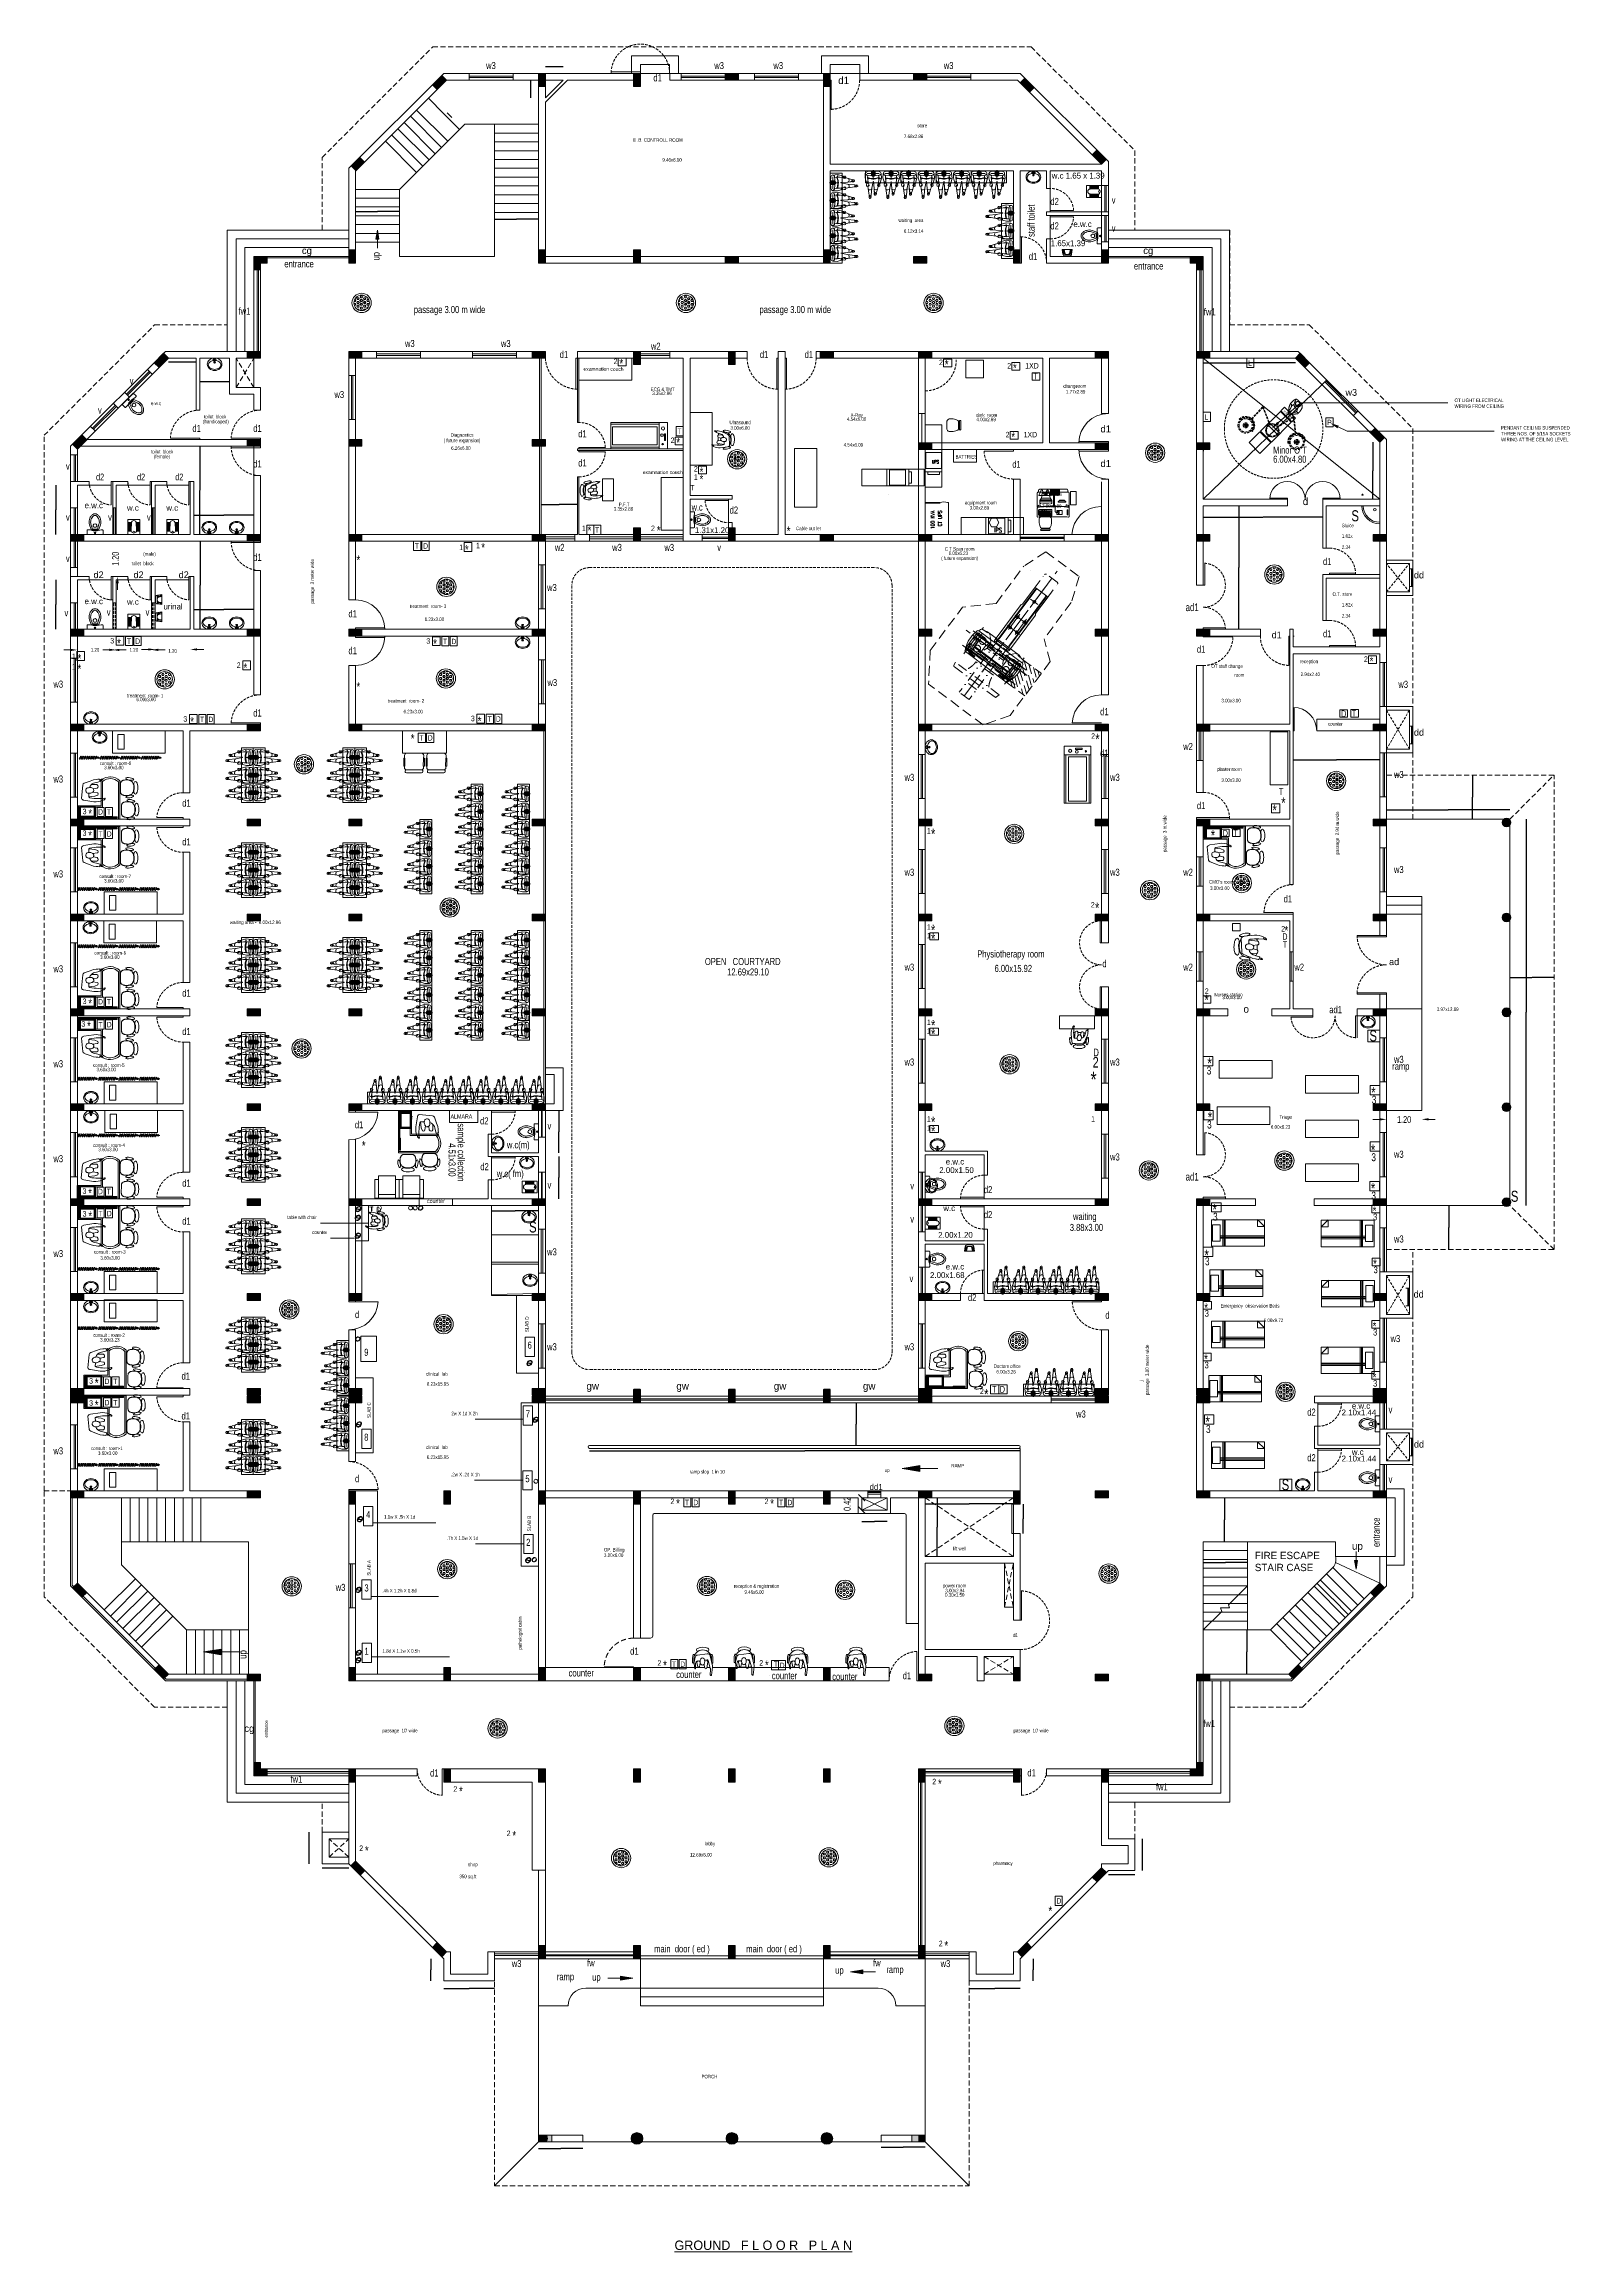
# Model space of a CAD drawing. Header units: metres. Extents: x 191982 to 427160, y -8904 to 80370.
# Drawn here: x 256643 to 308131, y -6686 to 68449 of the extents above; entities that cross this region are included whole.
import ezdxf
from ezdxf.enums import TextEntityAlignment as Align

# ---------------------------------------------------------------- set-up
doc = ezdxf.new("R2010")
doc.units = ezdxf.units.M
doc.header["$LTSCALE"] = 700
doc.header["$MEASUREMENT"] = 0
doc.header["$PDMODE"] = 32
for name, pattern in [('ACAD_ISO03W100', [30, 12, -18]), ('AXES', [2, 1.25, -0.25, 0.25, -0.25]), ('CENTER', [2, 1.25, -0.25, 0.25, -0.25]), ('CENTER2', [28.575, 19.05, -3.175, 3.175, -3.175]), ('CONTINU', [0]), ('DASHDOT', [1, 0.5, -0.25, 0, -0.25]), ('DASHED2', [0.375, 0.25, -0.125]), ('DISCONTINU', [0.75, 0.5, -0.25]), ('HIDDEN', [0.375, 0.25, -0.125]), ('HIDDEN2', [0.1875, 0.125, -0.0625])]:
    doc.linetypes.add(name, pattern=pattern)
doc.layers.get('0').update_dxf_attribs({"lineweight": 9})
doc.layers.get('Defpoints').update_dxf_attribs({"lineweight": 9})
for name, color, linetype, lineweight in [('1', 7, 'Continuous', 9), ('1EH', 3, 'Continuous', 9), ('APGEC', 3, 'Continuous', 9), ('APSCC', 3, 'Continuous', 9), ('COLUMN', 7, 'Continuous', 9), ('COLUMNS', 10, 'Continuous', 9), ('CPDP', 3, 'Continuous', 9), ('ELEVATION', 15, 'Continuous', 9), ('elevations', 22, 'Continuous', 9), ('ENCOMBREMENT', 7, 'DISCONTINU', 9), ('EPDJC', 7, 'Continuous', 9), ('EQUIPMENT', 7, 'Continuous', 9), ('FIRST FLOOR', 7, 'Continuous', 9), ('fur1', 7, 'Continuous', 9), ('FURNITURE', 7, 'Continuous', 9), ('human', 8, 'Continuous', 9), ('IMPLANTATION', 7, 'Continuous', 9), ('INSERT', 7, 'Continuous', 9), ('LOC', 7, 'CONTINU', 9), ('MAIN GATE', 7, 'Continuous', 9), ('MANPLAN', 7, 'Continuous', 9), ('NEW PLANS', 7, 'Continuous', 9), ('PLAN', 7, 'Continuous', 9), ('RESERVATIONS', 7, 'Continuous', 9), ('SANITARY ITEMS', 7, 'Continuous', 9), ('STEPS', 7, 'CENTER2', 9), ('TEXT', 7, 'Continuous', 9), ('txt', 7, 'Continuous', 9), ('WALL', 7, 'Continuous', 9)]:
    doc.layers.add(name, color=color, linetype=linetype, lineweight=lineweight)
doc.styles.add('125', font='romans.shx', dxfattribs={"width": 0.7})
doc.styles.add('RVR', font='MOD20.TTF')
doc.styles.get("Standard").update_dxf_attribs({"font": 'swisscl.ttf'})
doc.dimstyles.get("Standard").update_dxf_attribs({"dimtxt": 0.23, "dimasz": 0.23, "dimexe": 0.05, "dimexo": 0.05, "dimgap": 0.06, "dimtad": 0, "dimzin": 0, "dimdsep": 46, "dimtxsty": 'Standard', "dimcen": 0, "dimse1": 1, "dimse2": 1, "dimadec": 0, "dimazin": 0, "dimtfac": 1, "dimtofl": 0, "dimtmove": 2, "dimatfit": 0, "dimfxl": 0.18, "dimtolj": 1, "dimtzin": 0, "dimarcsym": 0})

# ---------------------------------------------------------------- blocks, each defined once
blk = doc.blocks.new('ARR')
at = {"layer": 'PLAN'}
blk.add_hatch(color=256, dxfattribs=at).paths.add_polyline_path([(0, 0), (-0.6, 0.1), (-0.6, -0.1)])
blk.add_line((-0.6, 0), (-1.212, 0))
blk.add_lwpolyline([(0, 0), (-0.6, 0.1), (-0.6, -0.1), (0, 0)])
blk = doc.blocks.new('*D266')
at = {"layer": 'Defpoints', "color": 0, "transparency": 16777216}
for p in [(275193, 20659), (289843, 20659), (289843, 20574)]:
    blk.add_point(p, dxfattribs=at)
at = {"layer": 'NEW PLANS', "color": 0, "lineweight": -2, "transparency": 16777216}
for p, q in [((275193, 20574), (282517, 20574)), ((289843, 20574), (282519, 20574))]:
    blk.add_line(p, q, dxfattribs=at)
at = {"layer": 'NEW PLANS', "color": 0, "transparency": 16777216}
for points in [[(275193, 20574), (275193, 20574), (275193, 20574)], [(289843, 20574), (289843, 20574), (289843, 20574)]]:
    blk.add_solid(points, dxfattribs=at)
at = {"layer": 'NEW PLANS', "color": 0, "transparency": 16777216, "insert": (282518, 20574), "char_height": 0.23, "attachment_point": 5}
blk.add_mtext('\\A1;14650.00', dxfattribs=at)
blk = doc.blocks.new('*D267')
at = {"layer": 'Defpoints', "color": 0, "transparency": 16777216}
for p in [(284247, 22209), (284263, 22209), (284247, 20759)]:
    blk.add_point(p, dxfattribs=at)
at = {"layer": 'NEW PLANS', "color": 0, "lineweight": -2, "transparency": 16777216}
for p, q in [((284263, 22209), (284263, 21485)), ((284263, 20759), (284263, 21484))]:
    blk.add_line(p, q, dxfattribs=at)
at = {"layer": 'NEW PLANS', "color": 0, "transparency": 16777216}
for points in [[(284263, 22209), (284263, 22209), (284263, 22209)], [(284263, 20759), (284263, 20759), (284263, 20759)]]:
    blk.add_solid(points, dxfattribs=at)
at = {"layer": 'NEW PLANS', "color": 0, "transparency": 16777216, "insert": (284263, 21484), "char_height": 0.23, "attachment_point": 5, "rotation": 90}
blk.add_mtext('\\A1;1450.00', dxfattribs=at)
blk = doc.blocks.new('*D268')
at = {"layer": 'Defpoints', "color": 0, "transparency": 16777216}
for p in [(296073, 16879), (297573, 16879), (297573, 16775)]:
    blk.add_point(p, dxfattribs=at)
at = {"layer": 'NEW PLANS', "color": 0, "lineweight": -2, "transparency": 16777216}
for p, q in [((296073, 16775), (296822, 16775)), ((297573, 16775), (296823, 16775))]:
    blk.add_line(p, q, dxfattribs=at)
at = {"layer": 'NEW PLANS', "color": 0, "transparency": 16777216}
for points in [[(296073, 16775), (296073, 16775), (296073, 16775)], [(297573, 16775), (297573, 16775), (297573, 16775)]]:
    blk.add_solid(points, dxfattribs=at)
at = {"layer": 'NEW PLANS', "color": 0, "transparency": 16777216, "insert": (296823, 16775), "char_height": 0.23, "attachment_point": 5}
blk.add_mtext('\\A1;1500.00', dxfattribs=at)
blk = doc.blocks.new('*D269')
at = {"layer": 'Defpoints', "color": 0, "transparency": 16777216}
for p in [(297573, 14479), (297556, 12979), (297573, 12979)]:
    blk.add_point(p, dxfattribs=at)
at = {"layer": 'NEW PLANS', "color": 0, "lineweight": -2, "transparency": 16777216}
for p, q in [((297556, 14479), (297556, 13730)), ((297556, 12979), (297556, 13729))]:
    blk.add_line(p, q, dxfattribs=at)
at = {"layer": 'NEW PLANS', "color": 0, "transparency": 16777216}
for points in [[(297556, 14479), (297556, 14479), (297556, 14479)], [(297556, 12979), (297556, 12979), (297556, 12979)]]:
    blk.add_solid(points, dxfattribs=at)
at = {"layer": 'NEW PLANS', "color": 0, "transparency": 16777216, "insert": (297556, 13729), "char_height": 0.23, "attachment_point": 5, "rotation": 90}
blk.add_mtext('\\A1;1500.00', dxfattribs=at)
blk = doc.blocks.new('*D270')
at = {"layer": 'Defpoints', "color": 0, "transparency": 16777216}
for p in [(300053, 16176), (301114, 15116), (301003, 15004)]:
    blk.add_point(p, dxfattribs=at)
at = {"layer": 'NEW PLANS', "color": 0, "lineweight": -2, "transparency": 16777216}
for p, q in [((299942, 16065), (300472, 15535)), ((301002, 15004), (300473, 15534))]:
    blk.add_line(p, q, dxfattribs=at)
at = {"layer": 'NEW PLANS', "color": 0, "transparency": 16777216}
for points in [[(299942, 16065), (299942, 16065), (299942, 16065)], [(301002, 15004), (301002, 15004), (301003, 15004)]]:
    blk.add_solid(points, dxfattribs=at)
at = {"layer": 'NEW PLANS', "color": 0, "transparency": 16777216, "insert": (300472, 15534), "char_height": 0.23, "attachment_point": 5, "rotation": 315}
blk.add_mtext('\\A1;1500.00', dxfattribs=at)
blk = doc.blocks.new('*D271')
at = {"layer": 'Defpoints', "color": 0, "transparency": 16777216}
for p in [(296791, 18979), (296823, 18979), (296823, 17479)]:
    blk.add_point(p, dxfattribs=at)
at = {"layer": 'NEW PLANS', "color": 0, "lineweight": -2, "transparency": 16777216}
for p, q in [((296791, 18979), (296791, 18230)), ((296791, 17479), (296791, 18229))]:
    blk.add_line(p, q, dxfattribs=at)
at = {"layer": 'NEW PLANS', "color": 0, "transparency": 16777216}
for points in [[(296791, 18979), (296791, 18979), (296791, 18979)], [(296791, 17479), (296791, 17479), (296791, 17479)]]:
    blk.add_solid(points, dxfattribs=at)
at = {"layer": 'NEW PLANS', "color": 0, "transparency": 16777216, "insert": (296791, 18229), "char_height": 0.23, "attachment_point": 5, "rotation": 90}
blk.add_mtext('\\A1;1500.00', dxfattribs=at)
blk = doc.blocks.new('BASIN')
at = {"layer": 'PLAN'}
for p, q in [((-0.066, 0.016), (-0.128, 0.012)), ((-0.073, 0.04), (-0.062, 0.056)), ((-0.063, 0.027), (-0.072, 0.033)), ((-0.016, 0.031), (-0.055, 0.058)), ((-0.01, -0.019), (-0.01, 0.019)), ((-0.066, -0.016), (-0.128, -0.012)), ((-0.073, -0.04), (-0.062, -0.056)), ((-0.063, -0.027), (-0.072, -0.033)), ((-0.016, -0.031), (-0.055, -0.058))]:
    blk.add_line(p, q, dxfattribs=at)
blk.add_lwpolyline([(-0.21, -0.25, 0.114941), (-0.132, -0.232, 0.103853), (-0.062, -0.177, 0.091249), (-0.016, -0.098, 0.083978), (0, 0, 0.083978), (-0.016, 0.098, 0.091249), (-0.062, 0.177, 0.103853), (-0.132, 0.232, 0.114941), (-0.21, 0.25, 0.114941), (-0.289, 0.232, 0.103853), (-0.359, 0.177, 0.091249), (-0.404, 0.098, 0.083978), (-0.42, 0, 0.083978), (-0.404, -0.098, 0.091249), (-0.359, -0.177, 0.103853), (-0.289, -0.232, 0.114941)], format="xyb", close=True, dxfattribs=at)
for points in [[(-0.082, 0.015, 0.058321), (-0.094, 0.085, 0.08231), (-0.126, 0.152, 0.106842), (-0.177, 0.199, 0.134388), (-0.232, 0.214, 0.134388), (-0.286, 0.199, 0.106842), (-0.338, 0.152, 0.08231), (-0.37, 0.085, 0.070665), (-0.382, 0)], [(-0.382, 0, 0.070665), (-0.37, -0.085, 0.08231), (-0.338, -0.152, 0.106842), (-0.286, -0.199, 0.134388), (-0.232, -0.214, 0.134388), (-0.177, -0.199, 0.106842), (-0.126, -0.152, 0.08231), (-0.094, -0.085, 0.058296), (-0.082, -0.015)]]:
    blk.add_lwpolyline(points, format="xyb", dxfattribs=at)
for radius in [0.00569, 0.00369]:
    blk.add_circle((-0.035, 0), radius, dxfattribs=at)
for centre, radius, start, end in [((-0.142, 0), 0.0257, 30.89641, 331.20825), ((-0.142, 0), 0.0188, 42.66127, 320.64746), ((-0.128, 0), 0.0123, 89.75733, 270.24267), ((-0.069, 0.037), 0.005, 145.96273, 235.96273), ((-0.066, 0.022), 0.0059, 268.92232, 55.39757), ((-0.058, 0.053), 0.005, 55.96273, 145.96273), ((-0.025, 0.02), 0.0144, 358.39997, 54.51472), ((-0.069, -0.037), 0.005, 123.91807, 214.03727), ((-0.066, -0.022), 0.0059, 304.60243, 91.07768), ((-0.058, -0.053), 0.005, 214.03727, 304.00089), ((-0.025, -0.02), 0.0144, 305.48528, 1.60003)]:
    blk.add_arc(centre, radius, start, end, dxfattribs=at)
blk = doc.blocks.new('*D253')
at = {"layer": 'Defpoints', "color": 0, "transparency": 16777216}
for p in [(261733, 52504), (261733, 52419), (263773, 52504)]:
    blk.add_point(p, dxfattribs=at)
at = {"layer": 'NEW PLANS', "color": 0, "lineweight": -2, "transparency": 16777216}
for p, q in [((261733, 52419), (262752, 52419)), ((263773, 52419), (262753, 52419))]:
    blk.add_line(p, q, dxfattribs=at)
at = {"layer": 'NEW PLANS', "color": 0, "transparency": 16777216}
for points in [[(261733, 52419), (261733, 52419), (261733, 52419)], [(263773, 52419), (263773, 52419), (263773, 52419)]]:
    blk.add_solid(points, dxfattribs=at)
at = {"layer": 'NEW PLANS', "color": 0, "transparency": 16777216, "insert": (262753, 52419), "char_height": 0.23, "attachment_point": 5}
blk.add_mtext('\\A1;2040.00', dxfattribs=at)
blk = doc.blocks.new('*D254')
at = {"layer": 'Defpoints', "color": 0, "transparency": 16777216}
for p in [(261733, 49153), (263773, 49210), (263773, 49153)]:
    blk.add_point(p, dxfattribs=at)
at = {"layer": 'NEW PLANS', "color": 0, "lineweight": -2, "transparency": 16777216}
for p, q in [((261733, 49210), (262752, 49210)), ((263773, 49210), (262753, 49210))]:
    blk.add_line(p, q, dxfattribs=at)
at = {"layer": 'NEW PLANS', "color": 0, "transparency": 16777216}
for points in [[(261733, 49210), (261733, 49210), (261733, 49210)], [(263773, 49210), (263773, 49210), (263773, 49210)]]:
    blk.add_solid(points, dxfattribs=at)
at = {"layer": 'NEW PLANS', "color": 0, "transparency": 16777216, "insert": (262753, 49210), "char_height": 0.23, "attachment_point": 5}
blk.add_mtext('\\A1;2040.00', dxfattribs=at)
blk = doc.blocks.new('*D255')
at = {"layer": 'Defpoints', "color": 0, "transparency": 16777216}
for p in [(261880, 51534), (261949, 51534), (261880, 48534)]:
    blk.add_point(p, dxfattribs=at)
at = {"layer": 'NEW PLANS', "color": 0, "lineweight": -2, "transparency": 16777216}
for p, q in [((261949, 51534), (261949, 50035)), ((261949, 48534), (261949, 50034))]:
    blk.add_line(p, q, dxfattribs=at)
at = {"layer": 'NEW PLANS', "color": 0, "transparency": 16777216}
for points in [[(261949, 51534), (261949, 51534), (261949, 51534)], [(261949, 48534), (261949, 48534), (261949, 48534)]]:
    blk.add_solid(points, dxfattribs=at)
at = {"layer": 'NEW PLANS', "color": 0, "transparency": 16777216, "insert": (261949, 50034), "char_height": 0.23, "attachment_point": 5, "rotation": 90}
blk.add_mtext('\\A1;3000.00', dxfattribs=at)
blk = doc.blocks.new('*D256')
at = {"layer": 'Defpoints', "color": 0, "transparency": 16777216}
for p in [(261937, 54764), (261949, 54764), (261949, 51764)]:
    blk.add_point(p, dxfattribs=at)
at = {"layer": 'NEW PLANS', "color": 0, "lineweight": -2, "transparency": 16777216}
for p, q in [((261937, 54764), (261937, 53265)), ((261937, 51764), (261937, 53264))]:
    blk.add_line(p, q, dxfattribs=at)
at = {"layer": 'NEW PLANS', "color": 0, "transparency": 16777216}
for points in [[(261937, 54764), (261937, 54764), (261937, 54764)], [(261937, 51764), (261937, 51764), (261937, 51764)]]:
    blk.add_solid(points, dxfattribs=at)
at = {"layer": 'NEW PLANS', "color": 0, "transparency": 16777216, "insert": (261937, 53264), "char_height": 0.23, "attachment_point": 5, "rotation": 90}
blk.add_mtext('\\A1;3000.00', dxfattribs=at)
blk = doc.blocks.new('*D257')
at = {"layer": 'Defpoints', "color": 0, "transparency": 16777216}
for p in [(273546, 52781), (274783, 52782), (274783, 52781)]:
    blk.add_point(p, dxfattribs=at)
at = {"layer": 'NEW PLANS', "color": 0, "lineweight": -2, "transparency": 16777216}
for p, q in [((273546, 52782), (274164, 52782)), ((274783, 52782), (274165, 52782))]:
    blk.add_line(p, q, dxfattribs=at)
at = {"layer": 'NEW PLANS', "color": 0, "transparency": 16777216}
for points in [[(273546, 52782), (273546, 52782), (273546, 52782)], [(274783, 52782), (274783, 52782), (274783, 52782)]]:
    blk.add_solid(points, dxfattribs=at)
at = {"layer": 'NEW PLANS', "color": 0, "transparency": 16777216, "insert": (274165, 52782), "char_height": 0.23, "attachment_point": 5}
blk.add_mtext('\\A1;1236.69', dxfattribs=at)
blk = doc.blocks.new('*D258')
at = {"layer": 'Defpoints', "color": 0, "transparency": 16777216}
for p in [(271963, 62724), (273463, 62724), (273463, 62490)]:
    blk.add_point(p, dxfattribs=at)
at = {"layer": 'NEW PLANS', "color": 0, "lineweight": -2, "transparency": 16777216}
for p, q in [((271963, 62490), (272712, 62490)), ((273463, 62490), (272713, 62490))]:
    blk.add_line(p, q, dxfattribs=at)
at = {"layer": 'NEW PLANS', "color": 0, "transparency": 16777216}
for points in [[(271963, 62490), (271963, 62490), (271963, 62490)], [(273463, 62490), (273463, 62490), (273463, 62490)]]:
    blk.add_solid(points, dxfattribs=at)
at = {"layer": 'NEW PLANS', "color": 0, "transparency": 16777216, "insert": (272713, 62490), "char_height": 0.23, "attachment_point": 5}
blk.add_mtext('\\A1;1500.00', dxfattribs=at)
blk = doc.blocks.new('*D259')
at = {"layer": 'Defpoints', "color": 0, "transparency": 16777216}
for p in [(269311, 66207), (269711, 66607), (270372, 65146)]:
    blk.add_point(p, dxfattribs=at)
at = {"layer": 'NEW PLANS', "color": 0, "lineweight": -2, "transparency": 16777216}
for p, q in [((269711, 66606), (270241, 66077)), ((270771, 65546), (270241, 66076))]:
    blk.add_line(p, q, dxfattribs=at)
at = {"layer": 'NEW PLANS', "color": 0, "transparency": 16777216}
for points in [[(269711, 66607), (269711, 66606), (269711, 66607)], [(270771, 65546), (270771, 65546), (270771, 65546)]]:
    blk.add_solid(points, dxfattribs=at)
at = {"layer": 'NEW PLANS', "color": 0, "transparency": 16777216, "insert": (270241, 66076), "char_height": 0.23, "attachment_point": 5, "rotation": 315}
blk.add_mtext('\\A1;1500.00', dxfattribs=at)
blk = doc.blocks.new('*D260')
at = {"layer": 'Defpoints', "color": 0, "transparency": 16777216}
for p in [(268733, 62754), (267233, 61708), (268733, 61708)]:
    blk.add_point(p, dxfattribs=at)
at = {"layer": 'NEW PLANS', "color": 0, "lineweight": -2, "transparency": 16777216}
for p, q in [((267233, 62754), (267982, 62754)), ((268733, 62754), (267983, 62754))]:
    blk.add_line(p, q, dxfattribs=at)
at = {"layer": 'NEW PLANS', "color": 0, "transparency": 16777216}
for points in [[(267233, 62754), (267233, 62754), (267233, 62754)], [(268733, 62754), (268733, 62754), (268733, 62754)]]:
    blk.add_solid(points, dxfattribs=at)
at = {"layer": 'NEW PLANS', "color": 0, "transparency": 16777216, "insert": (267983, 62754), "char_height": 0.23, "attachment_point": 5}
blk.add_mtext('\\A1;1500.00', dxfattribs=at)
blk = doc.blocks.new('*D261')
at = {"layer": 'Defpoints', "color": 0, "transparency": 16777216}
for p in [(299133, 44129), (302073, 44129), (302073, 44096)]:
    blk.add_point(p, dxfattribs=at)
at = {"layer": 'NEW PLANS', "color": 0, "lineweight": -2, "transparency": 16777216}
for p, q in [((299133, 44096), (300602, 44096)), ((302073, 44096), (300603, 44096))]:
    blk.add_line(p, q, dxfattribs=at)
at = {"layer": 'NEW PLANS', "color": 0, "transparency": 16777216}
for points in [[(299133, 44096), (299133, 44096), (299133, 44096)], [(302073, 44096), (302073, 44096), (302073, 44096)]]:
    blk.add_solid(points, dxfattribs=at)
at = {"layer": 'NEW PLANS', "color": 0, "transparency": 16777216, "insert": (300603, 44096), "char_height": 0.23, "attachment_point": 5}
blk.add_mtext('\\A1;2940.00', dxfattribs=at)
blk = doc.blocks.new('*D262')
at = {"layer": 'Defpoints', "color": 0, "transparency": 16777216}
for p in [(306503, 42393), (302303, 42074), (306503, 42074)]:
    blk.add_point(p, dxfattribs=at)
at = {"layer": 'NEW PLANS', "color": 0, "lineweight": -2, "transparency": 16777216}
for p, q in [((302303, 42393), (304402, 42393)), ((306503, 42393), (304403, 42393))]:
    blk.add_line(p, q, dxfattribs=at)
at = {"layer": 'NEW PLANS', "color": 0, "transparency": 16777216}
for points in [[(302303, 42393), (302303, 42393), (302303, 42393)], [(306503, 42393), (306503, 42393), (306503, 42393)]]:
    blk.add_solid(points, dxfattribs=at)
at = {"layer": 'NEW PLANS', "color": 0, "transparency": 16777216, "insert": (304403, 42393), "char_height": 0.23, "attachment_point": 5}
blk.add_mtext('\\A1;4200.00', dxfattribs=at)
blk = doc.blocks.new('*D263')
at = {"layer": 'Defpoints', "color": 0, "transparency": 16777216}
for p in [(306503, 42074), (306503, 28924), (307053, 28924)]:
    blk.add_point(p, dxfattribs=at)
at = {"layer": 'NEW PLANS', "color": 0, "lineweight": -2, "transparency": 16777216}
for p, q in [((307053, 42074), (307053, 35500)), ((307053, 28924), (307053, 35499))]:
    blk.add_line(p, q, dxfattribs=at)
at = {"layer": 'NEW PLANS', "color": 0, "transparency": 16777216}
for points in [[(307053, 42074), (307053, 42074), (307053, 42074)], [(307053, 28924), (307053, 28924), (307053, 28924)]]:
    blk.add_solid(points, dxfattribs=at)
at = {"layer": 'NEW PLANS', "color": 0, "transparency": 16777216, "insert": (307053, 35499), "char_height": 0.23, "attachment_point": 5, "rotation": 90}
blk.add_mtext('\\A1;13150.00', dxfattribs=at)
blk = doc.blocks.new('_ArchTick')
at = {"color": 0, "linetype": 'ByBlock', "const_width": 0.15}
blk.add_lwpolyline([(-0.5, -0.5), (0.5, 0.5)], dxfattribs=at)
blk = doc.blocks.new('*D292')
at = {"layer": 'Defpoints', "color": 0, "transparency": 16777216}
for p in [(284453, 18769), (285313, 18769), (285313, 18175)]:
    blk.add_point(p, dxfattribs=at)
at = {"layer": 'NEW PLANS', "color": 0, "lineweight": -2, "transparency": 16777216}
for p in [(284453, 18175), (285313, 18175)]:
    blk.add_line(p, (284883, 18175), dxfattribs=at)
at = {"layer": 'NEW PLANS', "color": 0, "transparency": 16777216}
for points in [[(284453, 18175), (284453, 18175), (284453, 18175)], [(285313, 18175), (285313, 18175), (285313, 18175)]]:
    blk.add_solid(points, dxfattribs=at)
at = {"layer": 'NEW PLANS', "color": 0, "transparency": 16777216, "insert": (284883, 18175), "char_height": 0.23, "attachment_point": 5}
blk.add_mtext('\\A1;860.59', dxfattribs=at)
blk = doc.blocks.new('ORISA PAN')
at = {"layer": 'PLAN'}
for p, q in [((-0.2, 0.51), (0.2, 0.51)), ((-0.2, 0), (-0.2, 0.51)), ((-0.2, 0.51), (0.2, 0.51)), ((-0.2, 0.4), (-0.09, 0.4)), ((-0.2, 0.371), (-0.095, 0.371)), ((-0.2, 0.342), (-0.093, 0.342)), ((-0.2, 0.313), (-0.091, 0.313)), ((-0.2, 0.284), (-0.09, 0.284)), ((-0.2, 0.255), (-0.088, 0.255)), ((-0.2, 0.226), (-0.087, 0.226)), ((-0.2, 0.197), (-0.085, 0.197)), ((-0.2, 0.168), (-0.084, 0.168)), ((-0.2, 0.139), (-0.082, 0.139)), ((-0.08, 0.11), (-0.2, 0.11)), ((-0.2, 0.11), (-0.08, 0.11)), ((0.2, 0), (-0.2, 0)), ((-0.081, 0.121), (-0.095, 0.37)), ((0.2, 0.11), (0.08, 0.11)), ((0.08, 0.11), (0.2, 0.11)), ((0.081, 0.121), (0.095, 0.37)), ((0.082, 0.139), (0.2, 0.139)), ((0.084, 0.168), (0.2, 0.168)), ((0.085, 0.197), (0.2, 0.197)), ((0.087, 0.226), (0.2, 0.226)), ((0.088, 0.255), (0.2, 0.255)), ((0.09, 0.4), (0.2, 0.4)), ((0.09, 0.284), (0.2, 0.284)), ((0.091, 0.313), (0.2, 0.313)), ((0.093, 0.342), (0.2, 0.342)), ((0.095, 0.371), (0.2, 0.371)), ((0.2, 0.51), (0.2, 0)), ((0.2, 0.51), (0.2, 0))]:
    blk.add_line(p, q, dxfattribs=at)
blk.add_circle((0, 0.435), 0.03, dxfattribs=at)
for centre, radius, start, end in [((0, 0.37), 0.0946, 353.81188, 186.18812), ((0, 0.121), 0.081, 180, 360)]:
    blk.add_arc(centre, radius, start, end, dxfattribs=at)
blk = doc.blocks.new('*D264')
at = {"layer": 'Defpoints', "color": 0, "transparency": 16777216}
for p in [(273463, 28738), (271863, 28251), (273463, 28251)]:
    blk.add_point(p, dxfattribs=at)
at = {"layer": 'NEW PLANS', "color": 0, "lineweight": -2, "transparency": 16777216}
for p, q in [((271863, 28738), (272662, 28738)), ((273463, 28738), (272663, 28738))]:
    blk.add_line(p, q, dxfattribs=at)
at = {"layer": 'NEW PLANS', "color": 0, "transparency": 16777216}
for points in [[(271863, 28738), (271863, 28738), (271863, 28738)], [(273463, 28738), (273463, 28738), (273463, 28738)]]:
    blk.add_solid(points, dxfattribs=at)
at = {"layer": 'NEW PLANS', "color": 0, "transparency": 16777216, "insert": (272663, 28738), "char_height": 0.23, "attachment_point": 5}
blk.add_mtext('\\A1;1600.00', dxfattribs=at)
blk = doc.blocks.new('EWC')
at = {"layer": 'COLUMN'}
blk.add_line((-0.273, 0), (0.273, 0), dxfattribs=at)
at = {"layer": 'PLAN'}
for p, q in [((-0.273, -0.132), (-0.273, 0)), ((0.273, -0.132), (0.273, 0)), ((-0.251, -0.153), (-0.164, -0.153)), ((-0.189, -0.325), (-0.134, -0.167)), ((-0.164, -0.153), (-0.068, -0.126)), ((-0.139, -0.343), (-0.083, -0.184)), ((-0.134, -0.167), (-0.065, -0.147)), ((0.079, -0.184), (-0.083, -0.184)), ((-0.068, -0.126), (0.068, -0.126)), ((0.068, -0.126), (-0.068, -0.126)), ((0.065, -0.147), (-0.065, -0.147)), ((-0.06, -0.272), (-0.06, -0.311)), ((0.03, -0.245), (-0.034, -0.245)), ((0.056, -0.311), (0.056, -0.272)), ((0.065, -0.147), (0.129, -0.166)), ((0.068, -0.126), (0.214, -0.153)), ((0.134, -0.343), (0.079, -0.184)), ((0.185, -0.325), (0.129, -0.166)), ((0.214, -0.153), (0.251, -0.153))]:
    blk.add_line(p, q, dxfattribs=at)
for radius in [0.026, 0.0118]:
    blk.add_circle((0, -0.051), radius, dxfattribs=at)
for centre, radius, start, end in [((-0.251, -0.132), 0.0216, 180, 270), ((0.083, -0.418), 0.288, 161.16462, 180), ((0.083, -0.418), 0.288, 180, 198.83538), ((0.16, -0.418), 0.362, 194.96262, 211.78382), ((0.083, -0.418), 0.234, 161.16462, 180), ((0.083, -0.418), 0.234, 180, 198.83538), ((0.107, -0.432), 0.309, 214.63594, 233.93892), ((0.16, -0.418), 0.308, 194.96262, 211.78382), ((0.107, -0.432), 0.255, 214.63594, 233.93892), ((-0.002, -0.537), 0.162, 243.29881, 270), ((-0.034, -0.272), 0.0263, 90, 180), ((0.005, -0.298), 0.067, 190.92396, 265.02141), ((-0.002, -0.537), 0.109, 243.29881, 270), ((-0.014, -0.049), 0.0036, 90.20714, 251.79286), ((-0.013, -0.057), 0.0036, 126.20714, 287.79286), ((0, -0.051), 0.0153, 184.45592, 193.54408), ((0, -0.051), 0.0153, 220.45592, 229.54408), ((-0.006, -0.064), 0.0036, 162.20714, 323.79286), ((0, -0.051), 0.0153, 256.45592, 265.54408), ((-0.002, -0.537), 0.109, 270, 296.70119), ((-0.002, -0.537), 0.162, 270, 296.70119), ((0.002, -0.065), 0.0036, 198.20714, 359.79286), ((-0.011, -0.298), 0.0682, 279.07843, 348.78496), ((0, -0.365), 0.000539, 260.70561, 283.41981), ((0, -0.051), 0.0153, 292.45592, 301.54408), ((0.01, -0.061), 0.0036, 234.20714, 35.79286), ((0, -0.051), 0.0153, 328.45592, 337.54408), ((0.014, -0.053), 0.0036, 270.20714, 71.79286), ((0.03, -0.272), 0.0263, 360, 90), ((-0.111, -0.432), 0.255, 306.06108, 325.36406), ((-0.111, -0.432), 0.309, 306.06108, 325.36406), ((-0.181, -0.403), 0.33, 327.64617, 344.75526), ((-0.087, -0.418), 0.234, 360, 18.83538), ((-0.019, -0.432), 0.166, 341.16462, 3.77544), ((-0.181, -0.403), 0.384, 327.64617, 344.75526), ((-0.087, -0.418), 0.288, 360, 18.83538), ((-0.019, -0.432), 0.22, 341.16462, 3.77544), ((0.251, -0.132), 0.0216, 270, 360)]:
    blk.add_arc(centre, radius, start, end, dxfattribs=at)
blk = doc.blocks.new('*D293')
at = {"layer": 'Defpoints', "color": 0, "transparency": 16777216}
for p in [(272778, 32154), (274151, 32154), (272778, 30714)]:
    blk.add_point(p, dxfattribs=at)
at = {"layer": 'NEW PLANS', "color": 0, "lineweight": -2, "transparency": 16777216}
for p, q in [((274151, 32154), (274151, 31435)), ((274151, 30714), (274151, 31434))]:
    blk.add_line(p, q, dxfattribs=at)
at = {"layer": 'NEW PLANS', "color": 0, "transparency": 16777216}
for points in [[(274151, 32154), (274151, 32154), (274151, 32154)], [(274151, 30714), (274151, 30714), (274151, 30714)]]:
    blk.add_solid(points, dxfattribs=at)
at = {"layer": 'NEW PLANS', "color": 0, "transparency": 16777216, "insert": (274151, 31434), "char_height": 0.23, "attachment_point": 5, "rotation": 90}
blk.add_mtext('\\A1;1440.00', dxfattribs=at)
blk = doc.blocks.new('*D294')
at = {"layer": 'Defpoints', "color": 0, "transparency": 16777216}
for p in [(272834, 30594), (274155, 30594), (272834, 29154)]:
    blk.add_point(p, dxfattribs=at)
at = {"layer": 'NEW PLANS', "color": 0, "lineweight": -2, "transparency": 16777216}
for p, q in [((274155, 30594), (274155, 29875)), ((274155, 29154), (274155, 29874))]:
    blk.add_line(p, q, dxfattribs=at)
at = {"layer": 'NEW PLANS', "color": 0, "transparency": 16777216}
for points in [[(274155, 30594), (274155, 30594), (274155, 30594)], [(274155, 29154), (274155, 29154), (274155, 29154)]]:
    blk.add_solid(points, dxfattribs=at)
at = {"layer": 'NEW PLANS', "color": 0, "transparency": 16777216, "insert": (274155, 29874), "char_height": 0.23, "attachment_point": 5, "rotation": 90}
blk.add_mtext('\\A1;1440.00', dxfattribs=at)
blk = doc.blocks.new('*D251')
at = {"layer": 'Defpoints', "color": 0, "transparency": 16777216}
for p in [(257041, 50214), (260943, 50214), (260943, 48534)]:
    blk.add_point(p, dxfattribs=at)
at = {"layer": 'NEW PLANS', "color": 0, "lineweight": -2, "transparency": 16777216}
for p, q in [((257041, 50214), (257041, 49375)), ((257041, 48534), (257041, 49374))]:
    blk.add_line(p, q, dxfattribs=at)
at = {"layer": 'NEW PLANS', "color": 0, "transparency": 16777216}
for points in [[(257040, 50214), (257041, 50214), (257041, 50214)], [(257040, 48534), (257041, 48534), (257041, 48534)]]:
    blk.add_solid(points, dxfattribs=at)
at = {"layer": 'NEW PLANS', "color": 0, "transparency": 16777216, "insert": (257041, 49374), "char_height": 0.23, "attachment_point": 5, "rotation": 90}
blk.add_mtext('\\A1;1680.00', dxfattribs=at)
blk = doc.blocks.new('*D252')
at = {"layer": 'Defpoints', "color": 0, "transparency": 16777216}
for p in [(257042, 53444), (257953, 53444), (257953, 51764)]:
    blk.add_point(p, dxfattribs=at)
at = {"layer": 'NEW PLANS', "color": 0, "lineweight": -2, "transparency": 16777216}
for p, q in [((257042, 53444), (257042, 52605)), ((257042, 51764), (257042, 52604))]:
    blk.add_line(p, q, dxfattribs=at)
at = {"layer": 'NEW PLANS', "color": 0, "transparency": 16777216}
for points in [[(257042, 53444), (257042, 53444), (257042, 53444)], [(257042, 51764), (257042, 51764), (257042, 51764)]]:
    blk.add_solid(points, dxfattribs=at)
at = {"layer": 'NEW PLANS', "color": 0, "transparency": 16777216, "insert": (257042, 52604), "char_height": 0.23, "attachment_point": 5, "rotation": 90}
blk.add_mtext('\\A1;1680.00', dxfattribs=at)
blk = doc.blocks.new('*D288')
at = {"layer": 'Defpoints', "color": 0, "transparency": 16777216}
for p in [(270233, 2539), (271963, 2539), (271963, 2280)]:
    blk.add_point(p, dxfattribs=at)
at = {"layer": 'elevations', "color": 0, "lineweight": -2, "transparency": 16777216}
for p, q in [((270233, 2280), (271097, 2280)), ((271963, 2280), (271098, 2280))]:
    blk.add_line(p, q, dxfattribs=at)
at = {"layer": 'elevations', "color": 0, "transparency": 16777216}
for points in [[(270233, 2280), (270233, 2280), (270233, 2280)], [(271963, 2280), (271963, 2280), (271963, 2280)]]:
    blk.add_solid(points, dxfattribs=at)
at = {"layer": 'elevations', "color": 0, "transparency": 16777216, "insert": (271098, 2280), "char_height": 0.23, "attachment_point": 5}
blk.add_mtext('\\A1;1730.00', dxfattribs=at)
blk = doc.blocks.new('*D289')
at = {"layer": 'Defpoints', "color": 0, "transparency": 16777216}
for p in [(269792, 3289), (270233, 3289), (270233, 2539)]:
    blk.add_point(p, dxfattribs=at)
at = {"layer": 'elevations', "color": 0, "lineweight": -2, "transparency": 16777216}
for p, q in [((269792, 3289), (269792, 2915)), ((269792, 2539), (269792, 2914))]:
    blk.add_line(p, q, dxfattribs=at)
at = {"layer": 'elevations', "color": 0, "transparency": 16777216}
for points in [[(269792, 3289), (269792, 3289), (269792, 3289)], [(269792, 2539), (269792, 2539), (269792, 2539)]]:
    blk.add_solid(points, dxfattribs=at)
at = {"layer": 'elevations', "color": 0, "transparency": 16777216, "insert": (269792, 2914), "char_height": 0.23, "attachment_point": 5, "rotation": 90}
blk.add_mtext('\\A1;750.00', dxfattribs=at)
blk = doc.blocks.new('*D290')
at = {"layer": 'Defpoints', "color": 0, "transparency": 16777216}
for p in [(288113, 2539), (288113, 2280), (289843, 2539)]:
    blk.add_point(p, dxfattribs=at)
at = {"layer": 'elevations', "color": 0, "lineweight": -2, "transparency": 16777216}
for p, q in [((288113, 2280), (288977, 2280)), ((289843, 2280), (288978, 2280))]:
    blk.add_line(p, q, dxfattribs=at)
at = {"layer": 'elevations', "color": 0, "transparency": 16777216}
for points in [[(288113, 2280), (288113, 2280), (288113, 2280)], [(289843, 2280), (289843, 2280), (289843, 2280)]]:
    blk.add_solid(points, dxfattribs=at)
at = {"layer": 'elevations', "color": 0, "transparency": 16777216, "insert": (288978, 2280), "char_height": 0.23, "attachment_point": 5}
blk.add_mtext('\\A1;1730.00', dxfattribs=at)
blk = doc.blocks.new('*D291')
at = {"layer": 'Defpoints', "color": 0, "transparency": 16777216}
for p in [(289843, 3289), (290284, 3289), (289843, 2539)]:
    blk.add_point(p, dxfattribs=at)
at = {"layer": 'elevations', "color": 0, "lineweight": -2, "transparency": 16777216}
for p, q in [((290284, 3289), (290284, 2915)), ((290284, 2539), (290284, 2914))]:
    blk.add_line(p, q, dxfattribs=at)
at = {"layer": 'elevations', "color": 0, "transparency": 16777216}
for points in [[(290284, 3289), (290284, 3289), (290284, 3289)], [(290284, 2539), (290284, 2539), (290284, 2539)]]:
    blk.add_solid(points, dxfattribs=at)
at = {"layer": 'elevations', "color": 0, "transparency": 16777216, "insert": (290284, 2914), "char_height": 0.23, "attachment_point": 5, "rotation": 90}
blk.add_mtext('\\A1;750.00', dxfattribs=at)
blk = doc.blocks.new('*D295')
at = {"layer": 'Defpoints', "color": 0, "transparency": 16777216}
for p in [(301839, 54899), (302073, 54899), (302073, 52964)]:
    blk.add_point(p, dxfattribs=at)
at = {"layer": 'elevations', "color": 0, "lineweight": -2, "transparency": 16777216}
for p, q in [((301839, 54899), (301839, 53932)), ((301839, 52964), (301839, 53931))]:
    blk.add_line(p, q, dxfattribs=at)
at = {"layer": 'elevations', "color": 0, "transparency": 16777216}
for points in [[(301839, 54899), (301839, 54899), (301839, 54899)], [(301839, 52964), (301839, 52964), (301839, 52964)]]:
    blk.add_solid(points, dxfattribs=at)
at = {"layer": 'elevations', "color": 0, "transparency": 16777216, "insert": (301839, 53931), "char_height": 0.23, "attachment_point": 5, "rotation": 90}
blk.add_mtext('\\A1;1934.73', dxfattribs=at)
blk = doc.blocks.new('*D296')
at = {"layer": 'Defpoints', "color": 0, "transparency": 16777216}
for p in [(296073, 57760), (299208, 57764), (299208, 57603)]:
    blk.add_point(p, dxfattribs=at)
at = {"layer": 'elevations', "color": 0, "lineweight": -2, "transparency": 16777216}
for p, q in [((296073, 57603), (297640, 57603)), ((299207, 57603), (297641, 57603))]:
    blk.add_line(p, q, dxfattribs=at)
at = {"layer": 'elevations', "color": 0, "transparency": 16777216}
for points in [[(296073, 57603), (296073, 57603), (296073, 57603)], [(299207, 57603), (299207, 57603), (299208, 57603)]]:
    blk.add_solid(points, dxfattribs=at)
at = {"layer": 'elevations', "color": 0, "transparency": 16777216, "insert": (297640, 57603), "char_height": 0.23, "attachment_point": 5}
blk.add_mtext('\\A1;3134.73', dxfattribs=at)
blk = doc.blocks.new('*D297')
at = {"layer": 'Defpoints', "color": 0, "transparency": 16777216}
for p in [(296073, 52284), (300133, 52355), (300133, 52284)]:
    blk.add_point(p, dxfattribs=at)
at = {"layer": 'elevations', "color": 0, "lineweight": -2, "transparency": 16777216}
for p, q in [((296073, 52355), (298102, 52355)), ((300133, 52355), (298103, 52355))]:
    blk.add_line(p, q, dxfattribs=at)
at = {"layer": 'elevations', "color": 0, "transparency": 16777216}
for points in [[(296073, 52355), (296073, 52355), (296073, 52355)], [(300133, 52355), (300133, 52355), (300133, 52355)]]:
    blk.add_solid(points, dxfattribs=at)
at = {"layer": 'elevations', "color": 0, "transparency": 16777216, "insert": (298103, 52355), "char_height": 0.23, "attachment_point": 5}
blk.add_mtext('\\A1;4060.00', dxfattribs=at)
blk = doc.blocks.new('*D265')
at = {"layer": 'Defpoints', "color": 0, "transparency": 16777216}
for p in [(296409, 52734), (297283, 52734), (296409, 48534)]:
    blk.add_point(p, dxfattribs=at)
at = {"layer": 'elevations', "color": 0, "lineweight": -2, "transparency": 16777216}
for p, q in [((297283, 52734), (297283, 50635)), ((297283, 48534), (297283, 50634))]:
    blk.add_line(p, q, dxfattribs=at)
at = {"layer": 'elevations', "color": 0, "transparency": 16777216}
for points in [[(297283, 52734), (297283, 52734), (297283, 52734)], [(297283, 48534), (297283, 48534), (297283, 48534)]]:
    blk.add_solid(points, dxfattribs=at)
at = {"layer": 'elevations', "color": 0, "transparency": 16777216, "insert": (297283, 50634), "char_height": 0.23, "attachment_point": 5, "rotation": 90}
blk.add_mtext('\\A1;4200.00', dxfattribs=at)
blk = doc.blocks.new('*D272')
at = {"layer": 'Defpoints', "color": 0, "transparency": 16777216}
for p in [(289843, 18759), (289950, 18759), (289843, 17759)]:
    blk.add_point(p, dxfattribs=at)
at = {"layer": 'PLAN', "color": 0, "lineweight": -2, "transparency": 16777216}
for p, q in [((289950, 18759), (289950, 18260)), ((289950, 17759), (289950, 18259))]:
    blk.add_line(p, q, dxfattribs=at)
at = {"layer": 'PLAN', "color": 0, "transparency": 16777216}
for points in [[(289950, 18759), (289950, 18759), (289950, 18759)], [(289950, 17759), (289950, 17759), (289950, 17759)]]:
    blk.add_solid(points, dxfattribs=at)
at = {"layer": 'PLAN', "color": 0, "transparency": 16777216, "insert": (289950, 18259), "char_height": 0.23, "attachment_point": 5, "rotation": 90}
blk.add_mtext('\\A1;1000.00', dxfattribs=at)
blk = doc.blocks.new('*D273')
at = {"layer": 'Defpoints', "color": 0, "transparency": 16777216}
for p in [(286613, 18604), (289613, 18768), (289613, 18604)]:
    blk.add_point(p, dxfattribs=at)
at = {"layer": 'PLAN', "color": 0, "lineweight": -2, "transparency": 16777216}
for p, q in [((286613, 18768), (288112, 18768)), ((289613, 18768), (288113, 18768))]:
    blk.add_line(p, q, dxfattribs=at)
at = {"layer": 'PLAN', "color": 0, "transparency": 16777216}
for points in [[(286613, 18768), (286613, 18768), (286613, 18768)], [(289613, 18768), (289613, 18768), (289613, 18768)]]:
    blk.add_solid(points, dxfattribs=at)
at = {"layer": 'PLAN', "color": 0, "transparency": 16777216, "insert": (288113, 18768), "char_height": 0.23, "attachment_point": 5}
blk.add_mtext('\\A1;3000.00', dxfattribs=at)
blk = doc.blocks.new('*D274')
at = {"layer": 'Defpoints', "color": 0, "transparency": 16777216}
for p in [(287023, 18979), (287827, 18979), (287827, 16979)]:
    blk.add_point(p, dxfattribs=at)
at = {"layer": 'PLAN', "color": 0, "lineweight": -2, "transparency": 16777216}
for p, q in [((287023, 18979), (287023, 17980)), ((287023, 16979), (287023, 17979))]:
    blk.add_line(p, q, dxfattribs=at)
at = {"layer": 'PLAN', "color": 0, "transparency": 16777216}
for points in [[(287023, 18979), (287023, 18979), (287023, 18979)], [(287023, 16979), (287023, 16979), (287023, 16979)]]:
    blk.add_solid(points, dxfattribs=at)
at = {"layer": 'PLAN', "color": 0, "transparency": 16777216, "insert": (287023, 17979), "char_height": 0.23, "attachment_point": 5, "rotation": 90}
blk.add_mtext('\\A1;2000.00', dxfattribs=at)
blk = doc.blocks.new('*D275')
at = {"layer": 'Defpoints', "color": 0, "transparency": 16777216}
for p in [(261938, 57026), (262943, 57026), (262943, 56966)]:
    blk.add_point(p, dxfattribs=at)
at = {"layer": 'PLAN', "color": 0, "lineweight": -2, "transparency": 16777216}
blk.add_line((261938, 56966), (262943, 56966), dxfattribs=at)
at = {"layer": 'PLAN', "color": 0, "transparency": 16777216}
for points in [[(261938, 56966), (261938, 56966), (261938, 56966)], [(262943, 56966), (262943, 56966), (262943, 56966)]]:
    blk.add_solid(points, dxfattribs=at)
at = {"layer": 'PLAN', "color": 0, "transparency": 16777216, "insert": (262442, 56847), "char_height": 0.23, "attachment_point": 5}
blk.add_mtext('\\A1;1004.73', dxfattribs=at)
blk = doc.blocks.new('*D276')
at = {"layer": 'Defpoints', "color": 0, "transparency": 16777216}
for p in [(260868, 57764), (261818, 57764), (261818, 57635)]:
    blk.add_point(p, dxfattribs=at)
at = {"layer": 'PLAN', "color": 0, "lineweight": -2, "transparency": 16777216}
blk.add_line((260868, 57635), (261818, 57635), dxfattribs=at)
at = {"layer": 'PLAN', "color": 0, "transparency": 16777216}
for points in [[(260868, 57635), (260868, 57635), (260868, 57635)], [(261818, 57635), (261818, 57635), (261818, 57635)]]:
    blk.add_solid(points, dxfattribs=at)
at = {"layer": 'PLAN', "color": 0, "transparency": 16777216, "insert": (261324, 57545), "char_height": 0.23, "attachment_point": 5}
blk.add_mtext('\\A1;950.00', dxfattribs=at)
blk = doc.blocks.new('*D277')
at = {"layer": 'Defpoints', "color": 0, "transparency": 16777216}
for p in [(285110, -2941), (286613, -2941), (286613, -3126)]:
    blk.add_point(p, dxfattribs=at)
at = {"layer": 'PLAN', "color": 0, "lineweight": -2, "transparency": 16777216}
for p, q in [((285111, -3126), (285861, -3126)), ((286613, -3126), (285862, -3126))]:
    blk.add_line(p, q, dxfattribs=at)
at = {"layer": 'PLAN', "color": 0, "transparency": 16777216}
for points in [[(285111, -3126), (285111, -3126), (285110, -3126)], [(286613, -3126), (286613, -3126), (286613, -3126)]]:
    blk.add_solid(points, dxfattribs=at)
at = {"layer": 'PLAN', "color": 0, "transparency": 16777216, "insert": (285862, -3126), "char_height": 0.23, "attachment_point": 5}
blk.add_mtext('\\A1;1502.50', dxfattribs=at)
blk = doc.blocks.new('*D278')
at = {"layer": 'Defpoints', "color": 0, "transparency": 16777216}
for p in [(273463, -2941), (274965, -2941), (274965, -3172)]:
    blk.add_point(p, dxfattribs=at)
at = {"layer": 'PLAN', "color": 0, "lineweight": -2, "transparency": 16777216}
for p, q in [((273463, -3172), (274214, -3172)), ((274965, -3172), (274215, -3172))]:
    blk.add_line(p, q, dxfattribs=at)
at = {"layer": 'PLAN', "color": 0, "transparency": 16777216}
for points in [[(273463, -3172), (273463, -3172), (273463, -3172)], [(274965, -3172), (274965, -3172), (274965, -3172)]]:
    blk.add_solid(points, dxfattribs=at)
at = {"layer": 'PLAN', "color": 0, "transparency": 16777216, "insert": (274214, -3172), "char_height": 0.23, "attachment_point": 5}
blk.add_mtext('\\A1;1502.50', dxfattribs=at)
blk = doc.blocks.new('*D279')
at = {"layer": 'Defpoints', "color": 0, "transparency": 16777216}
for p in [(265652, 7599), (266103, 7599), (266103, 6519)]:
    blk.add_point(p, dxfattribs=at)
at = {"layer": 'PLAN', "color": 0, "lineweight": -2, "transparency": 16777216}
blk.add_line((265652, 6519), (265652, 7599), dxfattribs=at)
at = {"layer": 'PLAN', "color": 0, "transparency": 16777216}
for points in [[(265652, 7599), (265652, 7599), (265652, 7599)], [(265652, 6519), (265652, 6519), (265652, 6519)]]:
    blk.add_solid(points, dxfattribs=at)
at = {"layer": 'PLAN', "color": 0, "transparency": 16777216, "insert": (265394, 7059), "char_height": 0.23, "attachment_point": 5, "rotation": 90}
blk.add_mtext('\\A1;1080.00', dxfattribs=at)
blk = doc.blocks.new('*D280')
at = {"layer": 'Defpoints', "color": 0, "transparency": 16777216}
for p in [(266103, 6519), (267003, 6519), (267003, 6383)]:
    blk.add_point(p, dxfattribs=at)
at = {"layer": 'PLAN', "color": 0, "lineweight": -2, "transparency": 16777216}
blk.add_line((266103, 6383), (267003, 6383), dxfattribs=at)
at = {"layer": 'PLAN', "color": 0, "transparency": 16777216}
for points in [[(266103, 6383), (266103, 6383), (266103, 6383)], [(267003, 6383), (267003, 6383), (267003, 6383)]]:
    blk.add_solid(points, dxfattribs=at)
at = {"layer": 'PLAN', "color": 0, "transparency": 16777216, "insert": (266553, 6213), "char_height": 0.23, "attachment_point": 5}
blk.add_mtext('\\A1;900.00', dxfattribs=at)
blk = doc.blocks.new('*D281')
at = {"layer": 'Defpoints', "color": 0, "transparency": 16777216}
for p in [(293743, 7369), (293743, 6289), (293993, 6289)]:
    blk.add_point(p, dxfattribs=at)
at = {"layer": 'PLAN', "color": 0, "lineweight": -2, "transparency": 16777216}
blk.add_line((293993, 7369), (293993, 6289), dxfattribs=at)
at = {"layer": 'PLAN', "color": 0, "transparency": 16777216}
for points in [[(293993, 7369), (293993, 7369), (293993, 7369)], [(293993, 6289), (293993, 6289), (293993, 6289)]]:
    blk.add_solid(points, dxfattribs=at)
at = {"layer": 'PLAN', "color": 0, "transparency": 16777216, "insert": (294039, 6829), "char_height": 0.23, "attachment_point": 5, "rotation": 90}
blk.add_mtext('\\A1;1080.00', dxfattribs=at)
blk = doc.blocks.new('*D282')
at = {"layer": 'Defpoints', "color": 0, "transparency": 16777216}
for p in [(292843, 6289), (293743, 6289), (293743, 6155)]:
    blk.add_point(p, dxfattribs=at)
at = {"layer": 'PLAN', "color": 0, "lineweight": -2, "transparency": 16777216}
blk.add_line((292843, 6155), (293743, 6155), dxfattribs=at)
at = {"layer": 'PLAN', "color": 0, "transparency": 16777216}
for points in [[(292843, 6155), (292843, 6154), (292843, 6155)], [(293743, 6155), (293743, 6154), (293743, 6155)]]:
    blk.add_solid(points, dxfattribs=at)
at = {"layer": 'PLAN', "color": 0, "transparency": 16777216, "insert": (293293, 5937), "char_height": 0.23, "attachment_point": 5}
blk.add_mtext('\\A1;900.00', dxfattribs=at)
blk = doc.blocks.new('*D283')
at = {"layer": 'Defpoints', "color": 0, "transparency": 16777216}
for p in [(305128, 28924), (304426, 27424), (305153, 27424)]:
    blk.add_point(p, dxfattribs=at)
at = {"layer": 'PLAN', "color": 0, "lineweight": -2, "transparency": 16777216}
for p, q in [((304426, 28924), (304426, 28175)), ((304426, 27424), (304426, 28174))]:
    blk.add_line(p, q, dxfattribs=at)
at = {"layer": 'PLAN', "color": 0, "transparency": 16777216}
for points in [[(304426, 28924), (304426, 28924), (304426, 28924)], [(304426, 27424), (304426, 27424), (304426, 27424)]]:
    blk.add_solid(points, dxfattribs=at)
at = {"layer": 'PLAN', "color": 0, "transparency": 16777216, "insert": (304426, 28174), "char_height": 0.23, "attachment_point": 5, "rotation": 90}
blk.add_mtext('\\A1;1500.00', dxfattribs=at)
blk = doc.blocks.new('*D284')
at = {"layer": 'Defpoints', "color": 0, "transparency": 16777216}
for p in [(305232, 43574), (305521, 43574), (305521, 42074)]:
    blk.add_point(p, dxfattribs=at)
at = {"layer": 'PLAN', "color": 0, "lineweight": -2, "transparency": 16777216}
for p, q in [((305232, 43574), (305232, 42825)), ((305232, 42074), (305232, 42824))]:
    blk.add_line(p, q, dxfattribs=at)
at = {"layer": 'PLAN', "color": 0, "transparency": 16777216}
for points in [[(305232, 43574), (305232, 43574), (305232, 43574)], [(305232, 42074), (305232, 42074), (305232, 42074)]]:
    blk.add_solid(points, dxfattribs=at)
at = {"layer": 'PLAN', "color": 0, "transparency": 16777216, "insert": (305232, 42824), "char_height": 0.23, "attachment_point": 5, "rotation": 90}
blk.add_mtext('\\A1;1500.00', dxfattribs=at)
blk = doc.blocks.new('*D285')
at = {"layer": 'Defpoints', "color": 0, "transparency": 16777216}
for p in [(306503, 36719), (308003, 36719), (308003, 36683)]:
    blk.add_point(p, dxfattribs=at)
at = {"layer": 'PLAN', "color": 0, "lineweight": -2, "transparency": 16777216}
for p, q in [((306503, 36683), (307252, 36683)), ((308003, 36683), (307253, 36683))]:
    blk.add_line(p, q, dxfattribs=at)
at = {"layer": 'PLAN', "color": 0, "transparency": 16777216}
for points in [[(306503, 36683), (306503, 36683), (306503, 36683)], [(308003, 36683), (308003, 36683), (308003, 36683)]]:
    blk.add_solid(points, dxfattribs=at)
at = {"layer": 'PLAN', "color": 0, "transparency": 16777216, "insert": (307253, 36683), "char_height": 0.23, "attachment_point": 5}
blk.add_mtext('\\A1;1500.00', dxfattribs=at)
blk = doc.blocks.new('*D286')
at = {"layer": 'Defpoints', "color": 0, "transparency": 16777216}
for p in [(274293, 67687), (273693, 67229), (274293, 67224)]:
    blk.add_point(p, dxfattribs=at)
at = {"layer": 'PLAN', "color": 0, "lineweight": -2, "transparency": 16777216}
blk.add_line((273693, 67687), (274293, 67687), dxfattribs=at)
at = {"layer": 'PLAN', "color": 0, "transparency": 16777216}
for points in [[(273693, 67687), (273693, 67687), (273693, 67687)], [(274293, 67687), (274293, 67687), (274293, 67687)]]:
    blk.add_solid(points, dxfattribs=at)
at = {"layer": 'PLAN', "color": 0, "transparency": 16777216, "insert": (273993, 67881), "char_height": 0.23, "attachment_point": 5}
blk.add_mtext('\\A1;600.00', dxfattribs=at)
blk = doc.blocks.new('*D287')
at = {"layer": 'Defpoints', "color": 0, "transparency": 16777216}
for p in [(273201, 67224), (273693, 67224), (273693, 66624)]:
    blk.add_point(p, dxfattribs=at)
at = {"layer": 'PLAN', "color": 0, "lineweight": -2, "transparency": 16777216}
blk.add_line((273201, 66624), (273201, 67224), dxfattribs=at)
at = {"layer": 'PLAN', "color": 0, "transparency": 16777216}
for points in [[(273201, 67224), (273201, 67224), (273201, 67224)], [(273201, 66624), (273201, 66624), (273201, 66624)]]:
    blk.add_solid(points, dxfattribs=at)
at = {"layer": 'PLAN', "color": 0, "transparency": 16777216, "insert": (273040, 66924), "char_height": 0.23, "attachment_point": 5, "rotation": 90}
blk.add_mtext('\\A1;600.00', dxfattribs=at)
blk = doc.blocks.new('ws')
at = {"layer": 'FURNITURE'}
for p, q in [((668705, 47927), (667265, 47927)), ((667265, 47477), (667265, 47927)), ((668121, 47523), (667265, 47523)), ((668075, 47477), (667265, 47477)), ((667295, 47508), (667295, 47897)), ((668613, 47897), (667295, 47897)), ((667318, 47508), (667295, 47508)), ((667318, 47508), (667318, 47874)), ((668613, 47874), (667318, 47874)), ((667333, 47874), (667333, 47506)), ((667881, 47874), (667333, 47874)), ((667881, 47851), (667333, 47851)), ((667333, 47506), (667356, 47506)), ((667356, 47851), (667356, 47506)), ((667363, 47844), (667363, 47506)), ((667851, 47843), (667363, 47844)), ((667363, 47506), (667851, 47506)), ((667376, 47844), (667375, 47506)), ((667375, 47518), (667838, 47518)), ((667839, 47831), (667376, 47831)), ((667642, 47499), (667572, 47499)), ((667838, 47506), (667839, 47843)), ((667851, 47506), (667851, 47843)), ((667858, 47506), (667858, 47851)), ((667858, 47506), (667881, 47506)), ((667881, 47506), (667881, 47874)), ((668075, 47477), (668075, 46606)), ((668121, 46646), (668121, 47523)), ((668213, 47874), (668613, 47874)), ((668213, 47851), (668213, 47874)), ((668613, 47851), (668213, 47851)), ((668613, 47874), (668613, 47897)), ((668613, 47874), (668613, 47851)), ((668659, 46660), (668659, 47927)), ((668705, 46621), (668705, 47927)), ((668393, 46487), (668371, 46487))]:
    blk.add_line(p, q, dxfattribs=at)
at = {"layer": 'FURNITURE', "color": 8}
for p, q in [((667488, 47281), (667822, 47337)), ((667446, 46768), (667399, 47219)), ((667699, 46631), (667500, 46702)), ((667552, 46966), (667559, 46995)), ((667552, 46933), (667552, 46966)), ((667566, 46899), (667552, 46933)), ((667692, 47198), (667652, 47171)), ((667858, 47147), (667652, 47171)), ((667652, 47171), (667658, 47047)), ((667818, 46586), (667699, 46631)), ((667923, 46751), (667738, 46753)), ((667790, 47009), (667932, 47033)), ((667805, 46895), (667942, 46875)), ((667906, 46575), (667818, 46586)), ((667819, 46966), (667821, 46937)), ((667962, 47110), (667858, 47147)), ((667910, 46680), (668044, 46647)), ((667931, 46754), (667923, 46751)), ((667932, 47033), (667959, 47034)), ((667959, 47034), (667971, 47065)), ((667971, 47065), (667962, 47110)), ((668116, 47226), (667970, 47229)), ((668044, 46647), (668016, 46564)), ((668078, 46608), (668056, 46609)), ((668122, 47297), (668116, 47226)), ((668131, 47273), (668168, 47277)), ((668168, 47277), (668214, 47237)), ((668016, 46564), (668016, 46564)), ((668016, 46564), (668016, 46564))]:
    blk.add_line(p, q, dxfattribs=at)
at = {"layer": 'FURNITURE', "ltscale": 12}
for p, q in [((668765, 47748, 375), (668764, 47735, 375)), ((668766, 47467, 375), (668764, 47735, 375)), ((668766, 47760, 375), (668765, 47748, 375)), ((668769, 47772, 375), (668766, 47760, 375)), ((668767, 47454, 375), (668766, 47467, 375)), ((668768, 47441, 375), (668767, 47454, 375)), ((668771, 47429, 375), (668768, 47441, 375)), ((668773, 47783, 375), (668769, 47772, 375)), ((668775, 47418, 375), (668771, 47429, 375)), ((668778, 47793, 375), (668773, 47783, 375)), ((668780, 47408, 375), (668775, 47418, 375)), ((668783, 47803, 375), (668778, 47793, 375)), ((668786, 47398, 375), (668780, 47408, 375)), ((668790, 47812, 375), (668783, 47803, 375)), ((668793, 47389, 375), (668786, 47398, 375)), ((668798, 47821, 375), (668790, 47812, 375)), ((668801, 47381, 375), (668793, 47389, 375)), ((668807, 47828, 375), (668798, 47821, 375)), ((668810, 47373, 375), (668801, 47381, 375)), ((668818, 47836, 375), (668807, 47828, 375)), ((668820, 47366, 375), (668810, 47373, 375)), ((668829, 47842, 375), (668818, 47836, 375)), ((668831, 47360, 375), (668820, 47366, 375)), ((668841, 47848, 375), (668829, 47842, 375)), ((668844, 47354, 375), (668831, 47360, 375)), ((668854, 47853, 375), (668841, 47848, 375)), ((668857, 47349, 375), (668844, 47354, 375)), ((668869, 47857, 375), (668854, 47853, 375)), ((668872, 47345, 375), (668857, 47349, 375)), ((668884, 47861, 375), (668869, 47857, 375)), ((668887, 47342, 375), (668872, 47345, 375)), ((668901, 47864, 375), (668884, 47861, 375)), ((668904, 47339, 375), (668887, 47342, 375)), ((668919, 47867, 375), (668901, 47864, 375)), ((668922, 47336, 375), (668904, 47339, 375)), ((668938, 47868, 375), (668919, 47867, 375)), ((668940, 47335, 375), (668922, 47336, 375)), ((668957, 47870, 375), (668938, 47868, 375)), ((668978, 47870, 375), (668957, 47870, 375)), ((669002, 47869, 375), (668978, 47870, 375)), ((669024, 47868, 375), (669002, 47869, 375)), ((669027, 47337, 375), (669005, 47334, 375)), ((669045, 47864, 375), (669024, 47868, 375)), ((669048, 47340, 375), (669027, 47337, 375)), ((669065, 47860, 375), (669045, 47864, 375)), ((669068, 47345, 375), (669048, 47340, 375)), ((669084, 47854, 375), (669065, 47860, 375)), ((669087, 47351, 375), (669068, 47345, 375)), ((669101, 47847, 375), (669084, 47854, 375)), ((669104, 47358, 375), (669087, 47351, 375)), ((669118, 47838, 375), (669101, 47847, 375)), ((669120, 47367, 375), (669104, 47358, 375)), ((669133, 47828, 375), (669118, 47838, 375)), ((669135, 47377, 375), (669120, 47367, 375)), ((669147, 47817, 375), (669133, 47828, 375)), ((669149, 47389, 375), (669135, 47377, 375)), ((669160, 47804, 375), (669147, 47817, 375)), ((669162, 47402, 375), (669149, 47389, 375)), ((669171, 47790, 375), (669160, 47804, 375)), ((669173, 47416, 375), (669162, 47402, 375)), ((669182, 47775, 375), (669171, 47790, 375)), ((669183, 47431, 375), (669173, 47416, 375)), ((669191, 47758, 375), (669182, 47775, 375)), ((669192, 47448, 375), (669183, 47431, 375)), ((669199, 47740, 375), (669191, 47758, 375)), ((669200, 47466, 375), (669192, 47448, 375)), ((669205, 47720, 375), (669199, 47740, 375)), ((669207, 47486, 375), (669200, 47466, 375)), ((669211, 47700, 375), (669205, 47720, 375)), ((669212, 47507, 375), (669207, 47486, 375)), ((669215, 47678, 375), (669211, 47700, 375)), ((669216, 47529, 375), (669212, 47507, 375)), ((669218, 47654, 375), (669215, 47678, 375)), ((669219, 47552, 375), (669216, 47529, 375)), ((669220, 47629, 375), (669218, 47654, 375)), ((669221, 47577, 375), (669219, 47552, 375)), ((669221, 47603, 375), (669220, 47629, 375)), ((669221, 47603, 375), (669221, 47577, 375)), ((669236, 47547, 375), (669236, 47659, 375)), ((668729, 47006, 375), (668728, 46992, 375)), ((668730, 46724, 375), (668728, 46992, 375)), ((668730, 47018, 375), (668729, 47006, 375)), ((668733, 47030, 375), (668730, 47018, 375)), ((668731, 46711, 375), (668730, 46724, 375)), ((668732, 46699, 375), (668731, 46711, 375)), ((668735, 46687, 375), (668732, 46699, 375)), ((668737, 47041, 375), (668733, 47030, 375)), ((668739, 46676, 375), (668735, 46687, 375)), ((668742, 47051, 375), (668737, 47041, 375)), ((668744, 46666, 375), (668739, 46676, 375)), ((668747, 47061, 375), (668742, 47051, 375)), ((668750, 46656, 375), (668744, 46666, 375)), ((668754, 47070, 375), (668747, 47061, 375)), ((668757, 46647, 375), (668750, 46656, 375)), ((668762, 47078, 375), (668754, 47070, 375)), ((668765, 46639, 375), (668757, 46647, 375)), ((668771, 47086, 375), (668762, 47078, 375)), ((668774, 46631, 375), (668765, 46639, 375)), ((668782, 47093, 375), (668771, 47086, 375)), ((668784, 46624, 375), (668774, 46631, 375)), ((668793, 47100, 375), (668782, 47093, 375)), ((668795, 46618, 375), (668784, 46624, 375)), ((668805, 47105, 375), (668793, 47100, 375)), ((668808, 46612, 375), (668795, 46618, 375)), ((668818, 47111, 375), (668805, 47105, 375)), ((668821, 46607, 375), (668808, 46612, 375)), ((668833, 47115, 375), (668818, 47111, 375)), ((668836, 46603, 375), (668821, 46607, 375)), ((668848, 47119, 375), (668833, 47115, 375)), ((668851, 46599, 375), (668836, 46603, 375)), ((668865, 47122, 375), (668848, 47119, 375)), ((668868, 46596, 375), (668851, 46599, 375)), ((668883, 47124, 375), (668865, 47122, 375)), ((668886, 46594, 375), (668868, 46596, 375)), ((668901, 47126, 375), (668883, 47124, 375)), ((668904, 46593, 375), (668886, 46594, 375)), ((668921, 47127, 375), (668901, 47126, 375)), ((668924, 46592, 375), (668904, 46593, 375)), ((668942, 47128, 375), (668921, 47127, 375)), ((668945, 46591, 375), (668924, 46592, 375)), ((668960, 47334, 375), (668940, 47335, 375)), ((668966, 47127, 375), (668942, 47128, 375)), ((668969, 46592, 375), (668945, 46591, 375)), ((668981, 47334, 375), (668960, 47334, 375)), ((668988, 47125, 375), (668966, 47127, 375)), ((668991, 46594, 375), (668969, 46592, 375)), ((669005, 47334, 375), (668981, 47334, 375)), ((669009, 47122, 375), (668988, 47125, 375)), ((669012, 46598, 375), (668991, 46594, 375)), ((669029, 47117, 375), (669009, 47122, 375)), ((669032, 46603, 375), (669012, 46598, 375)), ((669048, 47112, 375), (669029, 47117, 375)), ((669051, 46609, 375), (669032, 46603, 375)), ((669065, 47104, 375), (669048, 47112, 375)), ((669068, 46616, 375), (669051, 46609, 375)), ((669082, 47096, 375), (669065, 47104, 375)), ((669084, 46625, 375), (669068, 46616, 375)), ((669097, 47086, 375), (669082, 47096, 375)), ((669099, 46635, 375), (669084, 46625, 375)), ((669111, 47074, 375), (669097, 47086, 375)), ((669113, 46647, 375), (669099, 46635, 375)), ((669124, 47062, 375), (669111, 47074, 375)), ((669126, 46659, 375), (669113, 46647, 375)), ((669135, 47048, 375), (669124, 47062, 375)), ((669137, 46674, 375), (669126, 46659, 375)), ((669145, 47032, 375), (669135, 47048, 375)), ((669147, 46689, 375), (669137, 46674, 375)), ((669155, 47016, 375), (669145, 47032, 375)), ((669156, 46706, 375), (669147, 46689, 375)), ((669163, 46997, 375), (669155, 47016, 375)), ((669164, 46724, 375), (669156, 46706, 375)), ((669169, 46978, 375), (669163, 46997, 375)), ((669171, 46743, 375), (669164, 46724, 375)), ((669175, 46957, 375), (669169, 46978, 375)), ((669176, 46764, 375), (669171, 46743, 375)), ((669179, 46935, 375), (669175, 46957, 375)), ((669180, 46786, 375), (669176, 46764, 375)), ((669182, 46912, 375), (669179, 46935, 375)), ((669183, 46810, 375), (669180, 46786, 375)), ((669184, 46887, 375), (669182, 46912, 375)), ((669185, 46835, 375), (669183, 46810, 375)), ((669185, 46861, 375), (669184, 46887, 375)), ((669185, 46861, 375), (669185, 46835, 375)), ((669200, 46805, 375), (669200, 46917, 375))]:
    blk.add_line(p, q, dxfattribs=at)
at = {"layer": 'FURNITURE'}
for radius, start, end in [(455, 227.58428, 315.07695), (395, 228.60258, 314.42061)]:
    blk.add_arc((668382, 46943), radius, start, end, dxfattribs=at)
at = {"layer": 'FURNITURE', "color": 8}
for centre, major_axis, ratio, start_param, end_param in [((667891, 46701), (686, -91), 0.919648, 1.350379, 1.791214), ((667490, 47185), (95.7, -12.3), 1, 1.719618, 2.907669), ((667527, 46780), (81, -14.3), 1, 3.456142, 4.546182), ((667629, 46966), (13.3, 75.6), 1, 0.753992, 1.348649), ((667650, 46970), (108, -19), 1, 4.018348, 4.557921), ((667659, 46885), (28, 160), 1, 0.348288, 0.635012), ((667692, 47071), (38, 215), 1, 2.952874, 3.221852), ((667669, 46829), (215, -38), 1, 1.651056, 1.920034), ((667692, 47071), (38, 215), 1, 3.221852, 3.490831), ((667899, 46920), (230, -31), 1, 3.571543, 4.480193), ((667669, 46829), (38, 215), 1, -0.188719, 0.08026), ((667971, 45939), (1363, 149), 0.939866, 1.46862, 1.672973), ((667703, 47010), (27, 154), 1, 3.490831, 3.809046), ((667692, 46887), (27, 154), 1, -0.506934, -0.188719), ((667753, 46928), (59.8, -10.5), 1, 5.290249, 6.09033), ((667750, 46951), (69.6, -12.3), 1, 0.389868, 1.134958), ((667741, 46947), (14, 79.4), 1, 4.347655, 4.762279), ((666219, 39982), (978, 6839), 1, -0.105221, -0.091082), ((668087, 46646), (78.6, -13.8), 1, 4.14765, 5.268631), ((668085, 46602), (1.66, 9.45), 1, -1.145356, 1.069697), ((668113, 46610), (3.3, 18.9), 1, 1.996237, 3.283887), ((668118, 46580), (11.7, -2.1), 1, 0.741246, 2.194457), ((668111, 46587), (16.5, -2.9), 1, 5.268631, 6.380468), ((668598, 48448), (1287, -174), 1, 4.47917, 4.53015), ((668199, 47229), (2.8, 16.1), 1, 2.999443, 5.387528), ((667275, 39296), (972, 7241), 1, 0.031824, 0.046996)]:
    blk.add_ellipse(centre, major_axis=major_axis, ratio=ratio, start_param=start_param, end_param=end_param, dxfattribs=at)
at = {"layer": 'FURNITURE', "ltscale": 12, "extrusion": (0, 0, -1)}
for centre, major_axis, ratio, start_param, end_param in [((669081, 47901, 0), (-132, 23), 0.3, -1.570796, 4.712389), ((669084, 47304, 0), (132, 24), 0.3, 4.712389, 10.995574), ((669274, 47724, 0), (-0.5, 93.9), 0.571429, 3.95137, 6.283186), ((669275, 47483, 0), (-0.5, 93.9), 0.571429, 3.141592, 5.473402), ((669275, 47603, 0), (-1, 215), 0.375, 0, 3.141593), ((669045, 47159, 0), (-132, 23), 0.3, -1.570796, 4.712389), ((669048, 46561, 0), (132, 24), 0.3, 4.712389, 10.995574), ((669238, 46982, 0), (-0.5, 93.9), 0.571429, 3.95137, 6.283186), ((669239, 46740, 0), (-0.5, 93.9), 0.571429, 3.141592, 5.473402), ((669239, 46861, 0), (-1, 215), 0.375, 0, 3.141593)]:
    blk.add_ellipse(centre, major_axis=major_axis, ratio=ratio, start_param=start_param, end_param=end_param, dxfattribs=at)
at = {"layer": 'FURNITURE', "color": 8, "extrusion": (0, 0, -1)}
blk.add_ellipse((667893, 46818), major_axis=(73.4, -12.9), ratio=1, start_param=-1.028066, end_param=0.867547, dxfattribs=at)
blk = doc.blocks.new('CH')
for p, q in [((606453.5, 498269.6), (606453.4, 498279.7)), ((606453.8, 498280.1), (606454.5, 498280.1)), ((606454.6, 498269.2), (606453.9, 498269.2)), ((606454.5, 498284), (606454.5, 498280.1)), ((606454.5, 498269.2), (606454.5, 498267.7)), ((606455, 498269.6), (606454.9, 498279.7)), ((606477.3, 498287.2), (606457.8, 498287.3)), ((606480.1, 498269.5), (606480.1, 498279.6)), ((606481.2, 498280), (606480.5, 498280)), ((606480.5, 498269.1), (606481.2, 498269.1)), ((606480.6, 498283.9), (606480.6, 498280)), ((606480.6, 498283.9), (606480.6, 498280)), ((606480.6, 498267.6), (606480.6, 498269.1)), ((606481.6, 498269.5), (606481.6, 498279.6)), ((606455.7, 498262), (606455.7, 498262.7)), ((606457.3, 498260.3), (606477.9, 498260.3)), ((606457.8, 498264.3), (606477.3, 498264.3)), ((606479.5, 498262.7), (606479.5, 498262))]:
    blk.add_line(p, q)
for centre, radius, start, end in [((606453.8, 498279.7), 0.414, 89.7698, 179.7698), ((606453.9, 498269.6), 0.414, 179.7698, 269.7698), ((606457.8, 498284), 3.31, 89.7698, 179.7698), ((606454.5, 498279.7), 0.414, 359.7698, 89.7698), ((606457.8, 498267.6), 3.31, 179.7698, 269.7698), ((606454.6, 498269.6), 0.414, 269.7698, 359.7698), ((606477.3, 498283.9), 3.31, 359.7698, 89.7698), ((606477.3, 498267.6), 3.31, 269.7698, 359.7698), ((606480.5, 498279.6), 0.414, 89.7698, 179.7698), ((606480.5, 498269.5), 0.414, 179.7698, 269.7698), ((606481.2, 498279.6), 0.414, 359.7698, 89.7698), ((606481.2, 498269.5), 0.414, 269.7698, 359.7698), ((606457.3, 498262.7), 1.65, 89.7698, 179.7698), ((606457.3, 498262), 1.65, 179.7698, 269.7698), ((606477.9, 498262.7), 1.65, 359.7698, 89.7698), ((606477.9, 498262), 1.65, 269.7698, 359.7698)]:
    blk.add_arc(centre, radius, start, end)
blk = doc.blocks.new('A$C68D14229')
for p, q in [((0.5, 0.2), (0.5, 72.2)), ((0.5, 72.2), (36.5, 72.2)), ((22.3, 60.4), (22.3, 0.2)), ((24, 60.4), (24, 0.2)), ((25.6, 60.4), (25.6, 0.2)), ((36.5, 72.2), (36.5, 0.2)), ((0.5, 56.7), (36, 56.7)), ((0.5, 55), (36, 55)), ((0.5, 53.4), (36, 53.4)), ((0.1, 9.7), (9.6, 0.2)), ((9.6, 9.6), (0.1, 9.6)), ((36.5, 0.2), (0.5, 0.2)), ((9.6, 0), (9.6, 9.6))]:
    blk.add_line(p, q)
blk.add_lwpolyline([(29.6, 70.7), (7.4, 70.7), (7.4, 60.4), (29.6, 60.4)], close=True)
blk = doc.blocks.new('A$C4192478C')
at = {"layer": 'PLAN', "color": 6}
for points in [[(86, 197), (88, 197), (86, 197), (70, 196), (61, 194), (46, 186), (38, 181), (27, 171), (18, 160), (11, 147), (4, 137), (0, 128), (0, 124), (0, 120), (0, 91), (0, 75), (0, 67), (4, 57), (12, 41), (17, 31), (24, 23), (33, 16), (42, 10), (54, 6), (67, 1), (88, 0), (88, 0), (88, 0), (88, 0)], [(91, 197), (88, 197), (91, 197), (103, 196), (115, 194), (130, 186), (138, 181), (149, 171), (158, 160), (166, 147), (173, 137), (176, 128), (176, 124), (176, 120), (176, 91), (176, 75), (176, 67), (173, 57), (165, 41), (159, 31), (153, 23), (143, 16), (134, 10), (123, 6), (110, 1), (100, 0), (88, 0), (88, 0), (88, 0)]]:
    blk.add_lwpolyline(points, dxfattribs=at)
blk = doc.blocks.new('BRIGHTSPEED')
at = {"layer": 'ENCOMBREMENT'}
for p, q in [((-1880, 1311), (-1230, 2276)), ((1125, 2276), (-1230, 2276)), ((1677, 1456), (1125, 2276)), ((-1880, 1311), (-1880, -560)), ((1677, -865), (1677, 1456)), ((881, 612), (1677, 612)), ((931, -352), (1677, 207)), ((934, 462), (1133, 612)), ((977, 391), (1271, 612)), ((995, -154), (1677, 357)), ((1012, 295), (1433, 612)), ((1027, 170), (1617, 612)), ((1032, 23), (1677, 507)), ((1131, -352), (1677, 57)), ((-1028, -1358), (-1880, -560)), ((883, -352), (1677, -352)), ((1331, -352), (1677, -93)), ((1531, -352), (1677, -243)), ((-1028, -1358), (-1028, -2969)), ((1677, -865), (1037, -1371)), ((1037, -2944), (1037, -1371)), ((-716, -3822), (-1028, -2969)), ((716, -3822), (1037, -2944)), ((-716, -3822), (716, -3822))]:
    blk.add_line(p, q, dxfattribs=at)
at = {"layer": 'PLAN', "color": 2, "linetype": 'DASHDOT'}
for p, q in [((210, 1863), (-210, 1863)), ((-210, -395), (-210, 1863)), ((210, -395), (210, 1863)), ((-919, 1224), (-942, 1112)), ((942, 1112), (-942, 1112)), ((881, 1262), (-881, 1262)), ((210, 1429), (-210, 1429)), ((919, 1224), (942, 1112)), ((380, 684), (-380, 684)), ((-278, -2562), (-278, -3162)), ((278, -2562), (278, -3162)), ((228, -3212), (-228, -3212))]:
    blk.add_line(p, q, dxfattribs=at)
at = {"layer": 'PLAN', "color": 6, "linetype": 'CENTER'}
for p, q in [((0, 1842), (0, -3512)), ((1277, 0), (-1155, 0))]:
    blk.add_line(p, q, dxfattribs=at)
at = {"layer": 'PLAN'}
for p, q in [((-919, 574), (-942, 462)), ((942, 462), (-942, 462)), ((881, 612), (-881, 612)), ((919, 574), (942, 462)), ((942, -245), (-942, -245)), ((-919, -314), (-942, -245)), ((-883, -352), (-644, -370)), ((-760, -370), (-683, -395)), ((683, -395), (-683, -395)), ((-308, -395), (-308, -1842)), ((308, -395), (308, -1842)), ((883, -352), (644, -370)), ((883, -352), (644, -370)), ((760, -370), (683, -395)), ((919, -314), (942, -245)), ((-308, -1842), (-278, -1892)), ((-278, -1892), (-278, -2562)), ((308, -1842), (278, -1892)), ((278, -1892), (278, -2562)), ((228, -2612), (-228, -2612))]:
    blk.add_line(p, q, dxfattribs=at)
at = {"layer": 'PLAN', "color": 6}
for p, q in [((-517, 570), (-767, 570)), ((-767, 570), (-767, 441)), ((-718, 538), (-518, 553)), ((-718, 441), (-718, 538)), ((-518, 553), (-518, 570)), ((517, 570), (767, 570)), ((518, 553), (518, 570)), ((718, 538), (518, 553)), ((718, 441), (718, 538)), ((767, 570), (767, 441)), ((-230, -275), (-230, -2562)), ((230, -275), (230, -2562))]:
    blk.add_line(p, q, dxfattribs=at)
at = {"layer": 'PLAN', "color": 3, "linetype": 'HIDDEN'}
for p, q in [((-352, 70), (352, 70)), ((-352, -94), (352, -94))]:
    blk.add_line(p, q, dxfattribs=at)
at = {"layer": 'PLAN', "color": 6, "linetype": 'HIDDEN'}
for p, q in [((-308, -325), (-308, -395)), ((258, -275), (-258, -275)), ((308, -325), (308, -395)), ((308, -325), (308, -395))]:
    blk.add_line(p, q, dxfattribs=at)
at = {"layer": 'PLAN', "color": 4}
for p, q in [((-308, -395), (-276, -348)), ((276, -348), (-276, -348)), ((308, -395), (276, -348))]:
    blk.add_line(p, q, dxfattribs=at)
at = {"layer": 'PLAN', "color": 2}
for p, q in [((-210, -436), (-210, -2562)), ((210, -436), (210, -2562))]:
    blk.add_line(p, q, dxfattribs=at)
at = {"layer": 'PLAN', "color": 6}
for points in [[(-693, 570), (-742, 570), (-742, 600), (-693, 600)], [(693, 570), (742, 570), (742, 600), (693, 600)]]:
    blk.add_lwpolyline(points, close=True, dxfattribs=at)
at = {"layer": 'PLAN', "color": 3, "linetype": 'HIDDEN'}
for points in [[(-609, 612), (-502, 433), (-352, 70), (-352, -94, -0.181667), (-389, -192), (-527, -350), (-609, -395)], [(609, 612), (502, 433), (352, 70), (352, -94, 0.181667), (389, -192), (527, -350), (609, -395)]]:
    blk.add_lwpolyline(points, format="xyb", dxfattribs=at)
at = {"layer": 'PLAN', "color": 2, "linetype": 'DASHDOT'}
for centre, radius, start, end in [((-881, 1224), 38.1, 90.00058, 180.00018), ((-1121, 707), 741, 358.21681, 33.10762), ((1121, 707), 741, 146.89238, 181.78319), ((881, 1224), 38.1, 359.99982, 89.99942), ((-228, -3162), 50, 180, 270), ((228, -3162), 50, 270, 0)]:
    blk.add_arc(centre, radius, start, end, dxfattribs=at)
at = {"layer": 'PLAN'}
for centre, radius, start, end in [((21, 109), 1049, 162.50554, 197.49452), ((-929, 411), 52.3, 103.96917, 166.03159), ((-881, 574), 38.1, 90.00058, 180.00018), ((3042, 109), 3837, 174.71444, 185.28622), ((-3042, 109), 3837, 354.71378, 5.28556), ((881, 574), 38.1, 359.99982, 89.99942), ((929, 411), 52.3, 13.96841, 76.03083), ((-21, 109), 1049, 342.50548, 17.49446), ((-929, -194), 52.2, 193.93674, 256.0625), ((-881, -314), 38.1, 179.99982, 269.99942), ((881, -314), 38.1, 270.00058, 0.00018), ((929, -194), 52.2, 283.9375, 346.06326), ((-228, -2562), 50, 180, 270), ((228, -2562), 50, 270, 0)]:
    blk.add_arc(centre, radius, start, end, dxfattribs=at)
at = {"layer": 'PLAN', "color": 6, "linetype": 'HIDDEN'}
for centre, start, end in [((-258, -325), 90, 180), ((258, -325), 0, 90)]:
    blk.add_arc(centre, 50, start, end, dxfattribs=at)
at = {"layer": 'PLAN', "color": 6}
for centre, start, end in [((-180, -2562), 180, 270), ((180, -2562), 270, 0)]:
    blk.add_arc(centre, 50, start, end, dxfattribs=at)
at = {"layer": 'PLAN', "color": 2}
for centre, start, end in [((-160, -2562), 180, 270), ((160, -2562), 270, 0)]:
    blk.add_arc(centre, 50, start, end, dxfattribs=at)
at = {"layer": 'RESERVATIONS', "color": 4, "linetype": 'AXES'}
for p, q in [((0, 846), (0, -2845)), ((1325, 0), (-1325, 0))]:
    blk.add_line(p, q, dxfattribs=at)
at = {"layer": 'RESERVATIONS', "color": 3, "linetype": 'AXES'}
for p, q in [((1181, 498), (-1221, 498)), ((-878, 706), (-878, -425)), ((878, 706), (878, -425)), ((1181, -132), (-1221, -132)), ((266, -989), (-258, -989)), ((266, -1424), (-258, -1424)), ((-143, -891), (-143, -1550)), ((143, -891), (143, -1550)), ((156, -2191), (-156, -2191))]:
    blk.add_line(p, q, dxfattribs=at)
at = {"layer": 'RESERVATIONS', "color": 6}
for p, q in [((-932, 41), (-932, 60)), ((-908, 300), (-908, 352)), ((-907, 85), (-849, 85)), ((-849, 16), (-907, 16)), ((-883, 377), (-856, 377)), ((-856, 275), (-883, 275)), ((-831, 352), (-831, 300)), ((-824, 60), (-824, 41)), ((-798, 35), (-798, 254)), ((-773, 279), (-768, 279)), ((-773, 10), (-768, 10)), ((-742, 254), (-742, 35)), ((743, 254), (743, 35)), ((773, 279), (768, 279)), ((773, 10), (768, 10)), ((799, 35), (799, 254)), ((824, 60), (824, 41)), ((831, 352), (831, 300)), ((907, 85), (849, 85)), ((849, 16), (907, 16)), ((883, 377), (856, 377)), ((856, 275), (883, 275)), ((908, 300), (908, 352)), ((932, 41), (932, 60))]:
    blk.add_line(p, q, dxfattribs=at)
at = {"layer": 'RESERVATIONS', "color": 3, "linetype": 'DISCONTINU'}
for p, q in [((445, 367), (-445, 367)), ((-445, 367), (-445, -39)), ((445, 367), (445, -39)), ((445, -39), (-445, -39))]:
    blk.add_line(p, q, dxfattribs=at)
at = {"layer": 'RESERVATIONS', "color": 6, "linetype": 'Continuous', "lineweight": 0}
for points in [[(-628, -96), (-628, -166), (-923, -166, -0.414214), (-948, -141), (-948, 509, -0.414214), (-923, 534), (-628, 534), (-628, 464)], [(-628, 413), (-628, 408), (-703, 408, 0.414214), (-728, 383), (-728, 35, 0.414214), (-703, 10), (-628, 10), (-628, 4)], [(628, -96), (628, -166), (923, -166, 0.414214), (948, -141), (948, 509, 0.414214), (923, 534), (628, 534), (628, 464)], [(628, 413), (628, 408), (703, 408, -0.414214), (728, 383), (728, 35, -0.414214), (703, 10), (628, 10), (628, 4)]]:
    blk.add_lwpolyline(points, format="xyb", dxfattribs=at)
at = {"layer": 'RESERVATIONS', "color": 2, "linetype": 'CONTINU', "lineweight": 0}
for points in [[(-943, 413), (-943, 464), (943, 464), (943, 413)], [(-943, -96), (-943, 4), (943, 4), (943, -96)], [(-728, 280), (-728, 308), (728, 308), (728, 280)]]:
    blk.add_lwpolyline(points, close=True, dxfattribs=at)
at = {"layer": 'RESERVATIONS', "const_width": 25}
for points in [[(-878, 510, 1), (-878, 485, 1)], [(878, 510, 1), (878, 485, 1)], [(-878, -120, 1), (-878, -145, 1)], [(879, -123, 1), (879, -148, 1)], [(-143, -1411, 1), (-143, -1436, 1)], [(143, -1411, 1), (143, -1436, 1)], [(0, -2179, 1), (0, -2204, 1)]]:
    blk.add_lwpolyline(points, format="xyb", close=True, dxfattribs=at)
at = {"layer": 'RESERVATIONS', "color": 3}
for centre in [(-878, 498), (878, 498), (-878, -132), (879, -135), (-143, -989), (-143, -1424), (143, -989), (143, -1424), (0, -2191)]:
    blk.add_circle(centre, 50, dxfattribs=at)
at = {"layer": 'RESERVATIONS', "color": 6}
for centre, radius, start, end in [((-907, 60), 25, 90, 180), ((-907, 41), 25, 180, 270), ((-883, 352), 25, 90, 180), ((-883, 300), 25, 180, 270), ((-856, 352), 25, 0, 90), ((-856, 300), 25, 270, 0), ((-849, 60), 25, 0, 90), ((-849, 41), 25, 270, 0), ((-773, 253), 25.8, 90.77011, 178.14051), ((-773, 36), 25.8, 181.85949, 269.22989), ((-768, 253), 25.9, 1.89706, 89.21433), ((-768, 36), 25.9, 270.78567, 358.10294), ((768, 253), 25.9, 90.78567, 178.10294), ((768, 36), 25.9, 181.89706, 269.21433), ((773, 253), 25.8, 1.85949, 89.22989), ((773, 36), 25.8, 270.77011, 358.14051), ((849, 60), 25, 90, 180), ((849, 41), 25, 180, 270), ((856, 352), 25, 90, 180), ((856, 300), 25, 180, 270), ((883, 352), 25, 0, 90), ((883, 300), 25, 270, 0), ((907, 60), 25, 0, 90), ((907, 41), 25, 270, 0)]:
    blk.add_arc(centre, radius, start, end, dxfattribs=at)
at = {"layer": 'PLAN', "yscale": 1.209999999999126}
for p, xscale, zscale in [((-509, 167), -1.209999999999126, 1.21), ((-509, -160), -1.209999999999126, 1.21), ((509, 167), 1.209999999999126, 1.209999999999126), ((509, -160), 1.209999999999126, 1.209999999999126)]:
    blk.add_blockref('A$C4192478C', p, dxfattribs=dict(at, xscale=xscale, zscale=zscale))
blk = doc.blocks.new('*E161266246')
at = {"layer": 'LOC', "rotation": 21.74061686245068}
blk.add_blockref('BRIGHTSPEED', (1297112, 2281049), dxfattribs=at)
blk = doc.blocks.new('CHAIR HUMAN')
at = {"layer": 'FURNITURE', "color": 8}
for p, q in [((-28.2, 22.6), (-30, 21.4)), ((-26.9, 22.3), (-28.2, 22.6)), ((-21.9, 0.1), (-26.8, -0.4)), ((-26.5, 23.1), (-26.6, 20.5)), ((-26.6, 20.5), (-21.4, 19.9)), ((-17.1, 7.3), (-22.1, 7.2)), ((-22, 2.7), (-15.4, 1.9)), ((-21, 12.7), (-21.9, 12.9)), ((-16, 11.2), (-21, 12.7)), ((-20.8, 17.1), (-10.3, 16.3)), ((-17.2, 9.8), (-17.5, 8.8)), ((-3.9, 19.5), (-15.6, 23.1)), ((-11.6, 17.5), (-10.3, 16.3)), ((-10.3, 16.3), (-11.1, 12)), ((-8.6, 6.2), (-7.9, 7.4)), ((-4.9, 1), (-1.1, 16.8)), ((-28.2, -1.6), (-27.4, -1.7)), ((-26.8, -0.4), (-26.2, -3.5)), ((-26.2, -3.5), (-26.2, -3.5)), ((-26.2, -3.5), (-26.2, -3.5)), ((-22.2, -3.7), (-19.1, -3.7)), ((-19.1, -3.7), (-14.6, -2.7)), ((-14.6, -2.7), (-7.1, -1.1))]:
    blk.add_line(p, q, dxfattribs=at)
at = {"layer": 'FURNITURE'}
blk.add_line((-22.2, 2.8), (-22, 2.7), dxfattribs=at)
at = {"layer": 'FURNITURE', "color": 253}
for p, q in [((-7.9, 7.4), (-7.7, 8.5)), ((-7.7, 8.5), (-7.8, 9.6))]:
    blk.add_line(p, q, dxfattribs=at)
at = {"layer": 'FURNITURE'}
for points in [[(-21.5, 0.1, -0.171126), (-22.7, 3.3)], [(-20, 17.1, -0.12585), (-18.8, 19.5, -0.12585)], [(-1.4, 15.6, -0.1466), (-0.4, 10.5, -0.10836), (-2.6, 1.4, -0.19652), (-7.6, -3.1, -0.140333), (-15.1, -3.1, -0.015809), (-15.9, -2.9, -0.015809)]]:
    blk.add_lwpolyline(points, format="xyb", dxfattribs=at)
blk.add_lwpolyline([(-22, 7.2), (-20.9, 12.7)], dxfattribs=at)
blk.add_lwpolyline([(-0.7, 3.9), (0.4, 8.9, -0.246024), (1.8, 15, -0.627364), (4.9, 14.4, -0.121702), (5.6, 8.4, -0.072521), (4, 1.2, -0.181268), (0.5, -3.5, -0.504268), (-1.8, -2, -0.233344), (-0.7, 3.9, -0.38021)], format="xyb", close=True, dxfattribs=at)
at = {"layer": 'FURNITURE', "color": 8}
for centre, start, end in [((-20.6, 4.9), 123.3791, 231.9897), ((-19.8, 14.6), 110.5954, 219.206)]:
    blk.add_arc(centre, 2.68, start, end, dxfattribs=at)
at = {"layer": 'FURNITURE', "color": 8, "extrusion": (0, 0, -1)}
for centre, major_axis, ratio, start_param, end_param in [((-29.5, 21), (0, -0.588), 1, -0.181994, 2.206091), ((-37.9, 66.4), (46.7, 0), 1, 1.337822, 1.388802), ((-21.1, 0.8), (24.9, -0.1), 0.919648, 4.491971, 4.932807), ((6.1, -246.5), (0, -248.2), 1, 3.028829, 3.042968), ((-27.6, -26), (47.8, -11.9), 0.939866, 4.610213, 4.814565), ((-20.3, 8.6), (8.35, 0), 1, 0.429031, 1.337682), ((-14.6, 8.8), (0, -2.9), 1, 1.166218, 1.580842), ((-14.9, 9), (2.54, 0), 1, 3.491617, 4.236706), ((-15.1, 8.2), (2.18, 0), 1, 2.108812, 2.908893), ((-12.9, 10.8), (0, -5.63), 1, 0.309394, 0.627609), ((-13.1, 6.4), (0, -5.63), 1, 2.594814, 2.913029), ((-12.2, 13), (0, -7.86), 1, 0.040415, 0.309394), ((-12.6, 4.2), (0, -7.86), 1, 2.913029, 3.182008), ((-12.2, 13), (0, -7.86), 1, -0.228563, 0.040415), ((-12.6, 4.2), (7.86, 0), 1, 4.752804, 5.021783), ((-11.2, 9.2), (3.94, 0), 1, 0.836911, 1.376484), ((-12, 6.2), (0, -5.82), 1, 3.450037, 3.73676), ((-10.5, 8.9), (0, -2.76), 1, 3.85574, 4.450397), ((-7.8, 1.8), (2.95, 0), 1, 0.274705, 1.364745), ((-4.5, 16), (3.47, 0), 1, 4.867739, 6.055789), ((-29.7, -2.5), (0.428, 0), 1, 3.842995, 5.296205), ((-28.3, -0.3), (2.87, 0), 1, 0.966213, 2.087194), ((-29.4, -1.4), (0, -0.689), 1, -1.1852, 0.10245), ((-28.5, -1.8), (0, -0.345), 1, 1.956393, 4.171446), ((-34.8, -265.8), (0, -262.4), 1, 3.174422, 3.189594)]:
    blk.add_ellipse(centre, major_axis=major_axis, ratio=ratio, start_param=start_param, end_param=end_param, dxfattribs=at)
at = {"layer": 'FURNITURE'}
blk.add_ellipse((-4.3, 21.3, -17.2), major_axis=(-5.69, 2.31), ratio=0.286876, start_param=2.025834, end_param=7.681694, dxfattribs=at)
at = {"layer": 'FURNITURE', "color": 253, "extrusion": (0, 0, -1)}
blk.add_ellipse((-29.5, -2.2), major_axis=(0.602, 0), ratio=1, start_param=2.087194, end_param=3.199031, dxfattribs=at)
at = {"layer": 'FURNITURE'}
blk.add_ellipse((-9.8, -5.6, -17.2), major_axis=(-6.15, 0.17), ratio=0.3, dxfattribs=at)
blk = doc.blocks.new('TRED')
for p, q in [((1281808, 2466033), (1280989, 2466033)), ((1280989, 2466033), (1280989, 2464273)), ((1281039, 2466033), (1281039, 2464535)), ((1281758, 2466033), (1281758, 2464535)), ((1281808, 2466033), (1281808, 2464273)), ((1280989, 2464273), (1281808, 2464273))]:
    blk.add_line(p, q)
for points in [[(1281120, 2465977), (1281677, 2465977), (1281677, 2464599), (1281120, 2464599)], [(1280989, 2464273), (1281808, 2464273), (1281808, 2464535), (1280989, 2464535)], [(1281253, 2464372), (1281456, 2464372), (1281456, 2464336), (1281253, 2464336)]]:
    blk.add_lwpolyline(points, close=True)
for centre, radius in [((1281137, 2464429), 22.8), ((1281415, 2464448), 42.4), ((1281623, 2464416), 48.9)]:
    blk.add_circle(centre, radius)
blk = doc.blocks.new('PROFLOWS')
at = {"layer": 'APGEC', "color": 3}
for p, q in [((2.8, 0.1), (40.5, 0.1)), ((1.1, -24.2), (1.1, -22.2)), ((1.4, -21.8), (3.2, -21.1)), ((1.8, -3.7), (1.8, -0.9)), ((3.4, -16.1), (19.9, -16.1)), ((3.5, -15.8), (19.9, -15.8)), ((3.8, -21.6), (3.8, -23.7)), ((4.1, -14.1), (19.2, -14.1)), ((5.7, -12), (17.7, -12)), ((21.9, -3.7), (21.9, -22.9)), ((23.5, -3.7), (23.5, -22.9)), ((27.9, -29.7), (29.9, -29.7)), ((27.9, -29.7), (27.9, -31.9)), ((28.5, -16.8), (29.4, -16.2)), ((28.5, -17.3), (28.5, -16.8)), ((38.7, -17.3), (28.5, -17.3)), ((28.6, -29.7), (28.6, -30.8)), ((29.2, -29.7), (29.2, -30.8)), ((29.4, -15.8), (30.2, -15.6)), ((29.4, -16.2), (29.4, -15.8)), ((29.9, -29.7), (29.9, -31.9)), ((30.2, -15.6), (30.2, -14.7)), ((30.2, -14.7), (37, -14.7)), ((30.2, -15.6), (37, -15.6)), ((37, -15.6), (37, -14.7)), ((37.7, -15.8), (37, -15.6)), ((37.7, -16.2), (37.7, -15.8)), ((38.7, -16.8), (37.7, -16.2)), ((38.7, -17.3), (38.7, -16.8)), ((39.5, -21.6), (39.5, -23.7)), ((41.9, -21.8), (40.1, -21.1)), ((41.5, -3.7), (41.5, -0.9)), ((42.2, -24.2), (42.2, -22.2)), ((27.9, -30.8), (29.9, -30.8))]:
    blk.add_line(p, q, dxfattribs=at)
at = {"layer": 'APGEC', "color": 6}
for p, q in [((0, -4.5), (0, -23.7)), ((0, -25.4), (0, -37.1)), ((42.5, -3.7), (0.8, -3.7)), ((3.4, -16.1), (3.4, -19)), ((3.4, -19), (4.4, -19)), ((3.5, -15.8), (3.5, -14.7)), ((3.5, -14.7), (4.1, -14.7)), ((3.5, -15.8), (3.5, -16.1)), ((4.1, -14.1), (5.7, -12)), ((4.1, -14.7), (4.1, -14.1)), ((4.4, -19), (4.7, -18.6)), ((5.7, -12), (6.5, -5.2)), ((6.5, -5.2), (16.8, -5.2)), ((17.7, -12), (16.8, -5.2)), ((19.2, -14.1), (17.7, -12)), ((18.9, -19), (18.7, -18.6)), ((19.9, -19), (18.9, -19)), ((19.2, -14.7), (19.2, -14.1)), ((19.9, -14.7), (19.2, -14.7)), ((19.8, -15.8), (19.8, -16.1)), ((19.9, -15.8), (19.9, -14.7)), ((19.9, -16.1), (19.9, -19)), ((43.3, -4.5), (43.3, -23.7)), ((43.3, -25.4), (43.3, -37.1)), ((5.1, -37.3), (38.2, -37.3))]:
    blk.add_line(p, q, dxfattribs=at)
at = {"layer": 'APGEC', "color": 1}
for p, q in [((3.6, -30.6), (4.2, -30.6)), ((3.6, -31.3), (3.6, -30.6)), ((3.6, -31.3), (4.2, -31.3)), ((3.6, -35.4), (3.6, -32)), ((3.6, -32), (13.4, -32)), ((3.6, -32.7), (13.4, -32.7)), ((3.6, -33.3), (13.4, -33.3)), ((3.6, -34), (13.4, -34)), ((3.6, -34.6), (13.4, -34.6)), ((4.2, -30.6), (4.2, -31.3)), ((4.2, -32), (4.2, -32.7)), ((4.3, -34.6), (4.3, -35.4)), ((4.5, -32.7), (4.5, -33.3)), ((4.8, -30.6), (4.8, -31.3)), ((4.8, -30.6), (13.4, -30.6)), ((4.8, -31.3), (13.4, -31.3)), ((4.8, -32), (4.8, -32.7)), ((4.9, -33.3), (4.9, -34)), ((4.9, -34.6), (4.9, -35.4)), ((5.2, -32.7), (5.2, -33.3)), ((5.2, -34), (5.2, -34.6)), ((5.5, -30.6), (5.5, -31.3)), ((5.5, -32), (5.5, -32.7)), ((5.5, -33.3), (5.5, -34)), ((5.6, -34.6), (5.6, -35.4)), ((5.9, -32.7), (5.9, -33.3)), ((5.9, -34), (5.9, -34.6)), ((6.1, -30.6), (6.1, -31.3)), ((6.1, -32), (6.1, -32.7)), ((6.2, -33.3), (6.2, -34)), ((6.5, -32.7), (6.5, -33.3)), ((6.6, -34), (6.6, -34.6)), ((6.8, -30.6), (6.8, -31.3)), ((6.8, -32), (6.8, -32.7)), ((6.8, -33.3), (6.8, -34)), ((7.2, -32.7), (7.2, -33.3)), ((7.2, -34), (7.2, -34.6)), ((7.5, -30.6), (7.5, -31.3)), ((7.5, -32), (7.5, -32.7)), ((7.5, -33.3), (7.5, -34)), ((7.8, -32.7), (7.8, -33.3)), ((7.9, -34), (7.9, -34.6)), ((8.2, -30.6), (8.2, -31.3)), ((8.2, -32), (8.2, -32.7)), ((8.2, -33.3), (8.2, -34)), ((8.5, -32.7), (8.5, -33.3)), ((8.5, -34), (8.5, -34.6)), ((8.8, -30.6), (8.8, -31.3)), ((8.8, -32), (8.8, -32.7)), ((8.9, -33.3), (8.9, -34)), ((9.2, -32.7), (9.2, -33.3)), ((9.2, -34), (9.2, -34.6)), ((9.5, -30.6), (9.5, -31.3)), ((9.5, -32), (9.5, -32.7)), ((9.5, -33.3), (9.5, -34)), ((9.8, -32.7), (9.8, -33.3)), ((9.9, -34), (9.9, -34.6)), ((10.1, -30.6), (10.1, -31.3)), ((10.1, -32), (10.1, -32.7)), ((10.2, -33.3), (10.2, -34)), ((10.5, -32.7), (10.5, -33.3)), ((10.5, -34), (10.5, -34.6)), ((10.7, -30.6), (10.7, -31.3)), ((10.7, -32), (10.7, -32.7)), ((10.8, -33.3), (10.8, -34)), ((11.1, -32.7), (11.1, -33.3)), ((11.1, -34), (11.1, -34.6)), ((11.4, -30.6), (11.4, -31.3)), ((11.4, -32), (11.4, -32.7)), ((11.4, -33.3), (11.4, -34)), ((11.4, -34.6), (11.4, -35.4)), ((11.8, -32.7), (11.8, -33.3)), ((11.8, -34), (11.8, -34.6)), ((12.1, -30.6), (12.1, -31.3)), ((12.1, -32), (12.1, -32.7)), ((12.1, -33.3), (12.1, -34)), ((12.1, -34.6), (12.1, -35.4)), ((12.4, -32.7), (12.4, -33.3)), ((12.7, -30.6), (12.7, -31.3)), ((12.7, -34.6), (12.7, -35.4)), ((13.4, -30.6), (13.4, -31.3)), ((13.4, -32), (13.4, -35.4)), ((13.7, -30.6), (15.7, -30.6)), ((13.7, -30.6), (13.7, -31.3)), ((13.7, -31.3), (15.7, -31.3)), ((13.7, -32), (13.7, -33.3)), ((13.7, -32), (15.7, -32)), ((13.7, -32.7), (15.7, -32.7)), ((13.7, -33.3), (15.7, -33.3)), ((13.7, -34.6), (15.7, -34.6)), ((13.7, -34.6), (13.7, -35.4)), ((14.4, -30.6), (14.4, -31.3)), ((14.4, -32), (14.4, -33.3)), ((14.4, -34), (15, -34)), ((14.4, -34), (14.4, -35.4)), ((15, -30.6), (15, -31.3)), ((15, -32), (15, -33.3)), ((15, -34), (15, -35.4)), ((15.7, -30.6), (15.7, -31.3)), ((15.7, -32), (15.7, -33.3)), ((15.7, -34.6), (15.7, -35.4)), ((16, -32), (16, -35.4)), ((16, -32), (18.6, -32)), ((16, -32.7), (18.6, -32.7)), ((16, -33.3), (17.9, -33.3)), ((16, -34), (18.6, -34)), ((16, -34.6), (17.9, -34.6)), ((16.7, -32), (16.7, -34.6)), ((17.3, -32), (17.3, -35.4)), ((17.9, -32), (17.9, -35.4)), ((18.6, -32), (18.6, -35.4))]:
    blk.add_line(p, q, dxfattribs=at)
at = {"layer": 'APGEC', "color": 6}
for points in [[(1.3, -24.2), (1.4, -24.1), (1.5, -24.1), (1.6, -24.1), (1.8, -24.1), (1.9, -24), (2, -24), (2.1, -24), (2.3, -23.9), (2.4, -23.9), (2.6, -23.9), (2.7, -23.8), (2.9, -23.8), (3.1, -23.8), (3.3, -23.7), (3.6, -23.7), (3.8, -23.7), (4.1, -23.6), (4.5, -23.6), (4.9, -23.5), (5.3, -23.5), (5.7, -23.4), (6.2, -23.4), (6.7, -23.4), (7.2, -23.3), (7.6, -23.3), (8.1, -23.2), (8.6, -23.2), (9, -23.2), (9.5, -23.1), (9.9, -23.1), (10.4, -23.1), (11, -23.1), (11.6, -23), (12.2, -23), (13, -23), (13.8, -23), (14.7, -23), (15.8, -22.9), (17, -22.9), (18.4, -22.9), (19.9, -22.9), (21.7, -22.9), (23.4, -22.9), (25, -22.9), (26.3, -22.9), (27.5, -22.9), (28.6, -23), (29.5, -23), (30.4, -23), (31.1, -23), (31.7, -23), (32.3, -23.1), (32.9, -23.1), (33.4, -23.1), (33.8, -23.1), (34.3, -23.2), (34.7, -23.2), (35.2, -23.2), (35.7, -23.3), (36.2, -23.3), (36.6, -23.4), (37.1, -23.4), (37.6, -23.4), (38, -23.5), (38.4, -23.5), (38.8, -23.6), (39.2, -23.6), (39.5, -23.7), (39.8, -23.7), (40, -23.7), (40.2, -23.8), (40.4, -23.8), (40.6, -23.8), (40.8, -23.9), (40.9, -23.9), (41, -23.9), (41.2, -24), (41.3, -24), (41.4, -24), (41.6, -24.1), (41.7, -24.1), (41.8, -24.1), (41.9, -24.1), (42, -24.2)], [(1.8, -24.2), (1.9, -24.2), (2, -24.2), (2.1, -24.1), (2.3, -24.1), (2.4, -24.1), (2.6, -24), (2.7, -24), (2.9, -24), (3.1, -23.9), (3.3, -23.9), (3.6, -23.9), (3.8, -23.8), (4.1, -23.8), (4.5, -23.7), (4.9, -23.7), (5.3, -23.7), (5.7, -23.6), (6.2, -23.6), (6.7, -23.5), (7.2, -23.5), (7.6, -23.4), (8.1, -23.4), (8.6, -23.4), (9, -23.3), (9.5, -23.3), (9.9, -23.3), (10.4, -23.3), (11, -23.2), (11.6, -23.2), (12.2, -23.2), (13, -23.2), (13.8, -23.1), (14.7, -23.1), (15.8, -23.1), (17, -23.1), (18.4, -23.1), (19.9, -23.1), (21.7, -23.1), (23.4, -23.1), (25, -23.1), (26.3, -23.1), (27.5, -23.1), (28.6, -23.1), (29.5, -23.1), (30.4, -23.2), (31.1, -23.2), (31.7, -23.2), (32.3, -23.2), (32.9, -23.3), (33.4, -23.3), (33.8, -23.3), (34.3, -23.3), (34.7, -23.4), (35.2, -23.4), (35.7, -23.4), (36.2, -23.5), (36.6, -23.5), (37.1, -23.6), (37.6, -23.6), (38, -23.7), (38.4, -23.7), (38.8, -23.7), (39.2, -23.8), (39.5, -23.8), (39.8, -23.9), (40, -23.9), (40.2, -23.9), (40.4, -24), (40.6, -24), (40.8, -24), (40.9, -24.1), (41, -24.1), (41.2, -24.1), (41.3, -24.2), (41.4, -24.2), (41.6, -24.2)]]:
    blk.add_lwpolyline(points, dxfattribs=at)
at = {"layer": 'APGEC', "color": 3}
for points in [[(1.6, -28.4), (1.6, -34.2, 0.414214), (2.1, -34.6), (2.2, -34.6, 0.414214), (2.6, -34.2), (2.6, -28.4, 0.414214), (2.2, -28), (2.1, -28, 0.414214)], [(41.7, -28.4), (41.7, -34.2, -0.414214), (41.2, -34.6), (41.2, -34.6, -0.414214), (40.7, -34.2), (40.7, -28.4, -0.414214), (41.2, -28), (41.2, -28, -0.414214)]]:
    blk.add_lwpolyline(points, format="xyb", close=True, dxfattribs=at)
for points in [[(2.7, -27.2), (2.7, -35.8), (19.6, -35.8), (19.6, -27.2)], [(26.5, -28.7), (26.5, -34.2), (33.7, -34.2), (33.7, -28.7)]]:
    blk.add_lwpolyline(points, close=True, dxfattribs=at)
at = {"layer": 'APGEC', "color": 1}
for points in [[(3.2, -29.5), (3.2, -35.4), (19.1, -35.4), (19.1, -29.5)], [(4.7, -28.7), (4.7, -29.4), (5.4, -29.4), (5.4, -28.7)], [(4.8, -29.6), (4.8, -30.5), (17.7, -30.5), (17.7, -29.6)], [(6.1, -28.7), (6.1, -29.4), (6.8, -29.4), (6.8, -28.7)], [(7, -28.7), (7, -29.4), (7.7, -29.4), (7.7, -28.7)], [(8.8, -28.7), (8.8, -29.4), (9.4, -29.4), (9.4, -28.7)], [(9.7, -28.7), (9.7, -29.4), (10.3, -29.4), (10.3, -28.7)], [(11.6, -28.7), (11.6, -29.4), (12.3, -29.4), (12.3, -28.7)], [(14.2, -28.7), (14.2, -29.4), (14.8, -29.4), (14.8, -28.7)], [(16.9, -28.7), (16.9, -29.4), (17.5, -29.4), (17.5, -28.7)]]:
    blk.add_lwpolyline(points, close=True, dxfattribs=at)
at = {"layer": 'APGEC', "color": 3}
blk.add_lwpolyline([(22.9, -21.3), (23.3, -21.4), (23.5, -21.5), (23.8, -21.6), (24, -21.8), (24.1, -21.9), (24.3, -22.1), (24.4, -22.3), (24.5, -22.4), (24.5, -22.6), (24.6, -22.7), (24.6, -22.8), (24.6, -23), (24.6, -23.1), (24.6, -23.2), (24.6, -23.4), (24.5, -23.6), (24.5, -23.8), (24.5, -24), (24.4, -24.2), (24.4, -24.5), (24.3, -24.7), (24.2, -25), (24.2, -25.2), (24.2, -25.5), (24.1, -25.7), (24.1, -25.9), (24.1, -26.2), (24.1, -26.4), (24.1, -26.7), (24.1, -26.9), (24.1, -27.2), (24.1, -27.5), (24.1, -27.7), (24.1, -28), (24.1, -28.3), (24.1, -28.6), (24.1, -28.9), (24.1, -29.1), (24.1, -29.4), (24.1, -29.6), (24.1, -29.7), (24.2, -29.9), (24.2, -30), (24.2, -30.1), (24.3, -30.2), (24.3, -30.2), (24.4, -30.3), (24.4, -30.4), (24.5, -30.5), (24.6, -30.6), (24.7, -30.7), (24.8, -30.9), (25, -31), (25.1, -31.1), (25.2, -31.2), (25.3, -31.3), (25.5, -31.4), (25.6, -31.5), (25.7, -31.5), (25.8, -31.5), (25.9, -31.6), (26.1, -31.6), (26.2, -31.6), (26.4, -31.6), (26.6, -31.6), (26.8, -31.6), (27, -31.6), (27.1, -31.6), (27.3, -31.6), (27.5, -31.6), (27.7, -31.6), (27.9, -31.6)], dxfattribs=at)
blk.add_circle((22.7, -21.1), 0.689, dxfattribs=at)
for centre, radius, start, end in [((2.8, -0.9), 0.961, 90, 180), ((40.5, -0.9), 0.961, 0, 90), ((1.5, -22.2), 0.449, 110.4885, 180), ((3.4, -21.6), 0.449, 0, 110.4885), ((33.6, -30.7), 15.2, 74.0807, 105.9193), ((39.9, -21.6), 0.449, 69.5115, 180), ((41.8, -22.2), 0.449, 0, 69.5115), ((28.9, -31.9), 1.01, 180, 0)]:
    blk.add_arc(centre, radius, start, end, dxfattribs=at)
at = {"layer": 'APGEC', "color": 6}
for centre, radius, start, end in [((0.8, -4.5), 0.769, 90, 180), ((0.6, -23.7), 0.641, 180, 277.1639), ((0.6, -25.4), 0.641, 123.6263, 180), ((2.8, -28.6), 4.55, 103.3354, 123.6263), ((0.3, -20.7), 3.58, 277.1639, 286.6492), ((11.7, 41), 59.9, 262.0721, 277.9279), ((40.5, -28.6), 4.55, 56.3737, 76.6646), ((43, -20.7), 3.58, 253.3508, 262.8361), ((42.5, -4.5), 0.769, 0, 90), ((42.7, -23.7), 0.641, 262.8361, 0), ((42.7, -25.4), 0.641, 0, 56.3737), ((0.6, -37.1), 0.641, 180, 277.9647), ((8, -89.8), 52.6, 93.1993, 97.9647), ((35.3, -89.8), 52.6, 82.0353, 86.8007), ((42.7, -37.1), 0.641, 262.0353, 0)]:
    blk.add_arc(centre, radius, start, end, dxfattribs=at)
at = {"layer": 'EPDJC', "color": 1}
for p, q in [((2.8, 0.1), (40.5, 0.1)), ((0, -4.5), (0, -23.7)), ((0, -25.4), (0, -37.1)), ((42.5, -3.7), (0.8, -3.7)), ((1.8, -3.7), (1.8, -0.9)), ((41.5, -3.7), (41.5, -0.9)), ((43.3, -4.5), (43.3, -23.7)), ((43.3, -25.4), (43.3, -37.1)), ((5.1, -37.3), (38.2, -37.3))]:
    blk.add_line(p, q, dxfattribs=at)
for points in [[(1.3, -24.2), (1.4, -24.1), (1.5, -24.1), (1.6, -24.1), (1.8, -24.1), (1.9, -24), (2, -24), (2.1, -24), (2.3, -23.9), (2.4, -23.9), (2.6, -23.9), (2.7, -23.8), (2.9, -23.8), (3.1, -23.8), (3.3, -23.7), (3.6, -23.7), (3.8, -23.7), (4.1, -23.6), (4.5, -23.6), (4.9, -23.5), (5.3, -23.5), (5.7, -23.4), (6.2, -23.4), (6.7, -23.4), (7.2, -23.3), (7.6, -23.3), (8.1, -23.2), (8.6, -23.2), (9, -23.2), (9.5, -23.1), (9.9, -23.1), (10.4, -23.1), (11, -23.1), (11.6, -23), (12.2, -23), (13, -23), (13.8, -23), (14.7, -23), (15.8, -22.9), (17, -22.9), (18.4, -22.9), (19.9, -22.9), (21.7, -22.9), (23.4, -22.9), (25, -22.9), (26.3, -22.9), (27.5, -22.9), (28.6, -23), (29.5, -23), (30.4, -23), (31.1, -23), (31.7, -23), (32.3, -23.1), (32.9, -23.1), (33.4, -23.1), (33.8, -23.1), (34.3, -23.2), (34.7, -23.2), (35.2, -23.2), (35.7, -23.3), (36.2, -23.3), (36.6, -23.4), (37.1, -23.4), (37.6, -23.4), (38, -23.5), (38.4, -23.5), (38.8, -23.6), (39.2, -23.6), (39.5, -23.7), (39.8, -23.7), (40, -23.7), (40.2, -23.8), (40.4, -23.8), (40.6, -23.8), (40.8, -23.9), (40.9, -23.9), (41, -23.9), (41.2, -24), (41.3, -24), (41.4, -24), (41.6, -24.1), (41.7, -24.1), (41.8, -24.1), (41.9, -24.1), (42, -24.2)], [(1.8, -24.2), (1.9, -24.2), (2, -24.2), (2.1, -24.1), (2.3, -24.1), (2.4, -24.1), (2.6, -24), (2.7, -24), (2.9, -24), (3.1, -23.9), (3.3, -23.9), (3.6, -23.9), (3.8, -23.8), (4.1, -23.8), (4.5, -23.7), (4.9, -23.7), (5.3, -23.7), (5.7, -23.6), (6.2, -23.6), (6.7, -23.5), (7.2, -23.5), (7.6, -23.4), (8.1, -23.4), (8.6, -23.4), (9, -23.3), (9.5, -23.3), (9.9, -23.3), (10.4, -23.3), (11, -23.2), (11.6, -23.2), (12.2, -23.2), (13, -23.2), (13.8, -23.1), (14.7, -23.1), (15.8, -23.1), (17, -23.1), (18.4, -23.1), (19.9, -23.1), (21.7, -23.1), (23.4, -23.1), (25, -23.1), (26.3, -23.1), (27.5, -23.1), (28.6, -23.1), (29.5, -23.1), (30.4, -23.2), (31.1, -23.2), (31.7, -23.2), (32.3, -23.2), (32.9, -23.3), (33.4, -23.3), (33.8, -23.3), (34.3, -23.3), (34.7, -23.4), (35.2, -23.4), (35.7, -23.4), (36.2, -23.5), (36.6, -23.5), (37.1, -23.6), (37.6, -23.6), (38, -23.7), (38.4, -23.7), (38.8, -23.7), (39.2, -23.8), (39.5, -23.8), (39.8, -23.9), (40, -23.9), (40.2, -23.9), (40.4, -24), (40.6, -24), (40.8, -24), (40.9, -24.1), (41, -24.1), (41.2, -24.1), (41.3, -24.2), (41.4, -24.2), (41.6, -24.2)]]:
    blk.add_lwpolyline(points, dxfattribs=at)
for centre, radius, start, end in [((2.8, -0.9), 0.961, 90, 180), ((40.5, -0.9), 0.961, 0, 90), ((0.8, -4.5), 0.769, 90, 180), ((0.6, -23.7), 0.641, 180, 277.1639), ((0.6, -25.4), 0.641, 123.6263, 180), ((2.8, -28.6), 4.55, 103.3354, 123.6263), ((0.3, -20.7), 3.58, 277.1639, 286.6492), ((40.5, -28.6), 4.55, 56.3737, 76.6646), ((43, -20.7), 3.58, 253.3508, 262.8361), ((42.5, -4.5), 0.769, 0, 90), ((42.7, -23.7), 0.641, 262.8361, 0), ((42.7, -25.4), 0.641, 0, 56.3737), ((0.6, -37.1), 0.641, 180, 277.9647), ((8, -89.8), 52.6, 93.1993, 97.9647), ((35.3, -89.8), 52.6, 82.0353, 86.8007), ((42.7, -37.1), 0.641, 262.0353, 0)]:
    blk.add_arc(centre, radius, start, end, dxfattribs=at)
blk = doc.blocks.new('*X17')
at = {"color": 0}
for p, q in [((1240.5, -297.5), (1247.7, -290.3)), ((1240.5, -295.7), (1245.9, -290.3)), ((1240.5, -294), (1244.1, -290.3)), ((1240.5, -292.2), (1242.4, -290.3)), ((1240.5, -290.4), (1240.6, -290.3)), ((1241.4, -298.3), (1249.4, -290.3)), ((1243.2, -298.3), (1251.2, -290.3)), ((1245, -298.3), (1252.5, -290.8)), ((1246.8, -298.3), (1252.5, -292.6)), ((1248.5, -298.3), (1252.5, -294.3)), ((1250.3, -298.3), (1252.5, -296.1)), ((1252.1, -298.3), (1252.5, -297.9))]:
    blk.add_line(p, q, dxfattribs=at)
blk = doc.blocks.new('12x8pb')
at = {"layer": 'EPDJC', "color": 6}
blk.add_lwpolyline([(-6, 8), (6, 8), (6, 0), (-6, 0)], close=True, dxfattribs=at)
at = {"layer": 'EPDJC', "color": 1}
blk.add_blockref('*X17', (-1246.5, 298.3), dxfattribs=at)
blk = doc.blocks.new('CTCHAIR-')
at = {"layer": 'CPDP', "color": 6}
for p, q in [((-8.5, 0.7), (-7.8, 4.2)), ((-8.5, -4.9), (-8.5, 0.7)), ((-7.8, 4.2), (-6.5, 6.7)), ((-6.5, 10.3), (-6.1, 10.8)), ((-6.5, 9.7), (-6.5, 10.3)), ((-6.1, 9.2), (-6.5, 9.7)), ((-6.5, 6.7), (-5.5, 7.7)), ((-6.1, 10.8), (-5.5, 11)), ((-5.5, 9), (-6.1, 9.2)), ((5.5, 11), (-5.5, 11)), ((-5.5, 9), (5.5, 9)), ((-5.5, 7.7), (-4.5, 8)), ((-4.5, 8), (4.5, 8)), ((5.5, 7.7), (4.5, 8)), ((6, 10.9), (5.5, 11)), ((5.5, 9), (6, 9.1)), ((6.5, 6.7), (5.5, 7.7)), ((6.4, 10.5), (6, 10.9)), ((6, 9.1), (6.4, 9.5)), ((6.5, 10), (6.4, 10.5)), ((6.4, 9.5), (6.5, 10)), ((7.7, 4.2), (6.5, 6.7)), ((8.5, 0.7), (7.7, 4.2)), ((8.5, -4.9), (8.5, 0.7)), ((-8, -6.4), (-8.5, -4.9)), ((-7, -7.4), (-8, -6.4)), ((-5.5, -8), (-7, -7.4)), ((-5.5, -8), (5.5, -8)), ((5.5, -8), (7, -7.4)), ((7, -7.4), (8, -6.4)), ((8, -6.4), (8.5, -4.9))]:
    blk.add_line(p, q, dxfattribs=at)
at = {"layer": 'CPDP', "color": 3, "linetype": 'Continuous', "flags": 9}
blk.add_attdef('E', (10.6, -0.2), '', height=4, dxfattribs=at)
blk = doc.blocks.new('GCOUTL09')
at = {"layer": 'EPDJC', "color": 6}
for p, q in [((0, 4.9), (-4, -4.1)), ((4, -4.1), (0, 4.9)), ((-4, -4.1), (4, -4.1))]:
    blk.add_line(p, q, dxfattribs=at)
blk = doc.blocks.new('*X12')
at = {"color": 0, "linetype": 'Continuous'}
for p, q in [((17.375, -223.25), (17.375, -223.25)), ((17.5, -223), (17.5, -223)), ((17.625, -222.75), (17.625, -222.75)), ((17.625, -223.25), (17.625, -223.25)), ((17.75, -222.5), (17.75, -222.5)), ((17.75, -223), (17.75, -223)), ((17.875, -221.75), (17.875, -221.75)), ((17.875, -222.25), (17.875, -222.25)), ((17.875, -222.75), (17.875, -222.75)), ((17.875, -223.25), (17.875, -223.25)), ((18, -221.5), (18, -221.5)), ((18, -222), (18, -222)), ((18, -222.5), (18, -222.5)), ((18, -223), (18, -223)), ((18.125, -221.25), (18.125, -221.25)), ((18.125, -221.75), (18.125, -221.75)), ((18.125, -222.25), (18.125, -222.25)), ((18.125, -222.75), (18.125, -222.75)), ((18.125, -223.25), (18.125, -223.25)), ((18.25, -221), (18.25, -221)), ((18.25, -221.5), (18.25, -221.5)), ((18.25, -222), (18.25, -222)), ((18.25, -222.5), (18.25, -222.5)), ((18.25, -223), (18.25, -223)), ((18.375, -220.75), (18.375, -220.75)), ((18.375, -221.25), (18.375, -221.25)), ((18.375, -221.75), (18.375, -221.75)), ((18.375, -222.25), (18.375, -222.25)), ((18.375, -222.75), (18.375, -222.75)), ((18.375, -223.25), (18.375, -223.25)), ((18.5, -220.5), (18.5, -220.5)), ((18.5, -221), (18.5, -221)), ((18.5, -221.5), (18.5, -221.5)), ((18.5, -222), (18.5, -222)), ((18.5, -222.5), (18.5, -222.5)), ((18.5, -223), (18.5, -223)), ((18.625, -220.25), (18.625, -220.25)), ((18.625, -220.75), (18.625, -220.75)), ((18.625, -221.25), (18.625, -221.25)), ((18.625, -221.75), (18.625, -221.75)), ((18.625, -222.25), (18.625, -222.25)), ((18.625, -222.75), (18.625, -222.75)), ((18.625, -223.25), (18.625, -223.25)), ((18.75, -220), (18.75, -220)), ((18.75, -220.5), (18.75, -220.5)), ((18.75, -221), (18.75, -221)), ((18.75, -221.5), (18.75, -221.5)), ((18.75, -222), (18.75, -222)), ((18.75, -222.5), (18.75, -222.5)), ((18.75, -223), (18.75, -223)), ((18.875, -219.75), (18.875, -219.75)), ((18.875, -220.25), (18.875, -220.25)), ((18.875, -220.75), (18.875, -220.75)), ((18.875, -221.25), (18.875, -221.25)), ((18.875, -221.75), (18.875, -221.75)), ((18.875, -222.25), (18.875, -222.25)), ((18.875, -222.75), (18.875, -222.75)), ((18.875, -223.25), (18.875, -223.25)), ((19, -219.5), (19, -219.5)), ((19, -220), (19, -220)), ((19, -220.5), (19, -220.5)), ((19, -221), (19, -221)), ((19, -221.5), (19, -221.5)), ((19, -222), (19, -222)), ((19, -222.5), (19, -222.5)), ((19, -223), (19, -223)), ((19.125, -219.25), (19.125, -219.25)), ((19.125, -219.75), (19.125, -219.75)), ((19.125, -220.25), (19.125, -220.25)), ((19.125, -220.75), (19.125, -220.75)), ((19.125, -221.25), (19.125, -221.25)), ((19.125, -221.75), (19.125, -221.75)), ((19.125, -222.25), (19.125, -222.25)), ((19.125, -222.75), (19.125, -222.75)), ((19.125, -223.25), (19.125, -223.25)), ((19.25, -219), (19.25, -219)), ((19.25, -219.5), (19.25, -219.5)), ((19.25, -220), (19.25, -220)), ((19.25, -220.5), (19.25, -220.5)), ((19.25, -221), (19.25, -221)), ((19.25, -221.5), (19.25, -221.5)), ((19.25, -222), (19.25, -222)), ((19.25, -222.5), (19.25, -222.5)), ((19.25, -223), (19.25, -223)), ((19.375, -218.75), (19.375, -218.75)), ((19.375, -219.25), (19.375, -219.25)), ((19.375, -219.75), (19.375, -219.75)), ((19.375, -220.25), (19.375, -220.25)), ((19.375, -220.75), (19.375, -220.75)), ((19.375, -221.25), (19.375, -221.25)), ((19.375, -221.75), (19.375, -221.75)), ((19.375, -222.25), (19.375, -222.25)), ((19.375, -222.75), (19.375, -222.75)), ((19.375, -223.25), (19.375, -223.25)), ((19.5, -218.5), (19.5, -218.5)), ((19.5, -219), (19.5, -219)), ((19.5, -219.5), (19.5, -219.5)), ((19.5, -220), (19.5, -220)), ((19.5, -220.5), (19.5, -220.5)), ((19.5, -221), (19.5, -221)), ((19.5, -221.5), (19.5, -221.5)), ((19.5, -222), (19.5, -222)), ((19.5, -222.5), (19.5, -222.5)), ((19.5, -223), (19.5, -223)), ((19.625, -218.25), (19.625, -218.25)), ((19.625, -218.75), (19.625, -218.75)), ((19.625, -219.25), (19.625, -219.25)), ((19.625, -219.75), (19.625, -219.75)), ((19.625, -220.25), (19.625, -220.25)), ((19.625, -220.75), (19.625, -220.75)), ((19.625, -221.25), (19.625, -221.25)), ((19.625, -221.75), (19.625, -221.75)), ((19.625, -222.25), (19.625, -222.25)), ((19.625, -222.75), (19.625, -222.75)), ((19.625, -223.25), (19.625, -223.25)), ((19.75, -218), (19.75, -218)), ((19.75, -218.5), (19.75, -218.5)), ((19.75, -219), (19.75, -219)), ((19.75, -219.5), (19.75, -219.5)), ((19.75, -220), (19.75, -220)), ((19.75, -220.5), (19.75, -220.5)), ((19.75, -221), (19.75, -221)), ((19.75, -221.5), (19.75, -221.5)), ((19.75, -222), (19.75, -222)), ((19.75, -222.5), (19.75, -222.5)), ((19.75, -223), (19.75, -223)), ((19.875, -217.25), (19.875, -217.25)), ((19.875, -217.75), (19.875, -217.75)), ((19.875, -218.25), (19.875, -218.25)), ((19.875, -218.75), (19.875, -218.75)), ((19.875, -219.25), (19.875, -219.25)), ((19.875, -219.75), (19.875, -219.75)), ((19.875, -220.25), (19.875, -220.25)), ((19.875, -220.75), (19.875, -220.75)), ((19.875, -221.25), (19.875, -221.25)), ((19.875, -221.75), (19.875, -221.75)), ((19.875, -222.25), (19.875, -222.25)), ((19.875, -222.75), (19.875, -222.75)), ((19.875, -223.25), (19.875, -223.25)), ((20, -217), (20, -217)), ((20, -217.5), (20, -217.5)), ((20, -218), (20, -218)), ((20, -218.5), (20, -218.5)), ((20, -219), (20, -219)), ((20, -219.5), (20, -219.5)), ((20, -220), (20, -220)), ((20, -220.5), (20, -220.5)), ((20, -221), (20, -221)), ((20, -221.5), (20, -221.5)), ((20, -222), (20, -222)), ((20, -222.5), (20, -222.5)), ((20, -223), (20, -223)), ((20.125, -216.75), (20.125, -216.75)), ((20.125, -217.25), (20.125, -217.25)), ((20.125, -217.75), (20.125, -217.75)), ((20.125, -218.25), (20.125, -218.25)), ((20.125, -218.75), (20.125, -218.75)), ((20.125, -219.25), (20.125, -219.25)), ((20.125, -219.75), (20.125, -219.75)), ((20.125, -220.25), (20.125, -220.25)), ((20.125, -220.75), (20.125, -220.75)), ((20.125, -221.25), (20.125, -221.25)), ((20.125, -221.75), (20.125, -221.75)), ((20.125, -222.25), (20.125, -222.25)), ((20.125, -222.75), (20.125, -222.75)), ((20.125, -223.25), (20.125, -223.25)), ((20.25, -216.5), (20.25, -216.5)), ((20.25, -217), (20.25, -217)), ((20.25, -217.5), (20.25, -217.5)), ((20.25, -218), (20.25, -218)), ((20.25, -218.5), (20.25, -218.5)), ((20.25, -219), (20.25, -219)), ((20.25, -219.5), (20.25, -219.5)), ((20.25, -220), (20.25, -220)), ((20.25, -220.5), (20.25, -220.5)), ((20.25, -221), (20.25, -221)), ((20.25, -221.5), (20.25, -221.5)), ((20.25, -222), (20.25, -222)), ((20.25, -222.5), (20.25, -222.5)), ((20.25, -223), (20.25, -223)), ((20.375, -216.25), (20.375, -216.25)), ((20.375, -216.75), (20.375, -216.75)), ((20.375, -217.25), (20.375, -217.25)), ((20.375, -217.75), (20.375, -217.75)), ((20.375, -218.25), (20.375, -218.25)), ((20.375, -218.75), (20.375, -218.75)), ((20.375, -219.25), (20.375, -219.25)), ((20.375, -219.75), (20.375, -219.75)), ((20.375, -220.25), (20.375, -220.25)), ((20.375, -220.75), (20.375, -220.75)), ((20.375, -221.25), (20.375, -221.25)), ((20.375, -221.75), (20.375, -221.75)), ((20.375, -222.25), (20.375, -222.25)), ((20.375, -222.75), (20.375, -222.75)), ((20.375, -223.25), (20.375, -223.25)), ((20.5, -216), (20.5, -216)), ((20.5, -216.5), (20.5, -216.5)), ((20.5, -217), (20.5, -217)), ((20.5, -217.5), (20.5, -217.5)), ((20.5, -218), (20.5, -218)), ((20.5, -218.5), (20.5, -218.5)), ((20.5, -219), (20.5, -219)), ((20.5, -219.5), (20.5, -219.5)), ((20.5, -220), (20.5, -220)), ((20.5, -220.5), (20.5, -220.5)), ((20.5, -221), (20.5, -221)), ((20.5, -221.5), (20.5, -221.5)), ((20.5, -222), (20.5, -222)), ((20.5, -222.5), (20.5, -222.5)), ((20.5, -223), (20.5, -223)), ((20.625, -215.75), (20.625, -215.75)), ((20.625, -216.25), (20.625, -216.25)), ((20.625, -216.75), (20.625, -216.75)), ((20.625, -217.25), (20.625, -217.25)), ((20.625, -217.75), (20.625, -217.75)), ((20.625, -218.25), (20.625, -218.25)), ((20.625, -218.75), (20.625, -218.75)), ((20.625, -219.25), (20.625, -219.25)), ((20.625, -219.75), (20.625, -219.75)), ((20.625, -220.25), (20.625, -220.25)), ((20.625, -220.75), (20.625, -220.75)), ((20.625, -221.25), (20.625, -221.25)), ((20.625, -221.75), (20.625, -221.75)), ((20.625, -222.25), (20.625, -222.25)), ((20.625, -222.75), (20.625, -222.75)), ((20.625, -223.25), (20.625, -223.25)), ((20.75, -215.5), (20.75, -215.5)), ((20.75, -216), (20.75, -216)), ((20.75, -216.5), (20.75, -216.5)), ((20.75, -217), (20.75, -217)), ((20.75, -217.5), (20.75, -217.5)), ((20.75, -218), (20.75, -218)), ((20.75, -218.5), (20.75, -218.5)), ((20.75, -219), (20.75, -219)), ((20.75, -219.5), (20.75, -219.5)), ((20.75, -220), (20.75, -220)), ((20.75, -220.5), (20.75, -220.5)), ((20.75, -221), (20.75, -221)), ((20.75, -221.5), (20.75, -221.5)), ((20.75, -222), (20.75, -222)), ((20.75, -222.5), (20.75, -222.5)), ((20.75, -223), (20.75, -223)), ((20.875, -215.25), (20.875, -215.25)), ((20.875, -215.75), (20.875, -215.75)), ((20.875, -216.25), (20.875, -216.25)), ((20.875, -216.75), (20.875, -216.75)), ((20.875, -217.25), (20.875, -217.25)), ((20.875, -217.75), (20.875, -217.75)), ((20.875, -218.25), (20.875, -218.25)), ((20.875, -218.75), (20.875, -218.75)), ((20.875, -219.25), (20.875, -219.25)), ((20.875, -219.75), (20.875, -219.75)), ((20.875, -220.25), (20.875, -220.25)), ((20.875, -220.75), (20.875, -220.75)), ((20.875, -221.25), (20.875, -221.25)), ((20.875, -221.75), (20.875, -221.75)), ((20.875, -222.25), (20.875, -222.25)), ((20.875, -222.75), (20.875, -222.75)), ((20.875, -223.25), (20.875, -223.25)), ((21, -215), (21, -215)), ((21, -215.5), (21, -215.5)), ((21, -216), (21, -216)), ((21, -216.5), (21, -216.5)), ((21, -217), (21, -217)), ((21, -217.5), (21, -217.5)), ((21, -218), (21, -218)), ((21, -218.5), (21, -218.5)), ((21, -219), (21, -219)), ((21, -219.5), (21, -219.5)), ((21, -220), (21, -220)), ((21, -220.5), (21, -220.5)), ((21, -221), (21, -221)), ((21, -221.5), (21, -221.5)), ((21, -222), (21, -222)), ((21, -222.5), (21, -222.5)), ((21, -223), (21, -223))]:
    blk.add_line(p, q, dxfattribs=at)
blk = doc.blocks.new('GCOUTL10')
at = {"layer": 'EPDJC', "color": 6}
for p, q in [((0, 4.9), (-4, -4.1)), ((4, -4.1), (0, 4.9)), ((-4, -4.1), (4, -4.1))]:
    blk.add_line(p, q, dxfattribs=at)
at = {"layer": 'EPDJC', "color": 1, "linetype": 'Continuous'}
blk.add_blockref('*X12', (-21.1, 219.4), dxfattribs=at)
blk = doc.blocks.new('profhost')
at = {"layer": 'APGEC', "color": 6}
blk.add_lwpolyline([(0.5, 0), (7.4, 0, -0.414214), (7.9, -0.5), (7.9, -17.6, -0.414214), (7.4, -18.1), (0.5, -18.1, -0.414214), (0, -17.6), (0, -0.5, -0.414214)], format="xyb", close=True, dxfattribs=at)
at = {"layer": 'EPDJC', "color": 1}
blk.add_lwpolyline([(0.5, 0), (7.4, 0, -0.414214), (7.9, -0.5), (7.9, -17.6, -0.414214), (7.4, -18.1), (0.5, -18.1, -0.414214), (0, -17.6), (0, -0.5, -0.414214)], format="xyb", close=True, dxfattribs=at)
blk = doc.blocks.new('GE_BLK_31')
at = {"layer": 'INSERT'}
for name, p in [('PROFLOWS', (0, 0)), ('GCOUTL09', (6, -4)), ('GCOUTL10', (14, -4)), ('12x8pb', (24, -8)), ('profhost', (45, -3))]:
    blk.add_blockref(name, p, dxfattribs=at)
at = {"layer": 'INSERT', "rotation": 180}
blk.add_blockref('CTCHAIR-', (11, -45), dxfattribs=at)
blk = doc.blocks.new('PROFLIPS')
at = {"layer": 'APGEC', "color": 6, "linetype": 'Continuous'}
blk.add_line((72.3, 9.8), (72.3, 9.8), dxfattribs=at)
blk.add_line((72.3, 9.8), (72.3, 9.8), dxfattribs=at)
at = {"layer": 'APGEC', "color": 6}
for p, q in [((3.5, -20.9), (3.5, -17.3)), ((3.5, -17.3), (19.3, -17.3)), ((19.3, -17.3), (19.3, -20.9))]:
    blk.add_line(p, q, dxfattribs=at)
blk.add_lwpolyline([(0, -20.9), (0, -51.2), (22.8, -51.2), (22.8, -20.9)], close=True, dxfattribs=at)
at = {"layer": 'APGEC', "color": 3}
blk.add_lwpolyline([(0.8, -47.5), (0.8, -25.4), (22, -25.4), (22, -47.5)], close=True, dxfattribs=at)
at = {"layer": 'APSCC', "color": 1, "linetype": 'DASHED2'}
for p, q in [((0, 0), (22.8, 0)), ((0, -20.9), (0, 0)), ((22.8, -20.9), (22.8, 0)), ((0, -51.2), (0, -84.9)), ((22.8, -51.2), (22.8, -84.9)), ((0, -84.9), (22.8, -84.9))]:
    blk.add_line(p, q, dxfattribs=at)
at = {"layer": 'EPDJC', "color": 1}
for p, q in [((3.5, -17.3), (19.3, -17.3)), ((3.5, -20.9), (3.5, -17.3)), ((19.3, -17.3), (19.3, -20.9))]:
    blk.add_line(p, q, dxfattribs=at)
blk.add_lwpolyline([(0, -20.9), (0, -51.2), (22.8, -51.2), (22.8, -20.9)], close=True, dxfattribs=at)
blk = doc.blocks.new('GE_BLK_25')
at = {"layer": 'INSERT'}
blk.add_blockref('PROFLIPS', (0, 0), dxfattribs=at)
blk = doc.blocks.new('SurgBedMet2')
at = {"layer": 'EQUIPMENT', "linetype": 'HIDDEN2'}
for p, q in [((-869, 791), (-887, 886)), ((-869, 791), (-828, 879)), ((-869, 791), (-965, 803)), ((-869, 791), (-953, 745)), ((-869, 791), (-939, 857)), ((-912, -167), (-893, 442)), ((-869, 791), (-910, 704)), ((-887, -168), (-868, 441)), ((-211, 121), (-887, -168)), ((-202, 98), (-877, -191)), ((-869, 791), (-785, 838)), ((-869, 791), (-798, 726)), ((-869, 791), (-851, 697)), ((-869, 791), (-773, 780)), ((38, -24), (201, -741)), ((62, -18), (225, -735)), ((225, -735), (707, -361)), ((241, -755), (722, -381)), ((991, -156), (896, -138)), ((991, -156), (903, -197)), ((991, -156), (925, -86)), ((991, -156), (944, -241)), ((991, -156), (979, -60)), ((991, -156), (1038, -72)), ((991, -156), (1078, -115)), ((991, -156), (1003, -252)), ((991, -156), (1057, -227)), ((991, -156), (1086, -175))]:
    blk.add_line(p, q, dxfattribs=at)
at = {"layer": 'EQUIPMENT'}
for p, q in [((300, 573), (-300, 573)), ((300, 548), (-300, 548)), ((300, 168), (-300, 168)), ((300, 72), (-300, 72)), ((300, -548), (-300, -548)), ((300, -573), (-300, -573))]:
    blk.add_line(p, q, dxfattribs=at)
for points in [[(-300, 573), (-300, 1173), (300, 1173), (300, 573)], [(-300, -548), (-300, 548)], [(300, 548), (300, -548)], [(300, -573), (300, -777), (-300, -777), (-300, -573)], [(-16, -720), (-16, -716), (-16, -713), (-16, -710), (-15, -708), (-14, -707), (-12, -705), (-10, -704), (-9, -703), (-7, -702), (-5, -701), (-3, -701), (-1, -700), (1, -700), (3, -700), (5, -700), (7, -700), (10, -700), (12, -700), (15, -700), (18, -701), (21, -701), (24, -702), (28, -702), (31, -703), (34, -704), (37, -705), (40, -707), (43, -708), (46, -710), (49, -711), (51, -712), (53, -714), (54, -715), (56, -717), (57, -718), (58, -720), (58, -722), (59, -724), (60, -727), (61, -729), (62, -733), (63, -736), (64, -740), (66, -744), (67, -748), (68, -752), (70, -755), (71, -758), (72, -761), (73, -763), (74, -765), (75, -767), (76, -768), (77, -769), (78, -770), (79, -771), (80, -772), (82, -773), (84, -774), (86, -775), (89, -777), (93, -780), (97, -784), (102, -788), (108, -794), (114, -801), (121, -808), (128, -816), (135, -824), (143, -833), (150, -841), (156, -849), (162, -856), (168, -863), (173, -870), (178, -877), (182, -883), (187, -889), (191, -895), (196, -901), (201, -908), (206, -914), (211, -920), (215, -926), (220, -931), (225, -937), (229, -942), (232, -946), (235, -950), (238, -954), (240, -957), (242, -960), (243, -963), (244, -966), (245, -969), (246, -972), (246, -976), (246, -980), (246, -984), (245, -989), (245, -994), (245, -998), (245, -1003), (244, -1008), (244, -1013), (244, -1018), (244, -1022), (244, -1027), (244, -1032), (244, -1036), (244, -1041), (244, -1046), (244, -1050), (244, -1055), (243, -1060), (243, -1066), (242, -1072), (241, -1078), (240, -1085), (238, -1093), (237, -1101), (235, -1110), (233, -1120), (231, -1130), (229, -1140), (227, -1151), (224, -1162), (222, -1172), (219, -1183), (217, -1193), (214, -1203), (211, -1213), (208, -1222), (204, -1231), (200, -1240), (196, -1249), (191, -1257), (186, -1265), (180, -1272), (173, -1279), (167, -1286), (159, -1292), (152, -1298), (144, -1303), (136, -1308), (128, -1312), (119, -1316), (111, -1320), (102, -1323), (94, -1325), (85, -1328), (76, -1330), (68, -1331), (60, -1333), (52, -1334), (44, -1336), (35, -1337), (27, -1338), (19, -1338), (10, -1339), (2, -1340), (-7, -1340), (-16, -1341), (-25, -1341), (-34, -1341), (-43, -1341), (-52, -1342), (-60, -1342), (-69, -1342), (-77, -1341), (-85, -1341), (-93, -1341), (-101, -1341), (-109, -1340), (-117, -1340), (-125, -1339), (-133, -1338), (-141, -1338), (-149, -1337), (-156, -1336), (-163, -1335), (-170, -1334), (-176, -1333), (-181, -1333), (-186, -1332), (-190, -1331), (-193, -1330), (-196, -1329), (-198, -1329), (-200, -1328), (-202, -1326), (-204, -1325), (-205, -1324), (-206, -1322), (-207, -1321), (-208, -1319), (-209, -1317), (-210, -1315), (-211, -1313), (-211, -1311), (-212, -1308), (-212, -1306), (-212, -1303), (-213, -1300), (-214, -1297), (-214, -1293), (-215, -1289), (-217, -1284), (-219, -1278), (-221, -1272), (-223, -1266), (-226, -1259), (-228, -1252), (-230, -1244), (-232, -1237), (-234, -1229), (-236, -1221), (-237, -1213), (-237, -1205), (-238, -1197), (-238, -1189), (-239, -1180), (-239, -1170), (-239, -1161), (-240, -1150), (-240, -1140), (-240, -1129), (-241, -1118), (-241, -1106), (-241, -1095), (-241, -1085), (-240, -1074), (-239, -1064), (-238, -1055), (-237, -1046), (-235, -1037), (-233, -1028), (-231, -1020), (-228, -1011), (-225, -1003), (-222, -994), (-218, -985), (-215, -977), (-211, -968), (-207, -959), (-203, -951), (-199, -943), (-194, -935), (-190, -927), (-186, -919), (-182, -912), (-177, -905), (-173, -897), (-168, -890), (-164, -883), (-159, -876), (-154, -869), (-148, -862), (-143, -855), (-137, -849), (-131, -843), (-125, -839), (-118, -837), (-112, -836)], [(-94, -849), (-95, -865), (-97, -878), (-99, -889), (-100, -897), (-102, -904), (-103, -910), (-104, -915), (-105, -919), (-106, -924), (-107, -928), (-108, -931), (-109, -935), (-110, -939), (-111, -942), (-112, -945), (-112, -948), (-113, -951), (-115, -954), (-116, -957), (-117, -960), (-118, -962), (-119, -965), (-120, -968), (-122, -970), (-123, -973), (-124, -975), (-125, -978), (-126, -981), (-127, -983), (-128, -986), (-129, -988), (-130, -991), (-131, -994), (-132, -996), (-133, -999), (-135, -1002), (-137, -1004), (-139, -1007), (-142, -1011), (-146, -1014), (-150, -1018), (-156, -1021), (-161, -1025), (-168, -1029), (-175, -1033), (-182, -1036), (-189, -1040), (-197, -1043)], [(-122, -833), (-120, -828), (-118, -822), (-115, -816), (-113, -809), (-110, -803), (-107, -796), (-104, -790), (-102, -784), (-99, -779), (-96, -774), (-94, -771), (-91, -767), (-89, -764), (-86, -761), (-84, -759), (-81, -756), (-79, -754), (-77, -751), (-75, -749), (-73, -747), (-71, -745), (-69, -743), (-67, -741), (-65, -739), (-63, -738), (-61, -736), (-59, -735), (-57, -734), (-56, -733), (-54, -732), (-52, -732), (-51, -731), (-49, -731), (-48, -730), (-47, -730), (-46, -730), (-45, -730), (-44, -730), (-43, -730), (-42, -731), (-41, -731), (-40, -732), (-39, -732), (-38, -733), (-37, -733), (-36, -734), (-36, -735), (-35, -736), (-35, -736), (-35, -737), (-34, -738), (-34, -739), (-34, -740), (-35, -740), (-35, -741), (-36, -742), (-36, -742), (-37, -742), (-38, -743), (-39, -743), (-40, -743), (-41, -743), (-42, -743), (-43, -744), (-44, -744), (-44, -744), (-45, -745), (-46, -746), (-46, -746), (-47, -747), (-47, -748), (-48, -749), (-48, -750), (-49, -751), (-50, -752), (-51, -753), (-52, -754), (-53, -756), (-53, -757), (-54, -758), (-55, -759), (-56, -760), (-56, -761), (-57, -762), (-58, -763), (-58, -764), (-59, -765), (-59, -765), (-59, -766), (-60, -766), (-60, -767), (-60, -767), (-60, -768), (-60, -769), (-60, -770), (-61, -770), (-61, -771), (-61, -773), (-62, -774), (-62, -775), (-62, -776), (-62, -777), (-62, -777), (-61, -777), (-60, -777), (-59, -777), (-57, -776), (-56, -775), (-54, -774), (-52, -772), (-50, -771), (-49, -770), (-47, -768), (-46, -767), (-44, -766), (-43, -765), (-42, -764), (-41, -763), (-40, -763), (-39, -762), (-38, -762), (-36, -761), (-35, -761), (-34, -761), (-33, -761), (-32, -762), (-31, -762), (-30, -763), (-29, -763), (-29, -764), (-28, -765), (-28, -766), (-28, -767), (-27, -769), (-27, -770), (-27, -771), (-28, -773), (-28, -774), (-28, -775), (-29, -776), (-30, -778), (-30, -779), (-31, -780), (-31, -781), (-32, -782), (-33, -783), (-33, -783), (-34, -784), (-35, -785), (-36, -786), (-37, -787), (-38, -788), (-39, -790), (-40, -791), (-42, -793), (-43, -795), (-45, -797), (-46, -799), (-48, -801), (-49, -804), (-51, -806), (-52, -809), (-53, -811), (-55, -814), (-56, -816), (-57, -819), (-58, -821), (-59, -824), (-61, -826), (-62, -828), (-63, -830), (-64, -832), (-66, -833), (-67, -835), (-69, -837), (-72, -838), (-74, -840), (-77, -841), (-80, -843), (-84, -845), (-87, -847), (-91, -850), (-95, -853), (-99, -857)], [(153, -994), (150, -988), (147, -980), (144, -972), (140, -964), (136, -955), (132, -945), (127, -936), (123, -928), (119, -919), (115, -912), (111, -904), (107, -897), (104, -890), (101, -883), (97, -876), (94, -869), (91, -862), (88, -855), (86, -848), (83, -840), (80, -833), (78, -827), (76, -821), (74, -815), (72, -810), (70, -806), (69, -803), (67, -800), (66, -797), (64, -795), (63, -793), (61, -792), (59, -791), (58, -790), (56, -789), (54, -788), (52, -788), (50, -787), (49, -787), (47, -787), (45, -786), (43, -786), (42, -786), (40, -785), (38, -785), (37, -785), (35, -785), (33, -784), (32, -784), (30, -784), (29, -783), (27, -783), (25, -782), (24, -782), (22, -781), (21, -780), (19, -779), (18, -778), (17, -777), (15, -776), (14, -775), (13, -773), (12, -772), (11, -770), (11, -769), (10, -767), (9, -765), (9, -764), (8, -762), (8, -760), (7, -759), (7, -757), (7, -756), (6, -754), (5, -753), (5, -752), (4, -751), (3, -750), (2, -749), (1, -748), (-1, -747), (-2, -746), (-4, -745), (-6, -744), (-7, -743), (-9, -742), (-10, -741), (-12, -739), (-13, -738), (-15, -737), (-16, -735), (-17, -734), (-17, -732), (-18, -731), (-18, -730), (-18, -728), (-18, -727), (-18, -726), (-17, -725), (-16, -724), (-15, -723), (-13, -723), (-11, -723), (-9, -723), (-6, -724), (-3, -725), (1, -726), (5, -727), (9, -729), (12, -730), (16, -731), (20, -732)], [(-192, -1301), (-178, -1253), (-165, -1214), (-152, -1182), (-140, -1156), (-129, -1136), (-118, -1120), (-108, -1108), (-97, -1099), (-87, -1091), (-77, -1085), (-67, -1080), (-57, -1076), (-47, -1073), (-37, -1070), (-27, -1068), (-16, -1066), (-6, -1064), (5, -1062), (18, -1061), (32, -1060), (48, -1059), (67, -1060), (88, -1061), (114, -1063)], [(-140, -1012), (-139, -1022), (-138, -1030), (-137, -1037), (-135, -1044), (-134, -1049), (-133, -1054), (-132, -1059), (-130, -1063), (-129, -1067), (-128, -1071), (-127, -1075), (-126, -1078), (-125, -1082), (-124, -1085), (-124, -1088), (-123, -1091), (-123, -1094), (-122, -1096), (-122, -1098), (-121, -1101), (-121, -1104), (-120, -1107), (-119, -1111), (-117, -1115)], [(33, -1262), (29, -1246), (24, -1230), (18, -1216), (11, -1203), (4, -1191), (-4, -1181), (-12, -1173), (-20, -1166), (-29, -1161), (-37, -1157), (-46, -1155), (-54, -1154), (-63, -1154), (-71, -1156), (-78, -1160), (-86, -1165), (-93, -1171), (-99, -1177), (-104, -1185), (-109, -1194), (-113, -1203), (-116, -1212), (-118, -1222), (-119, -1231), (-119, -1241), (-117, -1250), (-115, -1258), (-111, -1266), (-108, -1274), (-104, -1281), (-99, -1287), (-95, -1293), (-90, -1297), (-86, -1301), (-82, -1305), (-77, -1307), (-72, -1310), (-66, -1311), (-60, -1312), (-53, -1313), (-45, -1314), (-37, -1314), (-28, -1314), (-19, -1313), (-10, -1313), (-1, -1311), (7, -1310), (15, -1308), (21, -1307), (27, -1304), (32, -1302), (36, -1299), (39, -1296), (42, -1292), (44, -1288), (46, -1284), (48, -1279), (50, -1274), (51, -1269), (52, -1263), (53, -1257), (53, -1250), (54, -1244), (54, -1237), (53, -1229), (53, -1222), (52, -1215), (51, -1207), (50, -1200), (49, -1194), (48, -1187), (46, -1181), (45, -1176), (44, -1172), (42, -1167), (41, -1163), (39, -1159), (37, -1156), (34, -1152), (32, -1147), (29, -1143), (25, -1138), (21, -1133), (17, -1129), (12, -1124), (7, -1121), (2, -1117), (-3, -1115), (-9, -1114), (-15, -1113), (-21, -1114), (-27, -1117), (-33, -1121), (-38, -1127), (-43, -1136), (-47, -1146)], [(106, -1265), (99, -1247), (94, -1231), (90, -1216), (87, -1202), (86, -1189), (85, -1178), (85, -1167), (85, -1158), (85, -1149), (86, -1141), (87, -1133), (89, -1126), (90, -1120), (92, -1113), (94, -1107), (97, -1100), (100, -1093), (104, -1086), (107, -1079), (111, -1072), (115, -1065), (119, -1057), (123, -1050), (126, -1042), (129, -1034), (133, -1026), (136, -1019), (139, -1012), (143, -1005), (147, -999), (152, -994), (158, -990), (165, -987), (172, -985), (180, -985), (189, -985), (198, -987), (207, -991), (216, -995), (225, -1001)]]:
    blk.add_lwpolyline(points, dxfattribs=at)
at = {"layer": 'EQUIPMENT', "linetype": 'HIDDEN2'}
for points in [[(-1219, 803, 1), (-519, 780), (-544, 781, -1), (-1194, 802)], [(1206, -433, -1), (776, 120), (792, 100, 1), (1190, -413)]]:
    blk.add_lwpolyline(points, format="xyb", close=True, dxfattribs=at)
for centre, radius in [((0, 123), 1916), ((-869, 791), 300), ((-869, 791), 258), ((-869, 791), 96.5), ((0, 198), 225), ((991, -156), 300), ((991, -156), 258), ((-900, -187), 23.1), ((991, -156), 96.5)]:
    blk.add_circle(centre, radius, dxfattribs=at)
at = {"layer": 'EQUIPMENT', "linetype": 'ACAD_ISO03W100', "ltscale": 0.06}
blk.add_circle((217, -757), 23.1, dxfattribs=at)
at = {"layer": 'EQUIPMENT', "insert": (-213, -630), "char_height": 80, "width": 7225, "attachment_point": 1}
blk.add_mtext('{\\fARIAL|b0|i0|c0|p34;H E A D }', dxfattribs=at)
blk = doc.blocks.new('Seating Man')
at = {"layer": 'MANPLAN'}
for p, q in [((-275, -133), (-236, 7)), ((-236, 7), (-230, 57)), ((-172, 5), (-236, 7)), ((-234, 105), (-225, 156)), ((-222, 57), (-234, 105)), ((-230, 57), (-171, 54)), ((-225, 156), (-191, 169)), ((-172, 5), (-193, -130)), ((-191, 169), (-169, 157)), ((-182, 164), (-175, 228)), ((-178, 122), (-174, 141)), ((-171, 117), (-178, 122)), ((-175, 228), (-151, 396)), ((-175, 228), (-154, 273)), ((-174, 155), (-175, 145)), ((-175, 145), (-163, 125)), ((-175, 54), (-145, 93)), ((-166, 165), (-174, 155)), ((-171, 54), (-172, 5)), ((-163, 125), (-171, 117)), ((-161, 154), (-166, 165)), ((-144, 135), (-161, 154)), ((-154, 273), (-107, 280)), ((-151, 396), (-140, 457)), ((-145, 93), (-144, 135)), ((-143, 537), (-125, 572)), ((-142, 488), (-143, 537)), ((-133, 465), (-142, 488)), ((-140, 457), (-106, 496)), ((-128, 498), (-127, 518)), ((-122, 478), (-128, 498)), ((-127, 518), (-110, 527)), ((-125, 572), (-103, 575)), ((-110, 527), (-93, 524)), ((-107, 280), (-67, 262)), ((-106, 496), (-70, 464)), ((-103, 575), (-80, 556)), ((-93, 524), (-83, 506)), ((-83, 506), (-89, 481)), ((-80, 556), (-71, 512)), ((-71, 512), (-79, 472)), ((-70, 464), (-45, 226)), ((-67, 262), (-45, 226)), ((-45, 226), (0, 0)), ((0, 0), (9, -1)), ((9, -1), (26, 229)), ((26, 229), (35, 339)), ((26, 229), (43, 270)), ((35, 424), (53, 460)), ((37, 375), (35, 424)), ((35, 339), (71, 382)), ((46, 353), (37, 375)), ((43, 270), (84, 281)), ((51, 385), (52, 405)), ((57, 365), (51, 385)), ((52, 405), (68, 414)), ((53, 460), (75, 463)), ((68, 414), (86, 411)), ((71, 382), (114, 357)), ((75, 463), (99, 443)), ((84, 281), (144, 257)), ((86, 411), (95, 393)), ((95, 393), (90, 371)), ((99, 443), (107, 399)), ((107, 399), (100, 365)), ((114, 357), (144, 257)), ((144, 257), (161, 214)), ((150, 128), (167, 150)), ((152, 116), (150, 128)), ((158, 93), (153, 115)), ((174, 75), (158, 93)), ((161, 214), (173, 159)), ((167, 150), (167, 161)), ((167, 161), (181, 155)), ((181, 144), (172, 128)), ((172, 128), (187, 121)), ((185, 92), (172, 71)), ((172, 71), (176, 30)), ((176, 30), (200, 57)), ((176, 30), (201, -114)), ((178, 138), (181, 124)), ((195, 165), (181, 154)), ((181, 155), (181, 144)), ((187, 121), (181, 144)), ((225, 83), (185, 92)), ((225, 158), (195, 165)), ((200, 57), (233, 53)), ((217, 85), (229, 115)), ((229, 115), (225, 158)), ((247, 7), (225, 83)), ((282, -118), (247, 7)), ((-273, -281), (-275, -133)), ((-273, -281), (-243, -321)), ((-210, -275), (-81, -281)), ((-197, -342), (-27, -361)), ((-194, -220), (-16, -201)), ((-193, -130), (-188, -219)), ((-192, -155), (-177, -128)), ((-171, -107), (-181, -51)), ((-177, -128), (-168, -107)), ((-177, -128), (-49, -108)), ((-168, -107), (-67, -93)), ((19, -271), (-76, -271)), ((17, -281), (-76, -281)), ((15, -291), (-76, -291)), ((22, -261), (-75, -261)), ((13, -301), (-75, -301)), ((24, -251), (-73, -251)), ((11, -311), (-73, -311)), ((26, -241), (-70, -241)), ((9, -321), (-70, -321)), ((-67, -93), (79, -93)), ((28, -231), (-66, -231)), ((7, -331), (-66, -331)), ((4, -341), (-62, -341)), ((30, -221), (-61, -221)), ((2, -351), (-55, -351)), ((32, -211), (-54, -211)), ((-49, -108), (76, -109)), ((0, -361), (-47, -361)), ((35, -201), (-46, -201)), ((-2, -371), (-35, -371)), ((37, -191), (-34, -191)), ((-3, -381), (-15, -381)), ((14, -181), (-10, -181)), ((-4, -380), (7, -383)), ((-3, -376), (20, -380)), ((2, -109), (-1, -181)), ((-1, -366), (35, -373)), ((1, -356), (46, -366)), ((4, -346), (55, -357)), ((6, -336), (61, -348)), ((8, -327), (67, -339)), ((10, -317), (71, -330)), ((12, -307), (75, -320)), ((14, -297), (77, -311)), ((16, -288), (79, -301)), ((18, -278), (81, -291)), ((20, -201), (199, -220)), ((20, -268), (81, -281)), ((22, -258), (80, -271)), ((24, -248), (79, -260)), ((26, -239), (77, -249)), ((29, -229), (74, -238)), ((31, -219), (69, -227)), ((33, -209), (62, -216)), ((35, -200), (53, -203)), ((40, -359), (202, -342)), ((76, -109), (183, -142)), ((79, -93), (179, -127)), ((202, -280), (84, -279)), ((201, -114), (175, -217)), ((188, -36), (176, -130)), ((179, -127), (183, -142)), ((183, -142), (187, -168)), ((201, -114), (225, -119)), ((225, -119), (250, -101)), ((264, -276), (282, -118))]:
    blk.add_line(p, q, dxfattribs=at)
for points in [[(-15, -88), (19, -88), (19, -111), (-15, -111)], [(-13, -90), (17, -90), (17, -110), (-13, -110)]]:
    blk.add_lwpolyline(points, close=True, dxfattribs=at)
blk.add_ellipse((-187, -281), major_axis=(72.5, 0), ratio=0.852791, start_param=1.661118, end_param=4.57586, dxfattribs=at)
at = {"layer": 'MANPLAN', "extrusion": (0, 0, -1)}
blk.add_ellipse((192, -281), major_axis=(-72.5, 0), ratio=0.852791, start_param=1.661118, end_param=4.57586, dxfattribs=at)
blk = doc.blocks.new('BED1')
at = {"layer": 'FURNITURE'}
for p, q in [((3524655, 167438), (3524655, 169238)), ((3524655, 169238), (3525405, 169238)), ((3525405, 169238), (3525405, 167438)), ((3525405, 167438), (3524655, 167438))]:
    blk.add_line(p, q, dxfattribs=at)
blk.add_lwpolyline([(3525277, 169054), (3524772, 169054), (3524772, 168842), (3525277, 168842)], close=True, dxfattribs=at)
blk = doc.blocks.new('cur1')
at = {"layer": 'ELEVATION', "ltscale": 0.01}
blk.add_line((0, -701), (0, 0), dxfattribs=at)
blk.add_lwpolyline([(31, -100), (-31, -100, 1), (-31, -137), (31, -137, -1), (31, -175), (-31, -175, 1), (-31, -212), (31, -212, -1), (31, -250), (-31, -250, 1), (-31, -287), (31, -287, -1), (31, -325), (-31, -325, 1), (-31, -362), (31, -362, -1), (32, -400), (-31, -400, 1), (-31, -437), (32, -437, -1), (32, -475), (-31, -475, 1), (-31, -512), (32, -512, -1), (32, -550), (-31, -550, 1), (-31, -587), (32, -587, -1), (32, -625), (-31, -625, 1), (-31, -662), (32, -662, -1), (32, -700)], format="xyb", dxfattribs=at)
blk.add_circle((0, -55), 29.9, dxfattribs=at)
blk = doc.blocks.new('*D250')
at = {"layer": 'Defpoints', "color": 0, "transparency": 16777216}
for p in [(273463, 28738), (271863, 28251), (273463, 28251)]:
    blk.add_point(p, dxfattribs=at)
at = {"layer": 'NEW PLANS', "color": 0, "lineweight": -2, "transparency": 16777216}
for p, q in [((271863, 28738), (272662, 28738)), ((273463, 28738), (272663, 28738))]:
    blk.add_line(p, q, dxfattribs=at)
at = {"layer": 'NEW PLANS', "color": 0, "transparency": 16777216}
for points in [[(271863, 28738), (271863, 28738), (271863, 28738)], [(273463, 28738), (273463, 28738), (273463, 28738)]]:
    blk.add_solid(points, dxfattribs=at)
at = {"layer": 'NEW PLANS', "color": 0, "transparency": 16777216, "insert": (272663, 28738), "char_height": 0.23, "attachment_point": 5}
blk.add_mtext('\\A1;1600.00', dxfattribs=at)
blk = doc.blocks.new('sofa1')
at = {"layer": 'fur1', "ltscale": 0.5}
for p, q in [((-16.3, 0), (-16.3, -25)), ((-11.3, 0), (-16.3, 0)), ((11.3, 0), (-11.3, 0)), ((-11.3, 0), (-11.3, -30)), ((16.3, 0), (11.3, 0)), ((11.3, -5), (11.3, 0)), ((11.3, -5), (11.3, 0)), ((16.3, -25), (16.3, 0)), ((-16.3, -25), (-11.3, -25)), ((-11.3, -5), (11.3, -5)), ((11.3, -5), (11.3, -30)), ((11.3, -25), (16.3, -25)), ((-11.3, -30), (11.3, -30))]:
    blk.add_line(p, q, dxfattribs=at)
blk = doc.blocks.new('DAS')
at = {"layer": 'MAIN GATE'}
h = blk.add_hatch(dxfattribs=at)
h.set_pattern_fill('HEX', color=1, scale=0.3, style=0)
h.paths.add_polyline_path([(-3163.779, -2.2, 1), (-3163.253, -2.2, 1)])
at = {"layer": 'MAIN GATE', "color": 5}
for radius in [0.328, 0.263]:
    blk.add_circle((-3163.516, -2.2), radius, dxfattribs=at)
at = {"layer": 'NEW PLANS', "color": 7}
blk.add_text('SP', height=0.144, dxfattribs=at).set_placement((-3163.631, -2.262))

msp = doc.modelspace()

# ---------------------------------------------------------------- hatches: boundary and pattern name
at = {"layer": 'COLUMNS'}
for points in [[(283152.955, 67224.132), (283382.955, 67224.132), (283382.955, 67454.132), (283152.955, 67454.132)], [(283152.955, 67224.132), (283382.955, 67224.132), (283382.955, 67454.132), (283152.955, 67454.132)], [(283152.955, 67224.132), (283152.955, 67004.132), (283382.955, 67004.132), (283382.955, 67224.132)], [(283152.955, 67224.132), (283152.955, 67004.132), (283382.955, 67004.132), (283382.955, 67224.132)], [(286667.955, 67454.132), (286217.955, 67454.132), (286217.955, 67224.132), (286667.955, 67224.132)]]:
    msp.add_hatch(color=256, dxfattribs=at).paths.add_polyline_path(points)
at = {"layer": 'elevations'}
for points in [[(270328.224, 67224.132), (270165.59, 67386.766), (269847.392, 67068.568), (270010.026, 66905.933)], [(290161.153, 66810.664), (290323.788, 66973.299), (290005.59, 67291.497), (289842.955, 67128.862)], [(292608.02, 64363.797), (292770.655, 64526.432), (292452.457, 64844.63), (292289.822, 64681.995)], [(267551.153, 64447.06), (267388.519, 64609.695), (267070.32, 64291.497), (267232.955, 64128.862)], [(299688.519, 57608.568), (299370.32, 57926.766), (299207.686, 57764.132), (299525.884, 57445.933)], [(302235.59, 55061.497), (301917.392, 55379.695), (301754.757, 55217.06), (302072.955, 54898.862)], [(257772.955, 16074.401), (257610.32, 15911.766), (257928.519, 15593.568), (258091.153, 15756.203)], [(301754.757, 15756.203), (301917.392, 15593.568), (302235.59, 15911.766), (302072.955, 16074.401)], [(260550.026, 13297.33), (260387.392, 13134.695), (260705.59, 12816.497), (260868.224, 12979.132)], [(298977.686, 12979.132), (299140.32, 12816.497), (299458.519, 13134.695), (299295.884, 13297.33)], [(267232.955, 6614.401), (267070.32, 6451.766), (267388.519, 6133.568), (267551.153, 6296.203)], [(292294.757, 6066.203), (292457.392, 5903.568), (292775.59, 6221.766), (292612.955, 6384.401)], [(270010.026, 3837.33), (269847.392, 3674.695), (270165.59, 3356.497), (270328.224, 3519.132)], [(289747.686, 3519.132), (289910.32, 3356.497), (290228.519, 3674.695), (290065.884, 3837.33)]]:
    msp.add_hatch(color=256, dxfattribs=at).paths.add_polyline_path(points)
at = {"layer": 'NEW PLANS'}
for points in [[(273462.955, 67224.132), (273692.955, 67224.132), (273692.955, 67454.132), (273462.955, 67454.132)], [(273462.955, 67224.132), (273462.955, 67004.132), (273692.955, 67004.132), (273692.955, 67224.132)], [(276692.955, 67224.132), (276922.955, 67224.132), (276922.955, 67454.132), (276692.955, 67454.132)], [(276692.955, 67224.132), (276692.955, 67004.132), (276922.955, 67004.132), (276922.955, 67224.132)], [(280262.955, 67454.132), (279812.955, 67454.132), (279812.955, 67224.132), (280262.955, 67224.132)], [(283152.955, 67224.132), (283382.955, 67224.132), (283382.955, 67454.132), (283152.955, 67454.132)], [(283152.955, 67224.132), (283382.955, 67224.132), (283382.955, 67454.132), (283152.955, 67454.132)], [(283152.955, 67224.132), (283152.955, 67004.132), (283382.955, 67004.132), (283382.955, 67224.132)], [(283152.955, 67224.132), (283152.955, 67004.132), (283382.955, 67004.132), (283382.955, 67224.132)], [(263772.955, 61224.132), (264002.955, 61224.132), (264002.955, 61004.132), (263772.955, 61004.132)], [(263772.955, 60994.132), (263772.955, 61224.132), (263992.955, 61224.132), (263992.955, 60994.132)], [(263772.955, 61224.132), (264002.955, 61224.132), (264002.955, 61004.132), (263772.955, 61004.132)], [(263772.955, 60994.132), (263772.955, 61224.132), (263992.955, 61224.132), (263992.955, 60994.132)], [(263772.955, 61004.132), (264002.955, 61004.132), (264002.955, 60774.132), (263772.955, 60774.132)], [(263772.955, 61004.132), (264002.955, 61004.132), (264002.955, 60774.132), (263772.955, 60774.132)], [(263992.955, 60994.132), (263992.955, 61224.132), (264222.955, 61224.132), (264222.955, 60994.132)], [(263992.955, 60994.132), (263992.955, 61224.132), (264222.955, 61224.132), (264222.955, 60994.132)], [(267002.955, 61214.132), (267232.955, 61214.132), (267232.955, 61444.132), (267002.955, 61444.132)], [(267002.955, 61214.132), (267002.955, 60994.132), (267232.955, 60994.132), (267232.955, 61214.132)], [(273462.955, 61214.132), (273692.955, 61214.132), (273692.955, 61444.132), (273462.955, 61444.132)], [(273462.955, 61214.132), (273462.955, 60994.132), (273692.955, 60994.132), (273692.955, 61214.132)], [(276692.955, 61214.132), (276922.955, 61214.132), (276922.955, 61444.132), (276692.955, 61444.132)], [(276692.955, 61214.132), (276922.955, 61214.132), (276922.955, 61444.132), (276692.955, 61444.132)], [(276692.955, 61214.132), (276692.955, 60994.132), (276922.955, 60994.132), (276922.955, 61214.132)], [(276692.955, 61214.132), (276692.955, 60994.132), (276922.955, 60994.132), (276922.955, 61214.132)], [(280262.955, 61224.132), (279812.955, 61224.132), (279812.955, 60994.132), (280262.955, 60994.132)], [(283152.955, 61214.132), (283382.955, 61214.132), (283382.955, 61444.132), (283152.955, 61444.132)], [(283152.955, 61214.132), (283152.955, 60994.132), (283382.955, 60994.132), (283382.955, 61214.132)], [(286667.955, 61224.132), (286217.955, 61224.132), (286217.955, 60994.132), (286667.955, 60994.132)], [(289612.955, 60994.132), (289842.955, 60994.132), (289842.955, 61444.132), (289612.955, 61444.132)], [(292612.955, 61214.132), (292842.955, 61214.132), (292842.955, 61444.132), (292612.955, 61444.132)], [(292612.955, 61214.132), (292612.955, 60994.132), (292842.955, 60994.132), (292842.955, 61214.132)], [(295852.955, 60994.132), (295852.955, 61224.132), (295622.955, 61224.132), (295622.955, 60994.132)], [(295852.955, 60994.132), (295852.955, 61224.132), (295622.955, 61224.132), (295622.955, 60994.132)], [(296072.955, 61224.132), (295842.955, 61224.132), (295842.955, 61004.132), (296072.955, 61004.132)], [(296072.955, 61224.132), (295842.955, 61224.132), (295842.955, 61004.132), (296072.955, 61004.132)], [(296072.955, 61004.132), (295842.955, 61004.132), (295842.955, 60774.132), (296072.955, 60774.132)], [(296072.955, 61004.132), (295842.955, 61004.132), (295842.955, 60774.132), (296072.955, 60774.132)], [(296072.955, 60994.132), (296072.955, 61224.132), (295852.955, 61224.132), (295852.955, 60994.132)], [(296072.955, 60994.132), (296072.955, 61224.132), (295852.955, 61224.132), (295852.955, 60994.132)], [(260546.491, 57767.667), (260705.59, 57926.766), (260868.224, 57764.132), (260709.125, 57605.033)], [(263552.955, 57764.132), (263552.955, 57994.132), (263772.955, 57994.132), (263772.955, 57764.132)], [(263552.955, 57764.132), (263552.955, 57994.132), (263772.955, 57994.132), (263772.955, 57764.132)], [(263552.955, 57994.132), (263552.955, 57764.132), (263772.955, 57764.132), (263772.955, 57994.132)], [(263772.955, 57764.132), (263772.955, 57994.132), (264002.955, 57994.132), (264002.955, 57764.132)], [(263772.955, 57764.132), (263772.955, 57994.132), (264002.955, 57994.132), (264002.955, 57764.132)], [(263772.955, 57994.132), (263772.955, 57764.132), (264002.955, 57764.132), (264002.955, 57994.132)], [(267002.955, 57994.132), (267002.955, 57764.132), (267222.955, 57764.132), (267222.955, 57994.132)], [(267222.955, 57994.132), (267222.955, 57764.132), (267452.955, 57764.132), (267452.955, 57994.132)], [(273242.955, 57994.132), (273242.955, 57764.132), (273462.955, 57764.132), (273462.955, 57994.132)], [(273462.955, 57764.132), (273242.955, 57764.132), (273242.955, 57994.132), (273462.955, 57994.132)], [(273462.955, 57994.132), (273462.955, 57764.132), (273692.955, 57764.132), (273692.955, 57994.132)], [(273692.955, 57764.132), (273692.955, 57994.132), (273462.955, 57994.132), (273462.955, 57764.132)], [(276692.955, 57764.132), (276922.955, 57764.132), (276922.955, 57994.132), (276692.955, 57994.132)], [(276692.955, 57984.132), (276692.955, 57764.132), (276922.955, 57764.132), (276922.955, 57984.132)], [(279922.955, 57764.132), (280152.955, 57764.132), (280152.955, 57994.132), (279922.955, 57994.132)], [(279922.955, 57764.132), (280152.955, 57764.132), (280152.955, 57994.132), (279922.955, 57994.132)], [(283492.955, 57994.132), (283042.955, 57994.132), (283042.955, 57764.132), (283492.955, 57764.132)], [(286612.955, 57994.132), (286612.955, 57764.132), (286382.955, 57764.132), (286382.955, 57994.132)], [(286612.955, 57994.132), (286832.955, 57994.132), (286832.955, 57764.132), (286612.955, 57764.132)], [(292622.955, 57994.132), (292622.955, 57764.132), (292392.955, 57764.132), (292392.955, 57994.132)], [(292622.955, 57994.132), (292842.955, 57994.132), (292842.955, 57764.132), (292622.955, 57764.132)], [(296072.955, 57764.132), (296072.955, 57994.132), (295842.955, 57994.132), (295842.955, 57764.132)], [(296072.955, 57764.132), (296072.955, 57994.132), (295842.955, 57994.132), (295842.955, 57764.132)], [(296292.955, 57764.132), (296292.955, 57994.132), (296072.955, 57994.132), (296072.955, 57764.132)], [(296292.955, 57764.132), (296292.955, 57994.132), (296072.955, 57994.132), (296072.955, 57764.132)], [(260546.491, 57767.667), (260387.392, 57608.568), (260550.026, 57445.933), (260709.125, 57605.033)], [(276692.955, 57764.132), (276692.955, 57544.132), (276922.955, 57544.132), (276922.955, 57764.132)], [(279922.955, 57764.132), (279922.955, 57544.132), (280152.955, 57544.132), (280152.955, 57764.132)], [(279922.955, 57764.132), (279922.955, 57544.132), (280152.955, 57544.132), (280152.955, 57764.132)], [(257769.419, 54990.596), (257610.32, 54831.497), (257772.955, 54668.862), (257932.054, 54827.961)], [(257769.419, 54990.596), (257928.519, 55149.695), (258091.153, 54987.06), (257932.054, 54827.961)], [(263552.955, 54994.132), (263552.955, 54764.132), (263772.955, 54764.132), (263772.955, 54994.132)], [(263772.955, 54994.132), (263772.955, 54764.132), (264002.955, 54764.132), (264002.955, 54994.132)], [(267002.955, 54994.132), (267002.955, 54764.132), (267222.955, 54764.132), (267222.955, 54994.132)], [(267222.955, 54994.132), (267222.955, 54764.132), (267452.955, 54764.132), (267452.955, 54994.132)], [(273242.955, 54994.132), (273242.955, 54764.132), (273462.955, 54764.132), (273462.955, 54994.132)], [(273462.955, 54764.132), (273242.955, 54764.132), (273242.955, 54994.132), (273462.955, 54994.132)], [(273462.955, 54994.132), (273462.955, 54764.132), (273692.955, 54764.132), (273692.955, 54994.132)], [(273692.955, 54764.132), (273692.955, 54994.132), (273462.955, 54994.132), (273462.955, 54764.132)], [(286612.955, 54879.132), (286612.955, 54649.132), (286382.955, 54649.132), (286382.955, 54879.132)], [(286612.955, 54879.132), (286832.955, 54879.132), (286832.955, 54649.132), (286612.955, 54649.132)], [(292622.955, 54879.132), (292622.955, 54649.132), (292392.955, 54649.132), (292392.955, 54879.132)], [(292622.955, 54879.132), (292842.955, 54879.132), (292842.955, 54649.132), (292622.955, 54649.132)], [(296074.476, 54879.132), (296074.476, 54649.132), (295844.476, 54649.132), (295844.476, 54879.132)], [(296074.476, 54649.132), (296074.476, 54879.132), (295844.476, 54879.132), (295844.476, 54649.132)], [(296074.476, 54879.132), (296074.476, 54649.132), (295844.476, 54649.132), (295844.476, 54879.132)], [(296074.476, 54649.132), (296074.476, 54879.132), (295844.476, 54879.132), (295844.476, 54649.132)], [(296064.476, 54649.132), (295844.476, 54649.132), (295844.476, 54879.132), (296064.476, 54879.132)], [(296064.476, 54649.132), (295844.476, 54649.132), (295844.476, 54879.132), (296064.476, 54879.132)], [(296074.476, 54879.132), (296074.476, 54649.132), (295844.476, 54649.132), (295844.476, 54879.132)], [(296074.476, 54879.132), (296074.476, 54649.132), (295844.476, 54649.132), (295844.476, 54879.132)], [(296074.476, 54879.132), (296074.476, 54649.132), (295844.476, 54649.132), (295844.476, 54879.132)], [(296074.476, 54879.132), (296074.476, 54649.132), (295844.476, 54649.132), (295844.476, 54879.132)], [(296064.476, 54879.132), (295844.476, 54879.132), (295844.476, 54649.132), (296064.476, 54649.132)], [(296064.476, 54879.132), (295844.476, 54879.132), (295844.476, 54649.132), (296064.476, 54649.132)], [(296074.476, 54879.132), (296074.476, 54649.132), (295844.476, 54649.132), (295844.476, 54879.132)], [(296074.476, 54879.132), (296074.476, 54649.132), (295844.476, 54649.132), (295844.476, 54879.132)], [(296074.476, 54879.132), (296074.476, 54649.132), (295844.476, 54649.132), (295844.476, 54879.132)], [(296064.476, 54879.132), (295844.476, 54879.132), (295844.476, 54649.132), (296064.476, 54649.132)], [(296064.476, 54879.132), (295844.476, 54879.132), (295844.476, 54649.132), (296064.476, 54649.132)], [(296074.476, 54879.132), (296074.476, 54649.132), (295844.476, 54649.132), (295844.476, 54879.132)], [(296074.476, 54879.132), (296074.476, 54649.132), (295844.476, 54649.132), (295844.476, 54879.132)], [(296064.476, 54879.132), (295844.476, 54879.132), (295844.476, 54649.132), (296064.476, 54649.132)], [(296064.476, 54879.132), (295844.476, 54879.132), (295844.476, 54649.132), (296064.476, 54649.132)], [(296064.476, 54649.132), (296064.476, 54879.132), (296294.476, 54879.132), (296294.476, 54649.132)], [(296064.476, 54649.132), (296064.476, 54879.132), (296294.476, 54879.132), (296294.476, 54649.132)], [(296064.476, 54879.132), (296064.476, 54649.132), (296294.476, 54649.132), (296294.476, 54879.132)], [(296064.476, 54879.132), (296064.476, 54649.132), (296294.476, 54649.132), (296294.476, 54879.132)], [(296064.476, 54879.132), (296064.476, 54649.132), (296294.476, 54649.132), (296294.476, 54879.132)], [(296064.476, 54879.132), (296064.476, 54649.132), (296294.476, 54649.132), (296294.476, 54879.132)], [(296064.476, 54879.132), (296064.476, 54649.132), (296294.476, 54649.132), (296294.476, 54879.132)], [(296064.476, 54879.132), (296064.476, 54649.132), (296294.476, 54649.132), (296294.476, 54879.132)], [(296294.476, 54879.132), (296294.476, 54649.132), (296074.476, 54649.132), (296074.476, 54879.132)], [(296074.476, 54649.132), (296294.476, 54649.132), (296294.476, 54879.132), (296074.476, 54879.132)], [(296294.476, 54879.132), (296294.476, 54649.132), (296074.476, 54649.132), (296074.476, 54879.132)], [(296294.476, 54649.132), (296294.476, 54879.132), (296074.476, 54879.132), (296074.476, 54649.132)], [(296294.476, 54879.132), (296294.476, 54649.132), (296074.476, 54649.132), (296074.476, 54879.132)], [(296294.476, 54879.132), (296294.476, 54649.132), (296074.476, 54649.132), (296074.476, 54879.132)], [(296294.476, 54879.132), (296294.476, 54649.132), (296074.476, 54649.132), (296074.476, 54879.132)], [(296294.476, 54879.132), (296294.476, 54649.132), (296074.476, 54649.132), (296074.476, 54879.132)], [(296294.476, 54879.132), (296294.476, 54649.132), (296074.476, 54649.132), (296074.476, 54879.132)], [(296294.476, 54879.132), (296294.476, 54649.132), (296074.476, 54649.132), (296074.476, 54879.132)], [(296294.476, 54879.132), (296294.476, 54649.132), (296074.476, 54649.132), (296074.476, 54879.132)], [(296294.476, 54879.132), (296294.476, 54649.132), (296074.476, 54649.132), (296074.476, 54879.132)], [(296294.476, 54879.132), (296294.476, 54649.132), (296074.476, 54649.132), (296074.476, 54879.132)], [(276692.955, 51754.132), (276922.955, 51754.132), (276922.955, 51984.132), (276692.955, 51984.132)], [(279922.955, 51754.132), (280152.955, 51754.132), (280152.955, 51984.132), (279922.955, 51984.132)], [(279922.955, 51754.132), (280152.955, 51754.132), (280152.955, 51984.132), (279922.955, 51984.132)], [(257542.955, 51764.132), (257542.955, 51534.132), (257772.955, 51534.132), (257772.955, 51764.132)], [(257772.955, 51534.132), (257542.955, 51534.132), (257542.955, 51764.132), (257772.955, 51764.132)], [(257542.955, 51764.132), (257542.955, 51534.132), (257772.955, 51534.132), (257772.955, 51764.132)], [(257542.955, 51764.132), (257542.955, 51534.132), (257772.955, 51534.132), (257772.955, 51764.132)], [(257772.955, 51764.132), (257772.955, 51534.132), (257992.955, 51534.132), (257992.955, 51764.132)], [(257772.955, 51534.132), (257992.955, 51534.132), (257992.955, 51764.132), (257772.955, 51764.132)], [(257772.955, 51764.132), (257772.955, 51534.132), (257992.955, 51534.132), (257992.955, 51764.132)], [(257772.955, 51764.132), (257772.955, 51534.132), (257992.955, 51534.132), (257992.955, 51764.132)], [(263552.955, 51764.132), (263552.955, 51534.132), (263772.955, 51534.132), (263772.955, 51764.132)], [(263772.955, 51534.132), (263552.955, 51534.132), (263552.955, 51764.132), (263772.955, 51764.132)], [(263552.955, 51764.132), (263552.955, 51534.132), (263772.955, 51534.132), (263772.955, 51764.132)], [(263552.955, 51764.132), (263552.955, 51534.132), (263772.955, 51534.132), (263772.955, 51764.132)], [(263552.955, 51764.132), (263552.955, 51534.132), (263772.955, 51534.132), (263772.955, 51764.132)], [(263552.955, 51764.132), (263552.955, 51534.132), (263772.955, 51534.132), (263772.955, 51764.132)], [(263552.955, 51764.132), (263552.955, 51534.132), (263772.955, 51534.132), (263772.955, 51764.132)], [(263772.955, 51764.132), (263772.955, 51534.132), (264002.955, 51534.132), (264002.955, 51764.132)], [(264002.955, 51534.132), (264002.955, 51764.132), (263772.955, 51764.132), (263772.955, 51534.132)], [(263772.955, 51764.132), (263772.955, 51534.132), (264002.955, 51534.132), (264002.955, 51764.132)], [(263772.955, 51764.132), (263772.955, 51534.132), (264002.955, 51534.132), (264002.955, 51764.132)], [(263772.955, 51764.132), (263772.955, 51534.132), (264002.955, 51534.132), (264002.955, 51764.132)], [(263772.955, 51764.132), (263772.955, 51534.132), (264002.955, 51534.132), (264002.955, 51764.132)], [(263772.955, 51764.132), (263772.955, 51534.132), (264002.955, 51534.132), (264002.955, 51764.132)], [(267002.955, 51764.132), (267002.955, 51534.132), (267232.955, 51534.132), (267232.955, 51764.132)], [(267232.955, 51534.132), (267002.955, 51534.132), (267002.955, 51764.132), (267232.955, 51764.132)], [(267232.955, 51764.132), (267232.955, 51534.132), (267452.955, 51534.132), (267452.955, 51764.132)], [(267232.955, 51534.132), (267452.955, 51534.132), (267452.955, 51764.132), (267232.955, 51764.132)], [(273242.955, 51764.132), (273242.955, 51534.132), (273462.955, 51534.132), (273462.955, 51764.132)], [(273462.955, 51534.132), (273242.955, 51534.132), (273242.955, 51764.132), (273462.955, 51764.132)], [(273462.955, 51764.132), (273462.955, 51534.132), (273692.955, 51534.132), (273692.955, 51764.132)], [(273692.955, 51534.132), (273692.955, 51764.132), (273462.955, 51764.132), (273462.955, 51534.132)], [(276692.955, 51754.132), (276692.955, 51534.132), (276922.955, 51534.132), (276922.955, 51754.132)], [(279922.955, 51754.132), (279922.955, 51534.132), (280152.955, 51534.132), (280152.955, 51754.132)], [(279922.955, 51754.132), (279922.955, 51534.132), (280152.955, 51534.132), (280152.955, 51754.132)], [(283492.955, 51764.132), (283042.955, 51764.132), (283042.955, 51534.132), (283492.955, 51534.132)], [(286612.955, 51764.132), (286612.955, 51534.132), (286382.955, 51534.132), (286382.955, 51764.132)], [(286612.955, 51764.132), (286832.955, 51764.132), (286832.955, 51534.132), (286612.955, 51534.132)], [(292622.955, 51764.132), (292622.955, 51534.132), (292392.955, 51534.132), (292392.955, 51764.132)], [(292622.955, 51764.132), (292842.955, 51764.132), (292842.955, 51534.132), (292622.955, 51534.132)], [(296072.955, 51764.132), (296072.955, 51534.132), (295842.955, 51534.132), (295842.955, 51764.132)], [(296072.955, 51534.132), (296072.955, 51764.132), (295842.955, 51764.132), (295842.955, 51534.132)], [(296072.955, 51764.132), (296072.955, 51534.132), (295842.955, 51534.132), (295842.955, 51764.132)], [(296072.955, 51534.132), (296072.955, 51764.132), (295842.955, 51764.132), (295842.955, 51534.132)], [(296062.955, 51534.132), (295842.955, 51534.132), (295842.955, 51764.132), (296062.955, 51764.132)], [(296062.955, 51534.132), (295842.955, 51534.132), (295842.955, 51764.132), (296062.955, 51764.132)], [(296072.955, 51764.132), (296072.955, 51534.132), (295842.955, 51534.132), (295842.955, 51764.132)], [(296072.955, 51764.132), (296072.955, 51534.132), (295842.955, 51534.132), (295842.955, 51764.132)], [(296072.955, 51764.132), (296072.955, 51534.132), (295842.955, 51534.132), (295842.955, 51764.132)], [(296072.955, 51764.132), (296072.955, 51534.132), (295842.955, 51534.132), (295842.955, 51764.132)], [(296062.955, 51764.132), (295842.955, 51764.132), (295842.955, 51534.132), (296062.955, 51534.132)], [(296062.955, 51764.132), (295842.955, 51764.132), (295842.955, 51534.132), (296062.955, 51534.132)], [(296072.955, 51764.132), (296072.955, 51534.132), (295842.955, 51534.132), (295842.955, 51764.132)], [(296072.955, 51764.132), (296072.955, 51534.132), (295842.955, 51534.132), (295842.955, 51764.132)], [(296062.955, 51764.132), (295842.955, 51764.132), (295842.955, 51534.132), (296062.955, 51534.132)], [(296062.955, 51764.132), (295842.955, 51764.132), (295842.955, 51534.132), (296062.955, 51534.132)], [(296072.955, 51764.132), (296072.955, 51534.132), (295842.955, 51534.132), (295842.955, 51764.132)], [(296072.955, 51764.132), (296072.955, 51534.132), (295842.955, 51534.132), (295842.955, 51764.132)], [(296072.955, 51764.132), (296072.955, 51534.132), (295842.955, 51534.132), (295842.955, 51764.132)], [(296072.955, 51764.132), (296072.955, 51534.132), (295842.955, 51534.132), (295842.955, 51764.132)], [(296062.955, 51764.132), (295842.955, 51764.132), (295842.955, 51534.132), (296062.955, 51534.132)], [(296062.955, 51764.132), (295842.955, 51764.132), (295842.955, 51534.132), (296062.955, 51534.132)], [(296062.955, 51534.132), (296062.955, 51764.132), (296292.955, 51764.132), (296292.955, 51534.132)], [(296062.955, 51534.132), (296062.955, 51764.132), (296292.955, 51764.132), (296292.955, 51534.132)], [(296062.955, 51764.132), (296062.955, 51534.132), (296292.955, 51534.132), (296292.955, 51764.132)], [(296062.955, 51764.132), (296062.955, 51534.132), (296292.955, 51534.132), (296292.955, 51764.132)], [(296062.955, 51764.132), (296062.955, 51534.132), (296292.955, 51534.132), (296292.955, 51764.132)], [(296062.955, 51764.132), (296062.955, 51534.132), (296292.955, 51534.132), (296292.955, 51764.132)], [(296062.955, 51764.132), (296062.955, 51534.132), (296292.955, 51534.132), (296292.955, 51764.132)], [(296062.955, 51764.132), (296062.955, 51534.132), (296292.955, 51534.132), (296292.955, 51764.132)], [(296292.955, 51764.132), (296292.955, 51534.132), (296072.955, 51534.132), (296072.955, 51764.132)], [(296072.955, 51534.132), (296292.955, 51534.132), (296292.955, 51764.132), (296072.955, 51764.132)], [(296292.955, 51764.132), (296292.955, 51534.132), (296072.955, 51534.132), (296072.955, 51764.132)], [(296292.955, 51534.132), (296292.955, 51764.132), (296072.955, 51764.132), (296072.955, 51534.132)], [(296292.955, 51764.132), (296292.955, 51534.132), (296072.955, 51534.132), (296072.955, 51764.132)], [(296292.955, 51764.132), (296292.955, 51534.132), (296072.955, 51534.132), (296072.955, 51764.132)], [(296292.955, 51764.132), (296292.955, 51534.132), (296072.955, 51534.132), (296072.955, 51764.132)], [(296292.955, 51764.132), (296292.955, 51534.132), (296072.955, 51534.132), (296072.955, 51764.132)], [(296292.955, 51764.132), (296292.955, 51534.132), (296072.955, 51534.132), (296072.955, 51764.132)], [(296292.955, 51764.132), (296292.955, 51534.132), (296072.955, 51534.132), (296072.955, 51764.132)], [(296292.955, 51764.132), (296292.955, 51534.132), (296072.955, 51534.132), (296072.955, 51764.132)], [(296292.955, 51764.132), (296292.955, 51534.132), (296072.955, 51534.132), (296072.955, 51764.132)], [(296292.955, 51764.132), (296292.955, 51534.132), (296072.955, 51534.132), (296072.955, 51764.132)], [(296292.955, 51764.132), (296292.955, 51534.132), (296072.955, 51534.132), (296072.955, 51764.132)], [(302072.955, 51764.132), (302072.955, 51534.132), (301852.955, 51534.132), (301852.955, 51764.132)], [(302072.955, 51764.132), (301852.955, 51764.132), (301852.955, 51534.132), (302072.955, 51534.132)], [(302302.955, 51764.132), (302302.955, 51534.132), (302072.955, 51534.132), (302072.955, 51764.132)], [(302072.955, 51534.132), (302072.955, 51764.132), (302302.955, 51764.132), (302302.955, 51534.132)], [(257542.955, 48534.132), (257542.955, 48304.132), (257772.955, 48304.132), (257772.955, 48534.132)], [(257772.955, 48534.132), (257772.955, 48304.132), (257992.955, 48304.132), (257992.955, 48534.132)], [(263552.955, 48534.132), (263552.955, 48304.132), (263772.955, 48304.132), (263772.955, 48534.132)], [(263552.955, 48534.132), (263552.955, 48304.132), (263772.955, 48304.132), (263772.955, 48534.132)], [(263772.955, 48534.132), (263772.955, 48304.132), (264002.955, 48304.132), (264002.955, 48534.132)], [(263772.955, 48534.132), (263772.955, 48304.132), (264002.955, 48304.132), (264002.955, 48534.132)], [(267002.955, 48534.132), (267002.955, 48304.132), (267232.955, 48304.132), (267232.955, 48534.132)], [(267232.955, 48534.132), (267232.955, 48304.132), (267452.955, 48304.132), (267452.955, 48534.132)], [(273242.955, 48534.132), (273242.955, 48304.132), (273462.955, 48304.132), (273462.955, 48534.132)], [(273462.955, 48534.132), (273462.955, 48304.132), (273692.955, 48304.132), (273692.955, 48534.132)], [(286612.955, 48534.132), (286612.955, 48304.132), (286382.955, 48304.132), (286382.955, 48534.132)], [(286612.955, 48534.132), (286832.955, 48534.132), (286832.955, 48304.132), (286612.955, 48304.132)], [(292622.955, 48534.132), (292622.955, 48304.132), (292392.955, 48304.132), (292392.955, 48534.132)], [(292622.955, 48534.132), (292842.955, 48534.132), (292842.955, 48304.132), (292622.955, 48304.132)], [(296072.955, 48534.132), (296072.955, 48304.132), (295842.955, 48304.132), (295842.955, 48534.132)], [(296072.955, 48534.132), (296072.955, 48304.132), (295842.955, 48304.132), (295842.955, 48534.132)], [(296072.955, 48534.132), (296072.955, 48304.132), (295842.955, 48304.132), (295842.955, 48534.132)], [(296072.955, 48534.132), (296072.955, 48304.132), (295842.955, 48304.132), (295842.955, 48534.132)], [(296062.955, 48534.132), (295842.955, 48534.132), (295842.955, 48304.132), (296062.955, 48304.132)], [(296062.955, 48534.132), (295842.955, 48534.132), (295842.955, 48304.132), (296062.955, 48304.132)], [(296072.955, 48534.132), (296072.955, 48304.132), (295842.955, 48304.132), (295842.955, 48534.132)], [(296072.955, 48304.132), (296072.955, 48534.132), (295842.955, 48534.132), (295842.955, 48304.132)], [(296062.955, 48304.132), (295842.955, 48304.132), (295842.955, 48534.132), (296062.955, 48534.132)], [(296062.955, 48304.132), (295842.955, 48304.132), (295842.955, 48534.132), (296062.955, 48534.132)], [(296062.955, 48534.132), (296062.955, 48304.132), (296292.955, 48304.132), (296292.955, 48534.132)], [(296062.955, 48534.132), (296062.955, 48304.132), (296292.955, 48304.132), (296292.955, 48534.132)], [(296062.955, 48304.132), (296062.955, 48534.132), (296292.955, 48534.132), (296292.955, 48304.132)], [(296062.955, 48304.132), (296062.955, 48534.132), (296292.955, 48534.132), (296292.955, 48304.132)], [(296292.955, 48534.132), (296292.955, 48304.132), (296072.955, 48304.132), (296072.955, 48534.132)], [(296292.955, 48534.132), (296292.955, 48304.132), (296072.955, 48304.132), (296072.955, 48534.132)], [(296292.955, 48534.132), (296292.955, 48304.132), (296072.955, 48304.132), (296072.955, 48534.132)], [(296292.955, 48534.132), (296292.955, 48304.132), (296072.955, 48304.132), (296072.955, 48534.132)], [(296292.955, 48534.132), (296292.955, 48304.132), (296072.955, 48304.132), (296072.955, 48534.132)], [(296292.955, 48304.132), (296292.955, 48534.132), (296072.955, 48534.132), (296072.955, 48304.132)], [(302072.955, 48534.132), (302072.955, 48304.132), (301852.955, 48304.132), (301852.955, 48534.132)], [(302302.955, 48534.132), (302302.955, 48304.132), (302072.955, 48304.132), (302072.955, 48534.132)], [(257542.955, 45304.132), (257542.955, 45074.132), (257772.955, 45074.132), (257772.955, 45304.132)], [(257542.955, 45304.132), (257542.955, 45074.132), (257772.955, 45074.132), (257772.955, 45304.132)], [(257772.955, 45304.132), (257772.955, 45074.132), (257992.955, 45074.132), (257992.955, 45304.132)], [(257772.955, 45304.132), (257772.955, 45074.132), (257992.955, 45074.132), (257992.955, 45304.132)], [(263552.955, 45304.132), (263552.955, 45074.132), (263772.955, 45074.132), (263772.955, 45304.132)], [(263552.955, 45304.132), (263552.955, 45074.132), (263772.955, 45074.132), (263772.955, 45304.132)], [(263552.955, 45304.132), (263552.955, 45074.132), (263772.955, 45074.132), (263772.955, 45304.132)], [(263552.955, 45304.132), (263552.955, 45074.132), (263772.955, 45074.132), (263772.955, 45304.132)], [(263772.955, 45304.132), (263772.955, 45074.132), (264002.955, 45074.132), (264002.955, 45304.132)], [(263772.955, 45304.132), (263772.955, 45074.132), (264002.955, 45074.132), (264002.955, 45304.132)], [(263772.955, 45304.132), (263772.955, 45074.132), (264002.955, 45074.132), (264002.955, 45304.132)], [(263772.955, 45304.132), (263772.955, 45074.132), (264002.955, 45074.132), (264002.955, 45304.132)], [(267002.955, 45304.132), (267002.955, 45074.132), (267232.955, 45074.132), (267232.955, 45304.132)], [(267002.955, 45304.132), (267002.955, 45074.132), (267232.955, 45074.132), (267232.955, 45304.132)], [(267002.955, 45304.132), (267002.955, 45074.132), (267232.955, 45074.132), (267232.955, 45304.132)], [(267232.955, 45304.132), (267232.955, 45074.132), (267452.955, 45074.132), (267452.955, 45304.132)], [(267232.955, 45304.132), (267232.955, 45074.132), (267452.955, 45074.132), (267452.955, 45304.132)], [(267232.955, 45304.132), (267232.955, 45074.132), (267452.955, 45074.132), (267452.955, 45304.132)], [(273242.955, 45304.132), (273242.955, 45074.132), (273462.955, 45074.132), (273462.955, 45304.132)], [(273242.955, 45304.132), (273242.955, 45074.132), (273462.955, 45074.132), (273462.955, 45304.132)], [(273462.955, 45304.132), (273462.955, 45074.132), (273692.955, 45074.132), (273692.955, 45304.132)], [(273462.955, 45304.132), (273462.955, 45074.132), (273692.955, 45074.132), (273692.955, 45304.132)], [(286612.955, 45304.132), (286612.955, 45074.132), (286382.955, 45074.132), (286382.955, 45304.132)], [(286612.955, 45304.132), (286612.955, 45074.132), (286382.955, 45074.132), (286382.955, 45304.132)], [(286612.955, 45304.132), (286612.955, 45074.132), (286382.955, 45074.132), (286382.955, 45304.132)], [(286612.955, 45304.132), (286832.955, 45304.132), (286832.955, 45074.132), (286612.955, 45074.132)], [(286612.955, 45304.132), (286832.955, 45304.132), (286832.955, 45074.132), (286612.955, 45074.132)], [(286612.955, 45304.132), (286832.955, 45304.132), (286832.955, 45074.132), (286612.955, 45074.132)], [(292622.955, 45304.132), (292622.955, 45074.132), (292392.955, 45074.132), (292392.955, 45304.132)], [(292622.955, 45304.132), (292622.955, 45074.132), (292392.955, 45074.132), (292392.955, 45304.132)], [(292622.955, 45304.132), (292622.955, 45074.132), (292392.955, 45074.132), (292392.955, 45304.132)], [(292622.955, 45304.132), (292842.955, 45304.132), (292842.955, 45074.132), (292622.955, 45074.132)], [(292622.955, 45304.132), (292842.955, 45304.132), (292842.955, 45074.132), (292622.955, 45074.132)], [(292622.955, 45304.132), (292842.955, 45304.132), (292842.955, 45074.132), (292622.955, 45074.132)], [(296072.955, 45304.132), (296072.955, 45074.132), (295842.955, 45074.132), (295842.955, 45304.132)], [(296072.955, 45304.132), (296072.955, 45074.132), (295842.955, 45074.132), (295842.955, 45304.132)], [(296072.955, 45304.132), (296072.955, 45074.132), (295842.955, 45074.132), (295842.955, 45304.132)], [(296072.955, 45304.132), (296072.955, 45074.132), (295842.955, 45074.132), (295842.955, 45304.132)], [(296062.955, 45304.132), (295842.955, 45304.132), (295842.955, 45074.132), (296062.955, 45074.132)], [(296062.955, 45304.132), (295842.955, 45304.132), (295842.955, 45074.132), (296062.955, 45074.132)], [(296072.955, 45304.132), (296072.955, 45074.132), (295842.955, 45074.132), (295842.955, 45304.132)], [(296072.955, 45304.132), (296072.955, 45074.132), (295842.955, 45074.132), (295842.955, 45304.132)], [(296072.955, 45304.132), (296072.955, 45074.132), (295842.955, 45074.132), (295842.955, 45304.132)], [(296062.955, 45304.132), (295842.955, 45304.132), (295842.955, 45074.132), (296062.955, 45074.132)], [(296062.955, 45304.132), (295842.955, 45304.132), (295842.955, 45074.132), (296062.955, 45074.132)], [(296072.955, 45304.132), (296072.955, 45074.132), (295842.955, 45074.132), (295842.955, 45304.132)], [(296072.955, 45304.132), (296072.955, 45074.132), (295842.955, 45074.132), (295842.955, 45304.132)], [(296062.955, 45304.132), (295842.955, 45304.132), (295842.955, 45074.132), (296062.955, 45074.132)], [(296062.955, 45304.132), (295842.955, 45304.132), (295842.955, 45074.132), (296062.955, 45074.132)], [(296062.955, 45304.132), (296062.955, 45074.132), (296292.955, 45074.132), (296292.955, 45304.132)], [(296062.955, 45304.132), (296062.955, 45074.132), (296292.955, 45074.132), (296292.955, 45304.132)], [(296062.955, 45304.132), (296062.955, 45074.132), (296292.955, 45074.132), (296292.955, 45304.132)], [(296062.955, 45304.132), (296062.955, 45074.132), (296292.955, 45074.132), (296292.955, 45304.132)], [(296062.955, 45304.132), (296062.955, 45074.132), (296292.955, 45074.132), (296292.955, 45304.132)], [(296062.955, 45304.132), (296062.955, 45074.132), (296292.955, 45074.132), (296292.955, 45304.132)], [(296292.955, 45304.132), (296292.955, 45074.132), (296072.955, 45074.132), (296072.955, 45304.132)], [(296292.955, 45304.132), (296292.955, 45074.132), (296072.955, 45074.132), (296072.955, 45304.132)], [(296292.955, 45304.132), (296292.955, 45074.132), (296072.955, 45074.132), (296072.955, 45304.132)], [(296292.955, 45304.132), (296292.955, 45074.132), (296072.955, 45074.132), (296072.955, 45304.132)], [(296292.955, 45304.132), (296292.955, 45074.132), (296072.955, 45074.132), (296072.955, 45304.132)], [(296292.955, 45304.132), (296292.955, 45074.132), (296072.955, 45074.132), (296072.955, 45304.132)], [(296292.955, 45304.132), (296292.955, 45074.132), (296072.955, 45074.132), (296072.955, 45304.132)], [(296292.955, 45304.132), (296292.955, 45074.132), (296072.955, 45074.132), (296072.955, 45304.132)], [(296292.955, 45304.132), (296292.955, 45074.132), (296072.955, 45074.132), (296072.955, 45304.132)], [(302072.955, 45304.132), (302072.955, 45074.132), (301852.955, 45074.132), (301852.955, 45304.132)], [(302072.955, 45304.132), (302072.955, 45074.132), (301852.955, 45074.132), (301852.955, 45304.132)], [(302072.955, 45304.132), (302072.955, 45074.132), (301852.955, 45074.132), (301852.955, 45304.132)], [(302302.955, 45304.132), (302302.955, 45074.132), (302072.955, 45074.132), (302072.955, 45304.132)], [(302302.955, 45304.132), (302302.955, 45074.132), (302072.955, 45074.132), (302072.955, 45304.132)], [(302302.955, 45304.132), (302302.955, 45074.132), (302072.955, 45074.132), (302072.955, 45304.132)], [(257542.955, 42074.132), (257542.955, 41844.132), (257772.955, 41844.132), (257772.955, 42074.132)], [(257772.955, 42074.132), (257772.955, 41844.132), (257992.955, 41844.132), (257992.955, 42074.132)], [(263552.955, 42074.132), (263552.955, 41844.132), (263772.955, 41844.132), (263772.955, 42074.132)], [(263552.955, 42074.132), (263552.955, 41844.132), (263772.955, 41844.132), (263772.955, 42074.132)], [(263772.955, 42074.132), (263772.955, 41844.132), (264002.955, 41844.132), (264002.955, 42074.132)], [(263772.955, 42074.132), (263772.955, 41844.132), (264002.955, 41844.132), (264002.955, 42074.132)], [(267002.955, 42074.132), (267002.955, 41844.132), (267232.955, 41844.132), (267232.955, 42074.132)], [(267002.955, 42074.132), (267002.955, 41844.132), (267232.955, 41844.132), (267232.955, 42074.132)], [(267232.955, 42074.132), (267232.955, 41844.132), (267452.955, 41844.132), (267452.955, 42074.132)], [(267232.955, 42074.132), (267232.955, 41844.132), (267452.955, 41844.132), (267452.955, 42074.132)], [(273242.955, 42074.132), (273242.955, 41844.132), (273462.955, 41844.132), (273462.955, 42074.132)], [(273462.955, 42074.132), (273462.955, 41844.132), (273692.955, 41844.132), (273692.955, 42074.132)], [(286612.955, 42074.132), (286612.955, 41844.132), (286382.955, 41844.132), (286382.955, 42074.132)], [(286612.955, 42074.132), (286612.955, 41844.132), (286382.955, 41844.132), (286382.955, 42074.132)], [(286612.955, 42074.132), (286612.955, 41844.132), (286382.955, 41844.132), (286382.955, 42074.132)], [(286612.955, 42074.132), (286832.955, 42074.132), (286832.955, 41844.132), (286612.955, 41844.132)], [(286612.955, 42074.132), (286832.955, 42074.132), (286832.955, 41844.132), (286612.955, 41844.132)], [(286612.955, 42074.132), (286832.955, 42074.132), (286832.955, 41844.132), (286612.955, 41844.132)], [(292622.955, 42074.132), (292622.955, 41844.132), (292392.955, 41844.132), (292392.955, 42074.132)], [(292622.955, 42074.132), (292622.955, 41844.132), (292392.955, 41844.132), (292392.955, 42074.132)], [(292622.955, 42074.132), (292842.955, 42074.132), (292842.955, 41844.132), (292622.955, 41844.132)], [(292622.955, 42074.132), (292842.955, 42074.132), (292842.955, 41844.132), (292622.955, 41844.132)], [(296072.955, 42074.132), (296072.955, 41844.132), (295842.955, 41844.132), (295842.955, 42074.132)], [(296072.955, 42074.132), (296072.955, 41844.132), (295842.955, 41844.132), (295842.955, 42074.132)], [(296072.955, 42074.132), (296072.955, 41844.132), (295842.955, 41844.132), (295842.955, 42074.132)], [(296062.955, 42074.132), (295842.955, 42074.132), (295842.955, 41844.132), (296062.955, 41844.132)], [(296062.955, 42074.132), (295842.955, 42074.132), (295842.955, 41844.132), (296062.955, 41844.132)], [(296072.955, 42074.132), (296072.955, 41844.132), (295842.955, 41844.132), (295842.955, 42074.132)], [(296072.955, 42074.132), (296072.955, 41844.132), (295842.955, 41844.132), (295842.955, 42074.132)], [(296062.955, 42074.132), (295842.955, 42074.132), (295842.955, 41844.132), (296062.955, 41844.132)], [(296062.955, 42074.132), (295842.955, 42074.132), (295842.955, 41844.132), (296062.955, 41844.132)], [(296062.955, 42074.132), (296062.955, 41844.132), (296292.955, 41844.132), (296292.955, 42074.132)], [(296062.955, 42074.132), (296062.955, 41844.132), (296292.955, 41844.132), (296292.955, 42074.132)], [(296062.955, 42074.132), (296062.955, 41844.132), (296292.955, 41844.132), (296292.955, 42074.132)], [(296062.955, 42074.132), (296062.955, 41844.132), (296292.955, 41844.132), (296292.955, 42074.132)], [(296292.955, 42074.132), (296292.955, 41844.132), (296072.955, 41844.132), (296072.955, 42074.132)], [(296292.955, 42074.132), (296292.955, 41844.132), (296072.955, 41844.132), (296072.955, 42074.132)], [(296292.955, 42074.132), (296292.955, 41844.132), (296072.955, 41844.132), (296072.955, 42074.132)], [(296292.955, 42074.132), (296292.955, 41844.132), (296072.955, 41844.132), (296072.955, 42074.132)], [(296292.955, 42074.132), (296292.955, 41844.132), (296072.955, 41844.132), (296072.955, 42074.132)], [(302072.955, 42074.132), (302072.955, 41844.132), (301852.955, 41844.132), (301852.955, 42074.132)], [(302072.955, 42074.132), (302072.955, 41844.132), (301852.955, 41844.132), (301852.955, 42074.132)], [(302302.955, 42074.132), (302302.955, 41844.132), (302072.955, 41844.132), (302072.955, 42074.132)], [(302302.955, 42074.132), (302302.955, 41844.132), (302072.955, 41844.132), (302072.955, 42074.132)], [(257542.955, 38844.132), (257542.955, 38614.132), (257772.955, 38614.132), (257772.955, 38844.132)], [(257772.955, 38844.132), (257772.955, 38614.132), (257992.955, 38614.132), (257992.955, 38844.132)], [(263552.955, 38844.132), (263552.955, 38614.132), (263772.955, 38614.132), (263772.955, 38844.132)], [(263552.955, 38844.132), (263552.955, 38614.132), (263772.955, 38614.132), (263772.955, 38844.132)], [(263772.955, 38844.132), (263772.955, 38614.132), (264002.955, 38614.132), (264002.955, 38844.132)], [(263772.955, 38844.132), (263772.955, 38614.132), (264002.955, 38614.132), (264002.955, 38844.132)], [(267002.955, 38844.132), (267002.955, 38614.132), (267232.955, 38614.132), (267232.955, 38844.132)], [(267002.955, 38844.132), (267002.955, 38614.132), (267232.955, 38614.132), (267232.955, 38844.132)], [(267002.955, 38844.132), (267002.955, 38614.132), (267232.955, 38614.132), (267232.955, 38844.132)], [(267232.955, 38844.132), (267232.955, 38614.132), (267452.955, 38614.132), (267452.955, 38844.132)], [(267232.955, 38844.132), (267232.955, 38614.132), (267452.955, 38614.132), (267452.955, 38844.132)], [(267232.955, 38844.132), (267232.955, 38614.132), (267452.955, 38614.132), (267452.955, 38844.132)], [(273242.955, 38844.132), (273242.955, 38614.132), (273462.955, 38614.132), (273462.955, 38844.132)], [(273462.955, 38844.132), (273462.955, 38614.132), (273692.955, 38614.132), (273692.955, 38844.132)], [(286612.955, 38844.132), (286612.955, 38614.132), (286382.955, 38614.132), (286382.955, 38844.132)], [(286612.955, 38844.132), (286612.955, 38614.132), (286382.955, 38614.132), (286382.955, 38844.132)], [(286612.955, 38844.132), (286612.955, 38614.132), (286382.955, 38614.132), (286382.955, 38844.132)], [(286612.955, 38844.132), (286612.955, 38614.132), (286382.955, 38614.132), (286382.955, 38844.132)], [(286612.955, 38844.132), (286832.955, 38844.132), (286832.955, 38614.132), (286612.955, 38614.132)], [(286612.955, 38844.132), (286832.955, 38844.132), (286832.955, 38614.132), (286612.955, 38614.132)], [(286612.955, 38844.132), (286832.955, 38844.132), (286832.955, 38614.132), (286612.955, 38614.132)], [(286612.955, 38844.132), (286832.955, 38844.132), (286832.955, 38614.132), (286612.955, 38614.132)], [(292622.955, 38844.132), (292622.955, 38614.132), (292392.955, 38614.132), (292392.955, 38844.132)], [(292622.955, 38844.132), (292622.955, 38614.132), (292392.955, 38614.132), (292392.955, 38844.132)], [(292622.955, 38844.132), (292842.955, 38844.132), (292842.955, 38614.132), (292622.955, 38614.132)], [(292622.955, 38844.132), (292842.955, 38844.132), (292842.955, 38614.132), (292622.955, 38614.132)], [(296072.955, 38844.132), (296072.955, 38614.132), (295842.955, 38614.132), (295842.955, 38844.132)], [(296072.955, 38844.132), (296072.955, 38614.132), (295842.955, 38614.132), (295842.955, 38844.132)], [(296072.955, 38844.132), (296072.955, 38614.132), (295842.955, 38614.132), (295842.955, 38844.132)], [(296062.955, 38844.132), (295842.955, 38844.132), (295842.955, 38614.132), (296062.955, 38614.132)], [(296062.955, 38844.132), (295842.955, 38844.132), (295842.955, 38614.132), (296062.955, 38614.132)], [(296062.955, 38844.132), (296062.955, 38614.132), (296292.955, 38614.132), (296292.955, 38844.132)], [(296062.955, 38844.132), (296062.955, 38614.132), (296292.955, 38614.132), (296292.955, 38844.132)], [(296292.955, 38844.132), (296292.955, 38614.132), (296072.955, 38614.132), (296072.955, 38844.132)], [(296292.955, 38844.132), (296292.955, 38614.132), (296072.955, 38614.132), (296072.955, 38844.132)], [(296292.955, 38844.132), (296292.955, 38614.132), (296072.955, 38614.132), (296072.955, 38844.132)], [(302072.955, 38844.132), (302072.955, 38614.132), (301852.955, 38614.132), (301852.955, 38844.132)], [(302072.955, 38844.132), (302072.955, 38614.132), (301852.955, 38614.132), (301852.955, 38844.132)], [(302302.955, 38844.132), (302302.955, 38614.132), (302072.955, 38614.132), (302072.955, 38844.132)], [(302302.955, 38844.132), (302302.955, 38614.132), (302072.955, 38614.132), (302072.955, 38844.132)], [(257542.955, 35614.132), (257542.955, 35384.132), (257772.955, 35384.132), (257772.955, 35614.132)], [(257542.955, 35614.132), (257542.955, 35384.132), (257772.955, 35384.132), (257772.955, 35614.132)], [(257772.955, 35614.132), (257772.955, 35384.132), (257992.955, 35384.132), (257992.955, 35614.132)], [(257772.955, 35614.132), (257772.955, 35384.132), (257992.955, 35384.132), (257992.955, 35614.132)], [(263552.955, 35614.132), (263552.955, 35384.132), (263772.955, 35384.132), (263772.955, 35614.132)], [(263552.955, 35614.132), (263552.955, 35384.132), (263772.955, 35384.132), (263772.955, 35614.132)], [(263772.955, 35614.132), (263772.955, 35384.132), (264002.955, 35384.132), (264002.955, 35614.132)], [(263772.955, 35614.132), (263772.955, 35384.132), (264002.955, 35384.132), (264002.955, 35614.132)], [(267002.955, 35614.132), (267002.955, 35384.132), (267232.955, 35384.132), (267232.955, 35614.132)], [(267002.955, 35614.132), (267002.955, 35384.132), (267232.955, 35384.132), (267232.955, 35614.132)], [(267232.955, 35614.132), (267232.955, 35384.132), (267452.955, 35384.132), (267452.955, 35614.132)], [(267232.955, 35614.132), (267232.955, 35384.132), (267452.955, 35384.132), (267452.955, 35614.132)], [(273242.955, 35614.132), (273242.955, 35384.132), (273462.955, 35384.132), (273462.955, 35614.132)], [(273462.955, 35614.132), (273462.955, 35384.132), (273692.955, 35384.132), (273692.955, 35614.132)], [(286612.955, 35614.132), (286612.955, 35384.132), (286382.955, 35384.132), (286382.955, 35614.132)], [(286612.955, 35614.132), (286612.955, 35384.132), (286382.955, 35384.132), (286382.955, 35614.132)], [(286612.955, 35614.132), (286832.955, 35614.132), (286832.955, 35384.132), (286612.955, 35384.132)], [(286612.955, 35614.132), (286832.955, 35614.132), (286832.955, 35384.132), (286612.955, 35384.132)], [(292622.955, 35614.132), (292622.955, 35384.132), (292392.955, 35384.132), (292392.955, 35614.132)], [(292622.955, 35614.132), (292842.955, 35614.132), (292842.955, 35384.132), (292622.955, 35384.132)], [(296072.955, 35614.132), (296072.955, 35384.132), (295842.955, 35384.132), (295842.955, 35614.132)], [(296072.955, 35614.132), (296072.955, 35384.132), (295842.955, 35384.132), (295842.955, 35614.132)], [(296062.955, 35614.132), (295842.955, 35614.132), (295842.955, 35384.132), (296062.955, 35384.132)], [(296062.955, 35614.132), (295842.955, 35614.132), (295842.955, 35384.132), (296062.955, 35384.132)], [(296062.955, 35614.132), (296062.955, 35384.132), (296292.955, 35384.132), (296292.955, 35614.132)], [(296062.955, 35614.132), (296062.955, 35384.132), (296292.955, 35384.132), (296292.955, 35614.132)], [(296292.955, 35614.132), (296292.955, 35384.132), (296072.955, 35384.132), (296072.955, 35614.132)], [(296292.955, 35614.132), (296292.955, 35384.132), (296072.955, 35384.132), (296072.955, 35614.132)], [(302072.955, 35614.132), (302072.955, 35384.132), (301852.955, 35384.132), (301852.955, 35614.132)], [(302302.955, 35614.132), (302302.955, 35384.132), (302072.955, 35384.132), (302072.955, 35614.132)], [(257542.955, 32384.132), (257542.955, 32154.132), (257772.955, 32154.132), (257772.955, 32384.132)], [(257772.955, 32384.132), (257772.955, 32154.132), (257992.955, 32154.132), (257992.955, 32384.132)], [(263552.955, 32384.132), (263552.955, 32154.132), (263772.955, 32154.132), (263772.955, 32384.132)], [(263552.955, 32384.132), (263552.955, 32154.132), (263772.955, 32154.132), (263772.955, 32384.132)], [(263772.955, 32384.132), (263772.955, 32154.132), (264002.955, 32154.132), (264002.955, 32384.132)], [(263772.955, 32384.132), (263772.955, 32154.132), (264002.955, 32154.132), (264002.955, 32384.132)], [(267002.955, 32384.132), (267002.955, 32154.132), (267232.955, 32154.132), (267232.955, 32384.132)], [(267232.955, 32384.132), (267232.955, 32154.132), (267452.955, 32154.132), (267452.955, 32384.132)], [(273242.955, 32384.132), (273242.955, 32154.132), (273462.955, 32154.132), (273462.955, 32384.132)], [(273462.955, 32384.132), (273462.955, 32154.132), (273692.955, 32154.132), (273692.955, 32384.132)], [(286612.955, 32384.132), (286612.955, 32154.132), (286382.955, 32154.132), (286382.955, 32384.132)], [(286612.955, 32384.132), (286832.955, 32384.132), (286832.955, 32154.132), (286612.955, 32154.132)], [(292622.955, 32384.132), (292622.955, 32154.132), (292392.955, 32154.132), (292392.955, 32384.132)], [(292622.955, 32384.132), (292842.955, 32384.132), (292842.955, 32154.132), (292622.955, 32154.132)], [(296072.955, 32384.132), (296072.955, 32154.132), (295842.955, 32154.132), (295842.955, 32384.132)], [(296292.955, 32384.132), (296292.955, 32154.132), (296072.955, 32154.132), (296072.955, 32384.132)], [(302072.955, 32384.132), (302072.955, 32154.132), (301852.955, 32154.132), (301852.955, 32384.132)], [(302302.955, 32384.132), (302302.955, 32154.132), (302072.955, 32154.132), (302072.955, 32384.132)], [(257542.955, 29154.132), (257542.955, 28924.132), (257772.955, 28924.132), (257772.955, 29154.132)], [(257542.955, 29154.132), (257542.955, 28924.132), (257772.955, 28924.132), (257772.955, 29154.132)], [(257772.955, 29154.132), (257772.955, 28924.132), (257992.955, 28924.132), (257992.955, 29154.132)], [(257772.955, 29154.132), (257772.955, 28924.132), (257992.955, 28924.132), (257992.955, 29154.132)], [(263552.955, 29154.132), (263552.955, 28924.132), (263772.955, 28924.132), (263772.955, 29154.132)], [(263552.955, 29154.132), (263552.955, 28924.132), (263772.955, 28924.132), (263772.955, 29154.132)], [(263772.955, 29154.132), (263772.955, 28924.132), (264002.955, 28924.132), (264002.955, 29154.132)], [(263772.955, 29154.132), (263772.955, 28924.132), (264002.955, 28924.132), (264002.955, 29154.132)], [(267002.955, 29154.132), (267002.955, 28924.132), (267232.955, 28924.132), (267232.955, 29154.132)], [(267002.955, 29154.132), (267002.955, 28924.132), (267232.955, 28924.132), (267232.955, 29154.132)], [(267232.955, 29154.132), (267232.955, 28924.132), (267452.955, 28924.132), (267452.955, 29154.132)], [(267232.955, 29154.132), (267232.955, 28924.132), (267452.955, 28924.132), (267452.955, 29154.132)], [(273242.955, 29154.132), (273242.955, 28924.132), (273462.955, 28924.132), (273462.955, 29154.132)], [(273242.955, 29154.132), (273242.955, 28924.132), (273462.955, 28924.132), (273462.955, 29154.132)], [(273462.955, 29154.132), (273462.955, 28924.132), (273692.955, 28924.132), (273692.955, 29154.132)], [(273462.955, 29154.132), (273462.955, 28924.132), (273692.955, 28924.132), (273692.955, 29154.132)], [(286612.955, 29154.132), (286612.955, 28924.132), (286382.955, 28924.132), (286382.955, 29154.132)], [(286612.955, 28924.132), (286612.955, 29154.132), (286382.955, 29154.132), (286382.955, 28924.132)], [(286612.955, 29154.132), (286832.955, 29154.132), (286832.955, 28924.132), (286612.955, 28924.132)], [(292622.955, 29154.132), (292622.955, 28924.132), (292392.955, 28924.132), (292392.955, 29154.132)], [(292622.955, 29154.132), (292622.955, 28924.132), (292392.955, 28924.132), (292392.955, 29154.132)], [(292622.955, 29154.132), (292842.955, 29154.132), (292842.955, 28924.132), (292622.955, 28924.132)], [(292622.955, 29154.132), (292842.955, 29154.132), (292842.955, 28924.132), (292622.955, 28924.132)], [(296072.955, 29154.132), (296072.955, 28924.132), (295842.955, 28924.132), (295842.955, 29154.132)], [(296072.955, 28924.132), (296072.955, 29154.132), (295842.955, 29154.132), (295842.955, 28924.132)], [(296062.955, 28924.132), (295842.955, 28924.132), (295842.955, 29154.132), (296062.955, 29154.132)], [(296062.955, 28924.132), (295842.955, 28924.132), (295842.955, 29154.132), (296062.955, 29154.132)], [(296062.955, 28924.132), (296062.955, 29154.132), (296292.955, 29154.132), (296292.955, 28924.132)], [(296062.955, 28924.132), (296062.955, 29154.132), (296292.955, 29154.132), (296292.955, 28924.132)], [(296292.955, 29154.132), (296292.955, 28924.132), (296072.955, 28924.132), (296072.955, 29154.132)], [(296292.955, 28924.132), (296292.955, 29154.132), (296072.955, 29154.132), (296072.955, 28924.132)], [(302072.955, 29154.132), (302072.955, 28924.132), (301852.955, 28924.132), (301852.955, 29154.132)], [(302302.955, 29154.132), (302302.955, 28924.132), (302072.955, 28924.132), (302072.955, 29154.132)], [(257542.955, 25924.132), (257542.955, 25694.132), (257772.955, 25694.132), (257772.955, 25924.132)], [(257772.955, 25924.132), (257772.955, 25694.132), (257992.955, 25694.132), (257992.955, 25924.132)], [(263552.955, 25924.132), (263552.955, 25694.132), (263772.955, 25694.132), (263772.955, 25924.132)], [(263552.955, 25924.132), (263552.955, 25694.132), (263772.955, 25694.132), (263772.955, 25924.132)], [(263772.955, 25924.132), (263772.955, 25694.132), (264002.955, 25694.132), (264002.955, 25924.132)], [(263772.955, 25924.132), (263772.955, 25694.132), (264002.955, 25694.132), (264002.955, 25924.132)], [(267002.955, 25924.132), (267002.955, 25694.132), (267232.955, 25694.132), (267232.955, 25924.132)], [(267002.955, 25924.132), (267002.955, 25694.132), (267232.955, 25694.132), (267232.955, 25924.132)], [(267232.955, 25924.132), (267232.955, 25694.132), (267452.955, 25694.132), (267452.955, 25924.132)], [(267232.955, 25924.132), (267232.955, 25694.132), (267452.955, 25694.132), (267452.955, 25924.132)], [(273242.955, 25924.132), (273242.955, 25694.132), (273462.955, 25694.132), (273462.955, 25924.132)], [(273242.955, 25924.132), (273242.955, 25694.132), (273462.955, 25694.132), (273462.955, 25924.132)], [(273462.955, 25924.132), (273462.955, 25694.132), (273692.955, 25694.132), (273692.955, 25924.132)], [(273462.955, 25924.132), (273462.955, 25694.132), (273692.955, 25694.132), (273692.955, 25924.132)], [(286612.955, 25924.132), (286612.955, 25694.132), (286382.955, 25694.132), (286382.955, 25924.132)], [(286612.955, 25924.132), (286832.955, 25924.132), (286832.955, 25694.132), (286612.955, 25694.132)], [(292622.955, 25924.132), (292622.955, 25694.132), (292392.955, 25694.132), (292392.955, 25924.132)], [(292622.955, 25924.132), (292622.955, 25694.132), (292392.955, 25694.132), (292392.955, 25924.132)], [(292622.955, 25924.132), (292842.955, 25924.132), (292842.955, 25694.132), (292622.955, 25694.132)], [(292622.955, 25924.132), (292842.955, 25924.132), (292842.955, 25694.132), (292622.955, 25694.132)], [(296072.955, 25924.132), (296072.955, 25694.132), (295842.955, 25694.132), (295842.955, 25924.132)], [(296062.955, 25924.132), (295842.955, 25924.132), (295842.955, 25694.132), (296062.955, 25694.132)], [(296062.955, 25924.132), (296062.955, 25694.132), (296292.955, 25694.132), (296292.955, 25924.132)], [(296292.955, 25924.132), (296292.955, 25694.132), (296072.955, 25694.132), (296072.955, 25924.132)], [(302072.955, 25924.132), (302072.955, 25694.132), (301852.955, 25694.132), (301852.955, 25924.132)], [(302302.955, 25924.132), (302302.955, 25694.132), (302072.955, 25694.132), (302072.955, 25924.132)], [(257542.955, 22694.132), (257542.955, 22464.132), (257772.955, 22464.132), (257772.955, 22694.132)], [(257542.955, 22694.132), (257542.955, 22464.132), (257772.955, 22464.132), (257772.955, 22694.132)], [(257772.955, 22694.132), (257772.955, 22464.132), (257992.955, 22464.132), (257992.955, 22694.132)], [(257772.955, 22694.132), (257772.955, 22464.132), (257992.955, 22464.132), (257992.955, 22694.132)], [(263552.955, 22694.132), (263552.955, 22464.132), (263772.955, 22464.132), (263772.955, 22694.132)], [(263552.955, 22694.132), (263552.955, 22464.132), (263772.955, 22464.132), (263772.955, 22694.132)], [(263772.955, 22694.132), (263772.955, 22464.132), (264002.955, 22464.132), (264002.955, 22694.132)], [(263772.955, 22694.132), (263772.955, 22464.132), (264002.955, 22464.132), (264002.955, 22694.132)], [(267002.955, 22694.132), (267002.955, 22464.132), (267232.955, 22464.132), (267232.955, 22694.132)], [(267002.955, 22694.132), (267002.955, 22464.132), (267232.955, 22464.132), (267232.955, 22694.132)], [(267232.955, 22694.132), (267232.955, 22464.132), (267452.955, 22464.132), (267452.955, 22694.132)], [(267232.955, 22694.132), (267232.955, 22464.132), (267452.955, 22464.132), (267452.955, 22694.132)], [(273242.955, 22694.132), (273242.955, 22464.132), (273462.955, 22464.132), (273462.955, 22694.132)], [(273242.955, 22694.132), (273242.955, 22464.132), (273462.955, 22464.132), (273462.955, 22694.132)], [(273242.955, 22694.132), (273242.955, 22464.132), (273462.955, 22464.132), (273462.955, 22694.132)], [(273242.955, 22694.132), (273242.955, 22464.132), (273462.955, 22464.132), (273462.955, 22694.132)], [(273462.955, 22694.132), (273462.955, 22464.132), (273692.955, 22464.132), (273692.955, 22694.132)], [(273462.955, 22694.132), (273462.955, 22464.132), (273692.955, 22464.132), (273692.955, 22694.132)], [(273462.955, 22694.132), (273462.955, 22464.132), (273692.955, 22464.132), (273692.955, 22694.132)], [(273462.955, 22694.132), (273462.955, 22464.132), (273692.955, 22464.132), (273692.955, 22694.132)], [(276692.955, 22694.132), (276922.955, 22694.132), (276922.955, 22464.132), (276692.955, 22464.132)], [(276692.955, 22439.132), (276692.955, 22659.132), (276922.955, 22659.132), (276922.955, 22439.132)], [(279922.955, 22694.132), (280152.955, 22694.132), (280152.955, 22464.132), (279922.955, 22464.132)], [(279922.955, 22439.132), (279922.955, 22659.132), (280152.955, 22659.132), (280152.955, 22439.132)], [(283152.955, 22694.132), (283382.955, 22694.132), (283382.955, 22464.132), (283152.955, 22464.132)], [(283152.955, 22439.132), (283152.955, 22659.132), (283382.955, 22659.132), (283382.955, 22439.132)], [(286612.955, 22694.132), (286612.955, 22464.132), (286382.955, 22464.132), (286382.955, 22694.132)], [(286612.955, 22694.132), (286612.955, 22464.132), (286382.955, 22464.132), (286382.955, 22694.132)], [(286612.955, 22694.132), (286832.955, 22694.132), (286832.955, 22464.132), (286612.955, 22464.132)], [(286612.955, 22694.132), (286832.955, 22694.132), (286832.955, 22464.132), (286612.955, 22464.132)], [(292622.955, 22694.132), (292622.955, 22464.132), (292392.955, 22464.132), (292392.955, 22694.132)], [(292622.955, 22694.132), (292622.955, 22464.132), (292392.955, 22464.132), (292392.955, 22694.132)], [(292622.955, 22694.132), (292622.955, 22464.132), (292392.955, 22464.132), (292392.955, 22694.132)], [(292622.955, 22694.132), (292622.955, 22464.132), (292392.955, 22464.132), (292392.955, 22694.132)], [(292622.955, 22694.132), (292842.955, 22694.132), (292842.955, 22464.132), (292622.955, 22464.132)], [(292622.955, 22694.132), (292842.955, 22694.132), (292842.955, 22464.132), (292622.955, 22464.132)], [(292622.955, 22694.132), (292842.955, 22694.132), (292842.955, 22464.132), (292622.955, 22464.132)], [(292622.955, 22694.132), (292842.955, 22694.132), (292842.955, 22464.132), (292622.955, 22464.132)], [(296072.955, 22694.132), (296072.955, 22464.132), (295842.955, 22464.132), (295842.955, 22694.132)], [(296062.955, 22694.132), (295842.955, 22694.132), (295842.955, 22464.132), (296062.955, 22464.132)], [(296062.955, 22694.132), (295842.955, 22694.132), (295842.955, 22464.132), (296062.955, 22464.132)], [(296072.955, 22694.132), (296072.955, 22464.132), (295842.955, 22464.132), (295842.955, 22694.132)], [(296062.955, 22694.132), (295842.955, 22694.132), (295842.955, 22464.132), (296062.955, 22464.132)], [(296062.955, 22694.132), (295842.955, 22694.132), (295842.955, 22464.132), (296062.955, 22464.132)], [(296062.955, 22694.132), (296062.955, 22464.132), (296292.955, 22464.132), (296292.955, 22694.132)], [(296062.955, 22694.132), (296062.955, 22464.132), (296292.955, 22464.132), (296292.955, 22694.132)], [(296062.955, 22694.132), (296062.955, 22464.132), (296292.955, 22464.132), (296292.955, 22694.132)], [(296062.955, 22694.132), (296062.955, 22464.132), (296292.955, 22464.132), (296292.955, 22694.132)], [(296292.955, 22694.132), (296292.955, 22464.132), (296072.955, 22464.132), (296072.955, 22694.132)], [(296292.955, 22694.132), (296292.955, 22464.132), (296072.955, 22464.132), (296072.955, 22694.132)], [(302072.955, 22694.132), (302072.955, 22464.132), (301852.955, 22464.132), (301852.955, 22694.132)], [(302072.955, 22694.132), (302072.955, 22464.132), (301852.955, 22464.132), (301852.955, 22694.132)], [(302302.955, 22694.132), (302302.955, 22464.132), (302072.955, 22464.132), (302072.955, 22694.132)], [(302302.955, 22694.132), (302302.955, 22464.132), (302072.955, 22464.132), (302072.955, 22694.132)], [(257542.955, 22439.132), (257542.955, 22209.132), (257772.955, 22209.132), (257772.955, 22439.132)], [(257772.955, 22439.132), (257772.955, 22209.132), (257992.955, 22209.132), (257992.955, 22439.132)], [(263552.955, 22439.132), (263552.955, 22209.132), (263772.955, 22209.132), (263772.955, 22439.132)], [(263772.955, 22439.132), (263772.955, 22209.132), (264002.955, 22209.132), (264002.955, 22439.132)], [(267002.955, 22439.132), (267002.955, 22209.132), (267232.955, 22209.132), (267232.955, 22439.132)], [(267002.955, 22439.132), (267002.955, 22209.132), (267232.955, 22209.132), (267232.955, 22439.132)], [(267232.955, 22439.132), (267232.955, 22209.132), (267452.955, 22209.132), (267452.955, 22439.132)], [(267232.955, 22439.132), (267232.955, 22209.132), (267452.955, 22209.132), (267452.955, 22439.132)], [(273242.955, 22439.132), (273242.955, 22209.132), (273462.955, 22209.132), (273462.955, 22439.132)], [(273242.955, 22439.132), (273242.955, 22209.132), (273462.955, 22209.132), (273462.955, 22439.132)], [(273462.955, 22439.132), (273462.955, 22209.132), (273692.955, 22209.132), (273692.955, 22439.132)], [(273462.955, 22439.132), (273462.955, 22209.132), (273692.955, 22209.132), (273692.955, 22439.132)], [(276692.955, 22439.132), (276922.955, 22439.132), (276922.955, 22209.132), (276692.955, 22209.132)], [(279922.955, 22439.132), (280152.955, 22439.132), (280152.955, 22209.132), (279922.955, 22209.132)], [(283152.955, 22439.132), (283382.955, 22439.132), (283382.955, 22209.132), (283152.955, 22209.132)], [(286612.955, 22439.132), (286612.955, 22209.132), (286382.955, 22209.132), (286382.955, 22439.132)], [(286612.955, 22439.132), (286832.955, 22439.132), (286832.955, 22209.132), (286612.955, 22209.132)], [(292622.955, 22439.132), (292622.955, 22209.132), (292392.955, 22209.132), (292392.955, 22439.132)], [(292622.955, 22439.132), (292622.955, 22209.132), (292392.955, 22209.132), (292392.955, 22439.132)], [(292622.955, 22439.132), (292842.955, 22439.132), (292842.955, 22209.132), (292622.955, 22209.132)], [(292622.955, 22439.132), (292842.955, 22439.132), (292842.955, 22209.132), (292622.955, 22209.132)], [(296072.955, 22439.132), (296072.955, 22209.132), (295842.955, 22209.132), (295842.955, 22439.132)], [(296062.955, 22439.132), (295842.955, 22439.132), (295842.955, 22209.132), (296062.955, 22209.132)], [(296062.955, 22439.132), (295842.955, 22439.132), (295842.955, 22209.132), (296062.955, 22209.132)], [(296062.955, 22439.132), (296062.955, 22209.132), (296292.955, 22209.132), (296292.955, 22439.132)], [(296062.955, 22439.132), (296062.955, 22209.132), (296292.955, 22209.132), (296292.955, 22439.132)], [(296292.955, 22439.132), (296292.955, 22209.132), (296072.955, 22209.132), (296072.955, 22439.132)], [(302072.955, 22439.132), (302072.955, 22209.132), (301852.955, 22209.132), (301852.955, 22439.132)], [(302302.955, 22439.132), (302302.955, 22209.132), (302072.955, 22209.132), (302072.955, 22439.132)], [(257992.955, 19209.132), (257542.955, 19209.132), (257542.955, 18979.132), (257992.955, 18979.132)], [(257772.955, 19209.132), (257992.955, 19209.132), (257992.955, 18979.132), (257772.955, 18979.132)], [(263772.955, 19209.132), (263552.955, 19209.132), (263552.955, 18979.132), (263772.955, 18979.132)], [(264002.955, 19209.132), (264002.955, 18979.132), (263772.955, 18979.132), (263772.955, 19209.132)], [(267002.955, 18989.132), (267002.955, 19209.132), (267232.955, 19209.132), (267232.955, 18989.132)], [(267002.955, 18989.132), (267002.955, 19209.132), (267232.955, 19209.132), (267232.955, 18989.132)], [(267002.955, 18989.132), (267232.955, 18989.132), (267232.955, 18759.132), (267002.955, 18759.132)], [(267002.955, 18989.132), (267232.955, 18989.132), (267232.955, 18759.132), (267002.955, 18759.132)], [(270232.955, 18989.132), (270232.955, 19209.132), (270462.955, 19209.132), (270462.955, 18989.132)], [(270232.955, 18989.132), (270232.955, 19209.132), (270462.955, 19209.132), (270462.955, 18989.132)], [(270232.955, 18989.132), (270462.955, 18989.132), (270462.955, 18759.132), (270232.955, 18759.132)], [(270232.955, 18989.132), (270462.955, 18989.132), (270462.955, 18759.132), (270232.955, 18759.132)], [(273462.955, 18989.132), (273462.955, 19209.132), (273692.955, 19209.132), (273692.955, 18989.132)], [(273462.955, 18989.132), (273462.955, 19209.132), (273692.955, 19209.132), (273692.955, 18989.132)], [(273462.955, 18989.132), (273692.955, 18989.132), (273692.955, 18759.132), (273462.955, 18759.132)], [(273462.955, 18989.132), (273692.955, 18989.132), (273692.955, 18759.132), (273462.955, 18759.132)], [(276692.955, 18989.132), (276692.955, 19209.132), (276922.955, 19209.132), (276922.955, 18989.132)], [(276692.955, 18989.132), (276922.955, 18989.132), (276922.955, 18759.132), (276692.955, 18759.132)], [(279922.955, 18989.132), (279922.955, 19209.132), (280152.955, 19209.132), (280152.955, 18989.132)], [(279922.955, 18989.132), (280152.955, 18989.132), (280152.955, 18759.132), (279922.955, 18759.132)], [(283152.955, 18989.132), (283152.955, 19209.132), (283382.955, 19209.132), (283382.955, 18989.132)], [(283152.955, 18989.132), (283382.955, 18989.132), (283382.955, 18759.132), (283152.955, 18759.132)], [(286612.955, 19209.132), (286612.955, 18979.132), (286382.955, 18979.132), (286382.955, 19209.132)], [(286612.955, 19209.132), (286832.955, 19209.132), (286832.955, 18979.132), (286612.955, 18979.132)], [(289612.955, 18989.132), (289612.955, 19209.132), (289842.955, 19209.132), (289842.955, 18989.132)], [(289612.955, 18989.132), (289842.955, 18989.132), (289842.955, 18759.132), (289612.955, 18759.132)], [(292622.955, 19209.132), (292622.955, 18979.132), (292392.955, 18979.132), (292392.955, 19209.132)], [(292622.955, 19209.132), (292842.955, 19209.132), (292842.955, 18979.132), (292622.955, 18979.132)], [(296072.955, 19209.132), (296072.955, 18979.132), (295842.955, 18979.132), (295842.955, 19209.132)], [(296072.955, 19209.132), (296072.955, 18979.132), (295842.955, 18979.132), (295842.955, 19209.132)], [(296072.955, 19209.132), (296292.955, 19209.132), (296292.955, 18979.132), (296072.955, 18979.132)], [(296072.955, 19209.132), (296292.955, 19209.132), (296292.955, 18979.132), (296072.955, 18979.132)], [(302072.955, 18979.132), (301852.955, 18979.132), (301852.955, 19209.132), (302072.955, 19209.132)], [(302072.955, 18979.132), (301852.955, 18979.132), (301852.955, 19209.132), (302072.955, 19209.132)], [(302302.955, 19209.132), (302302.955, 18979.132), (302072.955, 18979.132), (302072.955, 19209.132)], [(302302.955, 19209.132), (302302.955, 18979.132), (302072.955, 18979.132), (302072.955, 19209.132)], [(263552.955, 12979.132), (263552.955, 12749.132), (263772.955, 12749.132), (263772.955, 12979.132)], [(263772.955, 12979.132), (263772.955, 12749.132), (264002.955, 12749.132), (264002.955, 12979.132)], [(267002.955, 12979.132), (267002.955, 13199.132), (267232.955, 13199.132), (267232.955, 12979.132)], [(267002.955, 12979.132), (267002.955, 13199.132), (267232.955, 13199.132), (267232.955, 12979.132)], [(267002.955, 12979.132), (267232.955, 12979.132), (267232.955, 12749.132), (267002.955, 12749.132)], [(267002.955, 12979.132), (267232.955, 12979.132), (267232.955, 12749.132), (267002.955, 12749.132)], [(270232.955, 12979.132), (270232.955, 13199.132), (270462.955, 13199.132), (270462.955, 12979.132)], [(270462.955, 12979.132), (270462.955, 13199.132), (270232.955, 13199.132), (270232.955, 12979.132)], [(270232.955, 12979.132), (270232.955, 13199.132), (270462.955, 13199.132), (270462.955, 12979.132)], [(270462.955, 12979.132), (270462.955, 13199.132), (270232.955, 13199.132), (270232.955, 12979.132)], [(270232.955, 12979.132), (270462.955, 12979.132), (270462.955, 12749.132), (270232.955, 12749.132)], [(270462.955, 12979.132), (270232.955, 12979.132), (270232.955, 12749.132), (270462.955, 12749.132)], [(270232.955, 12979.132), (270462.955, 12979.132), (270462.955, 12749.132), (270232.955, 12749.132)], [(270462.955, 12979.132), (270232.955, 12979.132), (270232.955, 12749.132), (270462.955, 12749.132)], [(273462.955, 12979.132), (273462.955, 13199.132), (273692.955, 13199.132), (273692.955, 12979.132)], [(273462.955, 12979.132), (273462.955, 13199.132), (273692.955, 13199.132), (273692.955, 12979.132)], [(273462.955, 12979.132), (273462.955, 13199.132), (273692.955, 13199.132), (273692.955, 12979.132)], [(273692.955, 12979.132), (273692.955, 13199.132), (273462.955, 13199.132), (273462.955, 12979.132)], [(273462.955, 12979.132), (273462.955, 13199.132), (273692.955, 13199.132), (273692.955, 12979.132)], [(273462.955, 12979.132), (273462.955, 13199.132), (273692.955, 13199.132), (273692.955, 12979.132)], [(273462.955, 12979.132), (273462.955, 13199.132), (273692.955, 13199.132), (273692.955, 12979.132)], [(273692.955, 12979.132), (273692.955, 13199.132), (273462.955, 13199.132), (273462.955, 12979.132)], [(273462.955, 12979.132), (273692.955, 12979.132), (273692.955, 12749.132), (273462.955, 12749.132)], [(273462.955, 12979.132), (273692.955, 12979.132), (273692.955, 12749.132), (273462.955, 12749.132)], [(273462.955, 12979.132), (273692.955, 12979.132), (273692.955, 12749.132), (273462.955, 12749.132)], [(273692.955, 12979.132), (273462.955, 12979.132), (273462.955, 12749.132), (273692.955, 12749.132)], [(273462.955, 12979.132), (273692.955, 12979.132), (273692.955, 12749.132), (273462.955, 12749.132)], [(273462.955, 12979.132), (273692.955, 12979.132), (273692.955, 12749.132), (273462.955, 12749.132)], [(273462.955, 12979.132), (273692.955, 12979.132), (273692.955, 12749.132), (273462.955, 12749.132)], [(273692.955, 12979.132), (273462.955, 12979.132), (273462.955, 12749.132), (273692.955, 12749.132)], [(276692.955, 12979.132), (276692.955, 13199.132), (276922.955, 13199.132), (276922.955, 12979.132)], [(276692.955, 12979.132), (276692.955, 13199.132), (276922.955, 13199.132), (276922.955, 12979.132)], [(276922.955, 12979.132), (276922.955, 13199.132), (276692.955, 13199.132), (276692.955, 12979.132)], [(276692.955, 12979.132), (276692.955, 13199.132), (276922.955, 13199.132), (276922.955, 12979.132)], [(276922.955, 12979.132), (276922.955, 13199.132), (276692.955, 13199.132), (276692.955, 12979.132)], [(276692.955, 12979.132), (276922.955, 12979.132), (276922.955, 12749.132), (276692.955, 12749.132)], [(276692.955, 12979.132), (276922.955, 12979.132), (276922.955, 12749.132), (276692.955, 12749.132)], [(276922.955, 12979.132), (276692.955, 12979.132), (276692.955, 12749.132), (276922.955, 12749.132)], [(276692.955, 12979.132), (276922.955, 12979.132), (276922.955, 12749.132), (276692.955, 12749.132)], [(276922.955, 12979.132), (276692.955, 12979.132), (276692.955, 12749.132), (276922.955, 12749.132)], [(279922.955, 12979.132), (279922.955, 13199.132), (280152.955, 13199.132), (280152.955, 12979.132)], [(279922.955, 12979.132), (280152.955, 12979.132), (280152.955, 12749.132), (279922.955, 12749.132)], [(283152.955, 12979.132), (283152.955, 13199.132), (283382.955, 13199.132), (283382.955, 12979.132)], [(283382.955, 12979.132), (283382.955, 13199.132), (283152.955, 13199.132), (283152.955, 12979.132)], [(283152.955, 12979.132), (283382.955, 12979.132), (283382.955, 12749.132), (283152.955, 12749.132)], [(283382.955, 12979.132), (283152.955, 12979.132), (283152.955, 12749.132), (283382.955, 12749.132)], [(286612.955, 12979.132), (286612.955, 12749.132), (286382.955, 12749.132), (286382.955, 12979.132)], [(286612.955, 12979.132), (286832.955, 12979.132), (286832.955, 12749.132), (286612.955, 12749.132)], [(289612.955, 12979.132), (289612.955, 13199.132), (289842.955, 13199.132), (289842.955, 12979.132)], [(289612.955, 12979.132), (289842.955, 12979.132), (289842.955, 12749.132), (289612.955, 12749.132)], [(292622.955, 12979.132), (292622.955, 12749.132), (292392.955, 12749.132), (292392.955, 12979.132)], [(292622.955, 12979.132), (292842.955, 12979.132), (292842.955, 12749.132), (292622.955, 12749.132)], [(296072.955, 12979.132), (296072.955, 12749.132), (295842.955, 12749.132), (295842.955, 12979.132)], [(296072.955, 12979.132), (296072.955, 12749.132), (295842.955, 12749.132), (295842.955, 12979.132)], [(296292.955, 12979.132), (296292.955, 12749.132), (296072.955, 12749.132), (296072.955, 12979.132)], [(296292.955, 12979.132), (296292.955, 12749.132), (296072.955, 12749.132), (296072.955, 12979.132)], [(263772.955, 9739.132), (264002.955, 9739.132), (264002.955, 9969.132), (263772.955, 9969.132)], [(296072.955, 9739.132), (295842.955, 9739.132), (295842.955, 9969.132), (296072.955, 9969.132)], [(263772.955, 9749.132), (263772.955, 9519.132), (263992.955, 9519.132), (263992.955, 9749.132)], [(263772.955, 9519.132), (264002.955, 9519.132), (264002.955, 9739.132), (263772.955, 9739.132)], [(263992.955, 9749.132), (263992.955, 9519.132), (264222.955, 9519.132), (264222.955, 9749.132)], [(267002.955, 9529.132), (267002.955, 9749.132), (267232.955, 9749.132), (267232.955, 9529.132)], [(267002.955, 9529.132), (267232.955, 9529.132), (267232.955, 9299.132), (267002.955, 9299.132)], [(270232.955, 9529.132), (270232.955, 9749.132), (270462.955, 9749.132), (270462.955, 9529.132)], [(270232.955, 9519.132), (270462.955, 9519.132), (270462.955, 9749.132), (270232.955, 9749.132)], [(270462.955, 9519.132), (270232.955, 9519.132), (270232.955, 9749.132), (270462.955, 9749.132)], [(270232.955, 9529.132), (270462.955, 9529.132), (270462.955, 9299.132), (270232.955, 9299.132)], [(270232.955, 9519.132), (270232.955, 9299.132), (270462.955, 9299.132), (270462.955, 9519.132)], [(270462.955, 9519.132), (270462.955, 9299.132), (270232.955, 9299.132), (270232.955, 9519.132)], [(273462.955, 9529.132), (273462.955, 9749.132), (273692.955, 9749.132), (273692.955, 9529.132)], [(273462.955, 9529.132), (273462.955, 9749.132), (273692.955, 9749.132), (273692.955, 9529.132)], [(273462.955, 9519.132), (273692.955, 9519.132), (273692.955, 9749.132), (273462.955, 9749.132)], [(273692.955, 9519.132), (273462.955, 9519.132), (273462.955, 9749.132), (273692.955, 9749.132)], [(273462.955, 9529.132), (273692.955, 9529.132), (273692.955, 9299.132), (273462.955, 9299.132)], [(273462.955, 9529.132), (273692.955, 9529.132), (273692.955, 9299.132), (273462.955, 9299.132)], [(273462.955, 9519.132), (273462.955, 9299.132), (273692.955, 9299.132), (273692.955, 9519.132)], [(273692.955, 9519.132), (273692.955, 9299.132), (273462.955, 9299.132), (273462.955, 9519.132)], [(276692.955, 9529.132), (276692.955, 9749.132), (276922.955, 9749.132), (276922.955, 9529.132)], [(276692.955, 9529.132), (276922.955, 9529.132), (276922.955, 9299.132), (276692.955, 9299.132)], [(279922.955, 9529.132), (279922.955, 9749.132), (280152.955, 9749.132), (280152.955, 9529.132)], [(279922.955, 9529.132), (280152.955, 9529.132), (280152.955, 9299.132), (279922.955, 9299.132)], [(283152.955, 9529.132), (283152.955, 9749.132), (283382.955, 9749.132), (283382.955, 9529.132)], [(283152.955, 9529.132), (283382.955, 9529.132), (283382.955, 9299.132), (283152.955, 9299.132)], [(286382.955, 9529.132), (286382.955, 9749.132), (286612.955, 9749.132), (286612.955, 9529.132)], [(286612.955, 9529.132), (286612.955, 9749.132), (286382.955, 9749.132), (286382.955, 9529.132)], [(286612.955, 9529.132), (286612.955, 9749.132), (286382.955, 9749.132), (286382.955, 9529.132)], [(286612.955, 9519.132), (286382.955, 9519.132), (286382.955, 9749.132), (286612.955, 9749.132)], [(286382.955, 9519.132), (286612.955, 9519.132), (286612.955, 9749.132), (286382.955, 9749.132)], [(286382.955, 9529.132), (286612.955, 9529.132), (286612.955, 9299.132), (286382.955, 9299.132)], [(286612.955, 9529.132), (286382.955, 9529.132), (286382.955, 9299.132), (286612.955, 9299.132)], [(286612.955, 9529.132), (286382.955, 9529.132), (286382.955, 9299.132), (286612.955, 9299.132)], [(286612.955, 9519.132), (286612.955, 9299.132), (286382.955, 9299.132), (286382.955, 9519.132)], [(286382.955, 9519.132), (286382.955, 9299.132), (286612.955, 9299.132), (286612.955, 9519.132)], [(289612.955, 9529.132), (289612.955, 9749.132), (289842.955, 9749.132), (289842.955, 9529.132)], [(289842.955, 9529.132), (289842.955, 9749.132), (289612.955, 9749.132), (289612.955, 9529.132)], [(289842.955, 9519.132), (289612.955, 9519.132), (289612.955, 9749.132), (289842.955, 9749.132)], [(289612.955, 9519.132), (289842.955, 9519.132), (289842.955, 9749.132), (289612.955, 9749.132)], [(289842.955, 9529.132), (289842.955, 9749.132), (289612.955, 9749.132), (289612.955, 9529.132)], [(289842.955, 9519.132), (289612.955, 9519.132), (289612.955, 9749.132), (289842.955, 9749.132)], [(289612.955, 9519.132), (289842.955, 9519.132), (289842.955, 9749.132), (289612.955, 9749.132)], [(289612.955, 9529.132), (289842.955, 9529.132), (289842.955, 9299.132), (289612.955, 9299.132)], [(289842.955, 9529.132), (289612.955, 9529.132), (289612.955, 9299.132), (289842.955, 9299.132)], [(289842.955, 9529.132), (289612.955, 9529.132), (289612.955, 9299.132), (289842.955, 9299.132)], [(289842.955, 9519.132), (289842.955, 9299.132), (289612.955, 9299.132), (289612.955, 9519.132)], [(289612.955, 9519.132), (289612.955, 9299.132), (289842.955, 9299.132), (289842.955, 9519.132)], [(289842.955, 9519.132), (289842.955, 9299.132), (289612.955, 9299.132), (289612.955, 9519.132)], [(289612.955, 9519.132), (289612.955, 9299.132), (289842.955, 9299.132), (289842.955, 9519.132)], [(292842.955, 9529.132), (292842.955, 9749.132), (292612.955, 9749.132), (292612.955, 9529.132)], [(292842.955, 9529.132), (292612.955, 9529.132), (292612.955, 9299.132), (292842.955, 9299.132)], [(295852.955, 9749.132), (295852.955, 9519.132), (295622.955, 9519.132), (295622.955, 9749.132)], [(296072.955, 9519.132), (295842.955, 9519.132), (295842.955, 9739.132), (296072.955, 9739.132)], [(296072.955, 9749.132), (296072.955, 9519.132), (295852.955, 9519.132), (295852.955, 9749.132)], [(273462.955, 3519.132), (273462.955, 3739.132), (273692.955, 3739.132), (273692.955, 3519.132)], [(273462.955, 3519.132), (273692.955, 3519.132), (273692.955, 3289.132), (273462.955, 3289.132)], [(276692.955, 3519.132), (276692.955, 3739.132), (276922.955, 3739.132), (276922.955, 3519.132)], [(276692.955, 3519.132), (276922.955, 3519.132), (276922.955, 3289.132), (276692.955, 3289.132)], [(279922.955, 3519.132), (279922.955, 3739.132), (280152.955, 3739.132), (280152.955, 3519.132)], [(279922.955, 3519.132), (280152.955, 3519.132), (280152.955, 3289.132), (279922.955, 3289.132)], [(283152.955, 3519.132), (283152.955, 3739.132), (283382.955, 3739.132), (283382.955, 3519.132)], [(283152.955, 3519.132), (283382.955, 3519.132), (283382.955, 3289.132), (283152.955, 3289.132)], [(286382.955, 3519.132), (286382.955, 3739.132), (286612.955, 3739.132), (286612.955, 3519.132)], [(286612.955, 3519.132), (286612.955, 3739.132), (286382.955, 3739.132), (286382.955, 3519.132)], [(286382.955, 3519.132), (286612.955, 3519.132), (286612.955, 3289.132), (286382.955, 3289.132)], [(286612.955, 3519.132), (286382.955, 3519.132), (286382.955, 3289.132), (286612.955, 3289.132)], [(273741.586, -2710.868, -0.316254942), (273741.586, -2940.868), (273692.955, -2940.868), (273692.955, -2710.868)], [(276971.586, -2940.868, -0.244237734), (276807.955, -3025.868, -0.732562101), (276692.955, -2662.238), (276692.955, -2940.868)], [(276971.586, -2940.868, -0.244237734), (276807.955, -3025.868, -0.732562101), (276692.955, -2662.238), (276692.955, -2940.868)], [(276807.955, -2625.868, -0.154359777), (276922.955, -2662.238), (276922.955, -2710.868), (276692.955, -2710.868), (276692.955, -2662.238, -0.154359777)], [(276807.955, -2625.868, -0.154359777), (276922.955, -2662.238), (276922.955, -2710.868), (276692.955, -2710.868), (276692.955, -2662.238, -0.154359777)], [(276971.586, -2710.868), (276922.955, -2710.868), (276922.955, -2662.238, -0.08661262)], [(276971.586, -2710.868), (276922.955, -2710.868), (276922.955, -2662.238, -0.08661262)], [(276971.586, -2710.868, -0.316254942), (276971.586, -2940.868), (276922.955, -2940.868), (276922.955, -2710.868)], [(276971.586, -2710.868, -0.316254942), (276971.586, -2940.868), (276922.955, -2940.868), (276922.955, -2710.868)], [(280201.586, -2940.868, -0.244237734), (280037.955, -3025.868, -0.732562101), (279922.955, -2662.238), (279922.955, -2940.868)], [(280201.586, -2940.868, -0.244237734), (280037.955, -3025.868, -0.732562101), (279922.955, -2662.238), (279922.955, -2940.868)], [(280037.955, -2625.868, -0.154359777), (280152.955, -2662.238), (280152.955, -2710.868), (279922.955, -2710.868), (279922.955, -2662.238, -0.154359777)], [(280037.955, -2625.868, -0.154359777), (280152.955, -2662.238), (280152.955, -2710.868), (279922.955, -2710.868), (279922.955, -2662.238, -0.154359777)], [(280201.586, -2710.868), (280152.955, -2710.868), (280152.955, -2662.238, -0.08661262)], [(280201.586, -2710.868), (280152.955, -2710.868), (280152.955, -2662.238, -0.08661262)], [(280201.586, -2710.868, -0.316254942), (280201.586, -2940.868), (280152.955, -2940.868), (280152.955, -2710.868)], [(280201.586, -2710.868, -0.316254942), (280201.586, -2940.868), (280152.955, -2940.868), (280152.955, -2710.868)], [(283431.586, -2940.868, -0.244237734), (283267.955, -3025.868, -0.732562101), (283152.955, -2662.238), (283152.955, -2940.868)], [(283431.586, -2940.868, -0.244237734), (283267.955, -3025.868, -0.732562101), (283152.955, -2662.238), (283152.955, -2940.868)], [(283267.955, -2625.868, -0.154359777), (283382.955, -2662.238), (283382.955, -2710.868), (283152.955, -2710.868), (283152.955, -2662.238, -0.154359777)], [(283267.955, -2625.868, -0.154359777), (283382.955, -2662.238), (283382.955, -2710.868), (283152.955, -2710.868), (283152.955, -2662.238, -0.154359777)], [(283431.586, -2710.868), (283382.955, -2710.868), (283382.955, -2662.238, -0.08661262)], [(283431.586, -2710.868), (283382.955, -2710.868), (283382.955, -2662.238, -0.08661262)], [(283431.586, -2710.868, -0.316254942), (283431.586, -2940.868), (283382.955, -2940.868), (283382.955, -2710.868)], [(283431.586, -2710.868, -0.316254942), (283431.586, -2940.868), (283382.955, -2940.868), (283382.955, -2710.868)]]:
    msp.add_hatch(color=256, dxfattribs=at).paths.add_polyline_path(points)
h = msp.add_hatch(color=256, dxfattribs=at)
h.paths.add_polyline_path([(306502.955, 42055.438, 0.04414616), (306484.262, 42074.132), (306291.648, 42074.132, 0.221948719), (306237.955, 41959.132, 0.221948719), (306291.648, 41844.132), (306484.262, 41844.132, 0.04414616), (306502.955, 41862.825)])
h.paths.add_polyline_path([(306291.648, 42074.132), (306484.262, 42074.132, 0.363421892)])
h.paths.add_polyline_path([(306484.262, 41844.132), (306291.648, 41844.132, 0.363421892)])
h.paths.add_polyline_path([(306537.955, 41959.132, 0.176077321), (306502.955, 42055.438), (306502.955, 41862.825, 0.176077321)])
h = msp.add_hatch(color=256, dxfattribs=at)
h.paths.add_polyline_path([(306502.955, 38825.438, 0.700568461), (306237.955, 38729.132, 0.700568461), (306502.955, 38632.825)])
h.paths.add_polyline_path([(306502.955, 38825.438), (306502.955, 38632.825, 0.176077321), (306537.955, 38729.132, 0.176077321)])
h = msp.add_hatch(color=256, dxfattribs=at)
h.paths.add_polyline_path([(306502.955, 35595.438, 0.700568461), (306237.955, 35499.132, 0.700568461), (306502.955, 35402.825)])
h.paths.add_polyline_path([(306502.955, 35595.438), (306502.955, 35402.825, 0.176077321), (306537.955, 35499.132, 0.176077321)])
h = msp.add_hatch(color=256, dxfattribs=at)
h.paths.add_polyline_path([(306502.955, 32365.438, 0.700568461), (306237.955, 32269.132, 0.700568461), (306502.955, 32172.825)])
h.paths.add_polyline_path([(306537.955, 32269.132, 0.176077321), (306502.955, 32365.438), (306502.955, 32172.825, 0.176077321)])
h = msp.add_hatch(color=256, dxfattribs=at)
h.paths.add_polyline_path([(306502.955, 29135.438, 0.04414616), (306484.262, 29154.132), (306291.648, 29154.132, 0.221948719), (306237.955, 29039.132, 0.221948719), (306291.648, 28924.132), (306484.262, 28924.132, 0.04414616), (306502.955, 28942.825)])
h.paths.add_polyline_path([(306291.648, 29154.132), (306484.262, 29154.132, 0.363421892)])
h.paths.add_polyline_path([(306484.262, 28924.132), (306291.648, 28924.132, 0.363421892)])
h.paths.add_polyline_path([(306502.955, 29135.438), (306502.955, 28942.825, 0.176077321), (306537.955, 29039.132, 0.176077321)])
for points in [[(273692.955, -2710.868), (273692.955, -2940.868), (273462.955, -2940.868), (273462.955, -2710.868)], [(276922.955, -2710.868), (276922.955, -2940.868), (276692.955, -2940.868), (276692.955, -2710.868)], [(276922.955, -2710.868), (276922.955, -2940.868), (276692.955, -2940.868), (276692.955, -2710.868)], [(280152.955, -2710.868), (280152.955, -2940.868), (279922.955, -2940.868), (279922.955, -2710.868)], [(280152.955, -2710.868), (280152.955, -2940.868), (279922.955, -2940.868), (279922.955, -2710.868)], [(283382.955, -2710.868), (283382.955, -2940.868), (283152.955, -2940.868), (283152.955, -2710.868)], [(283382.955, -2710.868), (283382.955, -2940.868), (283152.955, -2940.868), (283152.955, -2710.868)], [(286612.955, -2710.868), (286612.955, -2940.868), (286382.955, -2940.868), (286382.955, -2710.868)]]:
    msp.add_hatch(color=256, dxfattribs=at).paths.add_polyline_path(points, flags=17)
at = {"layer": 'PLAN'}
h = msp.add_hatch(color=256, dxfattribs=at)
h.paths.add_polyline_path([(273912.955, -2710.868), (273462.955, -2710.868), (273462.955, -2940.868), (273912.955, -2940.868)])
h.paths.add_polyline_path([(286612.955, -2710.868), (286162.955, -2710.868), (286162.955, -2940.868), (286612.955, -2940.868)])

# ---------------------------------------------------------------- linework, layer by layer
for p, q in [((296072.955, 57764.132), (302072.955, 52964.132)), ((296072.955, 52964.132), (300109.99, 56861.827)), ((298621.249, 55558.179), (299383.222, 56241.898)), ((299383.222, 56241.898), (304391.147, 56241.898)), ((300657.275, 55420.987), (300961.735, 55274.161))]:
    msp.add_line(p, q)
for points in [[(276172.877, 57764.132), (276445.684, 57764.132), (276445.684, 57502.389), (276172.877, 57502.389)], [(287239.84, 57729.955), (287512.647, 57729.955), (287512.647, 57468.212), (287239.84, 57468.212)], [(289559.341, 57614.225), (289832.148, 57614.225), (289832.148, 57352.482), (289559.341, 57352.482)], [(290254.125, 57268.525), (290516.084, 57268.525), (290516.084, 57017.191), (290254.125, 57017.191)], [(297552.253, 57764.132), (297793.657, 57764.132), (297793.657, 57449.757), (297552.253, 57449.757)], [(296072.955, 55922.444), (296314.36, 55922.444), (296314.36, 55608.07), (296072.955, 55608.07)], [(300244.173, 55736.092), (300485.578, 55736.092), (300485.578, 55421.717), (300244.173, 55421.717)], [(278110.148, 55076.716), (278382.955, 55076.716), (278382.955, 54814.974), (278110.148, 54814.974)], [(278141.551, 55438.06), (278382.955, 55438.06), (278382.955, 55123.686), (278141.551, 55123.686)], [(289504.699, 55269.497), (289777.506, 55269.497), (289777.506, 55007.754), (289504.699, 55007.754)], [(288357.53, 54649.132), (287578.452, 54649.132), (287578.452, 54222.545), (288357.53, 54222.545)], [(278899.906, 54082.238), (279172.713, 54082.238), (279172.713, 53820.495), (278899.906, 53820.495)], [(275098.142, 52078.506), (275339.546, 52078.506), (275339.546, 51764.132), (275098.142, 51764.132)], [(275339.546, 52078.506), (275580.951, 52078.506), (275580.951, 51764.132), (275339.546, 51764.132)], [(269209.177, 51534.132), (269450.582, 51534.132), (269450.582, 51219.757), (269209.177, 51219.757)], [(269493.384, 51534.132), (269734.788, 51534.132), (269734.788, 51219.757), (269493.384, 51219.757)], [(270928.39, 51483.169), (271187.755, 51483.169), (271187.755, 51181.879), (270928.39, 51181.879)], [(259095.69, 48291.44), (259355.056, 48291.44), (259355.056, 47990.15), (259095.69, 47990.15)], [(259414.064, 48294.358), (259655.468, 48294.358), (259655.468, 47979.983), (259414.064, 47979.983)], [(259698.271, 48294.358), (259939.675, 48294.358), (259939.675, 47979.983), (259698.271, 47979.983)], [(269849.335, 48281.905), (270108.7, 48281.905), (270108.7, 47980.615), (269849.335, 47980.615)], [(270167.708, 48284.822), (270409.113, 48284.822), (270409.113, 47970.448), (270167.708, 47970.448)], [(270451.915, 48284.822), (270693.319, 48284.822), (270693.319, 47970.448), (270451.915, 47970.448)], [(257751.803, 47773.642), (258011.169, 47773.642), (258011.169, 47472.352), (257751.803, 47472.352)], [(263398.642, 47457.683), (263658.008, 47457.683), (263658.008, 47156.392), (263398.642, 47156.392)], [(301692.485, 47630.362), (301965.292, 47630.362), (301965.292, 47368.619), (301692.485, 47368.619)], [(261584.837, 45629.379), (261844.203, 45629.379), (261844.203, 45328.088), (261584.837, 45328.088)], [(261903.211, 45632.296), (262144.615, 45632.296), (262144.615, 45317.921), (261903.211, 45317.921)], [(262187.417, 45632.296), (262428.822, 45632.296), (262428.822, 45317.921), (262187.417, 45317.921)], [(271364.692, 45644.868), (271624.058, 45644.868), (271624.058, 45343.578), (271364.692, 45343.578)], [(271683.066, 45647.786), (271924.47, 45647.786), (271924.47, 45333.411), (271683.066, 45333.411)], [(271967.272, 45647.786), (272208.677, 45647.786), (272208.677, 45333.411), (271967.272, 45333.411)], [(300718.217, 45797.313), (300978.323, 45797.313), (300978.323, 45547.756), (300718.217, 45547.756)], [(301090.817, 45800.117), (301352.775, 45800.117), (301352.775, 45548.783), (301090.817, 45548.783)], [(269367.345, 45001.948), (269608.749, 45001.948), (269608.749, 44687.573), (269367.345, 44687.573)], [(269651.551, 45001.948), (269892.956, 45001.948), (269892.956, 44687.573), (269651.551, 44687.573)], [(258445.184, 42159.114), (258686.588, 42159.114), (258686.588, 42473.489), (258445.184, 42473.489)], [(258729.391, 42159.114), (258970.795, 42159.114), (258970.795, 42473.489), (258729.391, 42473.489)], [(298387.048, 42598.724), (298669.587, 42598.724), (298669.587, 42291.716), (298387.048, 42291.716)], [(258445.184, 41734.149), (258686.588, 41734.149), (258686.588, 41419.774), (258445.184, 41419.774)], [(258729.391, 41734.149), (258970.795, 41734.149), (258970.795, 41419.774), (258729.391, 41419.774)], [(296689.105, 41727.615), (296949.211, 41727.615), (296949.211, 41478.059), (296689.105, 41478.059)], [(297061.705, 41730.419), (297323.663, 41730.419), (297323.663, 41479.086), (297061.705, 41479.086)], [(297061.705, 38522.249), (297323.663, 38522.249), (297323.663, 38270.916), (297061.705, 38270.916)], [(286770.338, 38199.659), (287064.275, 38199.659), (287064.275, 37965.716), (286770.338, 37965.716)], [(258445.184, 35699.114), (258686.588, 35699.114), (258686.588, 36013.489), (258445.184, 36013.489)], [(258729.391, 35699.114), (258970.795, 35699.114), (258970.795, 36013.489), (258729.391, 36013.489)], [(296072.953, 36061.173), (296333.06, 36061.173), (296333.06, 35811.616), (296072.953, 35811.616)], [(258445.184, 35243.682), (258686.588, 35243.682), (258686.588, 34929.307), (258445.184, 34929.307)], [(258729.391, 35243.682), (258970.795, 35243.682), (258970.795, 34929.307), (258729.391, 34929.307)], [(286770.338, 34954.843), (287064.275, 34954.843), (287064.275, 34720.899), (286770.338, 34720.899)], [(301663.744, 34891.009), (302072.955, 34891.009), (302072.955, 34498.395), (301663.744, 34498.395)], [(296400.323, 33995.688), (296072.955, 33995.688), (296072.955, 33681.597), (296400.323, 33681.597)], [(301745.586, 33002.953), (302072.955, 33002.953), (302072.955, 32688.862), (301745.586, 32688.862)], [(286770.338, 31648.568), (287064.275, 31648.568), (287064.275, 31414.625), (286770.338, 31414.625)], [(296412.916, 32159.091), (296085.548, 32159.091), (296085.548, 31845), (296412.916, 31845)], [(301745.586, 31087.842), (302072.955, 31087.842), (302072.955, 30773.751), (301745.586, 30773.751)], [(258440.184, 29239.114), (258681.588, 29239.114), (258681.588, 29553.489), (258440.184, 29553.489)], [(258724.391, 29239.114), (258965.795, 29239.114), (258965.795, 29553.489), (258724.391, 29553.489)], [(301733.207, 29739.207), (302060.575, 29739.207), (302060.575, 29425.115), (301733.207, 29425.115)], [(258445.184, 28814.149), (258686.588, 28814.149), (258686.588, 28499.774), (258445.184, 28499.774)], [(258729.391, 28814.149), (258970.795, 28814.149), (258970.795, 28499.774), (258729.391, 28499.774)], [(296347.48, 29020.464), (296674.848, 29020.464), (296674.848, 28706.373), (296347.48, 28706.373)], [(301800.148, 28934.89), (302072.955, 28934.89), (302072.955, 28673.147), (301800.148, 28673.147)], [(296072.955, 27503.039), (296400.323, 27503.039), (296400.323, 27188.948), (296072.955, 27188.948)], [(301816.943, 27134.05), (302089.75, 27134.05), (302089.75, 26872.308), (301816.943, 26872.308)], [(296072.955, 25652.538), (296345.762, 25652.538), (296345.762, 25390.795), (296072.955, 25390.795)], [(301800.277, 25011.022), (302073.084, 25011.022), (302073.084, 24749.279), (301800.277, 24749.279)], [(296067.537, 23896.063), (296340.344, 23896.063), (296340.344, 23634.32), (296067.537, 23634.32)], [(258665.184, 22779.114), (258906.588, 22779.114), (258906.588, 23093.489), (258665.184, 23093.489)], [(258949.391, 22779.114), (259190.795, 22779.114), (259190.795, 23093.489), (258949.391, 23093.489)], [(288836.624, 22820.331), (289119.163, 22820.331), (289119.163, 22513.323), (288836.624, 22513.323)], [(289119.163, 22820.331), (289401.702, 22820.331), (289401.702, 22513.323), (289119.163, 22513.323)], [(301800.148, 23272.057), (302072.955, 23272.057), (302072.955, 23010.314), (301800.148, 23010.314)], [(258665.184, 22379.149), (258906.588, 22379.149), (258906.588, 22064.774), (258665.184, 22064.774)], [(258949.391, 22379.149), (259190.795, 22379.149), (259190.795, 22064.774), (258949.391, 22064.774)], [(296107.932, 21795.858), (296435.3, 21795.858), (296435.3, 21481.767), (296107.932, 21481.767)], [(298679.037, 19614.361), (299088.248, 19614.361), (299088.248, 19221.747), (298679.037, 19221.747)], [(278396.74, 18979.132), (278638.145, 18979.132), (278638.145, 18664.757), (278396.74, 18664.757)], [(278680.947, 18979.132), (278922.351, 18979.132), (278922.351, 18664.757), (278680.947, 18664.757)], [(281597.995, 18979.132), (281839.399, 18979.132), (281839.399, 18664.757), (281597.995, 18664.757)], [(281882.201, 18979.132), (282123.606, 18979.132), (282123.606, 18664.757), (281882.201, 18664.757)], [(277954.268, 13475.638), (278195.673, 13475.638), (278195.673, 13161.263), (277954.268, 13161.263)], [(278238.475, 13475.638), (278479.879, 13475.638), (278479.879, 13161.263), (278238.475, 13161.263)], [(281378.955, 13436.239), (281620.36, 13436.239), (281620.36, 13121.864), (281378.955, 13121.864)], [(281620.36, 13436.239), (281861.764, 13436.239), (281861.764, 13121.864), (281620.36, 13121.864)], [(291033.598, 5418.311), (291275.002, 5418.311), (291275.002, 5103.936), (291033.598, 5103.936)]]:
    msp.add_lwpolyline(points, close=True)
msp.add_circle((298417.765, 55304.163), 230.058)
for points in [[(298654.84, 55520.87), (298590.064, 55597.054), (298393.899, 55364.634)], [(300678.993, 55466.024), (300635.556, 55375.951), (300387.055, 55551.301)]]:
    msp.add_solid(points)
at = {"layer": '1'}
for p, q in [((286217.955, 67224.132), (284382.955, 67224.132)), ((286667.955, 67224.132), (286667.955, 67454.132)), ((288167.955, 67224.132), (288167.955, 67454.132))]:
    msp.add_line(p, q, dxfattribs=at)
msp.add_lwpolyline([(286217.955, 67224.132), (286667.955, 67224.132), (286667.955, 67454.132), (286217.955, 67454.132)], close=True, dxfattribs=at)
at = {"layer": '1EH'}
msp.add_lwpolyline([(288872.495, 52311.969), (288789.411, 52168.063), (288872.495, 52024.158), (289038.663, 52024.158), (289121.747, 52168.063), (289038.663, 52311.969)], close=True, dxfattribs=at)
at = {"layer": 'COLUMNS'}
msp.add_lwpolyline([(283382.955, 67454.132), (283152.955, 67454.132), (283152.955, 67004.132), (283382.955, 67004.132)], close=True, dxfattribs=at)
msp.add_lwpolyline([(283382.955, 67454.132), (283152.955, 67454.132), (283152.955, 67004.132), (283382.955, 67004.132)], close=True, dxfattribs=at)
at = {"layer": 'elevations'}
for p, q in [((270349.603, 66113.231), (270512.238, 65950.596)), ((292452.457, 64844.63), (292289.822, 64681.995)), ((299688.519, 57608.568), (299525.884, 57445.933)), ((300109.99, 56861.827), (300272.625, 57024.462)), ((301170.651, 55801.167), (301333.285, 55963.801)), ((261935.282, 55044.132), (261935.282, 54994.132)), ((302235.59, 55061.497), (302072.955, 54898.862)), ((263772.955, 53764.132), (263772.955, 54764.132)), ((264002.955, 53764.132), (263772.955, 53764.132)), ((298932.955, 52964.132), (298932.955, 52994.132)), ((298932.955, 52734.132), (298932.955, 52964.132)), ((300132.955, 52964.132), (300132.955, 52994.132)), ((300132.955, 51294.132), (300132.955, 52964.132)), ((300252.955, 51294.132), (300252.955, 52734.132)), ((263772.955, 50534.132), (263772.955, 51534.132)), ((300252.955, 51294.132), (300132.955, 51294.132)), ((300132.955, 48834.132), (300132.955, 50394.132)), ((300252.955, 50394.132), (300132.955, 50394.132)), ((300252.955, 50394.132), (302072.955, 50394.132)), ((300362.955, 50444.132), (300362.955, 50394.132)), ((302302.955, 49809.132), (302302.955, 50769.132)), ((300252.955, 48834.132), (300252.955, 50274.132)), ((300252.955, 50274.132), (302072.955, 50274.132)), ((299132.955, 48304.132), (299132.955, 48534.132)), ((299162.955, 48304.132), (299132.955, 48304.132)), ((300362.955, 47984.132), (300362.955, 47934.132)), ((296072.955, 45072.99), (295842.955, 45072.99)), ((296072.955, 44072.99), (295842.955, 44072.99)), ((296072.955, 40792.461), (295842.955, 40792.461)), ((296072.955, 39792.461), (295842.955, 39792.461)), ((296072.955, 37562.461), (295842.955, 37562.461)), ((296072.955, 36562.461), (295842.955, 36562.461)), ((296902.955, 35614.132), (296902.955, 35384.132)), ((298402.955, 35614.132), (298402.955, 35384.132)), ((272712.955, 23217.026), (272712.955, 25859.475)), ((257992.955, 22694.132), (261602.955, 22694.132)), ((261372.955, 22719.132), (261372.955, 22694.132)), ((267232.955, 23064.642), (267832.955, 23064.642)), ((267832.955, 22694.132), (267832.955, 23064.642)), ((267832.955, 20510.366), (267832.955, 22694.132)), ((273462.955, 23217.026), (272712.955, 23217.026)), ((272862.955, 16654.166), (272862.955, 22209.132)), ((273467.955, 22209.132), (272862.955, 22209.132)), ((267232.955, 20510.366), (267832.955, 20510.366)), ((302072.955, 20109.132), (302072.955, 20649.132)), ((267232.955, 19209.132), (267982.955, 19209.132)), ((267982.955, 12979.132), (267982.955, 19209.132)), ((284332.661, 18439.132), (277392.955, 18439.132)), ((285433.249, 18439.132), (285912.955, 18439.132)), ((273462.955, 16654.166), (272862.955, 16654.166)), ((257772.955, 16074.401), (257610.32, 15911.766)), ((258091.153, 15756.203), (257928.519, 15593.568)), ((285962.955, 14699.132), (286382.955, 14699.132)), ((276922.955, 14199.132), (277262.955, 14199.132)), ((278786.496, 13552.628), (278748.233, 13384.124)), ((279199.765, 13669.056), (278863.518, 13625.679)), ((279299.401, 13598.101), (279378.881, 13255.523)), ((280199.855, 13563.266), (280161.592, 13394.762)), ((280613.124, 13679.694), (280276.877, 13636.318)), ((280712.76, 13608.739), (280792.24, 13266.162)), ((282016.496, 13552.628), (281978.233, 13384.124)), ((282429.765, 13669.056), (282093.518, 13625.679)), ((282529.401, 13598.101), (282608.881, 13255.523)), ((284002.496, 13552.628), (283964.233, 13384.124)), ((284415.765, 13669.056), (284079.518, 13625.679)), ((284515.401, 13598.101), (284594.881, 13255.523)), ((260550.026, 13297.33), (260387.392, 13134.695)), ((260868.224, 12979.132), (260705.59, 12816.497)), ((276922.955, 13199.132), (278768.406, 13199.132)), ((278696.955, 13499.132), (278696.955, 13373.346)), ((278744.955, 13337.39), (278744.955, 13499.132)), ((278744.955, 13499.132), (278744.955, 13337.39)), ((278747.484, 13349.024), (278772.421, 13170.366)), ((278801.425, 13199.132), (279109.813, 13199.132)), ((279109.813, 13199.132), (278847.99, 13199.132)), ((278848.225, 13368.202), (278878.225, 13225.702)), ((278959.231, 13361.103), (278930.725, 13225.702)), ((279085.651, 13313.898), (279111.696, 13190.186)), ((279221.696, 13380.186), (279181.696, 13190.186)), ((279183.579, 13199.132), (279295.711, 13199.132)), ((279241.92, 13199.132), (279183.579, 13199.132)), ((279379.668, 13214.886), (279343.829, 12941.102)), ((279344.955, 13401.751), (279344.955, 13499.132)), ((279344.955, 13499.132), (279344.955, 13401.751)), ((279377.605, 13199.132), (279922.955, 13199.132)), ((279392.955, 13499.132), (279392.955, 13373.346)), ((280110.314, 13509.77), (280110.314, 13383.984)), ((280152.955, 13199.132), (281363.605, 13199.132)), ((280158.314, 13348.029), (280158.314, 13509.77)), ((280158.314, 13509.77), (280158.314, 13348.029)), ((280160.843, 13359.663), (280185.78, 13181.005)), ((280214.784, 13209.77), (280523.172, 13209.77)), ((280523.172, 13209.77), (280261.349, 13209.77)), ((280261.584, 13378.84), (280291.584, 13236.34)), ((280372.59, 13371.742), (280344.084, 13236.34)), ((280499.01, 13324.537), (280525.055, 13200.824)), ((280635.055, 13390.824), (280595.055, 13200.824)), ((280596.939, 13209.77), (280709.07, 13209.77)), ((280655.279, 13209.77), (280596.939, 13209.77)), ((280793.027, 13225.525), (280757.188, 12951.741)), ((280758.314, 13412.389), (280758.314, 13509.77)), ((280758.314, 13509.77), (280758.314, 13412.389)), ((280806.314, 13509.77), (280806.314, 13383.984)), ((281363.605, 13199.132), (281998.406, 13199.132)), ((281926.955, 13499.132), (281926.955, 13373.346)), ((281974.955, 13337.39), (281974.955, 13499.132)), ((281974.955, 13499.132), (281974.955, 13337.39)), ((281977.484, 13349.024), (282002.421, 13170.366)), ((282031.425, 13199.132), (282339.813, 13199.132)), ((282339.813, 13199.132), (282077.99, 13199.132)), ((282078.225, 13368.202), (282108.225, 13225.702)), ((282189.231, 13361.103), (282160.725, 13225.702)), ((282315.651, 13313.898), (282341.696, 13190.186)), ((282451.696, 13380.186), (282411.696, 13190.186)), ((282413.579, 13199.132), (282525.711, 13199.132)), ((282471.92, 13199.132), (282413.579, 13199.132)), ((282609.668, 13214.886), (282573.829, 12941.102)), ((282574.955, 13401.751), (282574.955, 13499.132)), ((282574.955, 13499.132), (282574.955, 13401.751)), ((282607.605, 13199.132), (283152.955, 13199.132)), ((282622.955, 13499.132), (282622.955, 13373.346)), ((283382.955, 13199.132), (283984.406, 13199.132)), ((283912.955, 13499.132), (283912.955, 13373.346)), ((283960.955, 13337.39), (283960.955, 13499.132)), ((283960.955, 13499.132), (283960.955, 13337.39)), ((283963.484, 13349.024), (283988.421, 13170.366)), ((284017.425, 13199.132), (284325.813, 13199.132)), ((284325.813, 13199.132), (284063.99, 13199.132)), ((284064.225, 13368.202), (284094.225, 13225.702)), ((284175.231, 13361.103), (284146.725, 13225.702)), ((284301.651, 13313.898), (284327.696, 13190.186)), ((284437.696, 13380.186), (284397.696, 13190.186)), ((284399.579, 13199.132), (284511.711, 13199.132)), ((284457.92, 13199.132), (284399.579, 13199.132)), ((284595.668, 13214.886), (284559.829, 12941.102)), ((284560.955, 13401.751), (284560.955, 13499.132)), ((284560.955, 13499.132), (284560.955, 13401.751)), ((284593.605, 13199.132), (285382.955, 13199.132)), ((284608.955, 13499.132), (284608.955, 13373.346)), ((292775.59, 6221.766), (292612.955, 6384.401)), ((292612.955, 6384.401), (292775.59, 6221.766)), ((290228.519, 3674.695), (290065.884, 3837.33)), ((290065.884, 3837.33), (290228.519, 3674.695)), ((270232.955, 3289.132), (270232.955, 2539.132)), ((270462.955, 3289.132), (270462.955, 3519.132)), ((270462.955, 3289.132), (270462.955, 2769.132)), ((271732.955, 3289.132), (271732.955, 3519.132)), ((271732.955, 3289.132), (271732.955, 2769.132)), ((271962.955, 3289.132), (271962.955, 3519.132)), ((271962.955, 3289.132), (271962.955, 2539.132)), ((288112.955, 3289.132), (288112.955, 2539.132)), ((288342.955, 3519.132), (288342.955, 2769.132)), ((289612.955, 3519.132), (289612.955, 2769.132)), ((289842.955, 3289.132), (289842.955, 2539.132)), ((271962.955, 2539.132), (270232.955, 2539.132)), ((271732.955, 2769.132), (270462.955, 2769.132)), ((288112.955, 2539.132), (289842.955, 2539.132)), ((288342.955, 2769.132), (289612.955, 2769.132)), ((274462.955, 1689.132), (273462.955, 1689.132)), ((285612.955, 1689.132), (286612.955, 1689.132)), ((280037.955, -2940.868), (278611.175, -2940.868))]:
    msp.add_line(p, q, dxfattribs=at)
for points in [[(270328.224, 67224.132), (270165.59, 67386.766), (269847.392, 67068.568), (270010.026, 66905.933)], [(289842.955, 67128.862), (290005.59, 67291.497), (290323.788, 66973.299), (290161.153, 66810.664)], [(292289.822, 64681.995), (292452.457, 64844.63), (292770.655, 64526.432), (292608.02, 64363.797)], [(299207.686, 57764.132), (299370.32, 57926.766), (299688.519, 57608.568), (299525.884, 57445.933)], [(301754.757, 55217.06), (301917.392, 55379.695), (302235.59, 55061.497), (302072.955, 54898.862)], [(270432.997, 32154.132), (271391.652, 32154.132), (271391.652, 31754.71), (270432.997, 31754.71)], [(267677.955, 27724.132), (267677.955, 28924.132), (267227.955, 28924.132), (267227.955, 27724.132)], [(267411.167, 24473.941), (267949.412, 24473.941), (267949.412, 23609.972), (267411.167, 23609.972)], [(257928.519, 15593.568), (258091.153, 15756.203), (257772.955, 16074.401), (257610.32, 15911.766)], [(301917.392, 15593.568), (301754.757, 15756.203), (302072.955, 16074.401), (302235.59, 15911.766)], [(260705.59, 12816.497), (260868.224, 12979.132), (260550.026, 13297.33), (260387.392, 13134.695)], [(299140.32, 12816.497), (298977.686, 12979.132), (299295.884, 13297.33), (299458.519, 13134.695)], [(267551.153, 6296.203), (267388.519, 6133.568), (267070.32, 6451.766), (267232.955, 6614.401)], [(292294.757, 6066.203), (292457.392, 5903.568), (292775.59, 6221.766), (292612.955, 6384.401)], [(270328.224, 3519.132), (270165.59, 3356.497), (269847.392, 3674.695), (270010.026, 3837.33)], [(289747.686, 3519.132), (289910.32, 3356.497), (290228.519, 3674.695), (290065.884, 3837.33)]]:
    msp.add_lwpolyline(points, close=True, dxfattribs=at)
for points in [[(286667.955, 67454.132), (289842.955, 67454.132), (292842.955, 64454.132), (292842.955, 61444.132)], [(296292.955, 57994.132), (299302.955, 57994.132), (302302.955, 54994.132), (302302.955, 51764.132)], [(300201.914, 56953.751), (301262.574, 55893.091)], [(300237.27, 56989.106), (301297.93, 55928.446)], [(292842.955, 7369.132), (292842.955, 9299.132)], [(289842.955, 3289.132), (289842.955, 3289.132), (292842.955, 6289.132)], [(286612.955, 3289.132), (288112.955, 3289.132)]]:
    msp.add_lwpolyline(points, dxfattribs=at)
for points in [[(278955.437, 13431.181), (278840.576, 13416.364, 0.284934061), (278816.054, 13396.394), (278800.385, 13350.971, 0.100870807), (278794.118, 13303.453), (278803.304, 13172.312)], [(279106.217, 13450.632), (279194.341, 13462, -0.371226879), (279227.033, 13440.458), (279300.485, 13182.355, -0.07296087), (279305.056, 13147.821), (279302.184, 12943.741)], [(280368.796, 13441.82), (280253.935, 13427.002, 0.284934061), (280229.414, 13407.032), (280213.744, 13361.61, 0.100870807), (280207.477, 13314.091), (280216.663, 13182.951)], [(280519.577, 13461.27), (280607.7, 13472.639, -0.371226879), (280640.392, 13451.097), (280713.844, 13192.994, -0.07296087), (280718.415, 13158.459), (280715.543, 12954.38)], [(282185.437, 13431.181), (282070.576, 13416.364, 0.284934061), (282046.054, 13396.394), (282030.385, 13350.971, 0.100870807), (282024.118, 13303.453), (282033.304, 13172.312)], [(282336.217, 13450.632), (282424.341, 13462, -0.371226879), (282457.033, 13440.458), (282530.485, 13182.355, -0.07296087), (282535.056, 13147.821), (282532.184, 12943.741)], [(284171.437, 13431.181), (284056.576, 13416.364, 0.284934061), (284032.054, 13396.394), (284016.385, 13350.971, 0.100870807), (284010.118, 13303.453), (284019.304, 13172.312)], [(284322.217, 13450.632), (284410.341, 13462, -0.371226879), (284443.033, 13440.458), (284516.485, 13182.355, -0.07296087), (284521.056, 13147.821), (284518.184, 12943.741)]]:
    msp.add_lwpolyline(points, format="xyb", dxfattribs=at)
msp.add_circle((301484.568, 53114.132), 20, dxfattribs=at)
for centre, radius, start, end in [((298932.955, 52964.132), 600, 0, 180), ((300132.955, 52964.132), 600, 0, 180), ((277392.955, 18389.132), 50, 90, 180), ((285912.955, 18389.132), 50, 0, 90), ((279080.955, 13499.132), 384, 159.28618335, 180), ((278742.655, 13622.458), 24.088, 339.01313637, 164.57199455), ((279044.955, 13499.132), 300, 0, 180), ((279080.955, 13499.132), 336, 159.77899691, 180), ((278875.032, 13536.419), 90, 97.35064501, 169.3839024), ((278879.715, 13804.972), 48.088, 105.42800545, 290.98686363), ((279045.126, 13509.885), 385.148, 63.17637589, 117.56085459), ((279044.955, 13487.132), 312, 69.80254885, 110.19745115), ((279206.13, 13807.236), 48.088, 249.01313637, 74.57199455), ((279211.279, 13579.795), 90, 11.86788695, 97.35064501), ((279347.255, 13622.458), 24.088, 15.42800545, 200.98686363), ((279008.955, 13499.132), 336, 360, 20.22100309), ((279008.955, 13499.132), 384, 0, 20.71381665), ((280494.314, 13509.77), 384, 159.28618335, 180), ((280156.014, 13633.096), 24.088, 339.01313637, 164.57199455), ((280458.314, 13509.77), 300, 0, 180), ((280494.314, 13509.77), 336, 159.77899691, 180), ((280288.391, 13547.058), 90, 97.35064501, 169.3839024), ((280293.074, 13815.61), 48.088, 105.42800545, 290.98686363), ((280458.485, 13520.524), 385.148, 63.17637589, 117.56085459), ((280458.314, 13497.77), 312, 69.80254885, 110.19745115), ((280619.489, 13817.875), 48.088, 249.01313637, 74.57199455), ((280624.639, 13590.434), 90, 11.86788695, 97.35064501), ((280760.614, 13633.096), 24.088, 15.42800545, 200.98686363), ((280422.314, 13509.77), 336, 360, 20.22100309), ((280422.314, 13509.77), 384, 0, 20.71381665), ((282310.955, 13499.132), 384, 159.28618335, 180), ((281972.655, 13622.458), 24.088, 339.01313637, 164.57199455), ((282274.955, 13499.132), 300, 0, 180), ((282310.955, 13499.132), 336, 159.77899691, 180), ((282105.032, 13536.419), 90, 97.35064501, 169.3839024), ((282109.715, 13804.972), 48.088, 105.42800545, 290.98686363), ((282275.126, 13509.885), 385.148, 63.17637589, 117.56085459), ((282274.955, 13487.132), 312, 69.80254885, 110.19745115), ((282436.13, 13807.236), 48.088, 249.01313637, 74.57199455), ((282441.279, 13579.795), 90, 11.86788695, 97.35064501), ((282577.255, 13622.458), 24.088, 15.42800545, 200.98686363), ((282238.955, 13499.132), 336, 360, 20.22100309), ((282238.955, 13499.132), 384, 0, 20.71381665), ((284296.955, 13499.132), 384, 159.28618335, 180), ((283958.655, 13622.458), 24.088, 339.01313637, 164.57199455), ((284260.955, 13499.132), 300, 0, 180), ((284296.955, 13499.132), 336, 159.77899691, 180), ((284091.032, 13536.419), 90, 97.35064501, 169.3839024), ((284095.715, 13804.972), 48.088, 105.42800545, 290.98686363), ((284261.126, 13509.885), 385.148, 63.17637589, 117.56085459), ((284260.955, 13487.132), 312, 69.80254885, 110.19745115), ((284422.13, 13807.236), 48.088, 249.01313637, 74.57199455), ((284427.279, 13579.795), 90, 11.86788695, 97.35064501), ((284563.255, 13622.458), 24.088, 15.42800545, 200.98686363), ((284224.955, 13499.132), 336, 360, 20.22100309), ((284224.955, 13499.132), 384, 0, 20.71381665), ((278720.955, 13375.399), 24.088, 184.88877178, 355.08894073), ((278931.979, 13355.602), 187.909, 185.56168216, 200.19158803), ((278856.428, 13364.231), 110, 169.3839024, 187.94606238), ((278787.802, 13171.572), 15.428, 184.48301601, 0.6677933), ((278931.979, 13355.602), 187.909, 225.30712892, 228.95647345), ((278801.182, 13172.311), 2.122, 338.16075952, 7.97887202), ((278847.99, 13259.132), 60, 228.95647345, 270), ((278904.475, 13368.202), 56.25, 27.7224917, 180), ((278904.475, 13225.702), 26.25, 180, 0), ((279146.696, 13380.186), 75, 0, 121.40921594), ((279146.696, 13190.186), 35, 180, 0), ((279241.92, 13259.132), 60, 270, 311.04352655), ((279157.931, 13355.602), 187.909, 311.04352655, 314.39516205), ((279324.593, 12957.543), 26.318, 211.63012121, 310.64747735), ((279339.239, 12941.44), 4.602, 302.8700002, 355.78690536), ((279368.955, 13375.399), 24.088, 236.73387146, 355.11122822), ((279271.187, 13233.105), 110, 350.46670479, 11.86788695), ((280134.315, 13386.037), 24.088, 184.88877178, 355.08894073), ((280345.338, 13366.24), 187.909, 185.56168216, 200.19158803), ((280269.787, 13374.869), 110, 169.3839024, 187.94606238), ((280201.161, 13182.211), 15.428, 184.48301601, 0.6677933), ((280345.338, 13366.24), 187.909, 225.30712892, 228.95647345), ((280214.541, 13182.949), 2.122, 338.16075952, 7.97887202), ((280261.349, 13269.77), 60, 228.95647345, 270), ((280317.834, 13378.84), 56.25, 27.7224917, 180), ((280317.834, 13236.34), 26.25, 180, 0), ((280560.055, 13390.824), 75, 0, 121.40921594), ((280560.055, 13200.824), 35, 180, 0), ((280655.279, 13269.77), 60, 270, 311.04352655), ((280571.29, 13366.24), 187.909, 311.04352655, 314.39516205), ((280737.952, 12968.182), 26.318, 211.63012121, 310.64747735), ((280782.314, 13386.037), 24.088, 236.73387146, 355.11122822), ((280684.546, 13243.743), 110, 350.46670479, 11.86788695), ((281325.239, 12941.44), 4.602, 302.8700002, 355.78690536), ((281950.955, 13375.399), 24.088, 184.88877178, 355.08894073), ((282161.979, 13355.602), 187.909, 185.56168216, 200.19158803), ((282086.428, 13364.231), 110, 169.3839024, 187.94606238), ((282017.802, 13171.572), 15.428, 184.48301601, 0.6677933), ((282161.979, 13355.602), 187.909, 225.30712892, 228.95647345), ((282031.182, 13172.311), 2.122, 338.16075952, 7.97887202), ((282077.99, 13259.132), 60, 228.95647345, 270), ((282134.475, 13368.202), 56.25, 27.7224917, 180), ((282134.475, 13225.702), 26.25, 180, 0), ((282376.696, 13380.186), 75, 0, 121.40921594), ((282376.696, 13190.186), 35, 180, 0), ((282471.92, 13259.132), 60, 270, 311.04352655), ((282387.931, 13355.602), 187.909, 311.04352655, 314.39516205), ((282554.593, 12957.543), 26.318, 211.63012121, 310.64747735), ((282569.239, 12941.44), 4.602, 302.8700002, 355.78690536), ((282598.955, 13375.399), 24.088, 236.73387146, 355.11122822), ((282501.187, 13233.105), 110, 350.46670479, 11.86788695), ((283936.955, 13375.399), 24.088, 184.88877178, 355.08894073), ((284147.979, 13355.602), 187.909, 185.56168216, 200.19158803), ((284072.428, 13364.231), 110, 169.3839024, 187.94606238), ((284003.802, 13171.572), 15.428, 184.48301601, 0.6677933), ((284147.979, 13355.602), 187.909, 225.30712892, 228.95647345), ((284017.182, 13172.311), 2.122, 338.16075952, 7.97887202), ((284063.99, 13259.132), 60, 228.95647345, 270), ((284120.475, 13368.202), 56.25, 27.7224917, 180), ((284120.475, 13225.702), 26.25, 180, 0), ((284362.696, 13380.186), 75, 0, 121.40921594), ((284362.696, 13190.186), 35, 180, 0), ((284457.92, 13259.132), 60, 270, 311.04352655), ((284373.931, 13355.602), 187.909, 311.04352655, 314.39516205), ((284540.593, 12957.543), 26.318, 211.63012121, 310.64747735), ((284555.239, 12941.44), 4.602, 302.8700002, 355.78690536), ((284584.955, 13375.399), 24.088, 236.73387146, 355.11122822), ((284487.187, 13233.105), 110, 350.46670479, 11.86788695), ((275062.955, 1689.132), 600, 90, 180), ((285012.955, 1689.132), 600, 0, 90)]:
    msp.add_arc(centre, radius, start, end, dxfattribs=at)
for centre in [(279032.572, 13406.503), (280445.931, 13417.142), (282262.572, 13406.503), (284248.572, 13406.503)]:
    msp.add_ellipse(centre, major_axis=(0, -125.463), ratio=0.627055424, dxfattribs=at)
at = {"layer": 'FIRST FLOOR'}
for p, q in [((283382.955, 67454.132), (283382.955, 67004.132)), ((283382.955, 67454.132), (283382.955, 67004.132)), ((290842.955, 57994.132), (286612.955, 57994.132)), ((290612.955, 57764.132), (286612.955, 57764.132)), ((290612.955, 54879.132), (290612.955, 57764.132)), ((290842.955, 54879.132), (290842.955, 57764.132)), ((286612.955, 55879.132), (286382.955, 55879.132)), ((286612.955, 55879.132), (286382.955, 55879.132)), ((286612.955, 54879.132), (286382.955, 54879.132)), ((286612.955, 54879.132), (286382.955, 54879.132)), ((286612.955, 54879.132), (286612.955, 54929.132)), ((286612.955, 54879.132), (286612.955, 54929.132)), ((286612.955, 54929.132), (286612.955, 54879.132)), ((286612.955, 54929.132), (286612.955, 54879.132))]:
    msp.add_line(p, q, dxfattribs=at)
at = {"layer": 'FURNITURE'}
for p, q in [((276632.955, 57014.132), (276632.955, 57764.132)), ((274832.955, 57014.132), (276632.955, 57014.132)), ((279362.955, 55918.696), (278612.955, 55918.696)), ((279362.955, 54118.696), (279362.955, 55918.696)), ((279362.955, 54118.696), (278612.955, 54118.696)), ((278382.955, 53705.732), (277632.955, 53705.732)), ((277632.955, 51905.732), (277632.955, 53705.732)), ((278382.955, 51905.732), (277632.955, 51905.732)), ((268829.423, 44324.132), (268829.423, 45074.132)), ((270329.423, 44324.132), (270329.423, 45074.132)), ((268829.423, 44324.132), (270329.423, 44324.132))]:
    msp.add_line(p, q, dxfattribs=at)
for points in [[(283382.955, 64060.925), (283782.955, 64060.925), (283782.955, 62860.925), (283382.955, 62860.925)], [(285779.366, 64133.797), (285779.366, 63733.797), (284579.366, 63733.797), (284579.366, 64133.797)], [(286979.366, 64133.797), (286979.366, 63733.797), (285779.366, 63733.797), (285779.366, 64133.797)], [(288179.366, 64133.797), (288179.366, 63733.797), (286979.366, 63733.797), (286979.366, 64133.797)], [(289379.366, 64133.797), (289379.366, 63733.797), (288179.366, 63733.797), (288179.366, 64133.797)], [(283382.955, 62860.925), (283782.955, 62860.925), (283782.955, 61660.925), (283382.955, 61660.925)], [(289612.955, 63024.179), (289212.955, 63024.179), (289212.955, 61824.179), (289612.955, 61824.179)], [(283382.955, 61660.925), (283782.955, 61660.925), (283782.955, 60994.132), (283382.955, 60994.132)], [(289612.955, 61824.179), (289212.955, 61824.179), (289212.955, 61157.385), (289612.955, 61157.385)], [(263757.075, 44502.925), (263357.075, 44502.925), (263357.075, 43302.925), (263757.075, 43302.925)], [(263757.075, 44502.925), (264157.075, 44502.925), (264157.075, 43302.925), (263757.075, 43302.925)], [(267207.075, 44502.925), (266807.075, 44502.925), (266807.075, 43302.925), (267207.075, 43302.925)], [(267207.075, 44502.925), (267607.075, 44502.925), (267607.075, 43302.925), (267207.075, 43302.925)], [(298350.477, 43241.67), (298950.477, 43241.67), (298950.477, 45041.67), (298350.477, 45041.67)], [(263757.075, 43302.925), (263357.075, 43302.925), (263357.075, 42636.132), (263757.075, 42636.132)], [(263757.075, 43302.925), (264157.075, 43302.925), (264157.075, 42636.132), (263757.075, 42636.132)], [(267207.075, 43302.925), (266807.075, 43302.925), (266807.075, 42636.132), (267207.075, 42636.132)], [(267207.075, 43302.925), (267607.075, 43302.925), (267607.075, 42636.132), (267207.075, 42636.132)], [(271564.027, 43265.182), (271164.027, 43265.182), (271164.027, 42065.182), (271564.027, 42065.182)], [(273147.667, 43265.182), (272747.667, 43265.182), (272747.667, 42065.182), (273147.667, 42065.182)], [(269825.659, 42065.182), (269425.659, 42065.182), (269425.659, 41398.389), (269825.659, 41398.389)], [(269825.659, 41398.389), (269425.659, 41398.389), (269425.659, 40198.389), (269825.659, 40198.389)], [(271564.027, 42065.182), (271164.027, 42065.182), (271164.027, 41398.389), (271564.027, 41398.389)], [(271564.027, 41398.389), (271164.027, 41398.389), (271164.027, 40198.389), (271564.027, 40198.389)], [(273147.667, 42065.182), (272747.667, 42065.182), (272747.667, 41398.389), (273147.667, 41398.389)], [(273147.667, 41398.389), (272747.667, 41398.389), (272747.667, 40198.389), (273147.667, 40198.389)], [(263757.075, 41272.925), (263357.075, 41272.925), (263357.075, 40072.925), (263757.075, 40072.925)], [(263757.075, 41272.925), (264157.075, 41272.925), (264157.075, 40072.925), (263757.075, 40072.925)], [(267207.075, 41272.925), (266807.075, 41272.925), (266807.075, 40072.925), (267207.075, 40072.925)], [(267207.075, 41272.925), (267607.075, 41272.925), (267607.075, 40072.925), (267207.075, 40072.925)], [(263757.075, 40072.925), (263357.075, 40072.925), (263357.075, 39406.132), (263757.075, 39406.132)], [(263757.075, 40072.925), (264157.075, 40072.925), (264157.075, 39406.132), (263757.075, 39406.132)], [(267207.075, 40072.925), (266807.075, 40072.925), (266807.075, 39406.132), (267207.075, 39406.132)], [(267207.075, 40072.925), (267607.075, 40072.925), (267607.075, 39406.132), (267207.075, 39406.132)], [(269825.659, 40198.389), (269425.659, 40198.389), (269425.659, 39531.595), (269825.659, 39531.595)], [(271564.027, 40198.389), (271164.027, 40198.389), (271164.027, 39531.595), (271564.027, 39531.595)], [(273147.667, 40198.389), (272747.667, 40198.389), (272747.667, 39531.595), (273147.667, 39531.595)], [(263757.075, 38042.925), (263357.075, 38042.925), (263357.075, 36842.925), (263757.075, 36842.925)], [(263757.075, 38042.925), (264157.075, 38042.925), (264157.075, 36842.925), (263757.075, 36842.925)], [(267207.075, 38042.925), (266807.075, 38042.925), (266807.075, 36842.925), (267207.075, 36842.925)], [(267207.075, 38042.925), (267607.075, 38042.925), (267607.075, 36842.925), (267207.075, 36842.925)], [(269825.659, 38286.927), (269425.659, 38286.927), (269425.659, 37086.927), (269825.659, 37086.927)], [(271564.027, 38286.927), (271164.027, 38286.927), (271164.027, 37086.927), (271564.027, 37086.927)], [(273147.667, 38286.927), (272747.667, 38286.927), (272747.667, 37086.927), (273147.667, 37086.927)], [(263757.075, 36842.925), (263357.075, 36842.925), (263357.075, 36176.132), (263757.075, 36176.132)], [(263757.075, 36842.925), (264157.075, 36842.925), (264157.075, 36176.132), (263757.075, 36176.132)], [(267207.075, 36842.925), (266807.075, 36842.925), (266807.075, 36176.132), (267207.075, 36176.132)], [(267207.075, 36842.925), (267607.075, 36842.925), (267607.075, 36176.132), (267207.075, 36176.132)], [(269825.659, 37086.927), (269425.659, 37086.927), (269425.659, 36420.134), (269825.659, 36420.134)], [(271564.027, 37086.927), (271164.027, 37086.927), (271164.027, 36420.134), (271564.027, 36420.134)], [(273147.667, 37086.927), (272747.667, 37086.927), (272747.667, 36420.134), (273147.667, 36420.134)], [(269825.659, 36420.134), (269425.659, 36420.134), (269425.659, 35220.134), (269825.659, 35220.134)], [(271564.027, 36420.134), (271164.027, 36420.134), (271164.027, 35220.134), (271564.027, 35220.134)], [(273147.667, 36420.134), (272747.667, 36420.134), (272747.667, 35220.134), (273147.667, 35220.134)], [(263757.075, 34812.925), (263357.075, 34812.925), (263357.075, 33612.925), (263757.075, 33612.925)], [(263757.075, 34812.925), (264157.075, 34812.925), (264157.075, 33612.925), (263757.075, 33612.925)], [(269825.659, 35220.134), (269425.659, 35220.134), (269425.659, 34553.341), (269825.659, 34553.341)], [(271564.027, 35220.134), (271164.027, 35220.134), (271164.027, 34553.341), (271564.027, 34553.341)], [(273147.667, 35220.134), (272747.667, 35220.134), (272747.667, 34553.341), (273147.667, 34553.341)], [(296609.092, 33857.264), (296609.092, 33257.264), (298409.092, 33257.264), (298409.092, 33857.264)], [(263757.075, 33612.925), (263357.075, 33612.925), (263357.075, 32946.132), (263757.075, 32946.132)], [(263757.075, 33612.925), (264157.075, 33612.925), (264157.075, 32946.132), (263757.075, 32946.132)], [(299553.571, 33351.015), (299553.571, 32751.015), (301353.571, 32751.015), (301353.571, 33351.015)], [(267642.955, 32384.132), (267642.955, 32784.132), (268842.955, 32784.132), (268842.955, 32384.132)], [(268842.955, 32384.132), (268842.955, 32784.132), (270042.955, 32784.132), (270042.955, 32384.132)], [(270042.955, 32384.132), (270042.955, 32784.132), (271242.955, 32784.132), (271242.955, 32384.132)], [(271242.955, 32384.132), (271242.955, 32784.132), (272442.955, 32784.132), (272442.955, 32384.132)], [(272442.955, 32384.132), (272442.955, 32784.132), (273642.955, 32784.132), (273642.955, 32384.132)], [(263757.075, 31582.925), (263357.075, 31582.925), (263357.075, 30382.925), (263757.075, 30382.925)], [(263757.075, 31582.925), (264157.075, 31582.925), (264157.075, 30382.925), (263757.075, 30382.925)], [(296540.477, 32282.561), (296540.477, 31682.561), (298340.477, 31682.561), (298340.477, 32282.561)], [(299553.571, 31833.566), (299553.571, 31233.566), (301353.571, 31233.566), (301353.571, 31833.566)], [(263757.075, 30382.925), (263357.075, 30382.925), (263357.075, 29716.132), (263757.075, 29716.132)], [(263757.075, 30382.925), (264157.075, 30382.925), (264157.075, 29716.132), (263757.075, 29716.132)], [(299553.571, 30339.663), (299553.571, 29739.663), (301353.571, 29739.663), (301353.571, 30339.663)], [(263757.075, 28467.925), (263357.075, 28467.925), (263357.075, 27267.925), (263757.075, 27267.925)], [(263757.075, 28467.925), (264157.075, 28467.925), (264157.075, 27267.925), (263757.075, 27267.925)], [(263757.075, 27267.925), (263357.075, 27267.925), (263357.075, 26601.132), (263757.075, 26601.132)], [(263757.075, 27267.925), (264157.075, 27267.925), (264157.075, 26601.132), (263757.075, 26601.132)], [(288922.955, 25924.132), (288922.955, 26324.132), (290122.955, 26324.132), (290122.955, 25924.132)], [(290122.955, 25924.132), (290122.955, 26324.132), (291322.955, 26324.132), (291322.955, 25924.132)], [(291322.955, 25924.132), (291322.955, 26324.132), (292522.955, 26324.132), (292522.955, 25924.132)], [(263757.075, 25122.925), (263357.075, 25122.925), (263357.075, 23922.925), (263757.075, 23922.925)], [(263757.075, 25122.925), (264157.075, 25122.925), (264157.075, 23922.925), (263757.075, 23922.925)], [(267002.955, 24333.006), (266602.955, 24333.006), (266602.955, 23133.006), (267002.955, 23133.006)], [(267002.955, 24333.006), (266602.955, 24333.006), (266602.955, 23133.006), (267002.955, 23133.006)], [(263757.075, 23922.925), (263357.075, 23922.925), (263357.075, 23256.132), (263757.075, 23256.132)], [(263757.075, 23922.925), (264157.075, 23922.925), (264157.075, 23256.132), (263757.075, 23256.132)], [(267002.955, 23133.006), (266602.955, 23133.006), (266602.955, 22466.213), (267002.955, 22466.213)], [(267002.955, 23133.006), (266602.955, 23133.006), (266602.955, 22466.213), (267002.955, 22466.213)], [(289958.386, 22439.132), (289958.386, 22839.132), (291158.386, 22839.132), (291158.386, 22439.132)], [(291158.386, 22439.132), (291158.386, 22839.132), (292358.386, 22839.132), (292358.386, 22439.132)], [(267002.955, 22439.132), (266602.955, 22439.132), (266602.955, 21239.132), (267002.955, 21239.132)], [(267002.955, 22439.132), (266602.955, 22439.132), (266602.955, 21239.132), (267002.955, 21239.132)], [(263757.075, 21637.925), (263357.075, 21637.925), (263357.075, 20437.925), (263757.075, 20437.925)], [(263757.075, 21637.925), (264157.075, 21637.925), (264157.075, 20437.925), (263757.075, 20437.925)], [(267002.955, 21239.132), (266602.955, 21239.132), (266602.955, 20572.338), (267002.955, 20572.338)], [(267002.955, 21239.132), (266602.955, 21239.132), (266602.955, 20572.338), (267002.955, 20572.338)], [(263757.075, 20437.925), (263357.075, 20437.925), (263357.075, 19771.132), (263757.075, 19771.132)], [(263757.075, 20437.925), (264157.075, 20437.925), (264157.075, 19771.132), (263757.075, 19771.132)]]:
    msp.add_lwpolyline(points, close=True, dxfattribs=at)
at = {"layer": 'FURNITURE', "elevation": 705.074}
msp.add_lwpolyline([(276005.813, 52906.745), (275630.813, 52906.745), (275630.813, 53656.745), (276005.813, 53656.745)], close=True, dxfattribs=at)
at = {"layer": 'FURNITURE'}
for radius in [608.891, 558.891]:
    msp.add_arc((302072.955, 52734.132), radius, 180, 270, dxfattribs=at)
at = {"layer": 'IMPLANTATION', "linetype": 'CONTINU'}
msp.add_line((287117.462, 52829.332), (286612.955, 52829.332), dxfattribs=at)
msp.add_lwpolyline([(287117.462, 52846.099), (286612.955, 52846.099), (286612.955, 51764.132), (287399.84, 51764.132), (287399.84, 52846.099), (287372.035, 52846.099)], dxfattribs=at)
msp.add_arc((287244.748, 52526.967), 343.58, 68.25528698, 111.74471302, dxfattribs=at)
at = {"layer": 'MAIN GATE'}
for p, q in [((282899.644, 57764.132), (282899.644, 57994.132)), ((286497.955, 55879.132), (286497.955, 54879.132)), ((292842.955, 54929.132), (292842.955, 54879.132)), ((292842.955, 54599.132), (292842.955, 54879.132)), ((292842.955, 53649.132), (292612.955, 53649.132)), ((291342.955, 51669.132), (289842.955, 51669.132)), ((291342.955, 51649.132), (289842.955, 51649.132)), ((291342.955, 51629.132), (289842.955, 51629.132)), ((292612.955, 46304.68), (292842.955, 46304.68)), ((267262.826, 28800.604), (267390.138, 28779.212)), ((267269.609, 28816.601), (267398.675, 28794.915)), ((269397.381, 29154.132), (270527.054, 29154.132)), ((269397.381, 29154.132), (269397.381, 28924.132)), ((270527.054, 28924.132), (270527.054, 29154.132)), ((271862.955, 28924.132), (271862.955, 27923.801)), ((271862.955, 28924.132), (271862.955, 27923.801)), ((267239.241, 28500.785), (267366.553, 28479.393)), ((267245.678, 27896.297), (267372.99, 27874.905)), ((267246.025, 28516.782), (267375.09, 28495.095)), ((267252.461, 27912.294), (267381.527, 27890.607)), ((271862.953, 27923.799), (273462.953, 27923.799)), ((271862.955, 27923.801), (271862.955, 25859.475)), ((271862.955, 27923.801), (273462.955, 27923.801)), ((271862.955, 27923.801), (271862.955, 25859.475)), ((271862.955, 25859.475), (271862.955, 27923.801)), ((271862.955, 27923.801), (271862.955, 27923.801)), ((271862.955, 27923.801), (271862.955, 25859.475)), ((271862.955, 27923.801), (271862.955, 25859.475)), ((271862.955, 27923.801), (271862.955, 25859.475)), ((271862.955, 25859.475), (271862.955, 27923.801)), ((271862.955, 27923.801), (271862.955, 27923.801)), ((271862.955, 27923.801), (271862.955, 25859.475)), ((271848.103, 26930.109), (273448.103, 26930.109)), ((271860.485, 26990.965), (273460.485, 26990.965)), ((271862.955, 25894.129), (273462.955, 25924.132)), ((271862.955, 25859.475), (273242.955, 25859.475)), ((273083.465, 23559.441), (273210.777, 23538.049)), ((273090.248, 23575.438), (273219.314, 23553.751)), ((267275.297, 21470.463), (267402.609, 21449.071)), ((267282.081, 21486.46), (267411.147, 21464.773)), ((271299.024, 21647.911), (272938.987, 21647.911)), ((273290.491, 21631.919), (273417.803, 21610.527)), ((273297.274, 21647.916), (273426.34, 21626.229)), ((271286.54, 19571.613), (272926.503, 19571.613)), ((267314.595, 18243.154), (267441.907, 18221.762)), ((267321.378, 18259.151), (267450.444, 18237.464)), ((267826.866, 18129.533), (269969.297, 18129.533)), ((271314.878, 17405.985), (272954.841, 17405.985)), ((273034.522, 16849.673), (273161.834, 16828.281)), ((273041.305, 16865.67), (273170.371, 16843.983)), ((267262.147, 15840.266), (267389.459, 15818.874)), ((267268.93, 15856.263), (267397.996, 15834.576)), ((267769.816, 15616.435), (270061.77, 15616.435)), ((267270.815, 13699.769), (267398.128, 13678.378)), ((267277.599, 13715.767), (267406.665, 13694.08)), ((267772.952, 13567.448), (270431.386, 13567.448)), ((267255.115, 13445.375), (267382.428, 13423.983)), ((267261.899, 13461.372), (267390.965, 13439.685)), ((276692.955, 13229.132), (276692.955, 13199.132))]:
    msp.add_line(p, q, dxfattribs=at)
for points in [[(273003.784, 24442.834), (273320.593, 24442.834), (273320.593, 23788.672), (273003.784, 23788.672)], [(272938.987, 22104.343), (273255.797, 22104.343), (273255.797, 21450.181), (272938.987, 21450.181)], [(267446.016, 21309.097), (267762.825, 21309.097), (267762.825, 20654.934), (267446.016, 20654.934)], [(272926.503, 19898.694), (273243.312, 19898.694), (273243.312, 19244.531), (272926.503, 19244.531)], [(267510.057, 18679.851), (267826.866, 18679.851), (267826.866, 18025.688), (267510.057, 18025.688)], [(272954.841, 17733.066), (273271.65, 17733.066), (273271.65, 17078.903), (272954.841, 17078.903)], [(267453.006, 16181.105), (267769.816, 16181.105), (267769.816, 15526.942), (267453.006, 15526.942)], [(267456.143, 14024.851), (267772.952, 14024.851), (267772.952, 13370.689), (267456.143, 13370.689)]]:
    msp.add_lwpolyline(points, close=True, dxfattribs=at)
for centre, radius in [((301906.749, 52604.677), 41.31), ((269105.428, 28839.791), 66.854), ((269265.939, 28841.395), 66.854), ((273370.155, 19539.812), 66.854)]:
    msp.add_circle(centre, radius, dxfattribs=at)
msp.add_arc((277262.955, 14279.132), 80, 270, 0, dxfattribs=at)
at = {"layer": 'MAIN GATE', "linetype": 'DASHED2'}
msp.add_arc((276692.955, 13199.132), 1000, 90, 178.28086868, dxfattribs=at)
at = {"layer": 'MAIN GATE', "extrusion": (0, 0, -1)}
for centre in [(267308.995, 28502.705), (267332.579, 28802.524), (267315.432, 27898.217), (273153.218, 23561.361), (267345.051, 21472.383), (273360.245, 21633.839), (267384.348, 18245.074), (273104.275, 16851.593), (267331.9, 15842.186), (267324.869, 13447.295), (267340.569, 13701.69)]:
    msp.add_ellipse(centre, major_axis=(59.927, 62.667), ratio=0.690147243, dxfattribs=at)
at = {"layer": 'MAIN GATE'}
for centre in [(269447.445, 28839.144), (267312.096, 24382.223), (273318.103, 16868.808)]:
    msp.add_ellipse(centre, major_axis=(-49.42, -51.679), ratio=0.837912596, dxfattribs=at)
for points, knots in [([(267380.602, 28577.586), (267397.673, 28561.261), (267403.03, 28535.173), (267386.147, 28455.699), (267324.99, 28404.444), (267231.917, 28416.789), (267209.386, 28464.159), (267237.206, 28548.637), (267278.945, 28586.6), (267343.092, 28597.109), (267365.529, 28592), (267380.602, 28577.586)], [0, 0, 0, 0, 0.840287356, 0.840287356, 2.674378068, 2.674378068, 4.107809824, 4.107809824, 5.54124158, 5.54124158, 6.283185307, 6.283185307, 6.283185307, 6.283185307]), ([(267404.187, 28877.405), (267421.258, 28861.08), (267426.615, 28834.992), (267409.732, 28755.518), (267348.575, 28704.264), (267255.502, 28716.608), (267232.971, 28763.978), (267260.791, 28848.457), (267302.529, 28886.419), (267366.677, 28896.928), (267389.114, 28891.819), (267404.187, 28877.405)], [0, 0, 0, 0, 0.840287356, 0.840287356, 2.674378068, 2.674378068, 4.107809824, 4.107809824, 5.54124158, 5.54124158, 6.283185307, 6.283185307, 6.283185307, 6.283185307]), ([(269391.114, 28780.238), (269406.042, 28765.961), (269428.423, 28760.2), (269491.398, 28771.996), (269526.718, 28816.779), (269518.933, 28898.533), (269473.124, 28924.955), (269392.372, 28896.625), (269363.469, 28847.76), (269377.257, 28797.849), (269383.085, 28787.915), (269391.114, 28780.238)], [0, 0, 0, 0, 0.862462001, 0.862462001, 2.514753995, 2.514753995, 4.167045988, 4.167045988, 5.819337982, 5.819337982, 6.283185307, 6.283185307, 6.283185307, 6.283185307]), ([(267387.039, 27973.097), (267404.11, 27956.773), (267409.467, 27930.685), (267392.584, 27851.21), (267331.427, 27799.956), (267238.354, 27812.301), (267215.823, 27859.671), (267243.643, 27944.149), (267285.382, 27982.112), (267349.529, 27992.621), (267371.966, 27987.512), (267387.039, 27973.097)], [0, 0, 0, 0, 0.840287356, 0.840287356, 2.674378068, 2.674378068, 4.107809824, 4.107809824, 5.54124158, 5.54124158, 6.283185307, 6.283185307, 6.283185307, 6.283185307]), ([(267255.764, 24323.317), (267270.693, 24309.041), (267293.073, 24303.279), (267356.049, 24315.075), (267391.369, 24359.858), (267383.583, 24441.612), (267337.774, 24468.034), (267257.023, 24439.704), (267228.12, 24390.839), (267241.907, 24340.928), (267247.735, 24330.995), (267255.764, 24323.317)], [0, 0, 0, 0, 0.862462001, 0.862462001, 2.514753995, 2.514753995, 4.167045988, 4.167045988, 5.819337982, 5.819337982, 6.283185307, 6.283185307, 6.283185307, 6.283185307]), ([(273224.826, 23636.242), (273241.897, 23619.917), (273247.254, 23593.829), (273230.371, 23514.355), (273169.214, 23463.101), (273076.141, 23475.445), (273053.61, 23522.815), (273081.43, 23607.294), (273123.169, 23645.256), (273187.316, 23655.765), (273209.753, 23650.656), (273224.826, 23636.242)], [0, 0, 0, 0, 0.840287356, 0.840287356, 2.674378068, 2.674378068, 4.107809824, 4.107809824, 5.54124158, 5.54124158, 6.283185307, 6.283185307, 6.283185307, 6.283185307]), ([(267416.658, 21547.263), (267433.729, 21530.939), (267439.086, 21504.851), (267422.203, 21425.376), (267361.047, 21374.122), (267267.973, 21386.467), (267245.442, 21433.837), (267273.263, 21518.315), (267315.001, 21556.278), (267379.148, 21566.787), (267401.585, 21561.678), (267416.658, 21547.263)], [0, 0, 0, 0, 0.840287356, 0.840287356, 2.674378068, 2.674378068, 4.107809824, 4.107809824, 5.54124158, 5.54124158, 6.283185307, 6.283185307, 6.283185307, 6.283185307]), ([(273431.852, 21708.72), (273448.923, 21692.395), (273454.28, 21666.307), (273437.397, 21586.833), (273376.24, 21535.579), (273283.167, 21547.923), (273260.636, 21595.293), (273288.456, 21679.772), (273330.195, 21717.734), (273394.342, 21728.243), (273416.779, 21723.134), (273431.852, 21708.72)], [0, 0, 0, 0, 0.840287356, 0.840287356, 2.674378068, 2.674378068, 4.107809824, 4.107809824, 5.54124158, 5.54124158, 6.283185307, 6.283185307, 6.283185307, 6.283185307]), ([(267455.956, 18319.955), (267473.027, 18303.63), (267478.384, 18277.542), (267461.501, 18198.068), (267400.344, 18146.814), (267307.271, 18159.158), (267284.739, 18206.528), (267312.56, 18291.006), (267354.298, 18328.969), (267418.446, 18339.478), (267440.883, 18334.369), (267455.956, 18319.955)], [0, 0, 0, 0, 0.840287356, 0.840287356, 2.674378068, 2.674378068, 4.107809824, 4.107809824, 5.54124158, 5.54124158, 6.283185307, 6.283185307, 6.283185307, 6.283185307]), ([(273175.883, 16926.473), (273192.954, 16910.149), (273198.311, 16884.06), (273181.428, 16804.586), (273120.271, 16753.332), (273027.197, 16765.676), (273004.666, 16813.047), (273032.487, 16897.525), (273074.225, 16935.488), (273138.373, 16945.997), (273160.81, 16940.888), (273175.883, 16926.473)], [0, 0, 0, 0, 0.840287356, 0.840287356, 2.674378068, 2.674378068, 4.107809824, 4.107809824, 5.54124158, 5.54124158, 6.283185307, 6.283185307, 6.283185307, 6.283185307]), ([(273261.771, 16809.901), (273276.7, 16795.625), (273299.081, 16789.863), (273362.056, 16801.66), (273397.376, 16846.442), (273389.591, 16928.196), (273343.782, 16954.619), (273263.03, 16926.289), (273234.127, 16877.424), (273247.914, 16827.513), (273253.743, 16817.579), (273261.771, 16809.901)], [0, 0, 0, 0, 0.862462001, 0.862462001, 2.514753995, 2.514753995, 4.167045988, 4.167045988, 5.819337982, 5.819337982, 6.283185307, 6.283185307, 6.283185307, 6.283185307]), ([(267403.508, 15917.066), (267420.579, 15900.742), (267425.936, 15874.654), (267409.053, 15795.179), (267347.896, 15743.925), (267254.823, 15756.27), (267232.292, 15803.64), (267260.112, 15888.118), (267301.85, 15926.081), (267365.998, 15936.59), (267388.435, 15931.481), (267403.508, 15917.066)], [0, 0, 0, 0, 0.840287356, 0.840287356, 2.674378068, 2.674378068, 4.107809824, 4.107809824, 5.54124158, 5.54124158, 6.283185307, 6.283185307, 6.283185307, 6.283185307]), ([(267396.477, 13522.175), (267413.548, 13505.851), (267418.905, 13479.762), (267402.022, 13400.288), (267340.865, 13349.034), (267247.791, 13361.378), (267225.26, 13408.749), (267253.081, 13493.227), (267294.819, 13531.19), (267358.967, 13541.699), (267381.404, 13536.59), (267396.477, 13522.175)], [0, 0, 0, 0, 0.840287356, 0.840287356, 2.674378068, 2.674378068, 4.107809824, 4.107809824, 5.54124158, 5.54124158, 6.283185307, 6.283185307, 6.283185307, 6.283185307]), ([(267412.177, 13776.57), (267429.248, 13760.245), (267434.605, 13734.157), (267417.722, 13654.683), (267356.565, 13603.429), (267263.491, 13615.773), (267240.96, 13663.144), (267268.781, 13747.622), (267310.519, 13785.584), (267374.667, 13796.094), (267397.104, 13790.984), (267412.177, 13776.57)], [0, 0, 0, 0, 0.840287356, 0.840287356, 2.674378068, 2.674378068, 4.107809824, 4.107809824, 5.54124158, 5.54124158, 6.283185307, 6.283185307, 6.283185307, 6.283185307])]:
    msp.add_open_spline(points, degree=3, knots=knots, dxfattribs=at)
at = {"layer": 'NEW PLANS'}
for p, q in [((276922.955, 67504.132), (276922.955, 67754.132)), ((277917.955, 67454.132), (277917.955, 67754.132)), ((270232.955, 67454.132), (267002.955, 64224.132)), ((270232.955, 67454.132), (267002.955, 64224.132)), ((270232.955, 67454.132), (267002.955, 64224.132)), ((270328.224, 67224.132), (267232.955, 64128.862)), ((270232.955, 67128.862), (269102.955, 65998.862)), ((270232.955, 67454.132), (273462.955, 67454.132)), ((283382.955, 67454.132), (270232.955, 67454.132)), ((274292.955, 67224.132), (270328.224, 67224.132)), ((274292.955, 67224.132), (270462.955, 67224.132)), ((271097.955, 67454.132), (271097.955, 67224.132)), ((271097.955, 67364.132), (272597.955, 67364.132)), ((271097.955, 67314.132), (272597.955, 67314.132)), ((272597.955, 67454.132), (272597.955, 67224.132)), ((273462.955, 67454.132), (273462.955, 60994.132)), ((273692.955, 67004.132), (273462.955, 67004.132)), ((273692.955, 67459.132), (273692.955, 67229.132)), ((273692.955, 67454.132), (273692.955, 66624.132)), ((274135.455, 67454.132), (276135.455, 67454.132)), ((274292.955, 67224.132), (274135.455, 67224.132)), ((276092.955, 67224.132), (274442.955, 67224.132)), ((276092.955, 67224.132), (274442.955, 67224.132)), ((276135.455, 67224.132), (274442.955, 67224.132)), ((276922.955, 67504.132), (275929.212, 67504.132)), ((276274.029, 67224.132), (276092.955, 67224.132)), ((276692.955, 67224.132), (276212.955, 67224.132)), ((276692.955, 67224.132), (276212.955, 67224.132)), ((276922.955, 67004.132), (276692.955, 67004.132)), ((276922.955, 67454.132), (276922.955, 67504.132)), ((276922.955, 67454.132), (276922.955, 67004.132)), ((277922.955, 67454.132), (277922.955, 67224.132)), ((277922.955, 67454.132), (277922.955, 67224.132)), ((278922.955, 67224.132), (277922.955, 67224.132)), ((278312.955, 67454.132), (278312.955, 67224.132)), ((278312.955, 67364.132), (279812.955, 67364.132)), ((278312.955, 67314.132), (279812.955, 67314.132)), ((280152.955, 67224.132), (278922.955, 67224.132)), ((280152.955, 67224.132), (278922.955, 67224.132)), ((280262.955, 67224.132), (283152.955, 67224.132)), ((280800.641, 67454.132), (280800.641, 67224.132)), ((280800.641, 67364.132), (282300.641, 67364.132)), ((280800.641, 67314.132), (282300.641, 67314.132)), ((281300.641, 67364.132), (282300.641, 67364.132)), ((281300.641, 67314.132), (282300.641, 67314.132)), ((282300.641, 67364.132), (282300.641, 67454.132)), ((282300.641, 67454.132), (282300.641, 67224.132)), ((283152.955, 67454.132), (283152.955, 67004.132)), ((283152.955, 67454.132), (283152.955, 67004.132)), ((283412.955, 67224.132), (283152.955, 67224.132)), ((283382.955, 67004.132), (283152.955, 67004.132)), ((283382.955, 67004.132), (283152.955, 67004.132)), ((283382.955, 67454.132), (283382.955, 67004.132)), ((283382.955, 67454.132), (283382.955, 67004.132)), ((283382.955, 67454.132), (283382.955, 67004.132)), ((283382.955, 67454.132), (283382.955, 67004.132)), ((283412.955, 67224.132), (283382.955, 67224.132)), ((289842.955, 67454.132), (284382.955, 67454.132)), ((286217.955, 67224.132), (284382.955, 67224.132)), ((289612.955, 67224.132), (284382.955, 67224.132)), ((286612.955, 67224.132), (289747.686, 67224.132)), ((289612.955, 67224.132), (287662.955, 67224.132)), ((289612.955, 67224.132), (287662.955, 67224.132)), ((289747.686, 67224.132), (292608.02, 64363.797)), ((289842.955, 67454.132), (292842.955, 64454.132)), ((270371.58, 65146.167), (269310.92, 66206.827)), ((273692.955, 66474.132), (273692.955, 60994.132)), ((268982.955, 65878.862), (267232.955, 64128.862)), ((268982.955, 65878.862), (267232.955, 64128.862)), ((269735.184, 64509.771), (268674.524, 65570.431)), ((269947.316, 64721.903), (268886.656, 65782.563)), ((270159.448, 64934.035), (269098.788, 65994.695)), ((271962.955, 65724.132), (273462.955, 65724.132)), ((271962.955, 65424.132), (273462.955, 65424.132)), ((269310.92, 64085.507), (268250.259, 65146.167)), ((269523.052, 64297.639), (268462.392, 65358.299)), ((271962.955, 65124.132), (273462.955, 65124.132)), ((271962.955, 64824.132), (273462.955, 64824.132)), ((267002.955, 64224.132), (267002.955, 61094.132)), ((267002.955, 64224.132), (267002.955, 61094.132)), ((267232.955, 64128.862), (267232.955, 61094.132)), ((267232.955, 64128.862), (267232.955, 61094.132)), ((271962.955, 64524.132), (273462.955, 64524.132)), ((271962.955, 64224.132), (273462.955, 64224.132)), ((271962.955, 63924.132), (273462.955, 63924.132)), ((292608.02, 64363.797), (283382.955, 64363.797)), ((289612.955, 64133.797), (283382.955, 64133.797)), ((289612.955, 60994.132), (289612.955, 64133.797)), ((289842.955, 60994.132), (289842.955, 64133.797)), ((290742.955, 64133.797), (289842.955, 64133.797)), ((290742.955, 63538.964), (290742.955, 64133.797)), ((292612.955, 64133.797), (290862.955, 64133.797)), ((290862.955, 63559.299), (290862.955, 64133.797)), ((292612.955, 64133.797), (292612.955, 62738.964)), ((292612.955, 64133.797), (292612.955, 61094.132)), ((292612.955, 64128.862), (292612.955, 62738.964)), ((292842.955, 64454.132), (292842.955, 61094.132)), ((292842.955, 64224.132), (292842.955, 61094.132)), ((268732.955, 63507.542), (267232.955, 63507.542)), ((268732.955, 63207.542), (267232.955, 63207.542)), ((271962.955, 63624.132), (273462.955, 63624.132)), ((271962.955, 63324.132), (273462.955, 63324.132)), ((290742.955, 63538.964), (290862.955, 63538.964)), ((290862.955, 63559.299), (290862.955, 62738.964)), ((290862.955, 63538.964), (290862.955, 62738.964)), ((292612.955, 63638.964), (292842.955, 63638.964)), ((268732.955, 62907.542), (267232.955, 62907.542)), ((268732.955, 62607.542), (267232.955, 62607.542)), ((271962.955, 63024.132), (273462.955, 63024.132)), ((271962.955, 62724.132), (273462.955, 62724.132)), ((290742.955, 62738.964), (292612.955, 62738.964)), ((290742.955, 62618.964), (290742.955, 62738.964)), ((290742.955, 62618.964), (292612.955, 62618.964)), ((290862.955, 62788.964), (291661.391, 62788.964)), ((290862.955, 61818.964), (290862.955, 62618.964)), ((290862.955, 62568.964), (291661.391, 62568.964)), ((292612.955, 62738.964), (292842.955, 62738.964)), ((292612.955, 62618.964), (292612.955, 61444.132)), ((292612.955, 62618.964), (292842.955, 62618.964)), ((262872.955, 57994.132), (262872.955, 62124.132)), ((262872.955, 62124.132), (267002.955, 62124.132)), ((263172.955, 57994.132), (263172.955, 61824.132)), ((263172.955, 61824.132), (267002.955, 61824.132)), ((268732.955, 62307.542), (267232.955, 62307.542)), ((268732.955, 62007.542), (267232.955, 62007.542)), ((268732.955, 61707.542), (267232.955, 61707.542)), ((289892.955, 60994.132), (289892.955, 61892.742)), ((290742.955, 61818.964), (290862.955, 61818.964)), ((290742.955, 61224.132), (290742.955, 61818.964)), ((290862.955, 61224.132), (290862.955, 61818.964)), ((292612.955, 61718.964), (292842.955, 61718.964)), ((263472.955, 57994.132), (263472.955, 61524.132)), ((263472.955, 61524.132), (267002.955, 61524.132)), ((263772.955, 60774.132), (263772.955, 61224.132)), ((263772.955, 61224.132), (263772.955, 60994.132)), ((263772.955, 60774.132), (263772.955, 61224.132)), ((263772.955, 61224.132), (263772.955, 60994.132)), ((264002.955, 61224.132), (263772.955, 61224.132)), ((263772.955, 61224.132), (263772.955, 60994.132)), ((263772.955, 61224.132), (263772.955, 60994.132)), ((264002.955, 61224.132), (263772.955, 61224.132)), ((263772.955, 61224.132), (263772.955, 60994.132)), ((264002.955, 61004.132), (263772.955, 61004.132)), ((264002.955, 61004.132), (263772.955, 61004.132)), ((264222.955, 60994.132), (263772.955, 60994.132)), ((263772.955, 60994.132), (264222.955, 60994.132)), ((263772.955, 60994.132), (264222.955, 60994.132)), ((264002.955, 60774.132), (264002.955, 61224.132)), ((264002.955, 60774.132), (264002.955, 60994.132)), ((264222.955, 61224.132), (267002.955, 61224.132)), ((264222.955, 61174.132), (267002.955, 61174.132)), ((267002.955, 60994.132), (267002.955, 61224.132)), ((267002.955, 61094.132), (267002.955, 60994.132)), ((267002.955, 61094.132), (267002.955, 60994.132)), ((267232.955, 60994.132), (267002.955, 60994.132)), ((267232.955, 60994.132), (267232.955, 61224.132)), ((267232.955, 61094.132), (267232.955, 60994.132)), ((267232.955, 61094.132), (267232.955, 60994.132)), ((271962.955, 61224.132), (268732.955, 61224.132)), ((283382.955, 61224.132), (273462.955, 61224.132)), ((283382.955, 61224.132), (273462.955, 61224.132)), ((273462.955, 61224.132), (283382.955, 61224.132)), ((283382.955, 61224.132), (273462.955, 61224.132)), ((273462.955, 61224.132), (283382.955, 61224.132)), ((283382.955, 60994.132), (273462.955, 60994.132)), ((283382.955, 60994.132), (273462.955, 60994.132)), ((273462.955, 60994.132), (283382.955, 60994.132)), ((283382.955, 60994.132), (273462.955, 60994.132)), ((273462.955, 60994.132), (283382.955, 60994.132)), ((273692.955, 60994.132), (273462.955, 60994.132)), ((276922.955, 60994.132), (276692.955, 60994.132)), ((276922.955, 60994.132), (276692.955, 60994.132)), ((283152.955, 61444.132), (283152.955, 60994.132)), ((283152.955, 61444.132), (283152.955, 60994.132)), ((283382.955, 60994.132), (283152.955, 60994.132)), ((283382.955, 61444.132), (283382.955, 60994.132)), ((283382.955, 61444.132), (283382.955, 60994.132)), ((286667.955, 61224.132), (286217.955, 61224.132)), ((286667.955, 61224.132), (286217.955, 61224.132)), ((286217.955, 61224.132), (286667.955, 61224.132)), ((286667.955, 61224.132), (286217.955, 61224.132)), ((286217.955, 61224.132), (286667.955, 61224.132)), ((286667.955, 60994.132), (286217.955, 60994.132)), ((286667.955, 60994.132), (286217.955, 60994.132)), ((286217.955, 60994.132), (286667.955, 60994.132)), ((286667.955, 60994.132), (286217.955, 60994.132)), ((286217.955, 60994.132), (286667.955, 60994.132)), ((289612.955, 61444.132), (289842.955, 61444.132)), ((289842.955, 60994.132), (289612.955, 60994.132)), ((289842.955, 60994.132), (289612.955, 60994.132)), ((289842.955, 60994.132), (289612.955, 60994.132)), ((289842.955, 60994.132), (289612.955, 60994.132)), ((289612.955, 60994.132), (289842.955, 60994.132)), ((289612.955, 60994.132), (289842.955, 60994.132)), ((289612.955, 60994.132), (289722.955, 60994.132)), ((289842.955, 60994.132), (289612.955, 60994.132)), ((289842.955, 60994.132), (289612.955, 60994.132)), ((289612.955, 60994.132), (289842.955, 60994.132)), ((289612.955, 60994.132), (289842.955, 60994.132)), ((289612.955, 60994.132), (289722.955, 60994.132)), ((289892.955, 60994.132), (289842.955, 60994.132)), ((290742.955, 60994.132), (290742.955, 61224.132)), ((292612.955, 60994.132), (290742.955, 60994.132)), ((292612.955, 60994.132), (290742.955, 60994.132)), ((290742.955, 60994.132), (292612.955, 60994.132)), ((292612.955, 60994.132), (290742.955, 60994.132)), ((290742.955, 60994.132), (292612.955, 60994.132)), ((290862.955, 61224.132), (291913.462, 61224.132)), ((291294.412, 61303.947), (291272.122, 61455.519)), ((291272.122, 61455.519), (291614.295, 61455.519)), ((291309.788, 61336.857), (291292.337, 61455.519)), ((291339.468, 61341.222), (291322.66, 61455.519)), ((291359.256, 61344.132), (291342.875, 61455.519)), ((291359.256, 61294.132), (291527.162, 61294.132)), ((291363.667, 61244.132), (291522.75, 61244.132)), ((291363.667, 61224.132), (291363.667, 61244.132)), ((291363.667, 61224.132), (291522.75, 61224.132)), ((291522.75, 61224.132), (291522.75, 61244.132)), ((291527.162, 61344.132), (291543.542, 61455.519)), ((291546.949, 61341.222), (291563.757, 61455.519)), ((291546.949, 61341.222), (291563.757, 61455.519)), ((291576.63, 61336.857), (291594.08, 61455.519)), ((291592.005, 61303.947), (291614.295, 61455.519)), ((292612.955, 61224.132), (291913.462, 61224.132)), ((292612.955, 61224.132), (291913.462, 61224.132)), ((291913.462, 61224.132), (292612.955, 61224.132)), ((292612.955, 61224.132), (291913.462, 61224.132)), ((291913.462, 61224.132), (292612.955, 61224.132)), ((292612.955, 61444.132), (292612.955, 61094.132)), ((292612.955, 61444.132), (292612.955, 61094.132)), ((296072.955, 61224.132), (292612.955, 61224.132)), ((296072.955, 61224.132), (292612.955, 61224.132)), ((296072.955, 61224.132), (292612.955, 61224.132)), ((292612.955, 61094.132), (292612.955, 60994.132)), ((292612.955, 61094.132), (292612.955, 60994.132)), ((292842.955, 60994.132), (292612.955, 60994.132)), ((292842.955, 61224.132), (295622.955, 61224.132)), ((292842.955, 61174.132), (295622.955, 61174.132)), ((292842.955, 61094.132), (292842.955, 60994.132)), ((292842.955, 61094.132), (292842.955, 60994.132)), ((295842.955, 61224.132), (296072.955, 61224.132)), ((295842.955, 61224.132), (296072.955, 61224.132)), ((295842.955, 61004.132), (296072.955, 61004.132)), ((295842.955, 61004.132), (296072.955, 61004.132)), ((295842.955, 57994.132), (295842.955, 60994.132)), ((296072.955, 52964.132), (296072.955, 61224.132)), ((296072.955, 61224.132), (296072.955, 60994.132)), ((296072.955, 61224.132), (296072.955, 60994.132)), ((296072.955, 61224.132), (296072.955, 60994.132)), ((263772.955, 60774.132), (263772.955, 57994.132)), ((263882.955, 60774.132), (263882.955, 57994.132)), ((263932.955, 60774.132), (263932.955, 57994.132)), ((264002.955, 60774.132), (264002.955, 57994.132)), ((295952.955, 60774.132), (295952.955, 57994.132)), ((296002.955, 60774.132), (296002.955, 57994.132)), ((257542.955, 54764.132), (260772.955, 57994.132)), ((260868.224, 57764.132), (260705.59, 57926.766)), ((260868.224, 57764.132), (260705.59, 57926.766)), ((260868.224, 57764.132), (260705.59, 57926.766)), ((260772.955, 57994.132), (264002.955, 57994.132)), ((260772.955, 57994.132), (264002.955, 57994.132)), ((260772.955, 57994.132), (264002.955, 57994.132)), ((260772.955, 57994.132), (264002.955, 57994.132)), ((260772.955, 57994.132), (264002.955, 57994.132)), ((260772.955, 57994.132), (264002.955, 57994.132)), ((263552.955, 57994.132), (263552.955, 57764.132)), ((263552.955, 57994.132), (263552.955, 57764.132)), ((263552.955, 57764.132), (263552.955, 57994.132)), ((264002.955, 57764.132), (264002.955, 57994.132)), ((264002.955, 57764.132), (264002.955, 57994.132)), ((264002.955, 57764.132), (264002.955, 57994.132)), ((267002.955, 51534.132), (267002.955, 57994.132)), ((267002.955, 57994.132), (267002.955, 49534.132)), ((267002.955, 57994.132), (273692.955, 57994.132)), ((267002.955, 57994.132), (267452.955, 57994.132)), ((267002.955, 57764.132), (267002.955, 57994.132)), ((267739.644, 57994.132), (267199.644, 57994.132)), ((267739.644, 57994.132), (267199.644, 57994.132)), ((267232.955, 51534.132), (267232.955, 57994.132)), ((267949.644, 57994.132), (267949.644, 57764.132)), ((267949.644, 57904.132), (269449.644, 57904.132)), ((268132.955, 57994.132), (271002.955, 57994.132)), ((268132.955, 57994.132), (271002.955, 57994.132)), ((269449.644, 57994.132), (269449.644, 57764.132)), ((271002.955, 57994.132), (270462.955, 57994.132)), ((271002.955, 57994.132), (270462.955, 57994.132)), ((271212.955, 57994.132), (271212.955, 57764.132)), ((271212.955, 57904.132), (272712.955, 57904.132)), ((272712.955, 57994.132), (272712.955, 57764.132)), ((273242.955, 57764.132), (273242.955, 57994.132)), ((273242.955, 57994.132), (273242.955, 57764.132)), ((273462.955, 57994.132), (273462.955, 57764.132)), ((273462.955, 57994.132), (273462.955, 57764.132)), ((273462.955, 57994.132), (273462.955, 57764.132)), ((273462.955, 57994.132), (273462.955, 57764.132)), ((273692.955, 57994.132), (273692.955, 57764.132)), ((273692.955, 57994.132), (273692.955, 57764.132)), ((273692.955, 57994.132), (273692.955, 57764.132)), ((273692.955, 57994.132), (273692.955, 57764.132)), ((274782.955, 57994.132), (280556.267, 57994.132)), ((274782.955, 57764.132), (274782.955, 57994.132)), ((276922.955, 57994.132), (275317.955, 57994.132)), ((275317.955, 57994.132), (276922.955, 57994.132)), ((276922.955, 57994.132), (275317.955, 57994.132)), ((275317.955, 57994.132), (276922.955, 57994.132)), ((278382.955, 57994.132), (276692.955, 57994.132)), ((276692.955, 57994.132), (278382.955, 57994.132)), ((278382.955, 57994.132), (276692.955, 57994.132)), ((276692.955, 57764.132), (276692.955, 57994.132)), ((276922.955, 57994.132), (278382.955, 57994.132)), ((277922.955, 57909.132), (276922.955, 57909.132)), ((280556.267, 57994.132), (277822.955, 57994.132)), ((277822.955, 57994.132), (280556.267, 57994.132)), ((280556.267, 57994.132), (277822.955, 57994.132)), ((277822.955, 57994.132), (280556.267, 57994.132)), ((277922.955, 57764.132), (277922.955, 57994.132)), ((280556.267, 57769.132), (280556.267, 57994.132)), ((281612.955, 57994.132), (281842.955, 57994.132)), ((281612.955, 57764.132), (281612.955, 57994.132)), ((281842.955, 51764.132), (281842.955, 57994.132)), ((282899.644, 57994.132), (284132.955, 57994.132)), ((286382.955, 57994.132), (284132.955, 57994.132)), ((286382.955, 54879.132), (286382.955, 57994.132)), ((286382.955, 54879.132), (286382.955, 57994.132)), ((286382.955, 57994.132), (286612.955, 57994.132)), ((286612.955, 54879.132), (286612.955, 57994.132)), ((286612.955, 54879.132), (286612.955, 57994.132)), ((286832.955, 57764.132), (286832.955, 57994.132)), ((292842.955, 57994.132), (292392.955, 57994.132)), ((292842.955, 57994.132), (292392.955, 57994.132)), ((292842.955, 57994.132), (292392.955, 57994.132)), ((292612.955, 57764.132), (292612.955, 57994.132)), ((292842.955, 57764.132), (292842.955, 57994.132)), ((292842.955, 57764.132), (292842.955, 57994.132)), ((295842.955, 50034.132), (295842.955, 57994.132)), ((295842.955, 57764.132), (295842.955, 57994.132)), ((299072.955, 57994.132), (295842.955, 57994.132)), ((299072.955, 57994.132), (295842.955, 57994.132)), ((299072.955, 57994.132), (295842.955, 57994.132)), ((299302.955, 57994.132), (295842.955, 57994.132)), ((299302.955, 57994.132), (302302.955, 54994.132)), ((258098.224, 54994.132), (260868.224, 57764.132)), ((260222.047, 57315.944), (259444.229, 56538.126)), ((260257.402, 57280.589), (259479.585, 56502.771)), ((260321.042, 57216.949), (260158.407, 57379.584)), ((260868.224, 57764.132), (261818.224, 57764.132)), ((261818.224, 57764.132), (261818.224, 55994.132)), ((261938.224, 57764.132), (262942.955, 57764.132)), ((261938.224, 57764.132), (261938.224, 55994.132)), ((261988.224, 57764.132), (262942.955, 57764.132)), ((261988.224, 57764.132), (262942.955, 57764.132)), ((261988.224, 57764.132), (262942.955, 57764.132)), ((262942.955, 57764.132), (262942.955, 56534.132)), ((263172.955, 57764.132), (264002.955, 57764.132)), ((263172.955, 57764.132), (264002.955, 57764.132)), ((263172.955, 57764.132), (264002.955, 57764.132)), ((263172.955, 57764.132), (263772.955, 57764.132)), ((263172.955, 57764.132), (263172.955, 56764.132)), ((263772.955, 57764.132), (263772.955, 56764.132)), ((267002.955, 57764.132), (267452.955, 57764.132)), ((267002.955, 55424.928), (267002.955, 57424.928)), ((267002.955, 57174.928), (267232.955, 57174.928)), ((267092.955, 55674.928), (267092.955, 57174.928)), ((267142.955, 55674.928), (267142.955, 57174.928)), ((267739.644, 57764.132), (267199.644, 57764.132)), ((267739.644, 57764.132), (267199.644, 57764.132)), ((267232.955, 57764.132), (273496.267, 57764.132)), ((267232.955, 57764.132), (267232.955, 49534.132)), ((267232.955, 57424.928), (267232.955, 55424.928)), ((267232.955, 55858.24), (267232.955, 57233.24)), ((267232.955, 55858.24), (267232.955, 57233.24)), ((267949.644, 57854.132), (269449.644, 57854.132)), ((269627.955, 57764.132), (271002.955, 57764.132)), ((269627.955, 57764.132), (271002.955, 57764.132)), ((271002.955, 57764.132), (270462.955, 57764.132)), ((271002.955, 57764.132), (270462.955, 57764.132)), ((271212.955, 57854.132), (272712.955, 57854.132)), ((273496.267, 57764.132), (273496.267, 51764.132)), ((273546.267, 57764.132), (273546.267, 51764.132)), ((274732.955, 56708.615), (274732.955, 57764.132)), ((274732.955, 57764.132), (274782.955, 57764.132)), ((274782.955, 55574.132), (274782.955, 57764.132)), ((274782.955, 57764.132), (278382.955, 57764.132)), ((274832.955, 55574.132), (274832.955, 57764.132)), ((276922.955, 57764.132), (275317.955, 57764.132)), ((275317.955, 57764.132), (276922.955, 57764.132)), ((276922.955, 57764.132), (275317.955, 57764.132)), ((275317.955, 57764.132), (276922.955, 57764.132)), ((276922.955, 57764.132), (276692.955, 57764.132)), ((276922.955, 57544.132), (276692.955, 57544.132)), ((277922.955, 57849.132), (276922.955, 57849.132)), ((276922.955, 57544.132), (276922.955, 57774.132)), ((276922.955, 57644.132), (276922.955, 57544.132)), ((276922.955, 57644.132), (276922.955, 57544.132)), ((278382.955, 51534.132), (278382.955, 57764.132)), ((278612.955, 53084.132), (278612.955, 57764.132)), ((278612.955, 57764.132), (280556.255, 57764.132)), ((279922.955, 57544.132), (279922.955, 57774.132)), ((279922.955, 57644.132), (279922.955, 57544.132)), ((279922.955, 57644.132), (279922.955, 57544.132)), ((280152.955, 57544.132), (279922.955, 57544.132)), ((280152.955, 57544.132), (279922.955, 57544.132)), ((280152.955, 57544.132), (280152.955, 57774.132)), ((280152.955, 57644.132), (280152.955, 57544.132)), ((280152.955, 57644.132), (280152.955, 57544.132)), ((281562.955, 56708.615), (281562.955, 57764.132)), ((281562.955, 57764.132), (281612.955, 57764.132)), ((281612.955, 51764.132), (281612.955, 57764.132)), ((281892.955, 57764.132), (281842.955, 57764.132)), ((281892.955, 56708.615), (281892.955, 57764.132)), ((286382.955, 57764.132), (282899.644, 57764.132)), ((292842.955, 57764.132), (292392.955, 57764.132)), ((292842.955, 57764.132), (292392.955, 57764.132)), ((292842.955, 57764.132), (292392.955, 57764.132)), ((297672.955, 57764.132), (295842.955, 57764.132)), ((299207.686, 57764.132), (295842.955, 57764.132)), ((299207.686, 57764.132), (302072.955, 54898.862)), ((259543.224, 56439.132), (259380.59, 56601.766)), ((262942.955, 56534.132), (263772.955, 56534.132)), ((263172.955, 56764.132), (264002.955, 56764.132)), ((263772.955, 56534.132), (263772.955, 55994.132)), ((264002.955, 55994.132), (264002.955, 56764.132)), ((264002.955, 55994.132), (264002.955, 56764.132)), ((259062.496, 56156.393), (258284.678, 55378.575)), ((259097.851, 56121.038), (258320.033, 55343.22)), ((259161.491, 56057.398), (258998.856, 56220.033)), ((259161.491, 56057.398), (258998.856, 56220.033)), ((258998.856, 56220.033), (259161.491, 56057.398)), ((259161.491, 56057.398), (258998.856, 56220.033)), ((261818.224, 55994.132), (261938.224, 55994.132)), ((263772.955, 55994.132), (264002.955, 55994.132)), ((267002.955, 55674.928), (267232.955, 55674.928)), ((292842.955, 55879.132), (292612.955, 55879.132)), ((295842.955, 55894.683), (295842.955, 54764.132)), ((258091.153, 54987.06), (257928.519, 55149.695)), ((258091.153, 54987.06), (257928.519, 55149.695)), ((258091.153, 54987.06), (257928.519, 55149.695)), ((263552.955, 54994.132), (258098.224, 54994.132)), ((258383.673, 55279.58), (258221.039, 55442.215)), ((261935.282, 55044.132), (260936.533, 55044.132)), ((261535.282, 54994.132), (261985.282, 54994.132)), ((264002.955, 55044.132), (263004.206, 55044.132)), ((263552.955, 54994.132), (264002.955, 54994.132)), ((263552.955, 54764.132), (263552.955, 54994.132)), ((264002.955, 54714.132), (264002.955, 55044.132)), ((264002.955, 54714.132), (264002.955, 55044.132)), ((267002.955, 54994.132), (267452.955, 54994.132)), ((267002.955, 54764.132), (267002.955, 54994.132)), ((273242.955, 54764.132), (273242.955, 54994.132)), ((273242.955, 54994.132), (273242.955, 54764.132)), ((273462.955, 54994.132), (273462.955, 54764.132)), ((273462.955, 54994.132), (273462.955, 54764.132)), ((273462.955, 54994.132), (273462.955, 54764.132)), ((273462.955, 54994.132), (273462.955, 54764.132)), ((273692.955, 54994.132), (273692.955, 54764.132)), ((273692.955, 54994.132), (273692.955, 54764.132)), ((273692.955, 54994.132), (273692.955, 54764.132)), ((273692.955, 54994.132), (273692.955, 54764.132)), ((274832.955, 55574.132), (274782.955, 55574.132)), ((274832.955, 55574.132), (274782.955, 55574.132)), ((286382.955, 38614.132), (286382.955, 54879.132)), ((286382.955, 38614.132), (286382.955, 54879.132)), ((286382.955, 54879.132), (286612.955, 54879.132)), ((286612.955, 54879.132), (286612.955, 54929.132)), ((286612.955, 54879.132), (286612.955, 54929.132)), ((290612.955, 54879.132), (286612.955, 54879.132)), ((286832.955, 54649.132), (286832.955, 54879.132)), ((292842.955, 54879.132), (290842.955, 54879.132)), ((292842.955, 54929.132), (291844.206, 54929.132)), ((292842.955, 54879.132), (292392.955, 54879.132)), ((292842.955, 54879.132), (292392.955, 54879.132)), ((292842.955, 54649.132), (292842.955, 54879.132)), ((292842.955, 54649.132), (292842.955, 54879.132)), ((295844.476, 54649.132), (295844.476, 54879.132)), ((296294.476, 54879.132), (295844.476, 54879.132)), ((296294.476, 54879.132), (295844.476, 54879.132)), ((296294.476, 54879.132), (295844.476, 54879.132)), ((296294.476, 54879.132), (295844.476, 54879.132)), ((296294.476, 54879.132), (295844.476, 54879.132)), ((296294.476, 54879.132), (295844.476, 54879.132)), ((296294.476, 54879.132), (295844.476, 54879.132)), ((296294.476, 54879.132), (295844.476, 54879.132)), ((295844.476, 54879.132), (295844.476, 54649.132)), ((295844.476, 54879.132), (295844.476, 54649.132)), ((296294.476, 54879.132), (295844.476, 54879.132)), ((296294.476, 54879.132), (295844.476, 54879.132)), ((296294.476, 54879.132), (295844.476, 54879.132)), ((296294.476, 54879.132), (295844.476, 54879.132)), ((296294.476, 54879.132), (295844.476, 54879.132)), ((296294.476, 54879.132), (295844.476, 54879.132)), ((296294.476, 54879.132), (295844.476, 54879.132)), ((296294.476, 54879.132), (295844.476, 54879.132)), ((296294.476, 54879.132), (295844.476, 54879.132)), ((296294.476, 54879.132), (295844.476, 54879.132)), ((296294.476, 54879.132), (295844.476, 54879.132)), ((296294.476, 54879.132), (295844.476, 54879.132)), ((296294.476, 54879.132), (295844.476, 54879.132)), ((296294.476, 54879.132), (295844.476, 54879.132)), ((295844.476, 54879.132), (296294.476, 54879.132)), ((296294.476, 54879.132), (295844.476, 54879.132)), ((296294.476, 54879.132), (295844.476, 54879.132)), ((295844.476, 54649.132), (295844.476, 54879.132)), ((295844.476, 54649.132), (295844.476, 54879.132)), ((296294.476, 54879.132), (295844.476, 54879.132)), ((296294.476, 54879.132), (295844.476, 54879.132)), ((296294.476, 54879.132), (295844.476, 54879.132)), ((296294.476, 54879.132), (295844.476, 54879.132)), ((296294.476, 54879.132), (295844.476, 54879.132)), ((296294.476, 54879.132), (295844.476, 54879.132)), ((296294.476, 54879.132), (295844.476, 54879.132)), ((296294.476, 54879.132), (295844.476, 54879.132)), ((296294.476, 54879.132), (295844.476, 54879.132)), ((295844.476, 54879.132), (296294.476, 54879.132)), ((296294.476, 54879.132), (295844.476, 54879.132)), ((296294.476, 54879.132), (295844.476, 54879.132)), ((295844.476, 54649.132), (295844.476, 54879.132)), ((295844.476, 54649.132), (295844.476, 54879.132)), ((296294.476, 54879.132), (295844.476, 54879.132)), ((296294.476, 54879.132), (295844.476, 54879.132)), ((296294.476, 54879.132), (295844.476, 54879.132)), ((296294.476, 54879.132), (295844.476, 54879.132)), ((295844.476, 54879.132), (296294.476, 54879.132)), ((296294.476, 54879.132), (295844.476, 54879.132)), ((296294.476, 54879.132), (295844.476, 54879.132)), ((295844.476, 54649.132), (295844.476, 54879.132)), ((295844.476, 54649.132), (295844.476, 54879.132)), ((296074.476, 54649.132), (296074.476, 54879.132)), ((296074.476, 54649.132), (296074.476, 54879.132)), ((296294.476, 54649.132), (296294.476, 54879.132)), ((296294.476, 54879.132), (296294.476, 54649.132)), ((296294.476, 54649.132), (296294.476, 54879.132)), ((296294.476, 54879.132), (296294.476, 54649.132)), ((296294.476, 54649.132), (296294.476, 54879.132)), ((296294.476, 54649.132), (296294.476, 54879.132)), ((296294.476, 54649.132), (296294.476, 54879.132)), ((296294.476, 54649.132), (296294.476, 54879.132)), ((296294.476, 54649.132), (296294.476, 54879.132)), ((296294.476, 54649.132), (296294.476, 54879.132)), ((296294.476, 54649.132), (296294.476, 54879.132)), ((296294.476, 54649.132), (296294.476, 54879.132)), ((296294.476, 54649.132), (296294.476, 54879.132)), ((300961.735, 55274.161), (305969.659, 55274.161)), ((302072.955, 54898.862), (302072.955, 51534.132)), ((302302.955, 54994.132), (302302.955, 51534.132)), ((257542.955, 22694.132), (257542.955, 54764.132)), ((257542.955, 54764.132), (257542.955, 51534.132)), ((257542.955, 54764.132), (257542.955, 51534.132)), ((257542.955, 54764.132), (257542.955, 51534.132)), ((257542.955, 54764.132), (257542.955, 51534.132)), ((257542.955, 54764.132), (257542.955, 51534.132)), ((257542.955, 25924.132), (257542.955, 54764.132)), ((257542.955, 32384.132), (257542.955, 54764.132)), ((257542.955, 38844.132), (257542.955, 54764.132)), ((257772.955, 54468.862), (257542.955, 54468.862)), ((257657.955, 53564.132), (257657.955, 54468.862)), ((257707.955, 53564.132), (257707.955, 54468.862)), ((257868.224, 54764.132), (257772.955, 54668.862)), ((257772.955, 54668.862), (257772.955, 53564.132)), ((257772.955, 54668.862), (257772.955, 53564.132)), ((263552.955, 54764.132), (257868.224, 54764.132)), ((264002.955, 54714.132), (263004.206, 54714.132)), ((263552.955, 54764.132), (264002.955, 54764.132)), ((264002.955, 54714.132), (264002.955, 54764.132)), ((267002.955, 54764.132), (267452.955, 54764.132)), ((274782.955, 54624.132), (274782.955, 54674.132)), ((274832.955, 54674.132), (274782.955, 54674.132)), ((274782.955, 54674.132), (274782.955, 54624.132)), ((274832.955, 54674.132), (274782.955, 54674.132)), ((274832.955, 54624.132), (274782.955, 54624.132)), ((274832.955, 54624.132), (274782.955, 54624.132)), ((275731.565, 54724.132), (274832.955, 54724.132)), ((274832.955, 54724.132), (274832.955, 54674.132)), ((278382.955, 54674.132), (274832.955, 54674.132)), ((278382.955, 54624.132), (274832.955, 54624.132)), ((274832.955, 54574.132), (274832.955, 54624.132)), ((275731.565, 54574.132), (274832.955, 54574.132)), ((286612.955, 40354.132), (286612.955, 54649.132)), ((286612.955, 40354.132), (286612.955, 54649.132)), ((292612.955, 54649.132), (286612.955, 54649.132)), ((289612.955, 54599.132), (288614.206, 54599.132)), ((289612.955, 54599.132), (289612.955, 54649.132)), ((289612.955, 54649.132), (289842.955, 54649.132)), ((289612.955, 54599.132), (289612.955, 54649.132)), ((292842.955, 54599.132), (291844.206, 54599.132)), ((292612.955, 54649.132), (292842.955, 54649.132)), ((292612.955, 54649.132), (292842.955, 54649.132)), ((296294.476, 54649.132), (295844.476, 54649.132)), ((296294.476, 54649.132), (295844.476, 54649.132)), ((296294.476, 54649.132), (295844.476, 54649.132)), ((296294.476, 54649.132), (295844.476, 54649.132)), ((296294.476, 54649.132), (295844.476, 54649.132)), ((296294.476, 54649.132), (295844.476, 54649.132)), ((296294.476, 54649.132), (295844.476, 54649.132)), ((296294.476, 54649.132), (295844.476, 54649.132)), ((296294.476, 54649.132), (295844.476, 54649.132)), ((296294.476, 54649.132), (295844.476, 54649.132)), ((296294.476, 54649.132), (295844.476, 54649.132)), ((296294.476, 54649.132), (295844.476, 54649.132)), ((296294.476, 54649.132), (295844.476, 54649.132)), ((296294.476, 54649.132), (295844.476, 54649.132)), ((296294.476, 54649.132), (295844.476, 54649.132)), ((296294.476, 54649.132), (295844.476, 54649.132)), ((296294.476, 54649.132), (295844.476, 54649.132)), ((296294.476, 54649.132), (295844.476, 54649.132)), ((296294.476, 54649.132), (295844.476, 54649.132)), ((296294.476, 54649.132), (295844.476, 54649.132)), ((296294.476, 54649.132), (295844.476, 54649.132)), ((296294.476, 54649.132), (295844.476, 54649.132)), ((296294.476, 54649.132), (295844.476, 54649.132)), ((296294.476, 54649.132), (295844.476, 54649.132)), ((296294.476, 54649.132), (295844.476, 54649.132)), ((296294.476, 54649.132), (295844.476, 54649.132)), ((296294.476, 54649.132), (295844.476, 54649.132)), ((296294.476, 54649.132), (295844.476, 54649.132)), ((296294.476, 54649.132), (295844.476, 54649.132)), ((296294.476, 54649.132), (295844.476, 54649.132)), ((296294.476, 54649.132), (295844.476, 54649.132)), ((296294.476, 54649.132), (295844.476, 54649.132)), ((296294.476, 54649.132), (295844.476, 54649.132)), ((296294.476, 54649.132), (295844.476, 54649.132)), ((296294.476, 54649.132), (295844.476, 54649.132)), ((296294.476, 54649.132), (295844.476, 54649.132)), ((296294.476, 54649.132), (295844.476, 54649.132)), ((296294.476, 54649.132), (295844.476, 54649.132)), ((296294.476, 54649.132), (295844.476, 54649.132)), ((296294.476, 54649.132), (295844.476, 54649.132)), ((296294.476, 54649.132), (295844.476, 54649.132)), ((296074.476, 54599.132), (296074.476, 54649.132)), ((302302.955, 50889.132), (302302.955, 54764.132)), ((302302.955, 54764.132), (302302.955, 51534.132)), ((302302.955, 54764.132), (302302.955, 51534.132)), ((257772.955, 53564.132), (257542.955, 53564.132)), ((258172.955, 53564.132), (257772.955, 53564.132)), ((258172.955, 53564.132), (257772.955, 53564.132)), ((257772.955, 53444.132), (257772.955, 51534.132)), ((257772.955, 53444.132), (257772.955, 51534.132)), ((258172.955, 53444.132), (257772.955, 53444.132)), ((258172.955, 53444.132), (257772.955, 53444.132)), ((258172.955, 53444.132), (258172.955, 53564.132)), ((258172.955, 53444.132), (258172.955, 53564.132)), ((258172.955, 53444.132), (258922.955, 53444.132)), ((258922.955, 52765.696), (258922.955, 53564.132)), ((258972.955, 53564.132), (258922.955, 53564.132)), ((258922.955, 52765.696), (258922.955, 53564.132)), ((258972.955, 53564.132), (258922.955, 53564.132)), ((258972.955, 51764.132), (258972.955, 53564.132)), ((259492.955, 53564.132), (258972.955, 53564.132)), ((258972.955, 51764.132), (258972.955, 53564.132)), ((259492.955, 53564.132), (258972.955, 53564.132)), ((259092.955, 51764.132), (259092.955, 53444.132)), ((259492.955, 53444.132), (259092.955, 53444.132)), ((259092.955, 51764.132), (259092.955, 53444.132)), ((259492.955, 53444.132), (259092.955, 53444.132)), ((259492.955, 53444.132), (259492.955, 53564.132)), ((259492.955, 53444.132), (259492.955, 53564.132)), ((259492.955, 53444.132), (260242.955, 53444.132)), ((260242.955, 52765.696), (260242.955, 53564.132)), ((260292.955, 53564.132), (260242.955, 53564.132)), ((260242.955, 52765.696), (260242.955, 53564.132)), ((260292.955, 53564.132), (260242.955, 53564.132)), ((260292.955, 51764.132), (260292.955, 53564.132)), ((260812.955, 53564.132), (260292.955, 53564.132)), ((260292.955, 51764.132), (260292.955, 53564.132)), ((260812.955, 53564.132), (260292.955, 53564.132)), ((260412.955, 51764.132), (260412.955, 53444.132)), ((260812.955, 53444.132), (260412.955, 53444.132)), ((260412.955, 51764.132), (260412.955, 53444.132)), ((260812.955, 53444.132), (260412.955, 53444.132)), ((260812.955, 53444.132), (260812.955, 53564.132)), ((260812.955, 53444.132), (260812.955, 53564.132)), ((260812.955, 53444.132), (261562.955, 53444.132)), ((261562.955, 52765.696), (261562.955, 53564.132)), ((261612.955, 53564.132), (261562.955, 53564.132)), ((261562.955, 52765.696), (261562.955, 53564.132)), ((261612.955, 53564.132), (261562.955, 53564.132)), ((261612.955, 51764.132), (261612.955, 53564.132)), ((261732.955, 53564.132), (261612.955, 53564.132)), ((261612.955, 51764.132), (261612.955, 53564.132)), ((261732.955, 53564.132), (261612.955, 53564.132)), ((261732.955, 51764.132), (261732.955, 53564.132)), ((261732.955, 51764.132), (261732.955, 53564.132)), ((263772.955, 51764.132), (263772.955, 53790.941)), ((264002.955, 51764.132), (264002.955, 53764.132)), ((264002.955, 51764.132), (264002.955, 53764.132)), ((274782.955, 51764.132), (274782.955, 53724.132)), ((274832.955, 53724.132), (274782.955, 53724.132)), ((274832.955, 51764.132), (274832.955, 53724.132)), ((289612.955, 51764.132), (289612.955, 53649.132)), ((289612.955, 53649.132), (289842.955, 53649.132)), ((289842.955, 51764.132), (289842.955, 53649.132)), ((292612.955, 51545.606), (292612.955, 53555.087)), ((292842.955, 51534.132), (292842.955, 53649.132)), ((257542.955, 52664.132), (257772.955, 52664.132)), ((257657.955, 51764.132), (257657.955, 52664.132)), ((257707.955, 51764.132), (257707.955, 52664.132)), ((257772.955, 51764.132), (257772.955, 53264.132)), ((257772.955, 50434.132), (257772.955, 52864.132)), ((257772.955, 50434.132), (257772.955, 52864.132)), ((258972.955, 52664.132), (259092.955, 52664.132)), ((259004.57, 51764.132), (259004.57, 52664.132)), ((259054.57, 51764.132), (259054.57, 52664.132)), ((260292.955, 52664.132), (260412.955, 52664.132)), ((260324.57, 51764.132), (260324.57, 52664.132)), ((260374.57, 51764.132), (260374.57, 52664.132)), ((278612.955, 53084.132), (280042.955, 53084.132)), ((278612.955, 51764.132), (278612.955, 52964.132)), ((278612.955, 52964.132), (279922.955, 52964.132)), ((279124.519, 52914.132), (279922.955, 52914.132)), ((279922.955, 52914.132), (279922.955, 52964.132)), ((279922.955, 52964.132), (280042.955, 52964.132)), ((279922.955, 52164.132), (279922.955, 52914.132)), ((280042.955, 52964.132), (280042.955, 53084.132)), ((298932.955, 52964.132), (296072.955, 52964.132)), ((296072.955, 50034.132), (296072.955, 52734.132)), ((298932.955, 52734.132), (296072.955, 52734.132)), ((298932.955, 52994.132), (298333.705, 52994.132)), ((300732.205, 52994.132), (300132.955, 52994.132)), ((302072.955, 52964.132), (300132.955, 52964.132)), ((302072.955, 52734.132), (300252.955, 52734.132)), ((302072.955, 50094.132), (302072.955, 53034.683)), ((257772.955, 50334.132), (257772.955, 52232.727)), ((279922.955, 51984.132), (279922.955, 52164.132)), ((279922.955, 52164.132), (280042.955, 52164.132)), ((280042.955, 51984.132), (280042.955, 52164.132)), ((292842.955, 51534.132), (292842.955, 52364.132)), ((257542.955, 51764.132), (257772.955, 51764.132)), ((257657.955, 50634.132), (257657.955, 51534.132)), ((257707.955, 50634.132), (257707.955, 51534.132)), ((257992.955, 51534.132), (257992.955, 51764.132)), ((257992.955, 51764.132), (257992.955, 51534.132)), ((257992.955, 51534.132), (257992.955, 51764.132)), ((258972.955, 51764.132), (257992.955, 51764.132)), ((257992.955, 51534.132), (257992.955, 51764.132)), ((258972.955, 51764.132), (257992.955, 51764.132)), ((263552.955, 51534.132), (257992.955, 51534.132)), ((258862.955, 51764.132), (259092.955, 51764.132)), ((260292.955, 51764.132), (259092.955, 51764.132)), ((260292.955, 51764.132), (259092.955, 51764.132)), ((260182.955, 51764.132), (260412.955, 51764.132)), ((261612.955, 51764.132), (260412.955, 51764.132)), ((261612.955, 51764.132), (260412.955, 51764.132)), ((263552.955, 51764.132), (261732.955, 51764.132)), ((263552.955, 51764.132), (263002.955, 51764.132)), ((264002.955, 51484.132), (263004.206, 51484.132)), ((263552.955, 51534.132), (263552.955, 51764.132)), ((263552.955, 51764.132), (263552.955, 51534.132)), ((263552.955, 51534.132), (263552.955, 51764.132)), ((263552.955, 51534.132), (263552.955, 51764.132)), ((263552.955, 51534.132), (263552.955, 51764.132)), ((263552.955, 51534.132), (263552.955, 51764.132)), ((263552.955, 51534.132), (263552.955, 51764.132)), ((264002.955, 51484.132), (264002.955, 51534.132)), ((267002.955, 51764.132), (269507.955, 51764.132)), ((267002.955, 51764.132), (269507.955, 51764.132)), ((267002.955, 51764.132), (267002.955, 51534.132)), ((267002.955, 51764.132), (269507.955, 51764.132)), ((267002.955, 51764.132), (269507.955, 51764.132)), ((267002.955, 51764.132), (269507.955, 51764.132)), ((267002.955, 51764.132), (269507.955, 51764.132)), ((267002.955, 51764.132), (269507.955, 51764.132)), ((267002.955, 51764.132), (269507.955, 51764.132)), ((267002.955, 51764.132), (269507.955, 51764.132)), ((267002.955, 51764.132), (269507.955, 51764.132)), ((267002.955, 51764.132), (269507.955, 51764.132)), ((267002.955, 51534.132), (273692.955, 51534.132)), ((267002.955, 51534.132), (273692.955, 51534.132)), ((267002.955, 51534.132), (273462.955, 51534.132)), ((267002.955, 51534.132), (273462.955, 51534.132)), ((267002.955, 51534.132), (273462.955, 51534.132)), ((267002.955, 51534.132), (273462.955, 51534.132)), ((267002.955, 51534.132), (273462.955, 51534.132)), ((267002.955, 51534.132), (273462.955, 51534.132)), ((267002.955, 51534.132), (273462.955, 51534.132)), ((267002.955, 51534.132), (273462.955, 51534.132)), ((267002.955, 51534.132), (273462.955, 51534.132)), ((267232.955, 51764.132), (267232.955, 51534.132)), ((267452.955, 51534.132), (267452.955, 51764.132)), ((267452.955, 51764.132), (267452.955, 51534.132)), ((269507.955, 51764.132), (269627.955, 51764.132)), ((269627.955, 51764.132), (271902.955, 51764.132)), ((269627.955, 51764.132), (271902.955, 51764.132)), ((269627.955, 51764.132), (271902.955, 51764.132)), ((269627.955, 51764.132), (271902.955, 51764.132)), ((269627.955, 51764.132), (271902.955, 51764.132)), ((269627.955, 51764.132), (271902.955, 51764.132)), ((269627.955, 51764.132), (271902.955, 51764.132)), ((269627.955, 51764.132), (271902.955, 51764.132)), ((269627.955, 51764.132), (271902.955, 51764.132)), ((269627.955, 51764.132), (271902.955, 51764.132)), ((269627.955, 51764.132), (271902.955, 51764.132)), ((271902.955, 51764.132), (270462.955, 51764.132)), ((271902.955, 51764.132), (270462.955, 51764.132)), ((273692.955, 51534.132), (270462.955, 51534.132)), ((273692.955, 51534.132), (270462.955, 51534.132)), ((271902.955, 51764.132), (272022.955, 51764.132)), ((274297.955, 51764.132), (272022.955, 51764.132)), ((272022.955, 51764.132), (274297.955, 51764.132)), ((274297.955, 51764.132), (272022.955, 51764.132)), ((272022.955, 51764.132), (274297.955, 51764.132)), ((272022.955, 51764.132), (273462.955, 51764.132)), ((272022.955, 51764.132), (273462.955, 51764.132)), ((272022.955, 51764.132), (273462.955, 51764.132)), ((272022.955, 51764.132), (273462.955, 51764.132)), ((272022.955, 51764.132), (273462.955, 51764.132)), ((272022.955, 51764.132), (273462.955, 51764.132)), ((272022.955, 51764.132), (273462.955, 51764.132)), ((272022.955, 51764.132), (273462.955, 51764.132)), ((272022.955, 51764.132), (273462.955, 51764.132)), ((273242.955, 51534.132), (273242.955, 51764.132)), ((273242.955, 51764.132), (273242.955, 51534.132)), ((273462.955, 45074.132), (273462.955, 51764.132)), ((273462.955, 45074.132), (273462.955, 51764.132)), ((273462.955, 51764.132), (273462.955, 51534.132)), ((273462.955, 51764.132), (273462.955, 51534.132)), ((273462.955, 51764.132), (273462.955, 51534.132)), ((273462.955, 51764.132), (273462.955, 51534.132)), ((273692.955, 45074.132), (273692.955, 51764.132)), ((273692.955, 45074.132), (273692.955, 51764.132)), ((273692.955, 51764.132), (273692.955, 51534.132)), ((273692.955, 51764.132), (273692.955, 51534.132)), ((273692.955, 51764.132), (273692.955, 51534.132)), ((273692.955, 51764.132), (273692.955, 51534.132)), ((274692.955, 51679.132), (273692.955, 51679.132)), ((274692.955, 51619.132), (273692.955, 51619.132)), ((276692.955, 51534.132), (273692.955, 51534.132)), ((274417.955, 51764.132), (274297.955, 51764.132)), ((274417.955, 51764.132), (274782.955, 51764.132)), ((274692.955, 51534.132), (274692.955, 51764.132)), ((274832.955, 51764.132), (276692.955, 51764.132)), ((275192.955, 51679.132), (275192.955, 51764.132)), ((275192.955, 51764.132), (275192.955, 51534.132)), ((276692.955, 51679.132), (275192.955, 51679.132)), ((276692.955, 51619.132), (275192.955, 51619.132)), ((276607.955, 51764.132), (276487.955, 51764.132)), ((278382.955, 51764.132), (276692.955, 51764.132)), ((276692.955, 51764.132), (278382.955, 51764.132)), ((278382.955, 51764.132), (276692.955, 51764.132)), ((276692.955, 51534.132), (276692.955, 51764.132)), ((278382.955, 51679.132), (276692.955, 51679.132)), ((278382.955, 51619.132), (276692.955, 51619.132)), ((286832.955, 51534.132), (276692.955, 51534.132)), ((276692.955, 51534.132), (286832.955, 51534.132)), ((286832.955, 51534.132), (276692.955, 51534.132)), ((276692.955, 51534.132), (286832.955, 51534.132)), ((276922.955, 51534.132), (276692.955, 51534.132)), ((276922.955, 51764.132), (278382.955, 51764.132)), ((278382.955, 51534.132), (278382.955, 51764.132)), ((281612.955, 51764.132), (278612.955, 51764.132)), ((278612.955, 51764.132), (281612.955, 51764.132)), ((281612.955, 51764.132), (278612.955, 51764.132)), ((278612.955, 51764.132), (281612.955, 51764.132)), ((279022.955, 51764.132), (279022.955, 51534.132)), ((279022.955, 51669.132), (280152.955, 51669.132)), ((279022.955, 51629.132), (280152.955, 51629.132)), ((279922.955, 51534.132), (279922.955, 51764.132)), ((279922.955, 51764.132), (279922.955, 51534.132)), ((279922.955, 51634.132), (279922.955, 51534.132)), ((279922.955, 51634.132), (279922.955, 51534.132)), ((280152.955, 51534.132), (279922.955, 51534.132)), ((280152.955, 51534.132), (279922.955, 51534.132)), ((280152.955, 51534.132), (280152.955, 51764.132)), ((280152.955, 51634.132), (280152.955, 51534.132)), ((280152.955, 51634.132), (280152.955, 51534.132)), ((281592.955, 51764.132), (281612.955, 51764.132)), ((284822.955, 51764.132), (281842.955, 51764.132)), ((281842.955, 51764.132), (284822.955, 51764.132)), ((284822.955, 51764.132), (281842.955, 51764.132)), ((281842.955, 51764.132), (284822.955, 51764.132)), ((283042.955, 51669.132), (283492.955, 51669.132)), ((283042.955, 51629.132), (283492.955, 51629.132)), ((284942.955, 51764.132), (284822.955, 51764.132)), ((286832.955, 51764.132), (284942.955, 51764.132)), ((284942.955, 51764.132), (286832.955, 51764.132)), ((286832.955, 51764.132), (284942.955, 51764.132)), ((284942.955, 51764.132), (286832.955, 51764.132)), ((286832.955, 51534.132), (286832.955, 51764.132)), ((289612.955, 51764.132), (286832.955, 51764.132)), ((289842.955, 51534.132), (286832.955, 51534.132)), ((292392.955, 51764.132), (289842.955, 51764.132)), ((292842.955, 51534.132), (289842.955, 51534.132)), ((292842.955, 51764.132), (292392.955, 51764.132)), ((292842.955, 51764.132), (292392.955, 51764.132)), ((292612.955, 46304.68), (292612.955, 51534.132)), ((292612.955, 51534.132), (292842.955, 51534.132)), ((292842.955, 51534.132), (292842.955, 51764.132)), ((292842.955, 46304.68), (292842.955, 51534.132)), ((296292.955, 51764.132), (295842.955, 51764.132)), ((296292.955, 51764.132), (295842.955, 51764.132)), ((296292.955, 51764.132), (295842.955, 51764.132)), ((296292.955, 51764.132), (295842.955, 51764.132)), ((296292.955, 51764.132), (295842.955, 51764.132)), ((296292.955, 51764.132), (295842.955, 51764.132)), ((296292.955, 51764.132), (295842.955, 51764.132)), ((296292.955, 51764.132), (295842.955, 51764.132)), ((295842.955, 51764.132), (295842.955, 51534.132)), ((295842.955, 51764.132), (295842.955, 51534.132)), ((296292.955, 51764.132), (295842.955, 51764.132)), ((296292.955, 51764.132), (295842.955, 51764.132)), ((296292.955, 51764.132), (295842.955, 51764.132)), ((296292.955, 51764.132), (295842.955, 51764.132)), ((296292.955, 51764.132), (295842.955, 51764.132)), ((296292.955, 51764.132), (295842.955, 51764.132)), ((296292.955, 51764.132), (295842.955, 51764.132)), ((296292.955, 51764.132), (295842.955, 51764.132)), ((296292.955, 51764.132), (295842.955, 51764.132)), ((296292.955, 51764.132), (295842.955, 51764.132)), ((296292.955, 51764.132), (295842.955, 51764.132)), ((296292.955, 51764.132), (295842.955, 51764.132)), ((296292.955, 51764.132), (295842.955, 51764.132)), ((296292.955, 51764.132), (295842.955, 51764.132)), ((295842.955, 51764.132), (296292.955, 51764.132)), ((296292.955, 51764.132), (295842.955, 51764.132)), ((296292.955, 51764.132), (295842.955, 51764.132)), ((295842.955, 51534.132), (295842.955, 51764.132)), ((295842.955, 51534.132), (295842.955, 51764.132)), ((296292.955, 51764.132), (295842.955, 51764.132)), ((296292.955, 51764.132), (295842.955, 51764.132)), ((296292.955, 51764.132), (295842.955, 51764.132)), ((296292.955, 51764.132), (295842.955, 51764.132)), ((295842.955, 51764.132), (296292.955, 51764.132)), ((296292.955, 51764.132), (295842.955, 51764.132)), ((296292.955, 51764.132), (295842.955, 51764.132)), ((295842.955, 51534.132), (295842.955, 51764.132)), ((295842.955, 51534.132), (295842.955, 51764.132)), ((296292.955, 51764.132), (295842.955, 51764.132)), ((296292.955, 51764.132), (295842.955, 51764.132)), ((296292.955, 51764.132), (295842.955, 51764.132)), ((296292.955, 51764.132), (295842.955, 51764.132)), ((296292.955, 51764.132), (295842.955, 51764.132)), ((296292.955, 51764.132), (295842.955, 51764.132)), ((296292.955, 51764.132), (295842.955, 51764.132)), ((296292.955, 51764.132), (295842.955, 51764.132)), ((296292.955, 51764.132), (295842.955, 51764.132)), ((296292.955, 51764.132), (295842.955, 51764.132)), ((296292.955, 51764.132), (295842.955, 51764.132)), ((296292.955, 51764.132), (295842.955, 51764.132)), ((296292.955, 51764.132), (295842.955, 51764.132)), ((296292.955, 51764.132), (295842.955, 51764.132)), ((295842.955, 51764.132), (296292.955, 51764.132)), ((296292.955, 51764.132), (295842.955, 51764.132)), ((296292.955, 51764.132), (295842.955, 51764.132)), ((295842.955, 51534.132), (295842.955, 51764.132)), ((295842.955, 51534.132), (295842.955, 51764.132)), ((295842.955, 51758.793), (296072.955, 51758.793)), ((295842.955, 51534.132), (295842.955, 51538.909)), ((296292.955, 51534.132), (295842.955, 51534.132)), ((296292.955, 51534.132), (295842.955, 51534.132)), ((296292.955, 51534.132), (295842.955, 51534.132)), ((296292.955, 51534.132), (295842.955, 51534.132)), ((296292.955, 51534.132), (295842.955, 51534.132)), ((296292.955, 51534.132), (295842.955, 51534.132)), ((296292.955, 51534.132), (295842.955, 51534.132)), ((296292.955, 51534.132), (295842.955, 51534.132)), ((296292.955, 51534.132), (295842.955, 51534.132)), ((296292.955, 51534.132), (295842.955, 51534.132)), ((296292.955, 51534.132), (295842.955, 51534.132)), ((296292.955, 51534.132), (295842.955, 51534.132)), ((296292.955, 51534.132), (295842.955, 51534.132)), ((296292.955, 51534.132), (295842.955, 51534.132)), ((296292.955, 51534.132), (295842.955, 51534.132)), ((296292.955, 51534.132), (295842.955, 51534.132)), ((296292.955, 51534.132), (295842.955, 51534.132)), ((296292.955, 51534.132), (295842.955, 51534.132)), ((296292.955, 51534.132), (295842.955, 51534.132)), ((296292.955, 51534.132), (295842.955, 51534.132)), ((296292.955, 51534.132), (295842.955, 51534.132)), ((296292.955, 51534.132), (295842.955, 51534.132)), ((296292.955, 51534.132), (295842.955, 51534.132)), ((296292.955, 51534.132), (295842.955, 51534.132)), ((296292.955, 51534.132), (295842.955, 51534.132)), ((296292.955, 51534.132), (295842.955, 51534.132)), ((296292.955, 51534.132), (295842.955, 51534.132)), ((296292.955, 51534.132), (295842.955, 51534.132)), ((296292.955, 51534.132), (295842.955, 51534.132)), ((296292.955, 51534.132), (295842.955, 51534.132)), ((296292.955, 51534.132), (295842.955, 51534.132)), ((296292.955, 51534.132), (295842.955, 51534.132)), ((296292.955, 51534.132), (295842.955, 51534.132)), ((296292.955, 51534.132), (295842.955, 51534.132)), ((296292.955, 51534.132), (295842.955, 51534.132)), ((296292.955, 51534.132), (295842.955, 51534.132)), ((296292.955, 51534.132), (295842.955, 51534.132)), ((296292.955, 51534.132), (295842.955, 51534.132)), ((296292.955, 51534.132), (295842.955, 51534.132)), ((296292.955, 51534.132), (295842.955, 51534.132)), ((296292.955, 51534.132), (295842.955, 51534.132)), ((296292.955, 51534.132), (295842.955, 51534.132)), ((296292.955, 51534.132), (295842.955, 51534.132)), ((296292.955, 51534.132), (295842.955, 51534.132)), ((296292.955, 51534.132), (295842.955, 51534.132)), ((296292.955, 51534.132), (295842.955, 51534.132)), ((296072.955, 51764.132), (296072.955, 51534.132)), ((296292.955, 51534.132), (296072.955, 51534.132)), ((296122.955, 51534.132), (296072.955, 51534.132)), ((296292.955, 51534.132), (296292.955, 51764.132)), ((296292.955, 51764.132), (296292.955, 51534.132)), ((296292.955, 51534.132), (296292.955, 51764.132)), ((296292.955, 51764.132), (296292.955, 51534.132)), ((296292.955, 51534.132), (296292.955, 51764.132)), ((296292.955, 51534.132), (296292.955, 51764.132)), ((296292.955, 51534.132), (296292.955, 51764.132)), ((296292.955, 51534.132), (296292.955, 51764.132)), ((296292.955, 51534.132), (296292.955, 51764.132)), ((296292.955, 51534.132), (296292.955, 51764.132)), ((296292.955, 51534.132), (296292.955, 51764.132)), ((296292.955, 51534.132), (296292.955, 51764.132)), ((296292.955, 51534.132), (296292.955, 51764.132)), ((296292.955, 51534.132), (296292.955, 51764.132)), ((300252.955, 51294.132), (300132.955, 51294.132)), ((300362.955, 51294.132), (300132.955, 51294.132)), ((301852.955, 51534.132), (301852.955, 51764.132)), ((301852.955, 51764.132), (301852.955, 51534.132)), ((302302.955, 51534.132), (301852.955, 51534.132)), ((302302.955, 51534.132), (301852.955, 51534.132)), ((302302.955, 51534.132), (301852.955, 51534.132)), ((302302.955, 51534.132), (301852.955, 51534.132)), ((257772.955, 50634.132), (257542.955, 50634.132)), ((264002.955, 46304.132), (264002.955, 50534.132)), ((264002.955, 46304.132), (264002.955, 50534.132)), ((273692.955, 50732.461), (273462.955, 50732.461)), ((273552.955, 49232.461), (273552.955, 50732.461)), ((273602.955, 49232.461), (273602.955, 50732.461)), ((296122.955, 50782.463), (296122.955, 50034.132)), ((300582.955, 50394.132), (300132.955, 50394.132)), ((300582.955, 50394.132), (300132.955, 50394.132)), ((300582.955, 50394.132), (300132.955, 50394.132)), ((300582.955, 50394.132), (300132.955, 50394.132)), ((300582.955, 50394.132), (300132.955, 50394.132)), ((300582.955, 50394.132), (300132.955, 50394.132)), ((300582.955, 50394.132), (300132.955, 50394.132)), ((300582.955, 50394.132), (300132.955, 50394.132)), ((300582.955, 50394.132), (300132.955, 50394.132)), ((300582.955, 50394.132), (300132.955, 50394.132)), ((300582.955, 50394.132), (300132.955, 50394.132)), ((300582.955, 50394.132), (300132.955, 50394.132)), ((300582.955, 50394.132), (300132.955, 50394.132)), ((300582.955, 50394.132), (300132.955, 50394.132)), ((300132.955, 50394.132), (300582.955, 50394.132)), ((300582.955, 50394.132), (300132.955, 50394.132)), ((300582.955, 50394.132), (300132.955, 50394.132)), ((300582.955, 50394.132), (300132.955, 50394.132)), ((300582.955, 50394.132), (300132.955, 50394.132)), ((300582.955, 50394.132), (300132.955, 50394.132)), ((300582.955, 50394.132), (300132.955, 50394.132)), ((300582.955, 50394.132), (300132.955, 50394.132)), ((300582.955, 50394.132), (300132.955, 50394.132)), ((300582.955, 50394.132), (300132.955, 50394.132)), ((300582.955, 50394.132), (300132.955, 50394.132)), ((300582.955, 50394.132), (300132.955, 50394.132)), ((300132.955, 50394.132), (300582.955, 50394.132)), ((300582.955, 50394.132), (300132.955, 50394.132)), ((300582.955, 50394.132), (300132.955, 50394.132)), ((300582.955, 50394.132), (300132.955, 50394.132)), ((300582.955, 50394.132), (300132.955, 50394.132)), ((300582.955, 50394.132), (300132.955, 50394.132)), ((300582.955, 50394.132), (300132.955, 50394.132)), ((300132.955, 50394.132), (300582.955, 50394.132)), ((300582.955, 50394.132), (300132.955, 50394.132)), ((300582.955, 50394.132), (300132.955, 50394.132)), ((301252.939, 50444.132), (300362.955, 50444.132)), ((300642.845, 50394.132), (300539.374, 50394.132)), ((302302.955, 50769.132), (303082.955, 50769.132)), ((303082.955, 50589.132), (303202.955, 50589.132)), ((303152.955, 50589.132), (303152.955, 49989.132)), ((303177.955, 50589.132), (303177.955, 49989.132)), ((257772.955, 50334.132), (257542.955, 50334.132)), ((258172.955, 50334.132), (257772.955, 50334.132)), ((257772.955, 48534.132), (257772.955, 50214.132)), ((258172.955, 50214.132), (257772.955, 50214.132)), ((258172.955, 50214.132), (258172.955, 50334.132)), ((258172.955, 50214.132), (258922.955, 50214.132)), ((258922.955, 49535.696), (258922.955, 50334.132)), ((258972.955, 50334.132), (258922.955, 50334.132)), ((258972.955, 48534.132), (258972.955, 50334.132)), ((259492.955, 50334.132), (258972.955, 50334.132)), ((259092.955, 48534.132), (259092.955, 50214.132)), ((259492.955, 50214.132), (259092.955, 50214.132)), ((259142.093, 50104.132), (259142.093, 49874.132)), ((259492.955, 50214.132), (259492.955, 50334.132)), ((259492.955, 50214.132), (260242.955, 50214.132)), ((260242.955, 49535.696), (260242.955, 50334.132)), ((260292.955, 50334.132), (260242.955, 50334.132)), ((260292.955, 48534.132), (260292.955, 50334.132)), ((260812.955, 50334.132), (260292.955, 50334.132)), ((260412.955, 48534.132), (260412.955, 50214.132)), ((260812.955, 50214.132), (260412.955, 50214.132)), ((260412.955, 49713.504), (260412.955, 49872.586)), ((260412.955, 49626.932), (260432.955, 49626.932)), ((260432.955, 49467.849), (260432.955, 49626.932)), ((260482.955, 49463.438), (260482.955, 49631.344)), ((260492.77, 49696.187), (260644.342, 49718.477)), ((260525.68, 49680.812), (260644.342, 49698.262)), ((260530.045, 49651.131), (260644.342, 49667.939)), ((260530.045, 49651.131), (260644.342, 49667.939)), ((260532.955, 49631.344), (260644.342, 49647.724)), ((260644.342, 49376.304), (260644.342, 49718.477)), ((260812.955, 50214.132), (260812.955, 50334.132)), ((260812.955, 50214.132), (261562.955, 50214.132)), ((261562.955, 49535.696), (261562.955, 50334.132)), ((261612.955, 50334.132), (261562.955, 50334.132)), ((261612.955, 48534.132), (261612.955, 50334.132)), ((261732.955, 50334.132), (261612.955, 50334.132)), ((261732.955, 48534.132), (261732.955, 50334.132)), ((296072.955, 50034.132), (295842.955, 50034.132)), ((296072.955, 50034.132), (295842.955, 50034.132)), ((296072.955, 50034.132), (296122.955, 50034.132)), ((302072.955, 49974.132), (302072.955, 50094.132)), ((302072.955, 47934.132), (302072.955, 49974.132)), ((302302.955, 49809.132), (303082.955, 49809.132)), ((302302.955, 45904.132), (302302.955, 49689.132)), ((303082.955, 49989.132), (303202.955, 49989.132)), ((257772.955, 49434.132), (257542.955, 49434.132)), ((257657.955, 48534.132), (257657.955, 49434.132)), ((257707.955, 48534.132), (257707.955, 49434.132)), ((257707.955, 49434.132), (257772.955, 49434.132)), ((258972.955, 49534.132), (258862.955, 49534.132)), ((258972.955, 49434.132), (259092.955, 49434.132)), ((260292.955, 49534.132), (260182.955, 49534.132)), ((260292.955, 49434.132), (260412.955, 49434.132)), ((260412.955, 49467.849), (260432.955, 49467.849)), ((260412.955, 49074.759), (260412.955, 48915.677)), ((260412.955, 49034.759), (260432.955, 49034.759)), ((260412.955, 48875.677), (260432.955, 48875.677)), ((260432.955, 49034.759), (260432.955, 48875.677)), ((260482.955, 49039.171), (260482.955, 48871.265)), ((260492.77, 49398.594), (260644.342, 49376.304)), ((260492.77, 49104.014), (260644.342, 49126.304)), ((260525.68, 49413.97), (260644.342, 49396.519)), ((260525.68, 49088.639), (260644.342, 49106.089)), ((260530.045, 49443.65), (260644.342, 49426.842)), ((260530.045, 49058.958), (260644.342, 49075.766)), ((260530.045, 48851.478), (260644.342, 48834.669)), ((260530.045, 48851.478), (260644.342, 48834.669)), ((260532.955, 49463.438), (260644.342, 49447.057)), ((260532.955, 49039.171), (260644.342, 49055.551)), ((260532.955, 48871.265), (260644.342, 48854.884)), ((260644.342, 49126.304), (260644.342, 48784.132)), ((267232.955, 49534.132), (267002.955, 49534.132)), ((273692.955, 49232.461), (273462.955, 49232.461)), ((257542.955, 48534.132), (257772.955, 48534.132)), ((257772.955, 45304.132), (257772.955, 48304.132)), ((257992.955, 48304.132), (257992.955, 48534.132)), ((258972.955, 48534.132), (257992.955, 48534.132)), ((263552.955, 48304.132), (257992.955, 48304.132)), ((258862.955, 48534.132), (259092.955, 48534.132)), ((260292.955, 48534.132), (259092.955, 48534.132)), ((260182.955, 48534.132), (259952.955, 48534.132)), ((260182.955, 48534.132), (260412.955, 48534.132)), ((261612.955, 48534.132), (260412.955, 48534.132)), ((260492.77, 48806.422), (260644.342, 48784.132)), ((260525.68, 48821.797), (260644.342, 48804.347)), ((263552.955, 48534.132), (261732.955, 48534.132)), ((261842.955, 48534.132), (262072.955, 48534.132)), ((263552.955, 48304.132), (263552.955, 48534.132)), ((263552.955, 48304.132), (263552.955, 48534.132)), ((267002.955, 48304.132), (267002.955, 48534.132)), ((267002.955, 48534.132), (267452.955, 48534.132)), ((267002.955, 48534.132), (267452.955, 48534.132)), ((267002.955, 48534.132), (267452.955, 48534.132)), ((267002.955, 48534.132), (267452.955, 48534.132)), ((267002.955, 48534.132), (267452.955, 48534.132)), ((267002.955, 48534.132), (267452.955, 48534.132)), ((267002.955, 48534.132), (267452.955, 48534.132)), ((267002.955, 48534.132), (267452.955, 48534.132)), ((267002.955, 48534.132), (267452.955, 48534.132)), ((267002.955, 48534.132), (267452.955, 48534.132)), ((267002.955, 48534.132), (267452.955, 48534.132)), ((267002.955, 48534.132), (267452.955, 48534.132)), ((267002.955, 48534.132), (267452.955, 48534.132)), ((267002.955, 48304.132), (267452.955, 48304.132)), ((267002.955, 48304.132), (267452.955, 48304.132)), ((267002.955, 48304.132), (267452.955, 48304.132)), ((267002.955, 48304.132), (267452.955, 48304.132)), ((267002.955, 48304.132), (267452.955, 48304.132)), ((267002.955, 48304.132), (267452.955, 48304.132)), ((267002.955, 48304.132), (267452.955, 48304.132)), ((267002.955, 48304.132), (267452.955, 48304.132)), ((267002.955, 48304.132), (267452.955, 48304.132)), ((267002.955, 48304.132), (267452.955, 48304.132)), ((267002.955, 48304.132), (267452.955, 48304.132)), ((267002.955, 48304.132), (267452.955, 48304.132)), ((267002.955, 48304.132), (267452.955, 48304.132)), ((268231.704, 48584.132), (267232.955, 48584.132)), ((267232.955, 48584.132), (267232.955, 48534.132)), ((267232.955, 48304.132), (267232.955, 48534.132)), ((267232.955, 48254.132), (267232.955, 48304.132)), ((268231.704, 48254.132), (267232.955, 48254.132)), ((267452.955, 48304.132), (267452.955, 48534.132)), ((273242.955, 48534.132), (267452.955, 48534.132)), ((273242.955, 48304.132), (267452.955, 48304.132)), ((273242.955, 48534.132), (273692.955, 48534.132)), ((273242.955, 48534.132), (273692.955, 48534.132)), ((273242.955, 48534.132), (273692.955, 48534.132)), ((273242.955, 48534.132), (273692.955, 48534.132)), ((273242.955, 48534.132), (273462.955, 48534.132)), ((273242.955, 48534.132), (273462.955, 48534.132)), ((273242.955, 48534.132), (273462.955, 48534.132)), ((273242.955, 48534.132), (273462.955, 48534.132)), ((273242.955, 48534.132), (273462.955, 48534.132)), ((273242.955, 48534.132), (273462.955, 48534.132)), ((273242.955, 48534.132), (273462.955, 48534.132)), ((273242.955, 48534.132), (273462.955, 48534.132)), ((273242.955, 48534.132), (273462.955, 48534.132)), ((273242.955, 48304.132), (273242.955, 48534.132)), ((273242.955, 48304.132), (273692.955, 48304.132)), ((273242.955, 48304.132), (273692.955, 48304.132)), ((273242.955, 48304.132), (273692.955, 48304.132)), ((273242.955, 48304.132), (273692.955, 48304.132)), ((273242.955, 48304.132), (273462.955, 48304.132)), ((273242.955, 48304.132), (273462.955, 48304.132)), ((273242.955, 48304.132), (273462.955, 48304.132)), ((273242.955, 48304.132), (273462.955, 48304.132)), ((273242.955, 48304.132), (273462.955, 48304.132)), ((273242.955, 48304.132), (273462.955, 48304.132)), ((273242.955, 48304.132), (273462.955, 48304.132)), ((273242.955, 48304.132), (273462.955, 48304.132)), ((273242.955, 48304.132), (273462.955, 48304.132)), ((286832.955, 48534.132), (286382.955, 48534.132)), ((286832.955, 48534.132), (286382.955, 48534.132)), ((286832.955, 48534.132), (286382.955, 48534.132)), ((286832.955, 48534.132), (286382.955, 48534.132)), ((286832.955, 48534.132), (286382.955, 48534.132)), ((286832.955, 48304.132), (286832.955, 48534.132)), ((292842.955, 48534.132), (292392.955, 48534.132)), ((292842.955, 48534.132), (292392.955, 48534.132)), ((292842.955, 48534.132), (292392.955, 48534.132)), ((292842.955, 48534.132), (292392.955, 48534.132)), ((292842.955, 48304.132), (292392.955, 48304.132)), ((292842.955, 48304.132), (292392.955, 48304.132)), ((292842.955, 48304.132), (292392.955, 48304.132)), ((292842.955, 48304.132), (292392.955, 48304.132)), ((292612.955, 48217.678), (292612.955, 47337.678)), ((292612.955, 48217.678), (292612.955, 48167.678)), ((292842.955, 48304.132), (292842.955, 48534.132)), ((296292.955, 48534.132), (295842.955, 48534.132)), ((296292.955, 48534.132), (295842.955, 48534.132)), ((296292.955, 48534.132), (295842.955, 48534.132)), ((296292.955, 48534.132), (295842.955, 48534.132)), ((296292.955, 48534.132), (295842.955, 48534.132)), ((296292.955, 48534.132), (295842.955, 48534.132)), ((296292.955, 48534.132), (295842.955, 48534.132)), ((296292.955, 48534.132), (295842.955, 48534.132)), ((296292.955, 48534.132), (295842.955, 48534.132)), ((296292.955, 48534.132), (295842.955, 48534.132)), ((296292.955, 48534.132), (295842.955, 48534.132)), ((296292.955, 48534.132), (295842.955, 48534.132)), ((296292.955, 48534.132), (295842.955, 48534.132)), ((296292.955, 48534.132), (295842.955, 48534.132)), ((295842.955, 48534.132), (296292.955, 48534.132)), ((296292.955, 48534.132), (295842.955, 48534.132)), ((296292.955, 48534.132), (295842.955, 48534.132)), ((295842.955, 48304.132), (295842.955, 48534.132)), ((295842.955, 48304.132), (295842.955, 48534.132)), ((295842.955, 48304.132), (295842.955, 48534.132)), ((296292.955, 48534.132), (295842.955, 48534.132)), ((296292.955, 48534.132), (295842.955, 48534.132)), ((296292.955, 48534.132), (295842.955, 48534.132)), ((296292.955, 48534.132), (295842.955, 48534.132)), ((296292.955, 48534.132), (295842.955, 48534.132)), ((296292.955, 48534.132), (295842.955, 48534.132)), ((296292.955, 48534.132), (295842.955, 48534.132)), ((296292.955, 48534.132), (295842.955, 48534.132)), ((295842.955, 48534.132), (295842.955, 48304.132)), ((295842.955, 48534.132), (295842.955, 48304.132)), ((296292.955, 48534.132), (295842.955, 48534.132)), ((296292.955, 48534.132), (295842.955, 48534.132)), ((296292.955, 48304.132), (295842.955, 48304.132)), ((296292.955, 48304.132), (295842.955, 48304.132)), ((296292.955, 48304.132), (295842.955, 48304.132)), ((296292.955, 48304.132), (295842.955, 48304.132)), ((296292.955, 48304.132), (295842.955, 48304.132)), ((296292.955, 48304.132), (295842.955, 48304.132)), ((296292.955, 48304.132), (295842.955, 48304.132)), ((296292.955, 48304.132), (295842.955, 48304.132)), ((296292.955, 48304.132), (295842.955, 48304.132)), ((296292.955, 48304.132), (295842.955, 48304.132)), ((296292.955, 48304.132), (295842.955, 48304.132)), ((296292.955, 48304.132), (295842.955, 48304.132)), ((296292.955, 48304.132), (295842.955, 48304.132)), ((296292.955, 48304.132), (295842.955, 48304.132)), ((296292.955, 48304.132), (295842.955, 48304.132)), ((296292.955, 48304.132), (295842.955, 48304.132)), ((296292.955, 48304.132), (295842.955, 48304.132)), ((296292.955, 48304.132), (295842.955, 48304.132)), ((295842.955, 48304.132), (296292.955, 48304.132)), ((296292.955, 48304.132), (295842.955, 48304.132)), ((296292.955, 48304.132), (295842.955, 48304.132)), ((296292.955, 48304.132), (295842.955, 48304.132)), ((296292.955, 48304.132), (295842.955, 48304.132)), ((296292.955, 48304.132), (295842.955, 48304.132)), ((296292.955, 48304.132), (295842.955, 48304.132)), ((296292.955, 48304.132), (295842.955, 48304.132)), ((296292.955, 48304.132), (295842.955, 48304.132)), ((296292.955, 48304.132), (295842.955, 48304.132)), ((296292.955, 48304.132), (295842.955, 48304.132)), ((296292.955, 48304.132), (295842.955, 48304.132)), ((295842.955, 48304.132), (296292.955, 48304.132)), ((296292.955, 48304.132), (295842.955, 48304.132)), ((296292.955, 48304.132), (295842.955, 48304.132)), ((296292.955, 48304.132), (295842.955, 48304.132)), ((296292.955, 48304.132), (295842.955, 48304.132)), ((296292.955, 48304.132), (295842.955, 48304.132)), ((296292.955, 48304.132), (295842.955, 48304.132)), ((295842.955, 48304.132), (296292.955, 48304.132)), ((296292.955, 48304.132), (295842.955, 48304.132)), ((296292.955, 48304.132), (295842.955, 48304.132)), ((296072.955, 48534.132), (296072.955, 48584.132)), ((296821.286, 48584.132), (296072.955, 48584.132)), ((296072.955, 48584.132), (296072.955, 48534.132)), ((296072.955, 48304.132), (296072.955, 48534.132)), ((296072.955, 48534.132), (296072.955, 48304.132)), ((296072.955, 48304.132), (296072.955, 48534.132)), ((297080.459, 48274.132), (296072.955, 48274.132)), ((296352.845, 48304.132), (296249.374, 48304.132)), ((298012.955, 48534.132), (296253.504, 48534.132)), ((296292.955, 48304.132), (296292.955, 48534.132)), ((296292.955, 48304.132), (296292.955, 48534.132)), ((296292.955, 48304.132), (296292.955, 48534.132)), ((296292.955, 48304.132), (296292.955, 48534.132)), ((296292.955, 48304.132), (296292.955, 48534.132)), ((296292.955, 48534.132), (296292.955, 48304.132)), ((298012.955, 48304.132), (296292.955, 48304.132)), ((298982.955, 47304.582), (298982.955, 48304.132)), ((299132.955, 48534.132), (299012.955, 48534.132)), ((299012.955, 45304.132), (299012.955, 48304.132)), ((299132.955, 47934.132), (299132.955, 48304.132)), ((300252.955, 48834.132), (300132.955, 48834.132)), ((300362.955, 48834.132), (300132.955, 48834.132)), ((302302.955, 48534.132), (301852.955, 48534.132)), ((302302.955, 48534.132), (301852.955, 48534.132)), ((302302.955, 48534.132), (301852.955, 48534.132)), ((302302.955, 48534.132), (301852.955, 48534.132)), ((302302.955, 48534.132), (301852.955, 48534.132)), ((301852.955, 48304.132), (301852.955, 48534.132)), ((302302.955, 48304.132), (301852.955, 48304.132)), ((302302.955, 48304.132), (301852.955, 48304.132)), ((302302.955, 48304.132), (301852.955, 48304.132)), ((302302.955, 48304.132), (301852.955, 48304.132)), ((302302.955, 48304.132), (301852.955, 48304.132)), ((302187.955, 48304.132), (302187.955, 48534.132)), ((302237.955, 48304.132), (302237.955, 48534.132)), ((257542.955, 47832.086), (257312.955, 47832.086)), ((257542.955, 47554.132), (257772.955, 47554.132)), ((257657.955, 46054.132), (257657.955, 47554.132)), ((257707.955, 46054.132), (257707.955, 47554.132)), ((258862.955, 47834.407), (258632.955, 47834.407)), ((259202.955, 47832.086), (259432.955, 47832.086)), ((260182.955, 47848.513), (259952.955, 47848.513)), ((260522.955, 47834.407), (260752.955, 47834.407)), ((261842.955, 47848.513), (262072.955, 47848.513)), ((273705.606, 47499.27), (273475.606, 47499.27)), ((273565.606, 45999.27), (273565.606, 47499.27)), ((273615.606, 45999.27), (273615.606, 47499.27)), ((302072.955, 47934.132), (299132.955, 47934.132)), ((300582.955, 47934.132), (299132.955, 47934.132)), ((300582.955, 47934.132), (299132.955, 47934.132)), ((300582.955, 47934.132), (299132.955, 47934.132)), ((300582.955, 47934.132), (299132.955, 47934.132)), ((300582.955, 47934.132), (299132.955, 47934.132)), ((300582.955, 47934.132), (299132.955, 47934.132)), ((300582.955, 47934.132), (299132.955, 47934.132)), ((300582.955, 47934.132), (299132.955, 47934.132)), ((300582.955, 47934.132), (299132.955, 47934.132)), ((300582.955, 47934.132), (299132.955, 47934.132)), ((300582.955, 47934.132), (299132.955, 47934.132)), ((300582.955, 47934.132), (299132.955, 47934.132)), ((300582.955, 47934.132), (299132.955, 47934.132)), ((300582.955, 47934.132), (299132.955, 47934.132)), ((299132.955, 47934.132), (300582.955, 47934.132)), ((300582.955, 47934.132), (299132.955, 47934.132)), ((300582.955, 47934.132), (299132.955, 47934.132)), ((300582.955, 47934.132), (299132.955, 47934.132)), ((300582.955, 47934.132), (299132.955, 47934.132)), ((300582.955, 47934.132), (299132.955, 47934.132)), ((300582.955, 47934.132), (299132.955, 47934.132)), ((300582.955, 47934.132), (299132.955, 47934.132)), ((300582.955, 47934.132), (299132.955, 47934.132)), ((300582.955, 47934.132), (299132.955, 47934.132)), ((300582.955, 47934.132), (299132.955, 47934.132)), ((300582.955, 47934.132), (299132.955, 47934.132)), ((299132.955, 47934.132), (300582.955, 47934.132)), ((300582.955, 47934.132), (299132.955, 47934.132)), ((300582.955, 47934.132), (299132.955, 47934.132)), ((300582.955, 47934.132), (299132.955, 47934.132)), ((300582.955, 47934.132), (299132.955, 47934.132)), ((300582.955, 47934.132), (299132.955, 47934.132)), ((300582.955, 47934.132), (299132.955, 47934.132)), ((299132.955, 47934.132), (300582.955, 47934.132)), ((300582.955, 47934.132), (299132.955, 47934.132)), ((300582.955, 47934.132), (299132.955, 47934.132)), ((302072.955, 47704.132), (299132.955, 47704.132)), ((299132.955, 45304.132), (299132.955, 47704.132)), ((301252.939, 47984.132), (300362.955, 47984.132)), ((300642.845, 47934.132), (300539.374, 47934.132)), ((302072.955, 39824.132), (302072.955, 47704.132)), ((302072.955, 47404.132), (302302.955, 47404.132)), ((302187.955, 45904.132), (302187.955, 47404.132)), ((302237.955, 45904.132), (302237.955, 47404.132)), ((267002.955, 47304.132), (267002.955, 45074.132)), ((267232.955, 47304.132), (267002.955, 47304.132)), ((267232.955, 47304.132), (267232.955, 45074.132)), ((295842.955, 45304.132), (295842.955, 47304.132)), ((296072.955, 47304.132), (295842.955, 47304.132)), ((296072.955, 45304.132), (296072.955, 47304.132)), ((257542.955, 46054.132), (257772.955, 46054.132)), ((264002.955, 46304.132), (263772.955, 46304.132)), ((273705.606, 45999.27), (273475.606, 45999.27)), ((302072.955, 45904.132), (302302.955, 45904.132)), ((302302.955, 45904.132), (303202.955, 45904.132)), ((303202.955, 45904.132), (303202.955, 44334.74)), ((257992.955, 45074.132), (257992.955, 45304.132)), ((257992.955, 45074.132), (257992.955, 45304.132)), ((264002.955, 45304.132), (257992.955, 45304.132)), ((264002.955, 45354.132), (263004.206, 45354.132)), ((263552.955, 45074.132), (263552.955, 45304.132)), ((263552.955, 45074.132), (263552.955, 45304.132)), ((263552.955, 45074.132), (263552.955, 45304.132)), ((263552.955, 45074.132), (263552.955, 45304.132)), ((264002.955, 45354.132), (264002.955, 45304.132)), ((267002.955, 45074.132), (267002.955, 45304.132)), ((267002.955, 45304.132), (267452.955, 45304.132)), ((267002.955, 45304.132), (267452.955, 45304.132)), ((267002.955, 45304.132), (267452.955, 45304.132)), ((267002.955, 45304.132), (267452.955, 45304.132)), ((267002.955, 45304.132), (267452.955, 45304.132)), ((267002.955, 45304.132), (267452.955, 45304.132)), ((267002.955, 45304.132), (267452.955, 45304.132)), ((267002.955, 45304.132), (267452.955, 45304.132)), ((267002.955, 45304.132), (267452.955, 45304.132)), ((267002.955, 45304.132), (267452.955, 45304.132)), ((267002.955, 45304.132), (267452.955, 45304.132)), ((267002.955, 45304.132), (267452.955, 45304.132)), ((267002.955, 45304.132), (267452.955, 45304.132)), ((267002.955, 45074.132), (267002.955, 45304.132)), ((267002.955, 45304.132), (267452.955, 45304.132)), ((267002.955, 45304.132), (267452.955, 45304.132)), ((267002.955, 45304.132), (267452.955, 45304.132)), ((267002.955, 45304.132), (267452.955, 45304.132)), ((267002.955, 45304.132), (267452.955, 45304.132)), ((267002.955, 45304.132), (267452.955, 45304.132)), ((267002.955, 45304.132), (267452.955, 45304.132)), ((267002.955, 45304.132), (267452.955, 45304.132)), ((267002.955, 45304.132), (267452.955, 45304.132)), ((267002.955, 45304.132), (267452.955, 45304.132)), ((267002.955, 45304.132), (267452.955, 45304.132)), ((267002.955, 45304.132), (267452.955, 45304.132)), ((267002.955, 45304.132), (267452.955, 45304.132)), ((267002.955, 45074.132), (267002.955, 45304.132)), ((267002.955, 45304.132), (267452.955, 45304.132)), ((267002.955, 45304.132), (267452.955, 45304.132)), ((267002.955, 45304.132), (267452.955, 45304.132)), ((267002.955, 45304.132), (267452.955, 45304.132)), ((267002.955, 45304.132), (267452.955, 45304.132)), ((267002.955, 45304.132), (267452.955, 45304.132)), ((267002.955, 45304.132), (267452.955, 45304.132)), ((267002.955, 45304.132), (267452.955, 45304.132)), ((267002.955, 45304.132), (267452.955, 45304.132)), ((267002.955, 45304.132), (267452.955, 45304.132)), ((267232.955, 45074.132), (267232.955, 45304.132)), ((267232.955, 45074.132), (267232.955, 45304.132)), ((267232.955, 45074.132), (267232.955, 45304.132)), ((267452.955, 45074.132), (267452.955, 45304.132)), ((267452.955, 45074.132), (267452.955, 45304.132)), ((267452.955, 45074.132), (267452.955, 45304.132)), ((273255.606, 45300.941), (267452.955, 45304.132)), ((273242.955, 45304.132), (273692.955, 45304.132)), ((273242.955, 45304.132), (273692.955, 45304.132)), ((273242.955, 45304.132), (273692.955, 45304.132)), ((273242.955, 45304.132), (273692.955, 45304.132)), ((273242.955, 45304.132), (273462.955, 45304.132)), ((273242.955, 45304.132), (273462.955, 45304.132)), ((273242.955, 45304.132), (273462.955, 45304.132)), ((273242.955, 45304.132), (273462.955, 45304.132)), ((273242.955, 45304.132), (273462.955, 45304.132)), ((273242.955, 45304.132), (273462.955, 45304.132)), ((273242.955, 45304.132), (273462.955, 45304.132)), ((273242.955, 45304.132), (273462.955, 45304.132)), ((273242.955, 45304.132), (273462.955, 45304.132)), ((273242.955, 45074.132), (273242.955, 45304.132)), ((273242.955, 45304.132), (273692.955, 45304.132)), ((273242.955, 45304.132), (273692.955, 45304.132)), ((273242.955, 45304.132), (273692.955, 45304.132)), ((273242.955, 45304.132), (273692.955, 45304.132)), ((273242.955, 45304.132), (273462.955, 45304.132)), ((273242.955, 45304.132), (273462.955, 45304.132)), ((273242.955, 45304.132), (273462.955, 45304.132)), ((273242.955, 45304.132), (273462.955, 45304.132)), ((273242.955, 45304.132), (273462.955, 45304.132)), ((273242.955, 45304.132), (273462.955, 45304.132)), ((273242.955, 45304.132), (273462.955, 45304.132)), ((273242.955, 45304.132), (273462.955, 45304.132)), ((273242.955, 45304.132), (273462.955, 45304.132)), ((273242.955, 45074.132), (273242.955, 45304.132)), ((286832.955, 45304.132), (286382.955, 45304.132)), ((286832.955, 45304.132), (286382.955, 45304.132)), ((286832.955, 45304.132), (286382.955, 45304.132)), ((286832.955, 45304.132), (286382.955, 45304.132)), ((286832.955, 45304.132), (286382.955, 45304.132)), ((286832.955, 45304.132), (286382.955, 45304.132)), ((286832.955, 45304.132), (286382.955, 45304.132)), ((286832.955, 45304.132), (286382.955, 45304.132)), ((286832.955, 45304.132), (286382.955, 45304.132)), ((286832.955, 45074.132), (286832.955, 45304.132)), ((286832.955, 45074.132), (286832.955, 45304.132)), ((286832.955, 45074.132), (286832.955, 45304.132)), ((292842.955, 45304.132), (286832.955, 45304.132)), ((292612.955, 45354.68), (291614.206, 45354.68)), ((292842.955, 45304.132), (292392.955, 45304.132)), ((292842.955, 45304.132), (292392.955, 45304.132)), ((292842.955, 45304.132), (292392.955, 45304.132)), ((292842.955, 45304.132), (292392.955, 45304.132)), ((292842.955, 45304.132), (292392.955, 45304.132)), ((292842.955, 45304.132), (292392.955, 45304.132)), ((292842.955, 45304.132), (292392.955, 45304.132)), ((292842.955, 45304.132), (292392.955, 45304.132)), ((292612.955, 38229.132), (292612.955, 45304.132)), ((292842.955, 38229.132), (292842.955, 45304.132)), ((292842.955, 45074.132), (292842.955, 45304.132)), ((292842.955, 45074.132), (292842.955, 45304.132)), ((292842.955, 45074.132), (292842.955, 45304.132)), ((295842.955, 43074.132), (295842.955, 45304.132)), ((295842.955, 45074.132), (295842.955, 45304.132)), ((295842.955, 45074.132), (295842.955, 45304.132)), ((295842.955, 45074.132), (295842.955, 45304.132)), ((295842.955, 45074.132), (295842.955, 45304.132)), ((295842.955, 45074.132), (295842.955, 45304.132)), ((295842.955, 45074.132), (295842.955, 45304.132)), ((299012.955, 45304.132), (295842.955, 45304.132)), ((296072.955, 45354.132), (296072.955, 44239.42)), ((296072.955, 43074.132), (296072.955, 45304.132)), ((296072.955, 43074.132), (296072.955, 45304.132)), ((296292.955, 45074.132), (296292.955, 45304.132)), ((296292.955, 45074.132), (296292.955, 45304.132)), ((296292.955, 45074.132), (296292.955, 45304.132)), ((296292.955, 45074.132), (296292.955, 45304.132)), ((296292.955, 45074.132), (296292.955, 45304.132)), ((296292.955, 45074.132), (296292.955, 45304.132)), ((296292.955, 45074.132), (296292.955, 45304.132)), ((296292.955, 45074.132), (296292.955, 45304.132)), ((296292.955, 45074.132), (296292.955, 45304.132)), ((296352.845, 45304.132), (299012.955, 45304.132)), ((299132.955, 45304.132), (299132.955, 45354.132)), ((299932.955, 45474.132), (302072.955, 45474.132)), ((302302.955, 45304.132), (301852.955, 45304.132)), ((302302.955, 45304.132), (301852.955, 45304.132)), ((302302.955, 45304.132), (301852.955, 45304.132)), ((302302.955, 45304.132), (301852.955, 45304.132)), ((302302.955, 45304.132), (301852.955, 45304.132)), ((301852.955, 45074.132), (301852.955, 45304.132)), ((302302.955, 45304.132), (301852.955, 45304.132)), ((302302.955, 45304.132), (301852.955, 45304.132)), ((302302.955, 45304.132), (301852.955, 45304.132)), ((302302.955, 45304.132), (301852.955, 45304.132)), ((302302.955, 45304.132), (301852.955, 45304.132)), ((301852.955, 45074.132), (301852.955, 45304.132)), ((302302.955, 45304.132), (301852.955, 45304.132)), ((302302.955, 45304.132), (301852.955, 45304.132)), ((302302.955, 45304.132), (301852.955, 45304.132)), ((302302.955, 45304.132), (301852.955, 45304.132)), ((301852.955, 45074.132), (301852.955, 45304.132)), ((302302.955, 44454.74), (302302.955, 45784.132)), ((302302.955, 45784.132), (303082.955, 45784.132)), ((302302.955, 45784.132), (303082.955, 45784.132)), ((302302.955, 45784.132), (303082.955, 45784.132)), ((303082.955, 45784.132), (303082.955, 44454.74)), ((303082.955, 45234.74), (303202.955, 45234.74)), ((303152.955, 45234.74), (303152.955, 44634.74)), ((303177.955, 45234.74), (303177.955, 44634.74)), ((257772.955, 22694.132), (257772.955, 45074.132)), ((261372.955, 45074.132), (257992.955, 45074.132)), ((261372.955, 42974.132), (261372.955, 45074.132)), ((261602.955, 42974.132), (261602.955, 45074.132)), ((264002.955, 45074.132), (261602.955, 45074.132)), ((267002.955, 45074.132), (267452.955, 45074.132)), ((267002.955, 45074.132), (267452.955, 45074.132)), ((267002.955, 45074.132), (267452.955, 45074.132)), ((267002.955, 45074.132), (267452.955, 45074.132)), ((267002.955, 45074.132), (267452.955, 45074.132)), ((267002.955, 45074.132), (267452.955, 45074.132)), ((267002.955, 45074.132), (267452.955, 45074.132)), ((267002.955, 45074.132), (267452.955, 45074.132)), ((267002.955, 45074.132), (267452.955, 45074.132)), ((267002.955, 45074.132), (267452.955, 45074.132)), ((267002.955, 45074.132), (267452.955, 45074.132)), ((267002.955, 45074.132), (267452.955, 45074.132)), ((267002.955, 45074.132), (267452.955, 45074.132)), ((267002.955, 45074.132), (267452.955, 45074.132)), ((267002.955, 45074.132), (267452.955, 45074.132)), ((267002.955, 45074.132), (267452.955, 45074.132)), ((267002.955, 45074.132), (267452.955, 45074.132)), ((267002.955, 45074.132), (267452.955, 45074.132)), ((267002.955, 45074.132), (267452.955, 45074.132)), ((267002.955, 45074.132), (267452.955, 45074.132)), ((267002.955, 45074.132), (267452.955, 45074.132)), ((267002.955, 45074.132), (267452.955, 45074.132)), ((267002.955, 45074.132), (267452.955, 45074.132)), ((267002.955, 45074.132), (267452.955, 45074.132)), ((267002.955, 45074.132), (267452.955, 45074.132)), ((267002.955, 45074.132), (267452.955, 45074.132)), ((267002.955, 45074.132), (267452.955, 45074.132)), ((267002.955, 45074.132), (267452.955, 45074.132)), ((267002.955, 45074.132), (267452.955, 45074.132)), ((267002.955, 45074.132), (267452.955, 45074.132)), ((267002.955, 45074.132), (267452.955, 45074.132)), ((267002.955, 45074.132), (267452.955, 45074.132)), ((267002.955, 45074.132), (267452.955, 45074.132)), ((267002.955, 45074.132), (267452.955, 45074.132)), ((267002.955, 45074.132), (267452.955, 45074.132)), ((267002.955, 45074.132), (267452.955, 45074.132)), ((273242.955, 45074.132), (267452.955, 45074.132)), ((273242.955, 45074.132), (273692.955, 45074.132)), ((273242.955, 45074.132), (273692.955, 45074.132)), ((273242.955, 45074.132), (273692.955, 45074.132)), ((273242.955, 45074.132), (273692.955, 45074.132)), ((273242.955, 45074.132), (273462.955, 45074.132)), ((273242.955, 45074.132), (273462.955, 45074.132)), ((273242.955, 45074.132), (273462.955, 45074.132)), ((273242.955, 45074.132), (273462.955, 45074.132)), ((273242.955, 45074.132), (273462.955, 45074.132)), ((273242.955, 45074.132), (273462.955, 45074.132)), ((273242.955, 45074.132), (273462.955, 45074.132)), ((273242.955, 45074.132), (273462.955, 45074.132)), ((273242.955, 45074.132), (273462.955, 45074.132)), ((273242.955, 45074.132), (273692.955, 45074.132)), ((273242.955, 45074.132), (273692.955, 45074.132)), ((273242.955, 45074.132), (273692.955, 45074.132)), ((273242.955, 45074.132), (273692.955, 45074.132)), ((273242.955, 45074.132), (273462.955, 45074.132)), ((273242.955, 45074.132), (273462.955, 45074.132)), ((273242.955, 45074.132), (273462.955, 45074.132)), ((273242.955, 45074.132), (273462.955, 45074.132)), ((273242.955, 45074.132), (273462.955, 45074.132)), ((273242.955, 45074.132), (273462.955, 45074.132)), ((273242.955, 45074.132), (273462.955, 45074.132)), ((273242.955, 45074.132), (273462.955, 45074.132)), ((273242.955, 45074.132), (273462.955, 45074.132)), ((273642.955, 32384.132), (273642.955, 45074.132)), ((273692.955, 32384.132), (273692.955, 45074.132)), ((273692.955, 32384.132), (273692.955, 45074.132)), ((286832.955, 45074.132), (286382.955, 45074.132)), ((286832.955, 45074.132), (286382.955, 45074.132)), ((286832.955, 45074.132), (286382.955, 45074.132)), ((286832.955, 45074.132), (286382.955, 45074.132)), ((286832.955, 45074.132), (286382.955, 45074.132)), ((286832.955, 45074.132), (286382.955, 45074.132)), ((286832.955, 45074.132), (286382.955, 45074.132)), ((286832.955, 45074.132), (286382.955, 45074.132)), ((292842.955, 45074.132), (286612.955, 45074.132)), ((292842.955, 45074.132), (292392.955, 45074.132)), ((292842.955, 45074.132), (292392.955, 45074.132)), ((292842.955, 45074.132), (292392.955, 45074.132)), ((292842.955, 45074.132), (292392.955, 45074.132)), ((292842.955, 45074.132), (292392.955, 45074.132)), ((292842.955, 45074.132), (292392.955, 45074.132)), ((292842.955, 45074.132), (292392.955, 45074.132)), ((292842.955, 45074.132), (292392.955, 45074.132)), ((296292.955, 45074.132), (295842.955, 45074.132)), ((296292.955, 45074.132), (295842.955, 45074.132)), ((296292.955, 45074.132), (295842.955, 45074.132)), ((296292.955, 45074.132), (295842.955, 45074.132)), ((296292.955, 45074.132), (295842.955, 45074.132)), ((296292.955, 45074.132), (295842.955, 45074.132)), ((296292.955, 45074.132), (295842.955, 45074.132)), ((296292.955, 45074.132), (295842.955, 45074.132)), ((296292.955, 45074.132), (295842.955, 45074.132)), ((296292.955, 45074.132), (295842.955, 45074.132)), ((296292.955, 45074.132), (295842.955, 45074.132)), ((296292.955, 45074.132), (295842.955, 45074.132)), ((296292.955, 45074.132), (295842.955, 45074.132)), ((296292.955, 45074.132), (295842.955, 45074.132)), ((296292.955, 45074.132), (295842.955, 45074.132)), ((296292.955, 45074.132), (295842.955, 45074.132)), ((296292.955, 45074.132), (295842.955, 45074.132)), ((296292.955, 45074.132), (295842.955, 45074.132)), ((296292.955, 45074.132), (295842.955, 45074.132)), ((296292.955, 45074.132), (295842.955, 45074.132)), ((296292.955, 45074.132), (295842.955, 45074.132)), ((296292.955, 45074.132), (295842.955, 45074.132)), ((296292.955, 45074.132), (295842.955, 45074.132)), ((296292.955, 45074.132), (295842.955, 45074.132)), ((296292.955, 45074.132), (295842.955, 45074.132)), ((296292.955, 45074.132), (295842.955, 45074.132)), ((296292.955, 45074.132), (295842.955, 45074.132)), ((296292.955, 45074.132), (295842.955, 45074.132)), ((296292.955, 45074.132), (295842.955, 45074.132)), ((296292.955, 45074.132), (295842.955, 45074.132)), ((296292.955, 45074.132), (295842.955, 45074.132)), ((296292.955, 45074.132), (295842.955, 45074.132)), ((296292.955, 45074.132), (295842.955, 45074.132)), ((296305.254, 45069.226), (295855.254, 45069.226)), ((296305.254, 45069.226), (295855.254, 45069.226)), ((296305.254, 45069.226), (295855.254, 45069.226)), ((296305.254, 45069.226), (295855.254, 45069.226)), ((296305.254, 45069.226), (295855.254, 45069.226)), ((296305.254, 45069.226), (295855.254, 45069.226)), ((296305.254, 45069.226), (295855.254, 45069.226)), ((296305.254, 45069.226), (295855.254, 45069.226)), ((296305.254, 45069.226), (295855.254, 45069.226)), ((296305.254, 45069.226), (295855.254, 45069.226)), ((296305.254, 45069.226), (295855.254, 45069.226)), ((296305.254, 45069.226), (295855.254, 45069.226)), ((296305.254, 45069.226), (295855.254, 45069.226)), ((296305.254, 45069.226), (295855.254, 45069.226)), ((296305.254, 45069.226), (295855.254, 45069.226)), ((296305.254, 45069.226), (295855.254, 45069.226)), ((295932.955, 44072.99), (295932.955, 45072.99)), ((295982.955, 44072.99), (295982.955, 45072.99)), ((296305.254, 45069.226), (296085.254, 45069.226)), ((296135.254, 45069.226), (296085.254, 45069.226)), ((296352.845, 45074.132), (296273.435, 45074.132)), ((296352.845, 45074.132), (299012.955, 45074.132)), ((299012.955, 42074.132), (299012.955, 45074.132)), ((299132.955, 45074.132), (299162.955, 45074.132)), ((299132.955, 42074.132), (299132.955, 45074.132)), ((299932.955, 45074.132), (301852.955, 45074.132)), ((302302.955, 45074.132), (301852.955, 45074.132)), ((302302.955, 45074.132), (301852.955, 45074.132)), ((302302.955, 45074.132), (301852.955, 45074.132)), ((302302.955, 45074.132), (301852.955, 45074.132)), ((302302.955, 45074.132), (301852.955, 45074.132)), ((302302.955, 45074.132), (301852.955, 45074.132)), ((302302.955, 45074.132), (301852.955, 45074.132)), ((302302.955, 45074.132), (301852.955, 45074.132)), ((302302.955, 45074.132), (301852.955, 45074.132)), ((302302.955, 45074.132), (301852.955, 45074.132)), ((302302.955, 45074.132), (301852.955, 45074.132)), ((302302.955, 45074.132), (301852.955, 45074.132)), ((302302.955, 45074.132), (301852.955, 45074.132)), ((302302.955, 45074.132), (301852.955, 45074.132)), ((302072.955, 44334.74), (302302.955, 44334.74)), ((302187.955, 42834.74), (302187.955, 44334.74)), ((302237.955, 42834.74), (302237.955, 44334.74)), ((303082.955, 44454.74), (302302.955, 44454.74)), ((302302.955, 44454.74), (303082.955, 44454.74)), ((302302.955, 38114.132), (302302.955, 44334.74)), ((303202.955, 44334.74), (302302.955, 44334.74)), ((303082.955, 44634.74), (303202.955, 44634.74)), ((257542.955, 44324.132), (257772.955, 44324.132)), ((257657.955, 42824.132), (257657.955, 44324.132)), ((257707.955, 42824.132), (257707.955, 44324.132)), ((286382.955, 44272.461), (286612.955, 44272.461)), ((286472.955, 42772.461), (286472.955, 44272.461)), ((286522.955, 42772.461), (286522.955, 44272.461)), ((292842.955, 44272.461), (292612.955, 44272.461)), ((292702.955, 42772.461), (292702.955, 44272.461)), ((292752.955, 42772.461), (292752.955, 44272.461)), ((261372.955, 42974.132), (261602.955, 42974.132)), ((295842.955, 43074.132), (295842.955, 42983.705)), ((296072.955, 42983.705), (295842.955, 42983.705)), ((296072.955, 43074.132), (296072.955, 42983.705)), ((302072.955, 42834.74), (302302.955, 42834.74)), ((257542.955, 42824.132), (257772.955, 42824.132)), ((260474.345, 42124.132), (261372.955, 42124.132)), ((261372.955, 42124.132), (261372.955, 42074.132)), ((261372.955, 42124.132), (261372.955, 42074.132)), ((286382.955, 42772.461), (286612.955, 42772.461)), ((292842.955, 42772.461), (292612.955, 42772.461)), ((295842.955, 35614.132), (295842.955, 42133.705)), ((296962.939, 42133.705), (295842.955, 42133.705)), ((295842.955, 41853.705), (295842.955, 42083.705)), ((295842.955, 41853.705), (295842.955, 42083.705)), ((295842.955, 41853.705), (295842.955, 42083.705)), ((295842.955, 41853.705), (295842.955, 42083.705)), ((295842.955, 41853.705), (295842.955, 42083.705)), ((295842.955, 41853.705), (295842.955, 42083.705)), ((257992.955, 41844.132), (257992.955, 42074.132)), ((261602.955, 42074.132), (257992.955, 42074.132)), ((257992.955, 41844.132), (261602.955, 41844.132)), ((260474.345, 41794.132), (261372.955, 41794.132)), ((261372.955, 41794.132), (261372.955, 41844.132)), ((261372.955, 41794.132), (261372.955, 41844.132)), ((261602.955, 41844.132), (261602.955, 42074.132)), ((263552.955, 41844.132), (263552.955, 42074.132)), ((263552.955, 41844.132), (263552.955, 42074.132)), ((267002.955, 41844.132), (267002.955, 42074.132)), ((267002.955, 42074.132), (267452.955, 42074.132)), ((267002.955, 42074.132), (267452.955, 42074.132)), ((267002.955, 42074.132), (267452.955, 42074.132)), ((267002.955, 42074.132), (267452.955, 42074.132)), ((267002.955, 42074.132), (267452.955, 42074.132)), ((267002.955, 42074.132), (267452.955, 42074.132)), ((267002.955, 42074.132), (267452.955, 42074.132)), ((267002.955, 42074.132), (267452.955, 42074.132)), ((267002.955, 42074.132), (267452.955, 42074.132)), ((267002.955, 42074.132), (267452.955, 42074.132)), ((267002.955, 42074.132), (267452.955, 42074.132)), ((267002.955, 42074.132), (267452.955, 42074.132)), ((267002.955, 42074.132), (267452.955, 42074.132)), ((267002.955, 41844.132), (267002.955, 42074.132)), ((267002.955, 42074.132), (267452.955, 42074.132)), ((267002.955, 42074.132), (267452.955, 42074.132)), ((267002.955, 42074.132), (267452.955, 42074.132)), ((267002.955, 42074.132), (267452.955, 42074.132)), ((267002.955, 42074.132), (267452.955, 42074.132)), ((267002.955, 42074.132), (267452.955, 42074.132)), ((267002.955, 42074.132), (267452.955, 42074.132)), ((267002.955, 42074.132), (267452.955, 42074.132)), ((267002.955, 42074.132), (267452.955, 42074.132)), ((267002.955, 42074.132), (267452.955, 42074.132)), ((267002.955, 41844.132), (267452.955, 41844.132)), ((267002.955, 41844.132), (267452.955, 41844.132)), ((267002.955, 41844.132), (267452.955, 41844.132)), ((267002.955, 41844.132), (267452.955, 41844.132)), ((267002.955, 41844.132), (267452.955, 41844.132)), ((267002.955, 41844.132), (267452.955, 41844.132)), ((267002.955, 41844.132), (267452.955, 41844.132)), ((267002.955, 41844.132), (267452.955, 41844.132)), ((267002.955, 41844.132), (267452.955, 41844.132)), ((267002.955, 41844.132), (267452.955, 41844.132)), ((267002.955, 41844.132), (267452.955, 41844.132)), ((267002.955, 41844.132), (267452.955, 41844.132)), ((267002.955, 41844.132), (267452.955, 41844.132)), ((267002.955, 41844.132), (267452.955, 41844.132)), ((267002.955, 41844.132), (267452.955, 41844.132)), ((267002.955, 41844.132), (267452.955, 41844.132)), ((267002.955, 41844.132), (267452.955, 41844.132)), ((267002.955, 41844.132), (267452.955, 41844.132)), ((267002.955, 41844.132), (267452.955, 41844.132)), ((267002.955, 41844.132), (267452.955, 41844.132)), ((267002.955, 41844.132), (267452.955, 41844.132)), ((267002.955, 41844.132), (267452.955, 41844.132)), ((267002.955, 41844.132), (267452.955, 41844.132)), ((267232.955, 41844.132), (267232.955, 42074.132)), ((267232.955, 41844.132), (267232.955, 42074.132)), ((267452.955, 41844.132), (267452.955, 42074.132)), ((267452.955, 41844.132), (267452.955, 42074.132)), ((273242.955, 42074.132), (273692.955, 42074.132)), ((273242.955, 42074.132), (273692.955, 42074.132)), ((273242.955, 42074.132), (273692.955, 42074.132)), ((273242.955, 42074.132), (273692.955, 42074.132)), ((273242.955, 42074.132), (273462.955, 42074.132)), ((273242.955, 42074.132), (273462.955, 42074.132)), ((273242.955, 42074.132), (273462.955, 42074.132)), ((273242.955, 42074.132), (273462.955, 42074.132)), ((273242.955, 42074.132), (273462.955, 42074.132)), ((273242.955, 42074.132), (273462.955, 42074.132)), ((273242.955, 42074.132), (273462.955, 42074.132)), ((273242.955, 42074.132), (273462.955, 42074.132)), ((273242.955, 42074.132), (273462.955, 42074.132)), ((273242.955, 41844.132), (273242.955, 42074.132)), ((273242.955, 41844.132), (273692.955, 41844.132)), ((273242.955, 41844.132), (273692.955, 41844.132)), ((273242.955, 41844.132), (273692.955, 41844.132)), ((273242.955, 41844.132), (273692.955, 41844.132)), ((273242.955, 41844.132), (273462.955, 41844.132)), ((273242.955, 41844.132), (273462.955, 41844.132)), ((273242.955, 41844.132), (273462.955, 41844.132)), ((273242.955, 41844.132), (273462.955, 41844.132)), ((273242.955, 41844.132), (273462.955, 41844.132)), ((273242.955, 41844.132), (273462.955, 41844.132)), ((273242.955, 41844.132), (273462.955, 41844.132)), ((273242.955, 41844.132), (273462.955, 41844.132)), ((273242.955, 41844.132), (273462.955, 41844.132)), ((286832.955, 42074.132), (286382.955, 42074.132)), ((286832.955, 42074.132), (286382.955, 42074.132)), ((286832.955, 42074.132), (286382.955, 42074.132)), ((286832.955, 42074.132), (286382.955, 42074.132)), ((286832.955, 42074.132), (286382.955, 42074.132)), ((286832.955, 41844.132), (286382.955, 41844.132)), ((286832.955, 41844.132), (286382.955, 41844.132)), ((286832.955, 41844.132), (286382.955, 41844.132)), ((286832.955, 41844.132), (286382.955, 41844.132)), ((286472.955, 41844.132), (286472.955, 42074.132)), ((286522.955, 41844.132), (286522.955, 42074.132)), ((286832.955, 41844.132), (286832.955, 42074.132)), ((286832.955, 41844.132), (286832.955, 42074.132)), ((286832.955, 41844.132), (286832.955, 42074.132)), ((292842.955, 42074.132), (292392.955, 42074.132)), ((292842.955, 42074.132), (292392.955, 42074.132)), ((292842.955, 42074.132), (292392.955, 42074.132)), ((292842.955, 42074.132), (292392.955, 42074.132)), ((292842.955, 41844.132), (292392.955, 41844.132)), ((292842.955, 41844.132), (292392.955, 41844.132)), ((292842.955, 41844.132), (292392.955, 41844.132)), ((292842.955, 41844.132), (292392.955, 41844.132)), ((292702.955, 41844.132), (292702.955, 42074.132)), ((292752.955, 41844.132), (292752.955, 42074.132)), ((292842.955, 41844.132), (292842.955, 42074.132)), ((292842.955, 41844.132), (292842.955, 42074.132)), ((295842.955, 41844.132), (295842.955, 42074.132)), ((295842.955, 41844.132), (295842.955, 42074.132)), ((295842.955, 41844.132), (295842.955, 42074.132)), ((295842.955, 41844.132), (295842.955, 42074.132)), ((296292.955, 41853.705), (295842.955, 41853.705)), ((296292.955, 41853.705), (295842.955, 41853.705)), ((296292.955, 41853.705), (295842.955, 41853.705)), ((296292.955, 41853.705), (295842.955, 41853.705)), ((296292.955, 41853.705), (295842.955, 41853.705)), ((296292.955, 41853.705), (295842.955, 41853.705)), ((296292.955, 41853.705), (295842.955, 41853.705)), ((296292.955, 41853.705), (295842.955, 41853.705)), ((296292.955, 41853.705), (295842.955, 41853.705)), ((296292.955, 41853.705), (295842.955, 41853.705)), ((296292.955, 41853.705), (295842.955, 41853.705)), ((296292.955, 41853.705), (295842.955, 41853.705)), ((296292.955, 41853.705), (295842.955, 41853.705)), ((296292.955, 41853.705), (295842.955, 41853.705)), ((296292.955, 41853.705), (295842.955, 41853.705)), ((296292.955, 41853.705), (295842.955, 41853.705)), ((296292.955, 41853.705), (295842.955, 41853.705)), ((296292.955, 41853.705), (295842.955, 41853.705)), ((296292.955, 41853.705), (295842.955, 41853.705)), ((296292.955, 41853.705), (295842.955, 41853.705)), ((296292.955, 41853.705), (295842.955, 41853.705)), ((296292.955, 41853.705), (295842.955, 41853.705)), ((296292.955, 41853.705), (295842.955, 41853.705)), ((296292.955, 41853.705), (295842.955, 41853.705)), ((296292.955, 41853.705), (295842.955, 41853.705)), ((296292.955, 41853.705), (295842.955, 41853.705)), ((296292.955, 41853.705), (295842.955, 41853.705)), ((296292.955, 41853.705), (295842.955, 41853.705)), ((296292.955, 41853.705), (295842.955, 41853.705)), ((296292.955, 41853.705), (295842.955, 41853.705)), ((296292.955, 41853.705), (295842.955, 41853.705)), ((296292.955, 41853.705), (295842.955, 41853.705)), ((296292.955, 41853.705), (295842.955, 41853.705)), ((296292.955, 41844.132), (295842.955, 41844.132)), ((296292.955, 41844.132), (295842.955, 41844.132)), ((296292.955, 41844.132), (295842.955, 41844.132)), ((296292.955, 41844.132), (295842.955, 41844.132)), ((296292.955, 41844.132), (295842.955, 41844.132)), ((296292.955, 41844.132), (295842.955, 41844.132)), ((296292.955, 41844.132), (295842.955, 41844.132)), ((296292.955, 41844.132), (295842.955, 41844.132)), ((296292.955, 41844.132), (295842.955, 41844.132)), ((296292.955, 41844.132), (295842.955, 41844.132)), ((296292.955, 41844.132), (295842.955, 41844.132)), ((296292.955, 41844.132), (295842.955, 41844.132)), ((296292.955, 41844.132), (295842.955, 41844.132)), ((296292.955, 41844.132), (295842.955, 41844.132)), ((296292.955, 41844.132), (295842.955, 41844.132)), ((296292.955, 41844.132), (295842.955, 41844.132)), ((296292.955, 41844.132), (295842.955, 41844.132)), ((296072.955, 39824.132), (296072.955, 42074.132)), ((296135.254, 41848.8), (296085.254, 41848.8)), ((299012.955, 41844.132), (296275.904, 41844.132)), ((296292.955, 41844.132), (296292.955, 42074.132)), ((296292.955, 41844.132), (296292.955, 42074.132)), ((296292.955, 41844.132), (296292.955, 42074.132)), ((296292.955, 41844.132), (296292.955, 42074.132)), ((296292.955, 41844.132), (296292.955, 42074.132)), ((299012.955, 42074.132), (296292.955, 42074.132)), ((299012.955, 39836.905), (299012.955, 41844.132)), ((299132.955, 39844.132), (299132.955, 42074.132)), ((302302.955, 42074.132), (301852.955, 42074.132)), ((302302.955, 42074.132), (301852.955, 42074.132)), ((302302.955, 42074.132), (301852.955, 42074.132)), ((302302.955, 42074.132), (301852.955, 42074.132)), ((302302.955, 42074.132), (301852.955, 42074.132)), ((301852.955, 41844.132), (301852.955, 42074.132)), ((302302.955, 42074.132), (301852.955, 42074.132)), ((302302.955, 42074.132), (301852.955, 42074.132)), ((302302.955, 42074.132), (301852.955, 42074.132)), ((302302.955, 42074.132), (301852.955, 42074.132)), ((301852.955, 41844.132), (301852.955, 42074.132)), ((302302.955, 41844.132), (301852.955, 41844.132)), ((302302.955, 41844.132), (301852.955, 41844.132)), ((302302.955, 41844.132), (301852.955, 41844.132)), ((302302.955, 41844.132), (301852.955, 41844.132)), ((302302.955, 41844.132), (301852.955, 41844.132)), ((302302.955, 41844.132), (301852.955, 41844.132)), ((302302.955, 41844.132), (301852.955, 41844.132)), ((302302.955, 41844.132), (301852.955, 41844.132)), ((302302.955, 41844.132), (301852.955, 41844.132)), ((302072.955, 38614.132), (302072.955, 41844.132)), ((302072.955, 38114.132), (302072.955, 41844.132)), ((302072.955, 38614.132), (302072.955, 41844.132)), ((302302.955, 42074.132), (306502.955, 42074.132)), ((302302.955, 38114.132), (302302.955, 41844.132)), ((306502.955, 28924.132), (306502.955, 42074.132)), ((257542.955, 41094.132), (257772.955, 41094.132)), ((257657.955, 39594.132), (257657.955, 41094.132)), ((257707.955, 39594.132), (257707.955, 41094.132)), ((261372.955, 38844.132), (261372.955, 40944.132)), ((261372.955, 40944.132), (261602.955, 40944.132)), ((261602.955, 38614.132), (261602.955, 40944.132)), ((286382.955, 41042.461), (286612.955, 41042.461)), ((286472.955, 39542.461), (286472.955, 41042.461)), ((286522.955, 39542.461), (286522.955, 41042.461)), ((292842.955, 41042.461), (292612.955, 41042.461)), ((292702.955, 39542.461), (292702.955, 41042.461)), ((292752.955, 39542.461), (292752.955, 41042.461)), ((295932.955, 39792.461), (295932.955, 40792.461)), ((295982.955, 39792.461), (295982.955, 40792.461)), ((296072.955, 40792.461), (296072.955, 35614.132)), ((302072.955, 41094.132), (302302.955, 41094.132)), ((302187.955, 41094.132), (302187.955, 39594.132)), ((302237.955, 41094.132), (302237.955, 39594.132)), ((286382.955, 22464.132), (286382.955, 39844.132)), ((286382.955, 35384.132), (286382.955, 39844.132)), ((286612.955, 40354.132), (286612.955, 38844.132)), ((299132.955, 39844.132), (299012.955, 39844.132)), ((257542.955, 39594.132), (257772.955, 39594.132)), ((286382.955, 39542.461), (286612.955, 39542.461)), ((292842.955, 39542.461), (292612.955, 39542.461)), ((302072.955, 39594.132), (302302.955, 39594.132)), ((302302.955, 39444.132), (303502.955, 39444.132)), ((302302.955, 39144.132), (303502.955, 39144.132)), ((303502.955, 39444.132), (303502.955, 32154.132)), ((257542.955, 38844.132), (261372.955, 38844.132)), ((257542.955, 38844.132), (261372.955, 38844.132)), ((257542.955, 38844.132), (261372.955, 38844.132)), ((257542.955, 38844.132), (261372.955, 38844.132)), ((257542.955, 38844.132), (261372.955, 38844.132)), ((257542.955, 38844.132), (261372.955, 38844.132)), ((257542.955, 38844.132), (261372.955, 38844.132)), ((257542.955, 38844.132), (261372.955, 38844.132)), ((257542.955, 38844.132), (261372.955, 38844.132)), ((257542.955, 38614.132), (261372.955, 38614.132)), ((257542.955, 38614.132), (261372.955, 38614.132)), ((257542.955, 38614.132), (261372.955, 38614.132)), ((257542.955, 38614.132), (261372.955, 38614.132)), ((257542.955, 38614.132), (261372.955, 38614.132)), ((257542.955, 38614.132), (261372.955, 38614.132)), ((257542.955, 38614.132), (261372.955, 38614.132)), ((257542.955, 38614.132), (261372.955, 38614.132)), ((257542.955, 38614.132), (261372.955, 38614.132)), ((257992.955, 38614.132), (257992.955, 38844.132)), ((261372.955, 36514.132), (261372.955, 38614.132)), ((261602.955, 36514.132), (261602.955, 38614.132)), ((263552.955, 38614.132), (263552.955, 38844.132)), ((263552.955, 38614.132), (263552.955, 38844.132)), ((267002.955, 38614.132), (267002.955, 38844.132)), ((267002.955, 38844.132), (267452.955, 38844.132)), ((267002.955, 38844.132), (267452.955, 38844.132)), ((267002.955, 38844.132), (267452.955, 38844.132)), ((267002.955, 38844.132), (267452.955, 38844.132)), ((267002.955, 38844.132), (267452.955, 38844.132)), ((267002.955, 38844.132), (267452.955, 38844.132)), ((267002.955, 38844.132), (267452.955, 38844.132)), ((267002.955, 38844.132), (267452.955, 38844.132)), ((267002.955, 38844.132), (267452.955, 38844.132)), ((267002.955, 38844.132), (267452.955, 38844.132)), ((267002.955, 38844.132), (267452.955, 38844.132)), ((267002.955, 38844.132), (267452.955, 38844.132)), ((267002.955, 38844.132), (267452.955, 38844.132)), ((267002.955, 38614.132), (267002.955, 38844.132)), ((267002.955, 38844.132), (267452.955, 38844.132)), ((267002.955, 38844.132), (267452.955, 38844.132)), ((267002.955, 38844.132), (267452.955, 38844.132)), ((267002.955, 38844.132), (267452.955, 38844.132)), ((267002.955, 38844.132), (267452.955, 38844.132)), ((267002.955, 38844.132), (267452.955, 38844.132)), ((267002.955, 38844.132), (267452.955, 38844.132)), ((267002.955, 38844.132), (267452.955, 38844.132)), ((267002.955, 38844.132), (267452.955, 38844.132)), ((267002.955, 38844.132), (267452.955, 38844.132)), ((267002.955, 38614.132), (267002.955, 38844.132)), ((267002.955, 38844.132), (267452.955, 38844.132)), ((267002.955, 38844.132), (267452.955, 38844.132)), ((267002.955, 38844.132), (267452.955, 38844.132)), ((267002.955, 38844.132), (267452.955, 38844.132)), ((267002.955, 38844.132), (267452.955, 38844.132)), ((267002.955, 38844.132), (267452.955, 38844.132)), ((267002.955, 38844.132), (267452.955, 38844.132)), ((267002.955, 38614.132), (267452.955, 38614.132)), ((267002.955, 38614.132), (267452.955, 38614.132)), ((267002.955, 38614.132), (267452.955, 38614.132)), ((267002.955, 38614.132), (267452.955, 38614.132)), ((267002.955, 38614.132), (267452.955, 38614.132)), ((267002.955, 38614.132), (267452.955, 38614.132)), ((267002.955, 38614.132), (267452.955, 38614.132)), ((267002.955, 38614.132), (267452.955, 38614.132)), ((267002.955, 38614.132), (267452.955, 38614.132)), ((267002.955, 38614.132), (267452.955, 38614.132)), ((267002.955, 38614.132), (267452.955, 38614.132)), ((267002.955, 38614.132), (267452.955, 38614.132)), ((267002.955, 38614.132), (267452.955, 38614.132)), ((267002.955, 38614.132), (267452.955, 38614.132)), ((267002.955, 38614.132), (267452.955, 38614.132)), ((267002.955, 38614.132), (267452.955, 38614.132)), ((267002.955, 38614.132), (267452.955, 38614.132)), ((267002.955, 38614.132), (267452.955, 38614.132)), ((267002.955, 38614.132), (267452.955, 38614.132)), ((267002.955, 38614.132), (267452.955, 38614.132)), ((267002.955, 38614.132), (267452.955, 38614.132)), ((267002.955, 38614.132), (267452.955, 38614.132)), ((267002.955, 38614.132), (267452.955, 38614.132)), ((267002.955, 38614.132), (267452.955, 38614.132)), ((267002.955, 38614.132), (267452.955, 38614.132)), ((267002.955, 38614.132), (267452.955, 38614.132)), ((267002.955, 38614.132), (267452.955, 38614.132)), ((267002.955, 38614.132), (267452.955, 38614.132)), ((267002.955, 38614.132), (267452.955, 38614.132)), ((267002.955, 38614.132), (267452.955, 38614.132)), ((267232.955, 38614.132), (267232.955, 38844.132)), ((267232.955, 38614.132), (267232.955, 38844.132)), ((267232.955, 38614.132), (267232.955, 38844.132)), ((267452.955, 38614.132), (267452.955, 38844.132)), ((267452.955, 38614.132), (267452.955, 38844.132)), ((267452.955, 38614.132), (267452.955, 38844.132)), ((273242.955, 38844.132), (273692.955, 38844.132)), ((273242.955, 38844.132), (273692.955, 38844.132)), ((273242.955, 38844.132), (273692.955, 38844.132)), ((273242.955, 38844.132), (273692.955, 38844.132)), ((273242.955, 38844.132), (273462.955, 38844.132)), ((273242.955, 38844.132), (273462.955, 38844.132)), ((273242.955, 38844.132), (273462.955, 38844.132)), ((273242.955, 38844.132), (273462.955, 38844.132)), ((273242.955, 38844.132), (273462.955, 38844.132)), ((273242.955, 38844.132), (273462.955, 38844.132)), ((273242.955, 38844.132), (273462.955, 38844.132)), ((273242.955, 38844.132), (273462.955, 38844.132)), ((273242.955, 38844.132), (273462.955, 38844.132)), ((273242.955, 38614.132), (273242.955, 38844.132)), ((273242.955, 38614.132), (273692.955, 38614.132)), ((273242.955, 38614.132), (273692.955, 38614.132)), ((273242.955, 38614.132), (273692.955, 38614.132)), ((273242.955, 38614.132), (273692.955, 38614.132)), ((273242.955, 38614.132), (273462.955, 38614.132)), ((273242.955, 38614.132), (273462.955, 38614.132)), ((273242.955, 38614.132), (273462.955, 38614.132)), ((273242.955, 38614.132), (273462.955, 38614.132)), ((273242.955, 38614.132), (273462.955, 38614.132)), ((273242.955, 38614.132), (273462.955, 38614.132)), ((273242.955, 38614.132), (273462.955, 38614.132)), ((273242.955, 38614.132), (273462.955, 38614.132)), ((273242.955, 38614.132), (273462.955, 38614.132)), ((286832.955, 38844.132), (286382.955, 38844.132)), ((286832.955, 38844.132), (286382.955, 38844.132)), ((286832.955, 38614.132), (286382.955, 38614.132)), ((286832.955, 38614.132), (286382.955, 38614.132)), ((286832.955, 38614.132), (286382.955, 38614.132)), ((286832.955, 38614.132), (286382.955, 38614.132)), ((286382.955, 35614.132), (286382.955, 38614.132)), ((286832.955, 38614.132), (286382.955, 38614.132)), ((286832.955, 38614.132), (286382.955, 38614.132)), ((286472.955, 38614.132), (286472.955, 38844.132)), ((286522.955, 38614.132), (286522.955, 38844.132)), ((286612.955, 36999.132), (286612.955, 38614.132)), ((286832.955, 38614.132), (286832.955, 38844.132)), ((286832.955, 38614.132), (286832.955, 38844.132)), ((286832.955, 38614.132), (286832.955, 38844.132)), ((286832.955, 38614.132), (286832.955, 38844.132)), ((292842.955, 38844.132), (292392.955, 38844.132)), ((292842.955, 38844.132), (292392.955, 38844.132)), ((292842.955, 38844.132), (292392.955, 38844.132)), ((292842.955, 38844.132), (292392.955, 38844.132)), ((292842.955, 38614.132), (292392.955, 38614.132)), ((292842.955, 38614.132), (292392.955, 38614.132)), ((292842.955, 38614.132), (292392.955, 38614.132)), ((292842.955, 38614.132), (292392.955, 38614.132)), ((292562.955, 37864.132), (292562.955, 38612.463)), ((292842.955, 38614.132), (292842.955, 38844.132)), ((292842.955, 38614.132), (292842.955, 38844.132)), ((296292.955, 38844.132), (295842.955, 38844.132)), ((296292.955, 38844.132), (295842.955, 38844.132)), ((296292.955, 38844.132), (295842.955, 38844.132)), ((296292.955, 38844.132), (295842.955, 38844.132)), ((296292.955, 38844.132), (295842.955, 38844.132)), ((296292.955, 38844.132), (295842.955, 38844.132)), ((296292.955, 38844.132), (295842.955, 38844.132)), ((296292.955, 38844.132), (295842.955, 38844.132)), ((296292.955, 38844.132), (295842.955, 38844.132)), ((295842.955, 38844.132), (296292.955, 38844.132)), ((296292.955, 38844.132), (295842.955, 38844.132)), ((296292.955, 38844.132), (295842.955, 38844.132)), ((295842.955, 38614.132), (295842.955, 38844.132)), ((295842.955, 38614.132), (295842.955, 38844.132)), ((296292.955, 38614.132), (295842.955, 38614.132)), ((296292.955, 38614.132), (295842.955, 38614.132)), ((296292.955, 38614.132), (295842.955, 38614.132)), ((296292.955, 38614.132), (295842.955, 38614.132)), ((296292.955, 38614.132), (295842.955, 38614.132)), ((296292.955, 38614.132), (295842.955, 38614.132)), ((296292.955, 38614.132), (295842.955, 38614.132)), ((296292.955, 38614.132), (295842.955, 38614.132)), ((296292.955, 38614.132), (295842.955, 38614.132)), ((296292.955, 38614.132), (295842.955, 38614.132)), ((296292.955, 38614.132), (295842.955, 38614.132)), ((296072.955, 38614.132), (296072.955, 38844.132)), ((296292.955, 38614.132), (296292.955, 38844.132)), ((296292.955, 38614.132), (296292.955, 38844.132)), ((296292.955, 38614.132), (296292.955, 38844.132)), ((296292.955, 38844.132), (296342.955, 38844.132)), ((296292.955, 38844.132), (299012.955, 38844.132)), ((296292.955, 38844.132), (296292.955, 38614.132)), ((296292.955, 38614.132), (299012.955, 38614.132)), ((299132.955, 38894.132), (298134.206, 38894.132)), ((299012.955, 38844.132), (299132.955, 38844.132)), ((299012.955, 35614.132), (299012.955, 38614.132)), ((299132.955, 38614.132), (299132.955, 38894.132)), ((299132.955, 38894.132), (299132.955, 38844.132)), ((299132.955, 35614.132), (299132.955, 38614.132)), ((302302.955, 38844.132), (301852.955, 38844.132)), ((302302.955, 38844.132), (301852.955, 38844.132)), ((302302.955, 38844.132), (301852.955, 38844.132)), ((302302.955, 38844.132), (301852.955, 38844.132)), ((302302.955, 38844.132), (301852.955, 38844.132)), ((301852.955, 38614.132), (301852.955, 38844.132)), ((302302.955, 38844.132), (301852.955, 38844.132)), ((302302.955, 38844.132), (301852.955, 38844.132)), ((302302.955, 38844.132), (301852.955, 38844.132)), ((302302.955, 38844.132), (301852.955, 38844.132)), ((301852.955, 38614.132), (301852.955, 38844.132)), ((302302.955, 38614.132), (301852.955, 38614.132)), ((302302.955, 38614.132), (301852.955, 38614.132)), ((302302.955, 38614.132), (301852.955, 38614.132)), ((302302.955, 38614.132), (301852.955, 38614.132)), ((302302.955, 38614.132), (301852.955, 38614.132)), ((302302.955, 38614.132), (301852.955, 38614.132)), ((302302.955, 38614.132), (301852.955, 38614.132)), ((302302.955, 38614.132), (301852.955, 38614.132)), ((302302.955, 38614.132), (301852.955, 38614.132)), ((302302.955, 38844.132), (303502.955, 38844.132)), ((257542.955, 37864.132), (257772.955, 37864.132)), ((257657.955, 36364.132), (257657.955, 37864.132)), ((257707.955, 36364.132), (257707.955, 37864.132)), ((286382.955, 37812.461), (286612.955, 37812.461)), ((286472.955, 36312.461), (286472.955, 37812.461)), ((286522.955, 36312.461), (286522.955, 37812.461)), ((292612.955, 37864.132), (292562.955, 37864.132)), ((292612.955, 37864.132), (292612.955, 38229.132)), ((292612.955, 37864.132), (292842.955, 37864.132)), ((292842.955, 37864.132), (292842.955, 38229.132)), ((299012.955, 36312.461), (299012.955, 37812.461)), ((301302.955, 38064.132), (301302.955, 38114.132)), ((301302.955, 38114.132), (302302.955, 38114.132)), ((301302.955, 38114.132), (302302.955, 38114.132)), ((301302.955, 38064.132), (302302.955, 38064.132)), ((302072.955, 38114.132), (302302.955, 38114.132)), ((302302.955, 38064.132), (302302.955, 38114.132)), ((286612.955, 35614.132), (286612.955, 36999.132)), ((295932.955, 36562.461), (295932.955, 37562.461)), ((295982.955, 36562.461), (295982.955, 37562.461)), ((299012.955, 37562.461), (299132.955, 37562.461)), ((299062.955, 36562.461), (299062.955, 37562.461)), ((257542.955, 36364.132), (257772.955, 36364.132)), ((257772.955, 34284.132), (257772.955, 36714.132)), ((257772.955, 34284.132), (257772.955, 36714.132)), ((261372.955, 36514.132), (261602.955, 36514.132)), ((286382.955, 36312.461), (286612.955, 36312.461)), ((292562.955, 35999.132), (292562.955, 36364.132)), ((292612.955, 36364.132), (292562.955, 36364.132)), ((292612.955, 35999.132), (292612.955, 36364.132)), ((292612.955, 36364.132), (292842.955, 36364.132)), ((292842.955, 35999.132), (292842.955, 36364.132)), ((299012.955, 36562.461), (299132.955, 36562.461)), ((301302.955, 36114.132), (301302.955, 36164.132)), ((301302.955, 36164.132), (302302.955, 36164.132)), ((301302.955, 36114.132), (302302.955, 36114.132)), ((302072.955, 29154.132), (302072.955, 36114.132)), ((302072.955, 36114.132), (302302.955, 36114.132)), ((302302.955, 36114.132), (302302.955, 36164.132)), ((302302.955, 29154.132), (302302.955, 36114.132)), ((302302.955, 29154.132), (302302.955, 36114.132)), ((257542.955, 35614.132), (259572.955, 35614.132)), ((257542.955, 35614.132), (259572.955, 35614.132)), ((257542.955, 35614.132), (259572.955, 35614.132)), ((257542.955, 35614.132), (259572.955, 35614.132)), ((257542.955, 35614.132), (259572.955, 35614.132)), ((257542.955, 35614.132), (259572.955, 35614.132)), ((257542.955, 35614.132), (259572.955, 35614.132)), ((257542.955, 35614.132), (259572.955, 35614.132)), ((257542.955, 35614.132), (259572.955, 35614.132)), ((257542.955, 35614.132), (259572.955, 35614.132)), ((257542.955, 35614.132), (259572.955, 35614.132)), ((257542.955, 35614.132), (259572.955, 35614.132)), ((257542.955, 35614.132), (259692.955, 35614.132)), ((257542.955, 35384.132), (259572.955, 35384.132)), ((257542.955, 35384.132), (259572.955, 35384.132)), ((257542.955, 35384.132), (259572.955, 35384.132)), ((257542.955, 35384.132), (259572.955, 35384.132)), ((257542.955, 35384.132), (259572.955, 35384.132)), ((257542.955, 35384.132), (259572.955, 35384.132)), ((257542.955, 35384.132), (259572.955, 35384.132)), ((257542.955, 35384.132), (259572.955, 35384.132)), ((257542.955, 35384.132), (259572.955, 35384.132)), ((257542.955, 35384.132), (259692.955, 35384.132)), ((257992.955, 35384.132), (257992.955, 35614.132)), ((257992.955, 35384.132), (257992.955, 35614.132)), ((259692.955, 35614.132), (261372.955, 35614.132)), ((259692.955, 35614.132), (261372.955, 35614.132)), ((259692.955, 35614.132), (261372.955, 35614.132)), ((259692.955, 35614.132), (261372.955, 35614.132)), ((259692.955, 35614.132), (261372.955, 35614.132)), ((259692.955, 35614.132), (261372.955, 35614.132)), ((259692.955, 35614.132), (261602.955, 35614.132)), ((259692.955, 35384.132), (261602.955, 35384.132)), ((259692.955, 35384.132), (261602.955, 35384.132)), ((259692.955, 35384.132), (261602.955, 35384.132)), ((259692.955, 35384.132), (261602.955, 35384.132)), ((259692.955, 35384.132), (261602.955, 35384.132)), ((259692.955, 35384.132), (261602.955, 35384.132)), ((259692.955, 35384.132), (261602.955, 35384.132)), ((260474.345, 35664.132), (261372.955, 35664.132)), ((260474.345, 35334.132), (261372.955, 35334.132)), ((261372.955, 35664.132), (261372.955, 35614.132)), ((261372.955, 35334.132), (261372.955, 35384.132)), ((261602.955, 35384.132), (261602.955, 35614.132)), ((263552.955, 35384.132), (263552.955, 35614.132)), ((263552.955, 35384.132), (263552.955, 35614.132)), ((267002.955, 35384.132), (267002.955, 35614.132)), ((267002.955, 35614.132), (267452.955, 35614.132)), ((267002.955, 35614.132), (267452.955, 35614.132)), ((267002.955, 35614.132), (267452.955, 35614.132)), ((267002.955, 35614.132), (267452.955, 35614.132)), ((267002.955, 35614.132), (267452.955, 35614.132)), ((267002.955, 35614.132), (267452.955, 35614.132)), ((267002.955, 35614.132), (267452.955, 35614.132)), ((267002.955, 35614.132), (267452.955, 35614.132)), ((267002.955, 35614.132), (267452.955, 35614.132)), ((267002.955, 35614.132), (267452.955, 35614.132)), ((267002.955, 35384.132), (267002.955, 35614.132)), ((267002.955, 35614.132), (267452.955, 35614.132)), ((267002.955, 35614.132), (267452.955, 35614.132)), ((267002.955, 35614.132), (267452.955, 35614.132)), ((267002.955, 35614.132), (267452.955, 35614.132)), ((267002.955, 35614.132), (267452.955, 35614.132)), ((267002.955, 35614.132), (267452.955, 35614.132)), ((267002.955, 35614.132), (267452.955, 35614.132)), ((267002.955, 35384.132), (267452.955, 35384.132)), ((267002.955, 35384.132), (267452.955, 35384.132)), ((267002.955, 35384.132), (267452.955, 35384.132)), ((267002.955, 35384.132), (267452.955, 35384.132)), ((267002.955, 35384.132), (267452.955, 35384.132)), ((267002.955, 35384.132), (267452.955, 35384.132)), ((267002.955, 35384.132), (267452.955, 35384.132)), ((267002.955, 35384.132), (267452.955, 35384.132)), ((267002.955, 35384.132), (267452.955, 35384.132)), ((267002.955, 35384.132), (267452.955, 35384.132)), ((267002.955, 35384.132), (267452.955, 35384.132)), ((267002.955, 35384.132), (267452.955, 35384.132)), ((267002.955, 35384.132), (267452.955, 35384.132)), ((267002.955, 35384.132), (267452.955, 35384.132)), ((267002.955, 35384.132), (267452.955, 35384.132)), ((267002.955, 35384.132), (267452.955, 35384.132)), ((267002.955, 35384.132), (267452.955, 35384.132)), ((267232.955, 35384.132), (267232.955, 35614.132)), ((267232.955, 35384.132), (267232.955, 35614.132)), ((267452.955, 35384.132), (267452.955, 35614.132)), ((267452.955, 35384.132), (267452.955, 35614.132)), ((273242.955, 35614.132), (273692.955, 35614.132)), ((273242.955, 35614.132), (273692.955, 35614.132)), ((273242.955, 35614.132), (273692.955, 35614.132)), ((273242.955, 35614.132), (273462.955, 35614.132)), ((273242.955, 35614.132), (273462.955, 35614.132)), ((273242.955, 35614.132), (273462.955, 35614.132)), ((273242.955, 35614.132), (273462.955, 35614.132)), ((273242.955, 35614.132), (273462.955, 35614.132)), ((273242.955, 35614.132), (273462.955, 35614.132)), ((273242.955, 35614.132), (273462.955, 35614.132)), ((273242.955, 35384.132), (273242.955, 35614.132)), ((273242.955, 35384.132), (273692.955, 35384.132)), ((273242.955, 35384.132), (273692.955, 35384.132)), ((273242.955, 35384.132), (273692.955, 35384.132)), ((273242.955, 35384.132), (273462.955, 35384.132)), ((273242.955, 35384.132), (273462.955, 35384.132)), ((273242.955, 35384.132), (273462.955, 35384.132)), ((273242.955, 35384.132), (273462.955, 35384.132)), ((273242.955, 35384.132), (273462.955, 35384.132)), ((273242.955, 35384.132), (273462.955, 35384.132)), ((273242.955, 35384.132), (273462.955, 35384.132)), ((286832.955, 35614.132), (286382.955, 35614.132)), ((286832.955, 35614.132), (286382.955, 35614.132)), ((286832.955, 35384.132), (286382.955, 35384.132)), ((286832.955, 35384.132), (286382.955, 35384.132)), ((286472.955, 35384.132), (286472.955, 35614.132)), ((286522.955, 35384.132), (286522.955, 35614.132)), ((286612.955, 30774.132), (286612.955, 35614.132)), ((286832.955, 35384.132), (286832.955, 35614.132)), ((286832.955, 35384.132), (286832.955, 35614.132)), ((292562.955, 35999.132), (292562.955, 35384.132)), ((292612.955, 29154.132), (292612.955, 35999.132)), ((292842.955, 28924.132), (292842.955, 35999.132)), ((292842.955, 35384.132), (292842.955, 35614.132)), ((295842.955, 35384.132), (295842.955, 35614.132)), ((296292.955, 35614.132), (295842.955, 35614.132)), ((296292.955, 35614.132), (295842.955, 35614.132)), ((296292.955, 35614.132), (295842.955, 35614.132)), ((296292.955, 35614.132), (295842.955, 35614.132)), ((295842.955, 35614.132), (296292.955, 35614.132)), ((296292.955, 35614.132), (295842.955, 35614.132)), ((296292.955, 35614.132), (295842.955, 35614.132)), ((295842.955, 35384.132), (295842.955, 35614.132)), ((295842.955, 35384.132), (295842.955, 35614.132)), ((295842.955, 30654.132), (295842.955, 35384.132)), ((296072.955, 35384.132), (296072.955, 35614.132)), ((296072.955, 30654.132), (296072.955, 35384.132)), ((296292.955, 35384.132), (296292.955, 35614.132)), ((296292.955, 35384.132), (296292.955, 35614.132)), ((296902.955, 35614.132), (296292.955, 35614.132)), ((296902.955, 35384.132), (296292.955, 35384.132)), ((299012.955, 35614.132), (298402.955, 35614.132)), ((299802.955, 35384.132), (298402.955, 35384.132)), ((299802.955, 35334.132), (299054.624, 35334.132)), ((299802.955, 35614.132), (299132.955, 35614.132)), ((299802.955, 35614.132), (299802.955, 35384.132)), ((299802.955, 35334.132), (299802.955, 35384.132)), ((301302.955, 35384.132), (301252.955, 35384.132)), ((301302.955, 35384.132), (301252.955, 35384.132)), ((301252.955, 35384.132), (301252.955, 34634.132)), ((301302.955, 35384.132), (301302.955, 35614.132)), ((301302.955, 35614.132), (301302.955, 35384.132)), ((301302.955, 35614.132), (301302.955, 34634.132)), ((301852.955, 35614.132), (301302.955, 35614.132)), ((301302.955, 35384.132), (301302.955, 34634.132)), ((301852.955, 35384.132), (301302.955, 35384.132)), ((302302.955, 35614.132), (301852.955, 35614.132)), ((302302.955, 35614.132), (301852.955, 35614.132)), ((302302.955, 35614.132), (301852.955, 35614.132)), ((302302.955, 35614.132), (301852.955, 35614.132)), ((302302.955, 35384.132), (301852.955, 35384.132)), ((302302.955, 35384.132), (301852.955, 35384.132)), ((302302.955, 35384.132), (301852.955, 35384.132)), ((302302.955, 35384.132), (301852.955, 35384.132)), ((302072.955, 35384.132), (302072.955, 35614.132)), ((302072.955, 29154.132), (302072.955, 35614.132)), ((302302.955, 35614.132), (303502.955, 35614.132)), ((257542.955, 34634.132), (257772.955, 34634.132)), ((257657.955, 33134.132), (257657.955, 34634.132)), ((257707.955, 33134.132), (257707.955, 34634.132)), ((286382.955, 22464.132), (286382.955, 34738.557)), ((286382.955, 34582.461), (286612.955, 34582.461)), ((286472.955, 33082.461), (286472.955, 34582.461)), ((286522.955, 33082.461), (286522.955, 34582.461)), ((292842.955, 34582.461), (292612.955, 34582.461)), ((292702.955, 33082.461), (292702.955, 34582.461)), ((292752.955, 33082.461), (292752.955, 34582.461)), ((302072.955, 34634.132), (302302.955, 34634.132)), ((302187.955, 34634.132), (302187.955, 33134.132)), ((302237.955, 34634.132), (302237.955, 33134.132)), ((261372.955, 34484.132), (261602.955, 34484.132)), ((261372.955, 32384.132), (261372.955, 34484.132)), ((261602.955, 32154.132), (261602.955, 34484.132)), ((257542.955, 33134.132), (257772.955, 33134.132)), ((273692.955, 33614.132), (274292.955, 33614.132)), ((273692.955, 33384.132), (273992.955, 33384.132)), ((273992.955, 32384.132), (273992.955, 33384.132)), ((274292.955, 32154.132), (274292.955, 33614.132)), ((286382.955, 33082.461), (286612.955, 33082.461)), ((292842.955, 33082.461), (292612.955, 33082.461)), ((302072.955, 33134.132), (302302.955, 33134.132)), ((257542.955, 32384.132), (261372.955, 32384.132)), ((257992.955, 32154.132), (257992.955, 32384.132)), ((263552.955, 32154.132), (263552.955, 32384.132)), ((263552.955, 32154.132), (263552.955, 32384.132)), ((267002.955, 32154.132), (267002.955, 32384.132)), ((267002.955, 32384.132), (267452.955, 32384.132)), ((267002.955, 32384.132), (267452.955, 32384.132)), ((267002.955, 32384.132), (267452.955, 32384.132)), ((267002.955, 32384.132), (267452.955, 32384.132)), ((267002.955, 32384.132), (267452.955, 32384.132)), ((267002.955, 32384.132), (267452.955, 32384.132)), ((267002.955, 32384.132), (267452.955, 32384.132)), ((267232.955, 32154.132), (267232.955, 32384.132)), ((267452.955, 32154.132), (267452.955, 32384.132)), ((273242.955, 32384.132), (267452.955, 32384.132)), ((273242.955, 32384.132), (273692.955, 32384.132)), ((273242.955, 32384.132), (273692.955, 32384.132)), ((273242.955, 32384.132), (273462.955, 32384.132)), ((273242.955, 32384.132), (273462.955, 32384.132)), ((273242.955, 32384.132), (273462.955, 32384.132)), ((273242.955, 32384.132), (273462.955, 32384.132)), ((273242.955, 32384.132), (273462.955, 32384.132)), ((273242.955, 32154.132), (273242.955, 32384.132)), ((273692.955, 22464.132), (273692.955, 32384.132)), ((273692.955, 22464.132), (273692.955, 32384.132)), ((273692.955, 32384.132), (273992.955, 32384.132)), ((286832.955, 32384.132), (286382.955, 32384.132)), ((286832.955, 32384.132), (286382.955, 32384.132)), ((286832.955, 32154.132), (286832.955, 32384.132)), ((292842.955, 32384.132), (292392.955, 32384.132)), ((292842.955, 32384.132), (292392.955, 32384.132)), ((292842.955, 32154.132), (292842.955, 32384.132)), ((296292.955, 32384.132), (295842.955, 32384.132)), ((296292.955, 32384.132), (295842.955, 32384.132)), ((296292.955, 32384.132), (295842.955, 32384.132)), ((296292.955, 32154.132), (296292.955, 32384.132)), ((296292.955, 32384.132), (296292.955, 32154.132)), ((302302.955, 32384.132), (301852.955, 32384.132)), ((302302.955, 32384.132), (301852.955, 32384.132)), ((302302.955, 32384.132), (301852.955, 32384.132)), ((301852.955, 32154.132), (301852.955, 32384.132)), ((302072.955, 29154.132), (302072.955, 32384.132)), ((257542.955, 32154.132), (261372.955, 32154.132)), ((257542.955, 32154.132), (261372.955, 32154.132)), ((257542.955, 32154.132), (261372.955, 32154.132)), ((257542.955, 32154.132), (261372.955, 32154.132)), ((257542.955, 32154.132), (261372.955, 32154.132)), ((261372.955, 30054.132), (261372.955, 32154.132)), ((261602.955, 30054.132), (261602.955, 32154.132)), ((266997.955, 32104.132), (267996.704, 32104.132)), ((266997.955, 32104.132), (267996.704, 32104.132)), ((267002.955, 32154.132), (267452.955, 32154.132)), ((267002.955, 32154.132), (267452.955, 32154.132)), ((267002.955, 32154.132), (267452.955, 32154.132)), ((267002.955, 32154.132), (267452.955, 32154.132)), ((267002.955, 32154.132), (267452.955, 32154.132)), ((267002.955, 32154.132), (267452.955, 32154.132)), ((267002.955, 32154.132), (267452.955, 32154.132)), ((267002.955, 32104.132), (267002.955, 32154.132)), ((267227.955, 32104.132), (267227.955, 32154.132)), ((267227.955, 32104.132), (267227.955, 32154.132)), ((267232.955, 32104.132), (267232.955, 32154.132)), ((267452.955, 32154.132), (273242.955, 32154.132)), ((271862.955, 32104.132), (271862.955, 32154.132)), ((271862.955, 32104.132), (272661.391, 32104.132)), ((271862.955, 31354.132), (271862.955, 32104.132)), ((273242.955, 32154.132), (273692.955, 32154.132)), ((273242.955, 32154.132), (273692.955, 32154.132)), ((273242.955, 32154.132), (273462.955, 32154.132)), ((273242.955, 32154.132), (273462.955, 32154.132)), ((273242.955, 32154.132), (273462.955, 32154.132)), ((273242.955, 32154.132), (273462.955, 32154.132)), ((273242.955, 32154.132), (273462.955, 32154.132)), ((273462.955, 30714.132), (273462.955, 32154.132)), ((273462.955, 30714.132), (273462.955, 32154.132)), ((273554.596, 31254.132), (273554.596, 32154.132)), ((273584.596, 31254.132), (273584.596, 32154.132)), ((273692.955, 32154.132), (274292.955, 32154.132)), ((286832.955, 32154.132), (286382.955, 32154.132)), ((286832.955, 32154.132), (286382.955, 32154.132)), ((292842.955, 32154.132), (292392.955, 32154.132)), ((292842.955, 32154.132), (292392.955, 32154.132)), ((296292.955, 32154.132), (295842.955, 32154.132)), ((296292.955, 32154.132), (295842.955, 32154.132)), ((296292.955, 32154.132), (295842.955, 32154.132)), ((302072.955, 31856.904), (301842.955, 31856.904)), ((302302.955, 32154.132), (301852.955, 32154.132)), ((302302.955, 32154.132), (301852.955, 32154.132)), ((302302.955, 32154.132), (301852.955, 32154.132)), ((302302.955, 32154.132), (302077.955, 32154.132)), ((302302.955, 32154.132), (303502.955, 32154.132)), ((303732.955, 31856.904), (303962.955, 31856.904)), ((257542.955, 31404.132), (257772.955, 31404.132)), ((257657.955, 29904.132), (257657.955, 31404.132)), ((257707.955, 29904.132), (257707.955, 31404.132)), ((267002.955, 29154.132), (267002.955, 31154.144)), ((267232.955, 29154.132), (267232.955, 31182.136)), ((271742.955, 30594.132), (271742.955, 31354.132)), ((271742.955, 31354.132), (271862.955, 31354.132)), ((271862.955, 30714.132), (271862.955, 31354.132)), ((271862.955, 30714.132), (271862.955, 31354.132)), ((273462.955, 31254.132), (273692.955, 31254.132)), ((292842.955, 31352.461), (292612.955, 31352.461)), ((292702.955, 29852.461), (292702.955, 31352.461)), ((292752.955, 29852.461), (292752.955, 31352.461)), ((296122.955, 31402.463), (296122.955, 30654.132)), ((302072.955, 31404.132), (302302.955, 31404.132)), ((302187.955, 31404.132), (302187.955, 29904.132)), ((302237.955, 31404.132), (302237.955, 29904.132)), ((257772.955, 27824.132), (257772.955, 30254.132)), ((261372.955, 30054.132), (261602.955, 30054.132)), ((271742.955, 30594.132), (272662.955, 30594.132)), ((271862.955, 30714.132), (273462.955, 30714.132)), ((271862.955, 30544.132), (271862.955, 30594.132)), ((271862.955, 30544.132), (271862.955, 30594.132)), ((271862.955, 30544.132), (272661.391, 30544.132)), ((271862.955, 29794.132), (271862.955, 30544.132)), ((272662.955, 30594.132), (273462.955, 30594.132)), ((273462.955, 22464.132), (273462.955, 30594.132)), ((273462.955, 22464.132), (273462.955, 30594.132)), ((273462.955, 30054.132), (273692.955, 30054.132)), ((273554.596, 29154.132), (273554.596, 30054.132)), ((273584.596, 29154.132), (273584.596, 30054.132)), ((286472.955, 30054.132), (286472.955, 29154.132)), ((286522.955, 30054.132), (286522.955, 29154.132)), ((288732.955, 30774.132), (286612.955, 30774.132)), ((286612.955, 27724.132), (286612.955, 30654.132)), ((288612.955, 30654.132), (286612.955, 30654.132)), ((288612.955, 29954.132), (288612.955, 30654.132)), ((288732.955, 29954.132), (288732.955, 30774.132)), ((296072.955, 30654.132), (295842.955, 30654.132)), ((296072.955, 30654.132), (296122.955, 30654.132)), ((257542.955, 29904.132), (257772.955, 29904.132)), ((271742.955, 29154.132), (271742.955, 29794.132)), ((271742.955, 29794.132), (271862.955, 29794.132)), ((271742.955, 29794.132), (271862.955, 29794.132)), ((271742.955, 29154.132), (271742.955, 29794.132)), ((271862.955, 29154.132), (271862.955, 29794.132)), ((271862.955, 29154.132), (271862.955, 29794.132)), ((288732.955, 29954.132), (288612.955, 29954.132)), ((292842.955, 29852.461), (292612.955, 29852.461)), ((302072.955, 29904.132), (302302.955, 29904.132)), ((257542.955, 29154.132), (259572.955, 29154.132)), ((257542.955, 29154.132), (259572.955, 29154.132)), ((257542.955, 29154.132), (259572.955, 29154.132)), ((257542.955, 29154.132), (259572.955, 29154.132)), ((257542.955, 29154.132), (259572.955, 29154.132)), ((257542.955, 29154.132), (259572.955, 29154.132)), ((257542.955, 29154.132), (259572.955, 29154.132)), ((257542.955, 29154.132), (259572.955, 29154.132)), ((257542.955, 29154.132), (259692.955, 29154.132)), ((257542.955, 28924.132), (259572.955, 28924.132)), ((257542.955, 28924.132), (259572.955, 28924.132)), ((257542.955, 28924.132), (259572.955, 28924.132)), ((257542.955, 28924.132), (259572.955, 28924.132)), ((257542.955, 28924.132), (259572.955, 28924.132)), ((257542.955, 28924.132), (259692.955, 28924.132)), ((257992.955, 28924.132), (257992.955, 29154.132)), ((257992.955, 28924.132), (257992.955, 29154.132)), ((259692.955, 29154.132), (261602.955, 29154.132)), ((259692.955, 28924.132), (261602.955, 28924.132)), ((259692.955, 28924.132), (261602.955, 28924.132)), ((259692.955, 28924.132), (261602.955, 28924.132)), ((260474.345, 29204.132), (261372.955, 29204.132)), ((260474.345, 28874.132), (261372.955, 28874.132)), ((261372.955, 29204.132), (261372.955, 29204.132)), ((261372.955, 29204.132), (261372.955, 29154.132)), ((261372.955, 28874.132), (261372.955, 28924.132)), ((261372.955, 28874.132), (261372.955, 28874.132)), ((261602.955, 28924.132), (261602.955, 29154.132)), ((263552.955, 28924.132), (263552.955, 29154.132)), ((263552.955, 28924.132), (263552.955, 29154.132)), ((267002.955, 28924.132), (267002.955, 29154.132)), ((267002.955, 29154.132), (267452.955, 29154.132)), ((267002.955, 29154.132), (267452.955, 29154.132)), ((267002.955, 29154.132), (267452.955, 29154.132)), ((267002.955, 29154.132), (267452.955, 29154.132)), ((267002.955, 27549.132), (267002.955, 29154.132)), ((267002.955, 28924.132), (267002.955, 29154.132)), ((267002.955, 29154.132), (267452.955, 29154.132)), ((267002.955, 29154.132), (267452.955, 29154.132)), ((267002.955, 29154.132), (267452.955, 29154.132)), ((267002.955, 29154.132), (267452.955, 29154.132)), ((267002.955, 27549.132), (267002.955, 29154.132)), ((267002.955, 28924.132), (267452.955, 28924.132)), ((267002.955, 28924.132), (267452.955, 28924.132)), ((267002.955, 28924.132), (267452.955, 28924.132)), ((267002.955, 28924.132), (267452.955, 28924.132)), ((267002.955, 28924.132), (267452.955, 28924.132)), ((267002.955, 28924.132), (267452.955, 28924.132)), ((267002.955, 28924.132), (267452.955, 28924.132)), ((267002.955, 28924.132), (267452.955, 28924.132)), ((267232.955, 28924.132), (267232.955, 29154.132)), ((267232.955, 28924.132), (267232.955, 29154.132)), ((269537.955, 28924.132), (267232.955, 28924.132)), ((267232.955, 25924.132), (267232.955, 28924.132)), ((267232.955, 27549.132), (267232.955, 28924.132)), ((270437.955, 28924.132), (267232.955, 28924.132)), ((267452.955, 28924.132), (267452.955, 29154.132)), ((267452.955, 29154.132), (270437.955, 29154.132)), ((267452.955, 28924.132), (267452.955, 29154.132)), ((267452.955, 29154.132), (270437.955, 29154.132)), ((267453.222, 25924.132), (267453.222, 28924.132)), ((270437.955, 29154.132), (268232.955, 29154.132)), ((270437.955, 29154.132), (268232.955, 29154.132)), ((270437.955, 29154.132), (271742.955, 29154.132)), ((271742.955, 29154.132), (270437.955, 29154.132)), ((270437.955, 29154.132), (271742.955, 29154.132)), ((271742.955, 29154.132), (270437.955, 29154.132)), ((273242.955, 28924.132), (270437.955, 28924.132)), ((273242.955, 28924.132), (270437.955, 28924.132)), ((271862.955, 29154.132), (273242.955, 29154.132)), ((271862.955, 29154.132), (273242.955, 29154.132)), ((273242.955, 29154.132), (273692.955, 29154.132)), ((273242.955, 29154.132), (273462.955, 29154.132)), ((273242.955, 29154.132), (273462.955, 29154.132)), ((273242.955, 29154.132), (273462.955, 29154.132)), ((273242.955, 28924.132), (273242.955, 29154.132)), ((273242.955, 29154.132), (273692.955, 29154.132)), ((273242.955, 29154.132), (273462.955, 29154.132)), ((273242.955, 29154.132), (273462.955, 29154.132)), ((273242.955, 29154.132), (273462.955, 29154.132)), ((273242.955, 28924.132), (273242.955, 29154.132)), ((273242.955, 28924.132), (273692.955, 28924.132)), ((273242.955, 28924.132), (273462.955, 28924.132)), ((273242.955, 28924.132), (273462.955, 28924.132)), ((273242.955, 28924.132), (273462.955, 28924.132)), ((273242.955, 28924.132), (273692.955, 28924.132)), ((273242.955, 28924.132), (273462.955, 28924.132)), ((273242.955, 28924.132), (273462.955, 28924.132)), ((273242.955, 28924.132), (273462.955, 28924.132)), ((273462.955, 22464.132), (273462.955, 29154.132)), ((273462.955, 22464.132), (273462.955, 29154.132)), ((273692.955, 22464.132), (273692.955, 29154.132)), ((273692.955, 22464.132), (273692.955, 29154.132)), ((286832.955, 29154.132), (286382.955, 29154.132)), ((286612.955, 29154.132), (286382.955, 29154.132)), ((286832.955, 28924.132), (286382.955, 28924.132)), ((286472.955, 29154.132), (286472.955, 28024.132)), ((286522.955, 29154.132), (286522.955, 28024.132)), ((286832.955, 28924.132), (286832.955, 29154.132)), ((287812.955, 29154.132), (286832.955, 29154.132)), ((287812.955, 28924.132), (286832.955, 28924.132)), ((287812.955, 29204.132), (288612.955, 29204.132)), ((288612.955, 29154.132), (287812.955, 29154.132)), ((288562.955, 29154.132), (287812.955, 29154.132)), ((287812.955, 29154.132), (288612.955, 29154.132)), ((288562.955, 28924.132), (287812.955, 28924.132)), ((287812.955, 28924.132), (288612.955, 28924.132)), ((287812.955, 28874.132), (288612.955, 28874.132)), ((292612.955, 29154.132), (288612.955, 29154.132)), ((288732.955, 29154.132), (288612.955, 29154.132)), ((288612.955, 27724.132), (288612.955, 28924.132)), ((288732.955, 28924.132), (288612.955, 28924.132)), ((292842.955, 28924.132), (288732.955, 28924.132)), ((292842.955, 29154.132), (292392.955, 29154.132)), ((292842.955, 28924.132), (292392.955, 28924.132)), ((292612.955, 29204.132), (292612.955, 29154.132)), ((292842.955, 28924.132), (292842.955, 29154.132)), ((292842.955, 28924.132), (292842.955, 29154.132)), ((295842.955, 28924.132), (295842.955, 29154.132)), ((296292.955, 29154.132), (295842.955, 29154.132)), ((296292.955, 29154.132), (295842.955, 29154.132)), ((296292.955, 29154.132), (295842.955, 29154.132)), ((296292.955, 29154.132), (295842.955, 29154.132)), ((296292.955, 29154.132), (295842.955, 29154.132)), ((296292.955, 29154.132), (295842.955, 29154.132)), ((296292.955, 29154.132), (295842.955, 29154.132)), ((296292.955, 29154.132), (295842.955, 29154.132)), ((295842.955, 29154.132), (295842.955, 28924.132)), ((295842.955, 29154.132), (295842.955, 28924.132)), ((296292.955, 29154.132), (295842.955, 29154.132)), ((296292.955, 29154.132), (295842.955, 29154.132)), ((295842.955, 22694.132), (295842.955, 29154.132)), ((297847.955, 29154.132), (295842.955, 29154.132)), ((296292.955, 28924.132), (295842.955, 28924.132)), ((296292.955, 28924.132), (295842.955, 28924.132)), ((296292.955, 28924.132), (295842.955, 28924.132)), ((296292.955, 28924.132), (295842.955, 28924.132)), ((295842.955, 26824.132), (295842.955, 28924.132)), ((296072.955, 29154.132), (296072.955, 29204.132)), ((296821.286, 29204.132), (296072.955, 29204.132)), ((296072.955, 29204.132), (296072.955, 29154.132)), ((296072.955, 28924.132), (296072.955, 29154.132)), ((297847.955, 28924.132), (296072.955, 28924.132)), ((296072.955, 22694.132), (296072.955, 28924.132)), ((296072.955, 26824.132), (296072.955, 28924.132)), ((296292.955, 28924.132), (296292.955, 29154.132)), ((296292.955, 29154.132), (296292.955, 28924.132)), ((297847.955, 29154.132), (296292.955, 29154.132)), ((297847.955, 28924.132), (296292.955, 28924.132)), ((297847.955, 29154.132), (297847.955, 28924.132)), ((300592.955, 29154.132), (299847.955, 29154.132)), ((301852.955, 29154.132), (299847.955, 29154.132)), ((299847.955, 29154.132), (299847.955, 28924.132)), ((301852.955, 28924.132), (299847.955, 28924.132)), ((300422.955, 28924.132), (299847.955, 28924.132)), ((302302.955, 29154.132), (301852.955, 29154.132)), ((302302.955, 29154.132), (301852.955, 29154.132)), ((301852.955, 28924.132), (301852.955, 29154.132)), ((302302.955, 28924.132), (301852.955, 28924.132)), ((302302.955, 28924.132), (301852.955, 28924.132)), ((302072.955, 22694.132), (302072.955, 29154.132)), ((302302.955, 29154.132), (302077.955, 29154.132)), ((302302.955, 26663.523), (302302.955, 29154.132)), ((302302.955, 28924.132), (306502.955, 28924.132)), ((257542.955, 28174.132), (257772.955, 28174.132)), ((257657.955, 26674.132), (257657.955, 28174.132)), ((257707.955, 26674.132), (257707.955, 28174.132)), ((261372.955, 28024.132), (261602.955, 28024.132)), ((261372.955, 25924.132), (261372.955, 28024.132)), ((261602.955, 25694.132), (261602.955, 28024.132)), ((266037.992, 28324.132), (267677.955, 28324.132)), ((266378.716, 27816.105), (267198.698, 27816.105)), ((273692.955, 28122.461), (273462.955, 28122.461)), ((273692.955, 28122.461), (273462.955, 28122.461)), ((273552.955, 26622.461), (273552.955, 28122.461)), ((273552.955, 26622.461), (273552.955, 28122.461)), ((273602.955, 26622.461), (273602.955, 28122.461)), ((273602.955, 26622.461), (273602.955, 28122.461)), ((286612.955, 28024.132), (286382.955, 28024.132)), ((288732.955, 28124.132), (288612.955, 28124.132)), ((288732.955, 25924.132), (288732.955, 28124.132)), ((302072.955, 28163.523), (302302.955, 28163.523)), ((302187.955, 26663.523), (302187.955, 28163.523)), ((302237.955, 26663.523), (302237.955, 28163.523)), ((267002.955, 25644.132), (267002.955, 27549.132)), ((267002.955, 25644.132), (267002.955, 27549.132)), ((288612.955, 27724.132), (286612.955, 27724.132)), ((286612.955, 22464.132), (286612.955, 27604.132)), ((288612.955, 27604.132), (286612.955, 27604.132)), ((286612.955, 22464.132), (286612.955, 27374.132)), ((287969.433, 27524.316), (287947.143, 27372.744)), ((287947.143, 27372.744), (288289.315, 27372.744)), ((287984.808, 27491.406), (287967.358, 27372.744)), ((288014.489, 27487.041), (287997.68, 27372.744)), ((288034.276, 27484.132), (288017.895, 27372.744)), ((288034.276, 27534.132), (288202.182, 27534.132)), ((288038.688, 27604.132), (288197.77, 27604.132)), ((288038.688, 27604.132), (288038.688, 27584.132)), ((288038.688, 27584.132), (288197.77, 27584.132)), ((288197.77, 27604.132), (288197.77, 27584.132)), ((288202.182, 27484.132), (288218.562, 27372.744)), ((288221.969, 27487.041), (288238.778, 27372.744)), ((288221.969, 27487.041), (288238.778, 27372.744)), ((288251.65, 27491.406), (288269.1, 27372.744)), ((288267.025, 27524.316), (288289.315, 27372.744)), ((288612.955, 25694.132), (288612.955, 27604.132)), ((257542.955, 26674.132), (257772.955, 26674.132)), ((273692.955, 26622.461), (273462.955, 26622.461)), ((273692.955, 26622.461), (273462.955, 26622.461)), ((286612.955, 26824.132), (286382.955, 26824.132)), ((286472.955, 25694.132), (286472.955, 26824.132)), ((286522.955, 25694.132), (286522.955, 26824.132)), ((288562.955, 25924.132), (288562.955, 26722.567)), ((302072.955, 26663.523), (302302.955, 26663.523)), ((302302.955, 26663.523), (303202.955, 26663.523)), ((302302.955, 25214.132), (302302.955, 26543.523)), ((302302.955, 26543.523), (303082.955, 26543.523)), ((302302.955, 26543.523), (303082.955, 26543.523)), ((303082.955, 26543.523), (303082.955, 25214.132)), ((303202.955, 26663.523), (303202.955, 25094.132)), ((257542.955, 25924.132), (261372.955, 25924.132)), ((257542.955, 25694.132), (261372.955, 25694.132)), ((257542.955, 25694.132), (261372.955, 25694.132)), ((257542.955, 25694.132), (261372.955, 25694.132)), ((257542.955, 25694.132), (261372.955, 25694.132)), ((257542.955, 25694.132), (261372.955, 25694.132)), ((257992.955, 25694.132), (257992.955, 25924.132)), ((261372.955, 23569.132), (261372.955, 25694.132)), ((261602.955, 23569.132), (261602.955, 25694.132)), ((263552.955, 25694.132), (263552.955, 25924.132)), ((263552.955, 25694.132), (263552.955, 25924.132)), ((267002.955, 25694.132), (267002.955, 25924.132)), ((267002.955, 25924.132), (267452.955, 25924.132)), ((267002.955, 25924.132), (267452.955, 25924.132)), ((267002.955, 25924.132), (267452.955, 25924.132)), ((267002.955, 25924.132), (267452.955, 25924.132)), ((267002.955, 25924.132), (267452.955, 25924.132)), ((267002.955, 25924.132), (267452.955, 25924.132)), ((267002.955, 25924.132), (267452.955, 25924.132)), ((267002.955, 25694.132), (267002.955, 25924.132)), ((267002.955, 25694.132), (267002.955, 25924.132)), ((267002.955, 25924.132), (267452.955, 25924.132)), ((267002.955, 25924.132), (267452.955, 25924.132)), ((267002.955, 25924.132), (267452.955, 25924.132)), ((267002.955, 25924.132), (267452.955, 25924.132)), ((267002.955, 25924.132), (267452.955, 25924.132)), ((267002.955, 25924.132), (267452.955, 25924.132)), ((267002.955, 25924.132), (267452.955, 25924.132)), ((267002.955, 25694.132), (267002.955, 25924.132)), ((267002.955, 25694.132), (267452.955, 25694.132)), ((267002.955, 25694.132), (267452.955, 25694.132)), ((267002.955, 25694.132), (267452.955, 25694.132)), ((267002.955, 25694.132), (267452.955, 25694.132)), ((267002.955, 25694.132), (267452.955, 25694.132)), ((267002.955, 25694.132), (267452.955, 25694.132)), ((267002.955, 25694.132), (267452.955, 25694.132)), ((267002.955, 25694.132), (267452.955, 25694.132)), ((267002.955, 25694.132), (267452.955, 25694.132)), ((267002.955, 25694.132), (267452.955, 25694.132)), ((267002.955, 25694.132), (267452.955, 25694.132)), ((267002.955, 25694.132), (267452.955, 25694.132)), ((267002.955, 25694.132), (267452.955, 25694.132)), ((267002.955, 25694.132), (267452.955, 25694.132)), ((267002.955, 25644.132), (268001.704, 25644.132)), ((267002.955, 25644.132), (268001.704, 25644.132)), ((267232.955, 25694.132), (267232.955, 25924.132)), ((267232.955, 25694.132), (267232.955, 25924.132)), ((267232.955, 25694.132), (267232.955, 25924.132)), ((267232.955, 25694.132), (267232.955, 25924.132)), ((267232.955, 25644.132), (267232.955, 25694.132)), ((267232.955, 25644.132), (267232.955, 25694.132)), ((267452.955, 25694.132), (267452.955, 25924.132)), ((267452.955, 25694.132), (267452.955, 25924.132)), ((273242.955, 25924.132), (273692.955, 25924.132)), ((273242.955, 25924.132), (273692.955, 25924.132)), ((273242.955, 25924.132), (273462.955, 25924.132)), ((273242.955, 25924.132), (273462.955, 25924.132)), ((273242.955, 25924.132), (273462.955, 25924.132)), ((273242.955, 25924.132), (273462.955, 25924.132)), ((273242.955, 25924.132), (273462.955, 25924.132)), ((273242.955, 25694.132), (273242.955, 25924.132)), ((273242.955, 25924.132), (273692.955, 25924.132)), ((273242.955, 25924.132), (273692.955, 25924.132)), ((273242.955, 25924.132), (273462.955, 25924.132)), ((273242.955, 25924.132), (273462.955, 25924.132)), ((273242.955, 25924.132), (273462.955, 25924.132)), ((273242.955, 25924.132), (273462.955, 25924.132)), ((273242.955, 25924.132), (273462.955, 25924.132)), ((273242.955, 25924.132), (273692.955, 25924.132)), ((273242.955, 25924.132), (273692.955, 25924.132)), ((273242.955, 25924.132), (273462.955, 25924.132)), ((273242.955, 25924.132), (273462.955, 25924.132)), ((273242.955, 25924.132), (273462.955, 25924.132)), ((273242.955, 25924.132), (273462.955, 25924.132)), ((273242.955, 25924.132), (273462.955, 25924.132)), ((273242.955, 25694.132), (273242.955, 25924.132)), ((273242.955, 25924.132), (273692.955, 25924.132)), ((273242.955, 25924.132), (273692.955, 25924.132)), ((273242.955, 25924.132), (273462.955, 25924.132)), ((273242.955, 25924.132), (273462.955, 25924.132)), ((273242.955, 25924.132), (273462.955, 25924.132)), ((273242.955, 25924.132), (273462.955, 25924.132)), ((273242.955, 25924.132), (273462.955, 25924.132)), ((273242.955, 25694.132), (273692.955, 25694.132)), ((273242.955, 25694.132), (273692.955, 25694.132)), ((273242.955, 25694.132), (273462.955, 25694.132)), ((273242.955, 25694.132), (273462.955, 25694.132)), ((273242.955, 25694.132), (273462.955, 25694.132)), ((273242.955, 25694.132), (273462.955, 25694.132)), ((273242.955, 25694.132), (273462.955, 25694.132)), ((273242.955, 25694.132), (273692.955, 25694.132)), ((273242.955, 25694.132), (273692.955, 25694.132)), ((273242.955, 25694.132), (273462.955, 25694.132)), ((273242.955, 25694.132), (273462.955, 25694.132)), ((273242.955, 25694.132), (273462.955, 25694.132)), ((273242.955, 25694.132), (273462.955, 25694.132)), ((273242.955, 25694.132), (273462.955, 25694.132)), ((273554.596, 25694.132), (273554.596, 25924.132)), ((273554.596, 25694.132), (273554.596, 25924.132)), ((273584.596, 25694.132), (273584.596, 25924.132)), ((273584.596, 25694.132), (273584.596, 25924.132)), ((288612.955, 25924.132), (286382.955, 25924.132)), ((287812.955, 25694.132), (286382.955, 25694.132)), ((287812.955, 25694.132), (286382.955, 25694.132)), ((286832.955, 25694.132), (286832.955, 25924.132)), ((287812.955, 25694.132), (287812.955, 25924.132)), ((289112.955, 25694.132), (288612.955, 25694.132)), ((289112.955, 25694.132), (288612.955, 25694.132)), ((289112.955, 25924.132), (288732.955, 25924.132)), ((289842.955, 25924.132), (288732.955, 25924.132)), ((290742.955, 25694.132), (289112.955, 25694.132)), ((290742.955, 25924.132), (289842.955, 25924.132)), ((292392.955, 25924.132), (290742.955, 25924.132)), ((292392.955, 25924.132), (290742.955, 25924.132)), ((292392.955, 25694.132), (290742.955, 25694.132)), ((292392.955, 25694.132), (290742.955, 25694.132)), ((292612.955, 25644.132), (291614.206, 25644.132)), ((292842.955, 25924.132), (292392.955, 25924.132)), ((292842.955, 25924.132), (292392.955, 25924.132)), ((292842.955, 25924.132), (292392.955, 25924.132)), ((292842.955, 25924.132), (292392.955, 25924.132)), ((292842.955, 25694.132), (292392.955, 25694.132)), ((292612.955, 25694.132), (292392.955, 25694.132)), ((292612.955, 25694.132), (292842.955, 25694.132)), ((292612.955, 25644.132), (292612.955, 25694.132)), ((292842.955, 25694.132), (292842.955, 25924.132)), ((292842.955, 25694.132), (292842.955, 25924.132)), ((295842.955, 25644.132), (295842.955, 25974.132)), ((295842.955, 25694.132), (295842.955, 25924.132)), ((295842.955, 25644.132), (295842.955, 25924.132)), ((296292.955, 25694.132), (295842.955, 25694.132)), ((296292.955, 25694.132), (295842.955, 25694.132)), ((296292.955, 25694.132), (295842.955, 25694.132)), ((296292.955, 25694.132), (295842.955, 25694.132)), ((296292.955, 25694.132), (296292.955, 25924.132)), ((302302.955, 25924.132), (301852.955, 25924.132)), ((302302.955, 25924.132), (301852.955, 25924.132)), ((302302.955, 25924.132), (301852.955, 25924.132)), ((301852.955, 25694.132), (301852.955, 25924.132)), ((302302.955, 25694.132), (301852.955, 25694.132)), ((302302.955, 25694.132), (301852.955, 25694.132)), ((302302.955, 25694.132), (301852.955, 25694.132)), ((302302.955, 25694.132), (302302.955, 25924.132)), ((302302.955, 25694.132), (302302.955, 25924.132)), ((302302.955, 25694.132), (302302.955, 25924.132)), ((302962.955, 26114.132), (303082.955, 26114.132)), ((303032.955, 26114.132), (303032.955, 25514.132)), ((303057.955, 26114.132), (303057.955, 25514.132)), ((273692.955, 24892.461), (273462.955, 24892.461)), ((273692.955, 24892.461), (273462.955, 24892.461)), ((273552.955, 23392.461), (273552.955, 24892.461)), ((273552.955, 23392.461), (273552.955, 24892.461)), ((273602.955, 23392.461), (273602.955, 24892.461)), ((273602.955, 23392.461), (273602.955, 24892.461)), ((286382.955, 24892.461), (286612.955, 24892.461)), ((286472.955, 23392.461), (286472.955, 24892.461)), ((286522.955, 23392.461), (286522.955, 24892.461)), ((302072.955, 25094.132), (302302.955, 25094.132)), ((302187.955, 23594.132), (302187.955, 25094.132)), ((302237.955, 23594.132), (302237.955, 25094.132)), ((302302.955, 25214.132), (303082.955, 25214.132)), ((303082.955, 25214.132), (302302.955, 25214.132)), ((302302.955, 25214.132), (303082.955, 25214.132)), ((302302.955, 22464.132), (302302.955, 25094.132)), ((303202.955, 25094.132), (302302.955, 25094.132)), ((302962.955, 25514.132), (303082.955, 25514.132)), ((267002.955, 24694.132), (267232.955, 24694.132)), ((267002.955, 22694.132), (267002.955, 24694.132)), ((267002.955, 24694.132), (267232.955, 24694.132)), ((267002.955, 22694.132), (267002.955, 24694.132)), ((267232.955, 22694.132), (267232.955, 24694.132)), ((267232.955, 22694.132), (267232.955, 24694.132)), ((292612.955, 22694.132), (292612.955, 24694.132)), ((292612.955, 24694.132), (292842.955, 24694.132)), ((292842.955, 22464.132), (292842.955, 24694.132)), ((257772.955, 22694.132), (257772.955, 23794.132)), ((257772.955, 22694.132), (257772.955, 23794.132)), ((261372.955, 23569.132), (261602.955, 23569.132)), ((273692.955, 23392.461), (273462.955, 23392.461)), ((273692.955, 23392.461), (273462.955, 23392.461)), ((286382.955, 23392.461), (286612.955, 23392.461)), ((302072.955, 23594.132), (302302.955, 23594.132)), ((257992.955, 22464.132), (257992.955, 22694.132)), ((257992.955, 22464.132), (257992.955, 22694.132)), ((260474.345, 22719.132), (261372.955, 22719.132)), ((261602.955, 22464.132), (261602.955, 22694.132)), ((263552.955, 22464.132), (263552.955, 22694.132)), ((263552.955, 22464.132), (263552.955, 22694.132)), ((267002.955, 22464.132), (267002.955, 22694.132)), ((267002.955, 22694.132), (267452.955, 22694.132)), ((267002.955, 22694.132), (267452.955, 22694.132)), ((267002.955, 22694.132), (267452.955, 22694.132)), ((267002.955, 22694.132), (267452.955, 22694.132)), ((267002.955, 22464.132), (267002.955, 22694.132)), ((267002.955, 22694.132), (267452.955, 22694.132)), ((267002.955, 22694.132), (267452.955, 22694.132)), ((267002.955, 22694.132), (267452.955, 22694.132)), ((267002.955, 22694.132), (267452.955, 22694.132)), ((267232.955, 22464.132), (267232.955, 22694.132)), ((267232.955, 22464.132), (267232.955, 22694.132)), ((267452.955, 22464.132), (267452.955, 22694.132)), ((267452.955, 22464.132), (267452.955, 22694.132)), ((273242.955, 22694.132), (273462.955, 22694.132)), ((273242.955, 22694.132), (273462.955, 22694.132)), ((273242.955, 22694.132), (273462.955, 22694.132)), ((273242.955, 22464.132), (273242.955, 22694.132)), ((273242.955, 22694.132), (273462.955, 22694.132)), ((273242.955, 22694.132), (273462.955, 22694.132)), ((273242.955, 22694.132), (273462.955, 22694.132)), ((273242.955, 22464.132), (273242.955, 22694.132)), ((273242.955, 22694.132), (273462.955, 22694.132)), ((273242.955, 22694.132), (273462.955, 22694.132)), ((273242.955, 22694.132), (273462.955, 22694.132)), ((273242.955, 22464.132), (273242.955, 22694.132)), ((273242.955, 22694.132), (273462.955, 22694.132)), ((273242.955, 22694.132), (273462.955, 22694.132)), ((273242.955, 22694.132), (273462.955, 22694.132)), ((273242.955, 22464.132), (273242.955, 22694.132)), ((273462.955, 22464.132), (273462.955, 22694.132)), ((273462.955, 22464.132), (273462.955, 22694.132)), ((273462.955, 22464.132), (273462.955, 22694.132)), ((273462.955, 22464.132), (273462.955, 22694.132)), ((273692.955, 22464.132), (273692.955, 22694.132)), ((273692.955, 22464.132), (273692.955, 22694.132)), ((273692.955, 22464.132), (273692.955, 22694.132)), ((273692.955, 22464.132), (273692.955, 22694.132)), ((276922.955, 22659.132), (276692.955, 22659.132)), ((280152.955, 22659.132), (279922.955, 22659.132)), ((283382.955, 22659.132), (283152.955, 22659.132)), ((286382.955, 22464.132), (286382.955, 22694.132)), ((286382.955, 22464.132), (286382.955, 22694.132)), ((286612.955, 22464.132), (286612.955, 22694.132)), ((286612.955, 22464.132), (286612.955, 22694.132)), ((286832.955, 22464.132), (286832.955, 22694.132)), ((286832.955, 22464.132), (286832.955, 22694.132)), ((292392.955, 22694.132), (292392.955, 22464.132)), ((292392.955, 22694.132), (292392.955, 22464.132)), ((292612.955, 22464.132), (292612.955, 22694.132)), ((292612.955, 22464.132), (292612.955, 22694.132)), ((292842.955, 22464.132), (292842.955, 22694.132)), ((292842.955, 22464.132), (292842.955, 22694.132)), ((292842.955, 22464.132), (292842.955, 22694.132)), ((292842.955, 22464.132), (292842.955, 22694.132)), ((292842.955, 22464.132), (292842.955, 22694.132)), ((292842.955, 22464.132), (292842.955, 22694.132)), ((292842.955, 22464.132), (292842.955, 22694.132)), ((296292.955, 22694.132), (295842.955, 22694.132)), ((295842.955, 22464.132), (295842.955, 22694.132)), ((296292.955, 22694.132), (295842.955, 22694.132)), ((295842.955, 22464.132), (295842.955, 22694.132)), ((295842.955, 22464.132), (295842.955, 22694.132)), ((296292.955, 22694.132), (295842.955, 22694.132)), ((295842.955, 22464.132), (295842.955, 22694.132)), ((296292.955, 22694.132), (295842.955, 22694.132)), ((295842.955, 22464.132), (295842.955, 22694.132)), ((295842.955, 22464.132), (295842.955, 22694.132)), ((296292.955, 22464.132), (296292.955, 22694.132)), ((296292.955, 22464.132), (296292.955, 22694.132)), ((302302.955, 22694.132), (301852.955, 22694.132)), ((302302.955, 22694.132), (301852.955, 22694.132)), ((301852.955, 22464.132), (301852.955, 22694.132)), ((302302.955, 22694.132), (301852.955, 22694.132)), ((302302.955, 22694.132), (301852.955, 22694.132)), ((301852.955, 22464.132), (301852.955, 22694.132)), ((302302.955, 22464.132), (302302.955, 22694.132)), ((257542.955, 22464.132), (259572.955, 22464.132)), ((257542.955, 22464.132), (259572.955, 22464.132)), ((257542.955, 22464.132), (259572.955, 22464.132)), ((257542.955, 19209.132), (257542.955, 22439.132)), ((257772.955, 21109.132), (257772.955, 22439.132)), ((257772.955, 21109.132), (257772.955, 22439.132)), ((257772.955, 19209.132), (257772.955, 22439.132)), ((257992.955, 22209.132), (257992.955, 22439.132)), ((259692.955, 22464.132), (259572.955, 22464.132)), ((259692.955, 22464.132), (261602.955, 22464.132)), ((259692.955, 22464.132), (261602.955, 22464.132)), ((259692.955, 22464.132), (261602.955, 22464.132)), ((260474.345, 22414.132), (261372.955, 22414.132)), ((261372.955, 22414.132), (261372.955, 22464.132)), ((263552.955, 22209.132), (263552.955, 22439.132)), ((267002.955, 22464.132), (267452.955, 22464.132)), ((267002.955, 22464.132), (267452.955, 22464.132)), ((267002.955, 22464.132), (267452.955, 22464.132)), ((267002.955, 22464.132), (267452.955, 22464.132)), ((267002.955, 22464.132), (267452.955, 22464.132)), ((267002.955, 22464.132), (267452.955, 22464.132)), ((267002.955, 22464.132), (267452.955, 22464.132)), ((267002.955, 22464.132), (267452.955, 22464.132)), ((267002.955, 22209.132), (267002.955, 22439.132)), ((267002.955, 22439.132), (267452.955, 22439.132)), ((267002.955, 22439.132), (267452.955, 22439.132)), ((267002.955, 22439.132), (267452.955, 22439.132)), ((267002.955, 22439.132), (267452.955, 22439.132)), ((267002.955, 20209.132), (267002.955, 22439.132)), ((267002.955, 22209.132), (267002.955, 22439.132)), ((267002.955, 22439.132), (267452.955, 22439.132)), ((267002.955, 22439.132), (267452.955, 22439.132)), ((267002.955, 22439.132), (267452.955, 22439.132)), ((267002.955, 22439.132), (267452.955, 22439.132)), ((267002.955, 20209.132), (267002.955, 22439.132)), ((267002.955, 22209.132), (267452.955, 22209.132)), ((267002.955, 22209.132), (267452.955, 22209.132)), ((267002.955, 22209.132), (267452.955, 22209.132)), ((267002.955, 22209.132), (267452.955, 22209.132)), ((267002.955, 22209.132), (267452.955, 22209.132)), ((267002.955, 22209.132), (267452.955, 22209.132)), ((267002.955, 22209.132), (267452.955, 22209.132)), ((267002.955, 22209.132), (267452.955, 22209.132)), ((267232.955, 22209.132), (267232.955, 22439.132)), ((267232.955, 22209.132), (267232.955, 22439.132)), ((267232.955, 20209.132), (267232.955, 22209.132)), ((267232.955, 20209.132), (267232.955, 22209.132)), ((267452.955, 22209.132), (267452.955, 22439.132)), ((267452.955, 22209.132), (267452.955, 22439.132)), ((273242.955, 22464.132), (273462.955, 22464.132)), ((273242.955, 22464.132), (273462.955, 22464.132)), ((273242.955, 22464.132), (273462.955, 22464.132)), ((273242.955, 22464.132), (273462.955, 22464.132)), ((273242.955, 22464.132), (273462.955, 22464.132)), ((273242.955, 22464.132), (273462.955, 22464.132)), ((273242.955, 22464.132), (273462.955, 22464.132)), ((273242.955, 22464.132), (273462.955, 22464.132)), ((273242.955, 22464.132), (273462.955, 22464.132)), ((273242.955, 22464.132), (273462.955, 22464.132)), ((273242.955, 22464.132), (273462.955, 22464.132)), ((273242.955, 22464.132), (273462.955, 22464.132)), ((273242.955, 22439.132), (292392.955, 22439.132)), ((273242.955, 22439.132), (273462.955, 22439.132)), ((273242.955, 22439.132), (273462.955, 22439.132)), ((273242.955, 22439.132), (273462.955, 22439.132)), ((273242.955, 22209.132), (273242.955, 22439.132)), ((273242.955, 22439.132), (273462.955, 22439.132)), ((273242.955, 22439.132), (273462.955, 22439.132)), ((273242.955, 22439.132), (273462.955, 22439.132)), ((273242.955, 22209.132), (273242.955, 22439.132)), ((273242.955, 22349.132), (286832.955, 22349.132)), ((273242.955, 22299.132), (286832.955, 22299.132)), ((273242.955, 22209.132), (289842.955, 22209.132)), ((273242.955, 22209.132), (273462.955, 22209.132)), ((273242.955, 22209.132), (273462.955, 22209.132)), ((273242.955, 22209.132), (273462.955, 22209.132)), ((273242.955, 22209.132), (273462.955, 22209.132)), ((273242.955, 22209.132), (273462.955, 22209.132)), ((273242.955, 22209.132), (273462.955, 22209.132)), ((273462.955, 22209.132), (273462.955, 22439.132)), ((273462.955, 22209.132), (273462.955, 22439.132)), ((273462.955, 22209.132), (273462.955, 22439.132)), ((273462.955, 22209.132), (273462.955, 22439.132)), ((273462.955, 12979.132), (273462.955, 22209.132)), ((273462.955, 12979.132), (273462.955, 22209.132)), ((273692.955, 22209.132), (273692.955, 22439.132)), ((273692.955, 22209.132), (273692.955, 22439.132)), ((273692.955, 22209.132), (273692.955, 22439.132)), ((273692.955, 22209.132), (273692.955, 22439.132)), ((273692.955, 12979.132), (273692.955, 22209.132)), ((273692.955, 12979.132), (273692.955, 22209.132)), ((289112.955, 22439.132), (286382.955, 22439.132)), ((286382.955, 22209.132), (286382.955, 22439.132)), ((286382.955, 22209.132), (286382.955, 22439.132)), ((289112.955, 22209.132), (286382.955, 22209.132)), ((286612.955, 22209.132), (286612.955, 22439.132)), ((286612.955, 22209.132), (286612.955, 22439.132)), ((286832.955, 22209.132), (286832.955, 22439.132)), ((290742.955, 22439.132), (289690.425, 22439.132)), ((290742.955, 22209.132), (289842.955, 22209.132)), ((292842.955, 22439.132), (290742.955, 22439.132)), ((290742.955, 22439.132), (292612.955, 22439.132)), ((292842.955, 22209.132), (290742.955, 22209.132)), ((290742.955, 22209.132), (292842.955, 22209.132)), ((290892.955, 22439.132), (290892.955, 22209.132)), ((290892.955, 22349.132), (292392.955, 22349.132)), ((290892.955, 22299.132), (292392.955, 22299.132)), ((292392.955, 22439.132), (292392.955, 22209.132)), ((292612.955, 22209.132), (292612.955, 22439.132)), ((292842.955, 22209.132), (292842.955, 22439.132)), ((292842.955, 22209.132), (292842.955, 22439.132)), ((292842.955, 22209.132), (292842.955, 22439.132)), ((292842.955, 22209.132), (292842.955, 22439.132)), ((296292.955, 22464.132), (295842.955, 22464.132)), ((296292.955, 22464.132), (295842.955, 22464.132)), ((296292.955, 22464.132), (295842.955, 22464.132)), ((296292.955, 22464.132), (295842.955, 22464.132)), ((296292.955, 22439.132), (295842.955, 22439.132)), ((295842.955, 22209.132), (295842.955, 22439.132)), ((296292.955, 22439.132), (295842.955, 22439.132)), ((295842.955, 22209.132), (295842.955, 22439.132)), ((295842.955, 22209.132), (295842.955, 22439.132)), ((295842.955, 18979.132), (295842.955, 22439.132)), ((296292.955, 22209.132), (295842.955, 22209.132)), ((296292.955, 22209.132), (295842.955, 22209.132)), ((296072.955, 19209.132), (296072.955, 22209.132)), ((296292.955, 22209.132), (296292.955, 22439.132)), ((301852.955, 22439.132), (299852.955, 22439.132)), ((299852.955, 22209.132), (299852.955, 22439.132)), ((301852.955, 22209.132), (299852.955, 22209.132)), ((299972.955, 22159.132), (299972.955, 22209.132)), ((299972.955, 21409.132), (299972.955, 22209.132)), ((300771.391, 22159.132), (299972.955, 22159.132)), ((302302.955, 22464.132), (301852.955, 22464.132)), ((302302.955, 22464.132), (301852.955, 22464.132)), ((302302.955, 22464.132), (301852.955, 22464.132)), ((302302.955, 22464.132), (301852.955, 22464.132)), ((302302.955, 22439.132), (301852.955, 22439.132)), ((302302.955, 22439.132), (301852.955, 22439.132)), ((301852.955, 22209.132), (301852.955, 22439.132)), ((302302.955, 22209.132), (301852.955, 22209.132)), ((302302.955, 22209.132), (301852.955, 22209.132)), ((302072.955, 20769.132), (302072.955, 22439.132)), ((302072.955, 22209.132), (302302.955, 22209.132)), ((302187.955, 21309.132), (302187.955, 22209.132)), ((302237.955, 21309.132), (302237.955, 22209.132)), ((302302.955, 22209.132), (302302.955, 22439.132)), ((302302.955, 21309.132), (302302.955, 22209.132)), ((257542.955, 21459.132), (257772.955, 21459.132)), ((257657.955, 19959.132), (257657.955, 21459.132)), ((257707.955, 19959.132), (257707.955, 21459.132)), ((261372.955, 21564.132), (261602.955, 21564.132)), ((261372.955, 19209.132), (261372.955, 21564.132)), ((261602.955, 19209.132), (261602.955, 21564.132)), ((299852.955, 20649.132), (299852.955, 21409.132)), ((299972.955, 21409.132), (299852.955, 21409.132)), ((299972.955, 20769.132), (299972.955, 21409.132)), ((302072.955, 21309.132), (302302.955, 21309.132)), ((302302.955, 21309.132), (303202.955, 21309.132)), ((302302.955, 20229.132), (302302.955, 21189.132)), ((302302.955, 21189.132), (303082.955, 21189.132)), ((303202.955, 21309.132), (303202.955, 20109.132)), ((257772.955, 19209.132), (257772.955, 20989.132)), ((257772.955, 19209.132), (257772.955, 20989.132)), ((275192.955, 20759.132), (289792.955, 20759.132)), ((275192.955, 20659.132), (289842.955, 20659.132)), ((289842.955, 19209.132), (289842.955, 20659.132)), ((302072.955, 20649.132), (299852.955, 20649.132)), ((302072.955, 20769.132), (299972.955, 20769.132)), ((299972.955, 20599.132), (299972.955, 20649.132)), ((299972.955, 19849.132), (299972.955, 20649.132)), ((300771.391, 20599.132), (299972.955, 20599.132)), ((303082.955, 21009.132), (303202.955, 21009.132)), ((303082.955, 20409.132), (303202.955, 20409.132)), ((303152.955, 21009.132), (303152.955, 20409.132)), ((303177.955, 21009.132), (303177.955, 20409.132)), ((257542.955, 19959.132), (257772.955, 19959.132)), ((267002.955, 20209.132), (267232.955, 20209.132)), ((267002.955, 20209.132), (267232.955, 20209.132)), ((299852.955, 19209.132), (299852.955, 19849.132)), ((299972.955, 19849.132), (299852.955, 19849.132)), ((299972.955, 19849.132), (299852.955, 19849.132)), ((299972.955, 19209.132), (299972.955, 19849.132)), ((302072.955, 19209.132), (302072.955, 20109.132)), ((302072.955, 20109.132), (302302.955, 20109.132)), ((302187.955, 19209.132), (302187.955, 20109.132)), ((302237.955, 19209.132), (302237.955, 20109.132)), ((302302.955, 20229.132), (303082.955, 20229.132)), ((302302.955, 19209.132), (302302.955, 20109.132)), ((303202.955, 20109.132), (302302.955, 20109.132)), ((257542.955, 19209.132), (261372.955, 19209.132)), ((257542.955, 15979.132), (257542.955, 19209.132)), ((257542.955, 19209.132), (261372.955, 19209.132)), ((257542.955, 19209.132), (261372.955, 19209.132)), ((257542.955, 15979.132), (257542.955, 19209.132)), ((257542.955, 18979.132), (264002.955, 18979.132)), ((257542.955, 18979.132), (264002.955, 18979.132)), ((257542.955, 18979.132), (264002.955, 18979.132)), ((257542.955, 18979.132), (257772.955, 18979.132)), ((257772.955, 16074.401), (257772.955, 18979.132)), ((257772.955, 16074.401), (257772.955, 18979.132)), ((257992.955, 18979.132), (257992.955, 19209.132)), ((259272.955, 17479.132), (259272.955, 18979.132)), ((259572.955, 17479.132), (259572.955, 18979.132)), ((259872.955, 17479.132), (259872.955, 18979.132)), ((260172.955, 17479.132), (260172.955, 18979.132)), ((260472.955, 17479.132), (260472.955, 18979.132)), ((260772.955, 17479.132), (260772.955, 18979.132)), ((261072.955, 17479.132), (261072.955, 18979.132)), ((261372.955, 17479.132), (261372.955, 18979.132)), ((261602.955, 19209.132), (264002.955, 19209.132)), ((261602.955, 19209.132), (264002.955, 19209.132)), ((261602.955, 19209.132), (264002.955, 19209.132)), ((261672.955, 17479.132), (261672.955, 18979.132)), ((261972.955, 17479.132), (261972.955, 18979.132)), ((263552.955, 18979.132), (263552.955, 19209.132)), ((267002.955, 19259.132), (268001.704, 19259.132)), ((267002.955, 19259.132), (267002.955, 19166.735)), ((267002.955, 19259.132), (268001.704, 19259.132)), ((267002.955, 19259.132), (267002.955, 19166.735)), ((267002.955, 12749.132), (267002.955, 19209.132)), ((267002.955, 18979.132), (267002.955, 19209.132)), ((267002.955, 12749.132), (267002.955, 19209.132)), ((267232.955, 19209.132), (267002.955, 19209.132)), ((267002.955, 19124.338), (267002.955, 19209.132)), ((267002.955, 12749.132), (267002.955, 19209.132)), ((267002.955, 18979.132), (267002.955, 19209.132)), ((267002.955, 12749.132), (267002.955, 19209.132)), ((267232.955, 19209.132), (267002.955, 19209.132)), ((267002.955, 19124.338), (267002.955, 19209.132)), ((267232.955, 12749.132), (267232.955, 19209.132)), ((267232.955, 18979.132), (267232.955, 19209.132)), ((267232.955, 12979.132), (267232.955, 19209.132)), ((267232.955, 19124.338), (267232.955, 19209.132)), ((267232.955, 12749.132), (267232.955, 19209.132)), ((267232.955, 18979.132), (267232.955, 19209.132)), ((267232.955, 12979.132), (267232.955, 19209.132)), ((267232.955, 19124.338), (267232.955, 19209.132)), ((270462.955, 19209.132), (270232.955, 19209.132)), ((270462.955, 19209.132), (270232.955, 19209.132)), ((288412.955, 19209.132), (273462.955, 19209.132)), ((273462.955, 18759.132), (273462.955, 19209.132)), ((273462.955, 19209.132), (287612.955, 19209.132)), ((273462.955, 18759.132), (273462.955, 19209.132)), ((273462.955, 18759.132), (273462.955, 19209.132)), ((273692.955, 19209.132), (273462.955, 19209.132)), ((273692.955, 19209.132), (273462.955, 19209.132)), ((273462.955, 18759.132), (273462.955, 19209.132)), ((273462.955, 18759.132), (273462.955, 19209.132)), ((273462.955, 18759.132), (273462.955, 19209.132)), ((273692.955, 19209.132), (273462.955, 19209.132)), ((273692.955, 19209.132), (273462.955, 19209.132)), ((284332.661, 18979.132), (273462.955, 18979.132)), ((273462.955, 18979.132), (284332.661, 18979.132)), ((273692.955, 18979.132), (273462.955, 18979.132)), ((273692.955, 18979.132), (273462.955, 18979.132)), ((273692.955, 18759.132), (273692.955, 19209.132)), ((273692.955, 18759.132), (273692.955, 19209.132)), ((273692.955, 18759.132), (273692.955, 19209.132)), ((273692.955, 18759.132), (273692.955, 19209.132)), ((273692.955, 18759.132), (273692.955, 19209.132)), ((273692.955, 18759.132), (273692.955, 19209.132)), ((276922.955, 19209.132), (276692.955, 19209.132)), ((276692.955, 14199.132), (276692.955, 18979.132)), ((279922.955, 18759.132), (279922.955, 19209.132)), ((279922.955, 18759.132), (279922.955, 19209.132)), ((279922.955, 18759.132), (279922.955, 19209.132)), ((280152.955, 19209.132), (279922.955, 19209.132)), ((280152.955, 18759.132), (280152.955, 19209.132)), ((280152.955, 18759.132), (280152.955, 19209.132)), ((280152.955, 18759.132), (280152.955, 19209.132)), ((283382.955, 19209.132), (283152.955, 19209.132)), ((285313.249, 18979.132), (284452.661, 18979.132)), ((284452.661, 18979.132), (285313.249, 18979.132)), ((284452.661, 18979.132), (284452.661, 18559.132)), ((284452.661, 18979.132), (285313.249, 18559.132)), ((285313.249, 18979.132), (284452.661, 18559.132)), ((284657.955, 19209.132), (285107.955, 19209.132)), ((284657.955, 19159.132), (284657.955, 19209.132)), ((284657.955, 19209.132), (284657.955, 18979.132)), ((285107.955, 19184.132), (284657.955, 19184.132)), ((284657.955, 19159.132), (285107.955, 19159.132)), ((285107.955, 19159.132), (285107.955, 19209.132)), ((285107.955, 19159.132), (285107.955, 18979.132)), ((285313.249, 18979.132), (285313.249, 18559.132)), ((287612.955, 18979.132), (285433.249, 18979.132)), ((285433.249, 18979.132), (287612.955, 18979.132)), ((286382.955, 12749.132), (286382.955, 19209.132)), ((286382.955, 12749.132), (286382.955, 19209.132)), ((286612.955, 16979.132), (286612.955, 19209.132)), ((286612.955, 16979.132), (286612.955, 19209.132)), ((286832.955, 18979.132), (286832.955, 19209.132)), ((288412.955, 18979.132), (287612.955, 18979.132)), ((288412.955, 19209.132), (288532.955, 19209.132)), ((289842.955, 18979.132), (288412.955, 18979.132)), ((288412.955, 18979.132), (289612.955, 18979.132)), ((289842.955, 19209.132), (288532.955, 19209.132)), ((288532.955, 19209.132), (289612.955, 19209.132)), ((289612.955, 18759.132), (289612.955, 19209.132)), ((289842.955, 19209.132), (289612.955, 19209.132)), ((289842.955, 18759.132), (289842.955, 19209.132)), ((292842.955, 19209.132), (292392.955, 19209.132)), ((292842.955, 18979.132), (292392.955, 18979.132)), ((292612.955, 18979.132), (292612.955, 19209.132)), ((292842.955, 18979.132), (292842.955, 19209.132)), ((292842.955, 18979.132), (292842.955, 19209.132)), ((299852.955, 19209.132), (295842.955, 19209.132)), ((295842.955, 18979.132), (295842.955, 19209.132)), ((299852.955, 19209.132), (295842.955, 19209.132)), ((295842.955, 18979.132), (295842.955, 19209.132)), ((302302.955, 18979.132), (295842.955, 18979.132)), ((302302.955, 18979.132), (295842.955, 18979.132)), ((296072.955, 18979.132), (296072.955, 19209.132)), ((296072.955, 18979.132), (296072.955, 19209.132)), ((296292.955, 18979.132), (296292.955, 19209.132)), ((296292.955, 18979.132), (296292.955, 19209.132)), ((302302.955, 19209.132), (299972.955, 19209.132)), ((302302.955, 19209.132), (299972.955, 19209.132)), ((301852.955, 18979.132), (301852.955, 19209.132)), ((301852.955, 18979.132), (301852.955, 19209.132)), ((302072.955, 19209.132), (302302.955, 19209.132)), ((302302.955, 19279.132), (302902.955, 19279.132)), ((302302.955, 15979.132), (302302.955, 19209.132)), ((302302.955, 18979.132), (302602.955, 18979.132)), ((302302.955, 16979.132), (302302.955, 18979.132)), ((302602.955, 16979.132), (302602.955, 18979.132)), ((302902.955, 16679.132), (302902.955, 19279.132)), ((276922.955, 14199.132), (276922.955, 18759.132)), ((277342.955, 14279.132), (277342.955, 18389.132)), ((285962.955, 14699.132), (285962.955, 18389.132)), ((259272.955, 16695.721), (259272.955, 17479.132)), ((263589.544, 17479.132), (259272.955, 17479.132)), ((263589.544, 17479.132), (263589.544, 12979.132)), ((289612.955, 16979.132), (289612.955, 17759.132)), ((289842.955, 14809.132), (289842.955, 17759.132)), ((296072.955, 17479.132), (296072.955, 14479.132)), ((297572.955, 17479.132), (296072.955, 17479.132)), ((297572.955, 17479.132), (297572.955, 15979.132)), ((297572.955, 17479.132), (300572.955, 17479.132)), ((300572.955, 16979.132), (300572.955, 17479.132)), ((261489.544, 14479.132), (259272.955, 16695.721)), ((267002.955, 16729.132), (267232.955, 16729.132)), ((267002.955, 16729.132), (267232.955, 16729.132)), ((267067.955, 15229.132), (267067.955, 16729.132)), ((267067.955, 15229.132), (267067.955, 16729.132)), ((267117.955, 15229.132), (267117.955, 16729.132)), ((267117.955, 15229.132), (267117.955, 16729.132)), ((289612.955, 16979.132), (286612.955, 16979.132)), ((286612.955, 13809.132), (286612.955, 16749.132)), ((289612.955, 16749.132), (286612.955, 16749.132)), ((289312.955, 15249.132), (289312.955, 16749.132)), ((289612.955, 14809.132), (289612.955, 16749.132)), ((297572.955, 17179.132), (296072.955, 17179.132)), ((297572.955, 16879.132), (296072.955, 16879.132)), ((297572.955, 16579.132), (296072.955, 16579.132)), ((298356.366, 14479.132), (300477.686, 16600.452)), ((300477.686, 16600.452), (301538.346, 15539.792)), ((300568.251, 16778.991), (302072.955, 16074.401)), ((302072.955, 16979.132), (300572.955, 16979.132)), ((302302.955, 16979.132), (302072.955, 16979.132)), ((302072.955, 16074.401), (302072.955, 16979.132)), ((302302.955, 15979.132), (302302.955, 16979.132)), ((302302.955, 16979.132), (302602.955, 16979.132)), ((302302.955, 16679.132), (302902.955, 16679.132)), ((260772.955, 12749.132), (257542.955, 15979.132)), ((260772.955, 12749.132), (257542.955, 15979.132)), ((260868.224, 12979.132), (257772.955, 16074.401)), ((259744.854, 16223.822), (258684.193, 15163.162)), ((259956.986, 16011.69), (258896.326, 14951.03)), ((260169.118, 15799.558), (259108.458, 14738.898)), ((286612.955, 13809.132), (286612.955, 15864.132)), ((289892.955, 14809.132), (289892.955, 15807.881)), ((297572.955, 16279.132), (296072.955, 16279.132)), ((297572.955, 15979.132), (296072.955, 15979.132)), ((296929.792, 15335.969), (297572.955, 15979.132)), ((297572.955, 15979.132), (297572.955, 14479.132)), ((298977.686, 12979.132), (302072.955, 16074.401)), ((298977.686, 12979.132), (302072.955, 16074.401)), ((299072.955, 12749.132), (302302.955, 15979.132)), ((299072.955, 12749.132), (302302.955, 15979.132)), ((299841.29, 15964.056), (300901.95, 14903.396)), ((300053.422, 16176.188), (301114.082, 15115.528)), ((300265.554, 16388.32), (301326.214, 15327.66)), ((260381.25, 15587.426), (259320.59, 14526.766)), ((260593.382, 15375.294), (259532.722, 14314.634)), ((260805.514, 15163.162), (259744.854, 14102.502)), ((267002.955, 15229.132), (267232.955, 15229.132)), ((267002.955, 15229.132), (267232.955, 15229.132)), ((289612.955, 15249.132), (289312.955, 15249.132)), ((297272.955, 15679.132), (296072.955, 15679.132)), ((296972.955, 15379.132), (296072.955, 15379.132)), ((296072.955, 14479.132), (296701.993, 15108.169)), ((296672.955, 15079.132), (296072.955, 15079.132)), ((296653.638, 15236.594), (296959.437, 15236.594)), ((296653.638, 15236.594), (296701.993, 15108.169)), ((296672.955, 15079.132), (297572.955, 15079.132)), ((296959.437, 15236.594), (296929.792, 15335.969)), ((296972.955, 15379.132), (297572.955, 15379.132)), ((297272.955, 15679.132), (297572.955, 15679.132)), ((298992.762, 15115.528), (300053.422, 14054.867)), ((299204.894, 15327.66), (300265.554, 14266.999)), ((299417.026, 15539.792), (300477.686, 14479.132)), ((299629.158, 15751.924), (300689.818, 14691.264)), ((261017.646, 14951.03), (259956.986, 13890.37)), ((261489.544, 14479.132), (263589.544, 14479.132)), ((261489.544, 14479.132), (261489.544, 12979.132)), ((261789.544, 14479.132), (261789.544, 12979.132)), ((262089.544, 14479.132), (262089.544, 12979.132)), ((262389.544, 14479.132), (262389.544, 12979.132)), ((262689.544, 14479.132), (262689.544, 12979.132)), ((262989.544, 14479.132), (262989.544, 12979.132)), ((263289.544, 14479.132), (263289.544, 12979.132)), ((289842.955, 14809.132), (289612.955, 14809.132)), ((289892.955, 14809.132), (289842.955, 14809.132)), ((296372.955, 14779.132), (296072.955, 14779.132)), ((297572.955, 14479.132), (296072.955, 14479.132)), ((296072.955, 14479.132), (296072.955, 12979.132)), ((296372.955, 14779.132), (297572.955, 14779.132)), ((298356.366, 14479.132), (297572.955, 14479.132)), ((298356.366, 14479.132), (299417.026, 13418.471)), ((298568.498, 14691.264), (299629.158, 13630.603)), ((298780.63, 14903.396), (299841.29, 13842.735)), ((276922.955, 14199.132), (276692.955, 14199.132)), ((286332.955, 12749.132), (286332.955, 13749.132)), ((286612.955, 13809.132), (289612.955, 13809.132)), ((286612.955, 12749.132), (286612.955, 13579.132)), ((286612.955, 12749.132), (286612.955, 13579.132)), ((286612.955, 13579.132), (288382.955, 13579.132)), ((288612.955, 13579.132), (289612.955, 13579.132)), ((289842.955, 13809.132), (289612.955, 13809.132)), ((260868.224, 12979.132), (264002.955, 12979.132)), ((260868.224, 12979.132), (264002.955, 12979.132)), ((263552.955, 12749.132), (263552.955, 12979.132)), ((263772.955, 12749.132), (263772.955, 12979.132)), ((263772.955, 12749.132), (263772.955, 12979.132)), ((264002.955, 12749.132), (264002.955, 12979.132)), ((264002.955, 12749.132), (264002.955, 12979.132)), ((267232.955, 13199.132), (267002.955, 13199.132)), ((267232.955, 13199.132), (267002.955, 13199.132)), ((267002.955, 12979.132), (269332.955, 12979.132)), ((267002.955, 12979.132), (269332.955, 12979.132)), ((267232.955, 12979.132), (273462.955, 12979.132)), ((267232.955, 12979.132), (273462.955, 12979.132)), ((270462.955, 13199.132), (270232.955, 13199.132)), ((270232.955, 13199.132), (270462.955, 13199.132)), ((270462.955, 13199.132), (270232.955, 13199.132)), ((270232.955, 13199.132), (270462.955, 13199.132)), ((270232.955, 12979.132), (270462.955, 12979.132)), ((270232.955, 12979.132), (270462.955, 12979.132)), ((271857.955, 12979.132), (271362.955, 12979.132)), ((271857.955, 12979.132), (271362.955, 12979.132)), ((272137.955, 12979.132), (272087.955, 12979.132)), ((272087.955, 12979.132), (272137.955, 12979.132)), ((272137.955, 12979.132), (272087.955, 12979.132)), ((272087.955, 12979.132), (272137.955, 12979.132)), ((272987.955, 12979.132), (273692.955, 12979.132)), ((272987.955, 12979.132), (273692.955, 12979.132)), ((273462.955, 12749.132), (273462.955, 13199.132)), ((273462.955, 12749.132), (273462.955, 13199.132)), ((273462.955, 12749.132), (273462.955, 13199.132)), ((273692.955, 13199.132), (273462.955, 13199.132)), ((273692.955, 13199.132), (273462.955, 13199.132)), ((273692.955, 13199.132), (273462.955, 13199.132)), ((273462.955, 13199.132), (273692.955, 13199.132)), ((273462.955, 12749.132), (273462.955, 13199.132)), ((273462.955, 12749.132), (273462.955, 13199.132)), ((273462.955, 12749.132), (273462.955, 13199.132)), ((273692.955, 13199.132), (273462.955, 13199.132)), ((273692.955, 13199.132), (273462.955, 13199.132)), ((273692.955, 13199.132), (273462.955, 13199.132)), ((273462.955, 13199.132), (273692.955, 13199.132)), ((273462.955, 12979.132), (273692.955, 12979.132)), ((273462.955, 12979.132), (273692.955, 12979.132)), ((273692.955, 12749.132), (273692.955, 13199.132)), ((273692.955, 12749.132), (273692.955, 13199.132)), ((273692.955, 12749.132), (273692.955, 13199.132)), ((273692.955, 13199.132), (276692.955, 13199.132)), ((273692.955, 12749.132), (273692.955, 13199.132)), ((273692.955, 12749.132), (273692.955, 13199.132)), ((273692.955, 12749.132), (273692.955, 13199.132)), ((275693.405, 13229.132), (276692.955, 13229.132)), ((276922.955, 13199.132), (276692.955, 13199.132)), ((276922.955, 13199.132), (276692.955, 13199.132)), ((276692.955, 13199.132), (276922.955, 13199.132)), ((276692.955, 12979.132), (276692.955, 13199.132)), ((276922.955, 13199.132), (276692.955, 13199.132)), ((276692.955, 13199.132), (276922.955, 13199.132)), ((276692.955, 12979.132), (276922.955, 12979.132)), ((279922.955, 12749.132), (279922.955, 13199.132)), ((279922.955, 12749.132), (279922.955, 13199.132)), ((279922.955, 12749.132), (279922.955, 13199.132)), ((280152.955, 13199.132), (279922.955, 13199.132)), ((280152.955, 12749.132), (280152.955, 13199.132)), ((280152.955, 12749.132), (280152.955, 13199.132)), ((280152.955, 12749.132), (280152.955, 13199.132)), ((283382.955, 13199.132), (283152.955, 13199.132)), ((283152.955, 13199.132), (283382.955, 13199.132)), ((285382.955, 12749.132), (285382.955, 13199.132)), ((286832.955, 12749.132), (286832.955, 12979.132)), ((288612.955, 12979.132), (289612.955, 12979.132)), ((289612.955, 12749.132), (289612.955, 13199.132)), ((289842.955, 12749.132), (289842.955, 13199.132)), ((292612.955, 12749.132), (292612.955, 12979.132)), ((292842.955, 12749.132), (292842.955, 12979.132)), ((292842.955, 12749.132), (292842.955, 12979.132)), ((298977.686, 12979.132), (295842.955, 12979.132)), ((295842.955, 9649.132), (295842.955, 12979.132)), ((298977.686, 12979.132), (295842.955, 12979.132)), ((296072.955, 9749.132), (296072.955, 12979.132)), ((296292.955, 12749.132), (296292.955, 12979.132)), ((296292.955, 12749.132), (296292.955, 12979.132)), ((260772.955, 12749.132), (264002.955, 12749.132)), ((260772.955, 12749.132), (264002.955, 12749.132)), ((262872.955, 8619.132), (262872.955, 12749.132)), ((263172.955, 8919.132), (263172.955, 12749.132)), ((263472.955, 9219.132), (263472.955, 12749.132)), ((263772.955, 9969.132), (263772.955, 12749.132)), ((263822.955, 9969.132), (263822.955, 12749.132)), ((267002.955, 12749.132), (269332.955, 12749.132)), ((267002.955, 12749.132), (273692.955, 12749.132)), ((267002.955, 12749.132), (269332.955, 12749.132)), ((267002.955, 12749.132), (273692.955, 12749.132)), ((270182.955, 12749.132), (270232.955, 12749.132)), ((270182.955, 12749.132), (270232.955, 12749.132)), ((270232.955, 12749.132), (270512.955, 12749.132)), ((270232.955, 12749.132), (270512.955, 12749.132)), ((272137.955, 12749.132), (271362.955, 12749.132)), ((272137.955, 12749.132), (271362.955, 12749.132)), ((276692.955, 12749.132), (272987.955, 12749.132)), ((272987.955, 12749.132), (276692.955, 12749.132)), ((272987.955, 12749.132), (273462.955, 12749.132)), ((272987.955, 12749.132), (273462.955, 12749.132)), ((273462.955, 12749.132), (273742.955, 12749.132)), ((273462.955, 12749.132), (273742.955, 12749.132)), ((273742.955, 12749.132), (273692.955, 12749.132)), ((273742.955, 12749.132), (273692.955, 12749.132)), ((273742.955, 12749.132), (273692.955, 12749.132)), ((273742.955, 12749.132), (273692.955, 12749.132)), ((283152.955, 12749.132), (276692.955, 12749.132)), ((276692.955, 12749.132), (283152.955, 12749.132)), ((276692.955, 12749.132), (276972.955, 12749.132)), ((276972.955, 12749.132), (276922.955, 12749.132)), ((276972.955, 12749.132), (276922.955, 12749.132)), ((283382.955, 12749.132), (285382.955, 12749.132)), ((286382.955, 12749.132), (286332.955, 12749.132)), ((289612.955, 12749.132), (289842.955, 12749.132)), ((299072.955, 12749.132), (295842.955, 12749.132)), ((299072.955, 12749.132), (295842.955, 12749.132)), ((295932.955, 9969.132), (295932.955, 12749.132)), ((295982.955, 9969.132), (295982.955, 12749.132)), ((296372.955, 9219.132), (296372.955, 12749.132)), ((296672.955, 8919.132), (296672.955, 12749.132)), ((296972.955, 8619.132), (296972.955, 12749.132)), ((263772.955, 9749.132), (263772.955, 9969.132)), ((263772.955, 9749.132), (263772.955, 9969.132)), ((264002.955, 9649.132), (264002.955, 9969.132)), ((264002.955, 9649.132), (264002.955, 9969.132)), ((263472.955, 9219.132), (267002.955, 9219.132)), ((263772.955, 9749.132), (269332.955, 9749.132)), ((263772.955, 9519.132), (263772.955, 9749.132)), ((263772.955, 9519.132), (263772.955, 9749.132)), ((264002.955, 9739.132), (263772.955, 9739.132)), ((263772.955, 9519.132), (268432.955, 9519.132)), ((264002.955, 9519.132), (263772.955, 9519.132)), ((264222.955, 9659.132), (267002.955, 9659.132)), ((264222.955, 9609.132), (267002.955, 9609.132)), ((267002.955, 9649.132), (267002.955, 9749.132)), ((267232.955, 9749.132), (267002.955, 9749.132)), ((267002.955, 6519.132), (267002.955, 9649.132)), ((267232.955, 9649.132), (267232.955, 9749.132)), ((267232.955, 6614.401), (267232.955, 9649.132)), ((268432.955, 9519.132), (268552.955, 9519.132)), ((268552.955, 9519.132), (269332.955, 9519.132)), ((269332.955, 9749.132), (269332.955, 9519.132)), ((270182.955, 9749.132), (270462.955, 9749.132)), ((270182.955, 9749.132), (270232.955, 9749.132)), ((270182.955, 8850.521), (270182.955, 9749.132)), ((270462.955, 9749.132), (270232.955, 9749.132)), ((270232.955, 9299.132), (270232.955, 9749.132)), ((270232.955, 9519.132), (270462.955, 9519.132)), ((270462.955, 9299.132), (270232.955, 9299.132)), ((270232.955, 9299.132), (270462.955, 9299.132)), ((272562.955, 9749.132), (270462.955, 9749.132)), ((270512.955, 9749.132), (270462.955, 9749.132)), ((270462.955, 9749.132), (273692.955, 9749.132)), ((273242.955, 9299.132), (270462.955, 9299.132)), ((273242.955, 6299.132), (273242.955, 9299.132)), ((273412.955, 9749.132), (273462.955, 9749.132)), ((273692.955, 9749.132), (273462.955, 9749.132)), ((273462.955, 9749.132), (273692.955, 9749.132)), ((273692.955, 9749.132), (273462.955, 9749.132)), ((273692.955, 9749.132), (273462.955, 9749.132)), ((273692.955, 9519.132), (273462.955, 9519.132)), ((273462.955, 9299.132), (273462.955, 9519.132)), ((273462.955, 9519.132), (273692.955, 9519.132)), ((273462.955, 9519.132), (273692.955, 9519.132)), ((273692.955, 9299.132), (273462.955, 9299.132)), ((273462.955, 9299.132), (273692.955, 9299.132)), ((273692.955, 3289.132), (273692.955, 9749.132)), ((276922.955, 9749.132), (276692.955, 9749.132)), ((276692.955, 9299.132), (276692.955, 9749.132)), ((276692.955, 9749.132), (276922.955, 9749.132)), ((276922.955, 9749.132), (276692.955, 9749.132)), ((276922.955, 9519.132), (276692.955, 9519.132)), ((276692.955, 9519.132), (276922.955, 9519.132)), ((276922.955, 9299.132), (276922.955, 9749.132)), ((280152.955, 9749.132), (279922.955, 9749.132)), ((279922.955, 9299.132), (279922.955, 9749.132)), ((279922.955, 9749.132), (280152.955, 9749.132)), ((280152.955, 9749.132), (279922.955, 9749.132)), ((280152.955, 9519.132), (279922.955, 9519.132)), ((279922.955, 9519.132), (280152.955, 9519.132)), ((280152.955, 9299.132), (280152.955, 9749.132)), ((283382.955, 9749.132), (283152.955, 9749.132)), ((283152.955, 9299.132), (283152.955, 9749.132)), ((283152.955, 9749.132), (283382.955, 9749.132)), ((283382.955, 9749.132), (283152.955, 9749.132)), ((283382.955, 9519.132), (283152.955, 9519.132)), ((283152.955, 9519.132), (283382.955, 9519.132)), ((283382.955, 9299.132), (283382.955, 9749.132)), ((286382.955, 3289.132), (286382.955, 9749.132)), ((286612.955, 9749.132), (286382.955, 9749.132)), ((286382.955, 9749.132), (286612.955, 9749.132)), ((286382.955, 3289.132), (286382.955, 9749.132)), ((289892.955, 9749.132), (286382.955, 9749.132)), ((286612.955, 9749.132), (286382.955, 9749.132)), ((286382.955, 9749.132), (286612.955, 9749.132)), ((286382.955, 9749.132), (286612.955, 9749.132)), ((286382.955, 9519.132), (286612.955, 9519.132)), ((286612.955, 9519.132), (286382.955, 9519.132)), ((286612.955, 9519.132), (286382.955, 9519.132)), ((286382.955, 9299.132), (286612.955, 9299.132)), ((286612.955, 9299.132), (286382.955, 9299.132)), ((286447.955, 3739.132), (286447.955, 9299.132)), ((286497.955, 3739.132), (286497.955, 9299.132)), ((289892.955, 9749.132), (286612.955, 9749.132)), ((286612.955, 9749.132), (289612.955, 9749.132)), ((286662.955, 9749.132), (286612.955, 9749.132)), ((286612.955, 9664.02), (289612.955, 9664.02)), ((286612.955, 9614.02), (289612.955, 9614.02)), ((288892.955, 9519.132), (286612.955, 9519.132)), ((286612.955, 9519.132), (288892.955, 9519.132)), ((289842.955, 9519.132), (286612.955, 9519.132)), ((286612.955, -2940.868), (286612.955, 9299.132)), ((287512.955, 9749.132), (289612.955, 9749.132)), ((287512.955, 9519.132), (288892.955, 9519.132)), ((289842.955, 9519.132), (289012.955, 9519.132)), ((289012.955, 9519.132), (289612.955, 9519.132)), ((289012.955, 9519.132), (289612.955, 9519.132)), ((289842.955, 9749.132), (289612.955, 9749.132)), ((289612.955, 9749.132), (289842.955, 9749.132)), ((289612.955, 9749.132), (289842.955, 9749.132)), ((289842.955, 9519.132), (289612.955, 9519.132)), ((289842.955, 9519.132), (289612.955, 9519.132)), ((289612.955, 9299.132), (289842.955, 9299.132)), ((289842.955, 9299.132), (289612.955, 9299.132)), ((289612.955, 9299.132), (289842.955, 9299.132)), ((289842.955, 9299.132), (289612.955, 9299.132)), ((289892.955, 9749.132), (289842.955, 9749.132)), ((289892.955, 9749.132), (289842.955, 9749.132)), ((289892.955, 9519.132), (289842.955, 9519.132)), ((289892.955, 9749.132), (289892.955, 8850.521)), ((292842.955, 9749.132), (290742.955, 9749.132)), ((290742.955, 9749.132), (290742.955, 9519.132)), ((292842.955, 9519.132), (290742.955, 9519.132)), ((291642.955, 9519.132), (291522.955, 9519.132)), ((292612.955, 9749.132), (292382.955, 9749.132)), ((296072.955, 9749.132), (292562.955, 9749.132)), ((292612.955, 9649.132), (292612.955, 9749.132)), ((292612.955, 9649.132), (292612.955, 9749.132)), ((292612.955, 9749.132), (292842.955, 9749.132)), ((295622.955, 9659.132), (292612.955, 9659.132)), ((292612.955, 7139.132), (292612.955, 9649.132)), ((295622.955, 9609.132), (292612.955, 9609.132)), ((292842.955, 9649.132), (292842.955, 9749.132)), ((292842.955, 7369.132), (292842.955, 9649.132)), ((295622.955, 9519.132), (292842.955, 9519.132)), ((296372.955, 9219.132), (292842.955, 9219.132)), ((295842.955, 9739.132), (296072.955, 9739.132)), ((295842.955, 9519.132), (296072.955, 9519.132)), ((296072.955, 9519.132), (296072.955, 9749.132)), ((262872.955, 8619.132), (267002.955, 8619.132)), ((263172.955, 8919.132), (267002.955, 8919.132)), ((296672.955, 8919.132), (292842.955, 8919.132)), ((296972.955, 8619.132), (292842.955, 8619.132)), ((266102.955, 6519.132), (266102.955, 7599.132)), ((266332.955, 6749.132), (266332.955, 7369.132)), ((293512.955, 6519.132), (293512.955, 7139.132)), ((293742.955, 6289.132), (293742.955, 7369.132)), ((270232.955, 3289.132), (267002.955, 6519.132)), ((270328.224, 3519.132), (267232.955, 6614.401)), ((273692.955, 6299.132), (273242.955, 6299.132)), ((273462.955, -2940.868), (273462.955, 6299.132)), ((286612.955, 5049.132), (286612.955, 6459.132)), ((289747.686, 3519.132), (292612.955, 6384.401)), ((289842.955, 3289.132), (292842.955, 6289.132)), ((292612.955, 6384.401), (292612.955, 6519.132)), ((270462.955, 3519.132), (270328.224, 3519.132)), ((273462.955, 3519.132), (271732.955, 3519.132)), ((273462.955, 3454.132), (271962.955, 3454.132)), ((273462.955, 3404.132), (271962.955, 3404.132)), ((288112.955, 3289.132), (271962.955, 3289.132)), ((273692.955, 3739.132), (273462.955, 3739.132)), ((273462.955, 3289.132), (273462.955, 3519.132)), ((273462.955, 3519.132), (273462.955, 3289.132)), ((276922.955, 3519.132), (273692.955, 3519.132)), ((276922.955, 3419.132), (273692.955, 3419.132)), ((276692.955, 3384.132), (273692.955, 3384.132)), ((276692.955, 3289.132), (276692.955, 3739.132)), ((276922.955, 3739.132), (276692.955, 3739.132)), ((283382.955, 3389.132), (276692.955, 3389.132)), ((276922.955, 3389.132), (276692.955, 3389.132)), ((276922.955, 3289.132), (276922.955, 3739.132)), ((276922.955, 3289.132), (276922.955, 1689.132)), ((279922.955, 3289.132), (279922.955, 3739.132)), ((280152.955, 3739.132), (279922.955, 3739.132)), ((280152.955, 3519.132), (279922.955, 3519.132)), ((280152.955, 3289.132), (280152.955, 3739.132)), ((283152.955, 3289.132), (283152.955, 3739.132)), ((283382.955, 3739.132), (283152.955, 3739.132)), ((288342.955, 3519.132), (283152.955, 3519.132)), ((283152.955, 3289.132), (283152.955, 1689.132)), ((283382.955, 3289.132), (283382.955, 3739.132)), ((286382.955, 3424.132), (283382.955, 3424.132)), ((286382.955, 3384.132), (283382.955, 3384.132)), ((286612.955, 3739.132), (286382.955, 3739.132)), ((286382.955, 3739.132), (286612.955, 3739.132)), ((286612.955, 3519.132), (288342.955, 3519.132)), ((286612.955, 3289.132), (286612.955, 3519.132)), ((286612.955, 3519.132), (286612.955, 3289.132)), ((286612.955, 3454.132), (288111.879, 3454.132)), ((286612.955, 3404.132), (288111.879, 3404.132)), ((288111.879, 3519.132), (288111.879, 3289.132)), ((289747.686, 3519.132), (289612.955, 3519.132)), ((289612.955, 3519.132), (289747.686, 3519.132)), ((275062.955, 2289.132), (285012.955, 2289.132)), ((275062.955, 2289.132), (285012.955, 2289.132)), ((285012.955, 2289.132), (275062.955, 2289.132)), ((276922.955, 1989.132), (283152.955, 1989.132)), ((276922.955, 1689.132), (283152.955, 1689.132)), ((273741.586, -2710.868), (273462.955, -2710.868)), ((274965.455, -2710.868), (273462.955, -2710.868)), ((286612.955, -2940.868), (273462.955, -2940.868)), ((274965.455, -2940.868), (273462.955, -2940.868)), ((273912.955, -2940.868), (273912.955, -2710.868)), ((274965.455, -2940.868), (274965.455, -2710.868)), ((276971.586, -2710.868), (276644.324, -2710.868)), ((276971.586, -2710.868), (276644.324, -2710.868)), ((276692.955, -2940.868), (276692.955, -2662.238)), ((276692.955, -2940.868), (276692.955, -2662.238)), ((276922.955, -2940.868), (276922.955, -2662.238)), ((276922.955, -2940.868), (276922.955, -2662.238)), ((280201.586, -2710.868), (279874.324, -2710.868)), ((280201.586, -2710.868), (279874.324, -2710.868)), ((279922.955, -2940.868), (279922.955, -2662.238)), ((279922.955, -2940.868), (279922.955, -2662.238)), ((280152.955, -2940.868), (280152.955, -2662.238)), ((280152.955, -2940.868), (280152.955, -2662.238)), ((283431.586, -2710.868), (283104.324, -2710.868)), ((283431.586, -2710.868), (283104.324, -2710.868)), ((283152.955, -2940.868), (283152.955, -2662.238)), ((283152.955, -2940.868), (283152.955, -2662.238)), ((283382.955, -2940.868), (283382.955, -2662.238)), ((283382.955, -2940.868), (283382.955, -2662.238)), ((286612.955, -2710.868), (285110.455, -2710.868)), ((285110.455, -2710.868), (285110.455, -2940.868)), ((286612.955, -2940.868), (285110.455, -2940.868)), ((286162.955, -2940.868), (286162.955, -2710.868)), ((286612.955, -2710.868), (286334.324, -2710.868))]:
    msp.add_line(p, q, dxfattribs=at)
at = {"layer": 'NEW PLANS', "linetype": 'HIDDEN2'}
for p, q in [((275192.955, 50634.132), (284882.955, 50634.132)), ((302302.955, 49809.132), (303082.955, 50769.132)), ((303082.955, 49809.132), (302302.955, 50769.132)), ((274592.955, 23939.132), (274592.955, 50034.132)), ((285482.955, 50034.132), (285482.955, 23939.132)), ((259004.57, 48534.132), (259004.57, 49434.132)), ((259054.57, 48534.132), (259054.57, 49434.132)), ((260324.57, 48534.132), (260324.57, 49434.132)), ((260374.57, 48534.132), (260374.57, 49434.132)), ((302302.955, 44454.74), (303082.955, 45784.132)), ((303082.955, 44454.74), (302302.955, 45784.132)), ((302302.955, 25214.132), (303082.955, 26543.523)), ((303082.955, 25214.132), (302302.955, 26543.523)), ((284882.955, 23339.132), (275192.955, 23339.132)), ((302302.955, 20229.132), (303082.955, 21189.132)), ((303082.955, 20229.132), (302302.955, 21189.132))]:
    msp.add_line(p, q, dxfattribs=at)
at = {"layer": 'NEW PLANS'}
for points in [[(276622.955, 67454.132), (276622.955, 68054.132), (278217.955, 68054.132), (278217.955, 67454.132)], [(276922.955, 67454.132), (276922.955, 67754.132), (277917.955, 67754.132), (277917.955, 67454.132)], [(267232.955, 61444.132), (267232.955, 64128.862), (267232.955, 64128.862), (270328.224, 67224.132)], [(270572.955, 61224.132), (268732.955, 61224.132), (268732.955, 63507.542), (270949.544, 65724.132), (271962.955, 65724.132), (271962.955, 61224.132)], [(292722.955, 62738.964), (292722.955, 63638.964)], [(292772.955, 62738.964), (292772.955, 63638.964)], [(292722.955, 61718.964), (292722.955, 62618.964)], [(292772.955, 61718.964), (292772.955, 62618.964)], [(296967.955, 57994.132), (296967.955, 62124.132), (292842.955, 62124.132)], [(296667.955, 57994.132), (296667.955, 61824.132), (292842.955, 61824.132)], [(296367.955, 57994.132), (296367.955, 61524.132), (292842.955, 61524.132)], [(263772.955, 53790.941), (263772.955, 51764.132)], [(264002.955, 50534.132), (263772.955, 50534.132), (263772.955, 46304.132)], [(302302.955, 50889.132), (303202.955, 50889.132), (303202.955, 49689.132), (302302.955, 49689.132)], [(302302.955, 50769.132), (303082.955, 50769.132), (303082.955, 49809.132), (302302.955, 49809.132)], [(302302.955, 45904.132), (302302.955, 49689.132)], [(302302.955, 44454.74), (302302.955, 45784.132)], [(302302.955, 26674.132), (302302.955, 28924.132), (306502.955, 28924.132), (306502.955, 42074.132), (302302.955, 42074.132), (302302.955, 44334.74)], [(302302.955, 25214.132), (302302.955, 25924.132)], [(302302.955, 21309.132), (302302.955, 25094.132)], [(286382.955, 22439.132), (273692.955, 22439.132)], [(286382.955, 22439.132), (273692.955, 22439.132)], [(302302.955, 20229.132), (302302.955, 21189.132)], [(302302.955, 21189.132), (303082.955, 21189.132), (303082.955, 20229.132), (302302.955, 20229.132)], [(285433.249, 18979.132), (285433.249, 18439.132), (284332.661, 18439.132), (284332.661, 18979.132)], [(284657.955, 19099.132), (285107.955, 19099.132)], [(286612.955, 3519.132), (286612.955, 9519.132), (289892.955, 9521.764)]]:
    msp.add_lwpolyline(points, dxfattribs=at)
for points in [[(273692.955, 67454.132), (273462.955, 67454.132), (273462.955, 67004.132), (273692.955, 67004.132)], [(276922.955, 67454.132), (276692.955, 67454.132), (276692.955, 67004.132), (276922.955, 67004.132)], [(279812.955, 67224.132), (280262.955, 67224.132), (280262.955, 67454.132), (279812.955, 67454.132)], [(283382.955, 67454.132), (283152.955, 67454.132), (283152.955, 67004.132), (283382.955, 67004.132)], [(283382.955, 67454.132), (283152.955, 67454.132), (283152.955, 67004.132), (283382.955, 67004.132)], [(264002.955, 60774.132), (263772.955, 60774.132), (263772.955, 61224.132), (264002.955, 61224.132)], [(264222.955, 61224.132), (264222.955, 60994.132), (263772.955, 60994.132), (263772.955, 61224.132)], [(264002.955, 60774.132), (263772.955, 60774.132), (263772.955, 61224.132), (264002.955, 61224.132)], [(264222.955, 61224.132), (264222.955, 60994.132), (263772.955, 60994.132), (263772.955, 61224.132)], [(267232.955, 61444.132), (267002.955, 61444.132), (267002.955, 60994.132), (267232.955, 60994.132)], [(273692.955, 61444.132), (273462.955, 61444.132), (273462.955, 60994.132), (273692.955, 60994.132)], [(276922.955, 61444.132), (276692.955, 61444.132), (276692.955, 60994.132), (276922.955, 60994.132)], [(276922.955, 61444.132), (276692.955, 61444.132), (276692.955, 60994.132), (276922.955, 60994.132)], [(279812.955, 60994.132), (280262.955, 60994.132), (280262.955, 61224.132), (279812.955, 61224.132)], [(283382.955, 61444.132), (283152.955, 61444.132), (283152.955, 60994.132), (283382.955, 60994.132)], [(286217.955, 60994.132), (286667.955, 60994.132), (286667.955, 61224.132), (286217.955, 61224.132)], [(289612.955, 60994.132), (289612.955, 61444.132), (289842.955, 61444.132), (289842.955, 60994.132)], [(292842.955, 61444.132), (292612.955, 61444.132), (292612.955, 60994.132), (292842.955, 60994.132)], [(295622.955, 61224.132), (295622.955, 60994.132), (296072.955, 60994.132), (296072.955, 61224.132)], [(295622.955, 61224.132), (295622.955, 60994.132), (296072.955, 60994.132), (296072.955, 61224.132)], [(295842.955, 60774.132), (296072.955, 60774.132), (296072.955, 61224.132), (295842.955, 61224.132)], [(295842.955, 60774.132), (296072.955, 60774.132), (296072.955, 61224.132), (295842.955, 61224.132)], [(260705.59, 57926.766), (260387.392, 57608.568), (260550.026, 57445.933), (260868.224, 57764.132)], [(260705.59, 57926.766), (260387.392, 57608.568), (260550.026, 57445.933), (260868.224, 57764.132)], [(264002.955, 57994.132), (264002.955, 57764.132), (263552.955, 57764.132), (263552.955, 57994.132)], [(264002.955, 57994.132), (264002.955, 57764.132), (263552.955, 57764.132), (263552.955, 57994.132)], [(264002.955, 57764.132), (264002.955, 57994.132), (263552.955, 57994.132), (263552.955, 57764.132)], [(267452.955, 57764.132), (267452.955, 57994.132), (267002.955, 57994.132), (267002.955, 57764.132)], [(273692.955, 57764.132), (273692.955, 57994.132), (273242.955, 57994.132), (273242.955, 57764.132)], [(273692.955, 57994.132), (273692.955, 57764.132), (273242.955, 57764.132), (273242.955, 57994.132)], [(276922.955, 57994.132), (276692.955, 57994.132), (276692.955, 57544.132), (276922.955, 57544.132)], [(280152.955, 57994.132), (279922.955, 57994.132), (279922.955, 57544.132), (280152.955, 57544.132)], [(280152.955, 57994.132), (279922.955, 57994.132), (279922.955, 57544.132), (280152.955, 57544.132)], [(283042.955, 57994.132), (283492.955, 57994.132), (283492.955, 57764.132), (283042.955, 57764.132)], [(286382.955, 57764.132), (286382.955, 57994.132), (286832.955, 57994.132), (286832.955, 57764.132)], [(292392.955, 57764.132), (292392.955, 57994.132), (292842.955, 57994.132), (292842.955, 57764.132)], [(295842.955, 57994.132), (295842.955, 57764.132), (296292.955, 57764.132), (296292.955, 57994.132)], [(295842.955, 57994.132), (295842.955, 57764.132), (296292.955, 57764.132), (296292.955, 57994.132)], [(257928.519, 55149.695), (257610.32, 54831.497), (257772.955, 54668.862), (258091.153, 54987.06)], [(257928.519, 55149.695), (257610.32, 54831.497), (257772.955, 54668.862), (258091.153, 54987.06)], [(264002.955, 54764.132), (264002.955, 54994.132), (263552.955, 54994.132), (263552.955, 54764.132)], [(267452.955, 54764.132), (267452.955, 54994.132), (267002.955, 54994.132), (267002.955, 54764.132)], [(273692.955, 54764.132), (273692.955, 54994.132), (273242.955, 54994.132), (273242.955, 54764.132)], [(273692.955, 54994.132), (273692.955, 54764.132), (273242.955, 54764.132), (273242.955, 54994.132)], [(286382.955, 54649.132), (286382.955, 54879.132), (286832.955, 54879.132), (286832.955, 54649.132)], [(292392.955, 54649.132), (292392.955, 54879.132), (292842.955, 54879.132), (292842.955, 54649.132)], [(295844.476, 54649.132), (295844.476, 54879.132), (296294.476, 54879.132), (296294.476, 54649.132)], [(295844.476, 54879.132), (295844.476, 54649.132), (296294.476, 54649.132), (296294.476, 54879.132)], [(295844.476, 54649.132), (295844.476, 54879.132), (296294.476, 54879.132), (296294.476, 54649.132)], [(295844.476, 54879.132), (295844.476, 54649.132), (296294.476, 54649.132), (296294.476, 54879.132)], [(296294.476, 54879.132), (296294.476, 54649.132), (295844.476, 54649.132), (295844.476, 54879.132)], [(296294.476, 54879.132), (296294.476, 54649.132), (295844.476, 54649.132), (295844.476, 54879.132)], [(295844.476, 54649.132), (295844.476, 54879.132), (296294.476, 54879.132), (296294.476, 54649.132)], [(295844.476, 54649.132), (295844.476, 54879.132), (296294.476, 54879.132), (296294.476, 54649.132)], [(295844.476, 54649.132), (295844.476, 54879.132), (296294.476, 54879.132), (296294.476, 54649.132)], [(295844.476, 54649.132), (295844.476, 54879.132), (296294.476, 54879.132), (296294.476, 54649.132)], [(296294.476, 54649.132), (296294.476, 54879.132), (295844.476, 54879.132), (295844.476, 54649.132)], [(296294.476, 54649.132), (296294.476, 54879.132), (295844.476, 54879.132), (295844.476, 54649.132)], [(295844.476, 54649.132), (295844.476, 54879.132), (296294.476, 54879.132), (296294.476, 54649.132)], [(295844.476, 54649.132), (295844.476, 54879.132), (296294.476, 54879.132), (296294.476, 54649.132)], [(295844.476, 54649.132), (295844.476, 54879.132), (296294.476, 54879.132), (296294.476, 54649.132)], [(296294.476, 54649.132), (296294.476, 54879.132), (295844.476, 54879.132), (295844.476, 54649.132)], [(296294.476, 54649.132), (296294.476, 54879.132), (295844.476, 54879.132), (295844.476, 54649.132)], [(295844.476, 54649.132), (295844.476, 54879.132), (296294.476, 54879.132), (296294.476, 54649.132)], [(295844.476, 54649.132), (295844.476, 54879.132), (296294.476, 54879.132), (296294.476, 54649.132)], [(296294.476, 54649.132), (296294.476, 54879.132), (295844.476, 54879.132), (295844.476, 54649.132)], [(296295.055, 54879.132), (296295.055, 54649.132), (295844.748, 54649.132), (295844.748, 54879.132)], [(276922.955, 51984.132), (276692.955, 51984.132), (276692.955, 51534.132), (276922.955, 51534.132)], [(280152.955, 51984.132), (279922.955, 51984.132), (279922.955, 51534.132), (280152.955, 51534.132)], [(280152.955, 51984.132), (279922.955, 51984.132), (279922.955, 51534.132), (280152.955, 51534.132)], [(257542.955, 51534.132), (257542.955, 51764.132), (257992.955, 51764.132), (257992.955, 51534.132)], [(257542.955, 51764.132), (257542.955, 51534.132), (257992.955, 51534.132), (257992.955, 51764.132)], [(257542.955, 51534.132), (257542.955, 51764.132), (257992.955, 51764.132), (257992.955, 51534.132)], [(257542.955, 51534.132), (257542.955, 51764.132), (257992.955, 51764.132), (257992.955, 51534.132)], [(264002.955, 51534.132), (264002.955, 51764.132), (263552.955, 51764.132), (263552.955, 51534.132)], [(264002.955, 51764.132), (264002.955, 51534.132), (263552.955, 51534.132), (263552.955, 51764.132)], [(264002.955, 51534.132), (264002.955, 51764.132), (263552.955, 51764.132), (263552.955, 51534.132)], [(264002.955, 51534.132), (264002.955, 51764.132), (263552.955, 51764.132), (263552.955, 51534.132)], [(264002.955, 51534.132), (264002.955, 51764.132), (263552.955, 51764.132), (263552.955, 51534.132)], [(264002.955, 51534.132), (264002.955, 51764.132), (263552.955, 51764.132), (263552.955, 51534.132)], [(264002.955, 51534.132), (264002.955, 51764.132), (263552.955, 51764.132), (263552.955, 51534.132)], [(267002.955, 51534.132), (267002.955, 51764.132), (267452.955, 51764.132), (267452.955, 51534.132)], [(267002.955, 51764.132), (267002.955, 51534.132), (267452.955, 51534.132), (267452.955, 51764.132)], [(273692.955, 51534.132), (273692.955, 51764.132), (273242.955, 51764.132), (273242.955, 51534.132)], [(273692.955, 51764.132), (273692.955, 51534.132), (273242.955, 51534.132), (273242.955, 51764.132)], [(273692.955, 22439.132), (286382.955, 22439.132), (286382.955, 51534.132), (273692.955, 51534.132)], [(283042.955, 51764.132), (283492.955, 51764.132), (283492.955, 51534.132), (283042.955, 51534.132)], [(286382.955, 51534.132), (286382.955, 51764.132), (286832.955, 51764.132), (286832.955, 51534.132)], [(292392.955, 51534.132), (292392.955, 51764.132), (292842.955, 51764.132), (292842.955, 51534.132)], [(295842.955, 51534.132), (295842.955, 51764.132), (296292.955, 51764.132), (296292.955, 51534.132)], [(295842.955, 51764.132), (295842.955, 51534.132), (296292.955, 51534.132), (296292.955, 51764.132)], [(295842.955, 51534.132), (295842.955, 51764.132), (296292.955, 51764.132), (296292.955, 51534.132)], [(295842.955, 51764.132), (295842.955, 51534.132), (296292.955, 51534.132), (296292.955, 51764.132)], [(296292.955, 51764.132), (296292.955, 51534.132), (295842.955, 51534.132), (295842.955, 51764.132)], [(296292.955, 51764.132), (296292.955, 51534.132), (295842.955, 51534.132), (295842.955, 51764.132)], [(295842.955, 51534.132), (295842.955, 51764.132), (296292.955, 51764.132), (296292.955, 51534.132)], [(295842.955, 51534.132), (295842.955, 51764.132), (296292.955, 51764.132), (296292.955, 51534.132)], [(295842.955, 51534.132), (295842.955, 51764.132), (296292.955, 51764.132), (296292.955, 51534.132)], [(295842.955, 51534.132), (295842.955, 51764.132), (296292.955, 51764.132), (296292.955, 51534.132)], [(296292.955, 51534.132), (296292.955, 51764.132), (295842.955, 51764.132), (295842.955, 51534.132)], [(296292.955, 51534.132), (296292.955, 51764.132), (295842.955, 51764.132), (295842.955, 51534.132)], [(295842.955, 51534.132), (295842.955, 51764.132), (296292.955, 51764.132), (296292.955, 51534.132)], [(295842.955, 51534.132), (295842.955, 51764.132), (296292.955, 51764.132), (296292.955, 51534.132)], [(296292.955, 51534.132), (296292.955, 51764.132), (295842.955, 51764.132), (295842.955, 51534.132)], [(296292.955, 51534.132), (296292.955, 51764.132), (295842.955, 51764.132), (295842.955, 51534.132)], [(295842.955, 51534.132), (295842.955, 51764.132), (296292.955, 51764.132), (296292.955, 51534.132)], [(295842.955, 51534.132), (295842.955, 51764.132), (296292.955, 51764.132), (296292.955, 51534.132)], [(295842.955, 51534.132), (295842.955, 51764.132), (296292.955, 51764.132), (296292.955, 51534.132)], [(295842.955, 51534.132), (295842.955, 51764.132), (296292.955, 51764.132), (296292.955, 51534.132)], [(296292.955, 51534.132), (296292.955, 51764.132), (295842.955, 51764.132), (295842.955, 51534.132)], [(296292.955, 51534.132), (296292.955, 51764.132), (295842.955, 51764.132), (295842.955, 51534.132)], [(302302.955, 51534.132), (302302.955, 51764.132), (301852.955, 51764.132), (301852.955, 51534.132)], [(302302.955, 51764.132), (302302.955, 51534.132), (301852.955, 51534.132), (301852.955, 51764.132)], [(257542.955, 48304.132), (257542.955, 48534.132), (257992.955, 48534.132), (257992.955, 48304.132)], [(264002.955, 48304.132), (264002.955, 48534.132), (263552.955, 48534.132), (263552.955, 48304.132)], [(264002.955, 48304.132), (264002.955, 48534.132), (263552.955, 48534.132), (263552.955, 48304.132)], [(267002.955, 48304.132), (267002.955, 48534.132), (267452.955, 48534.132), (267452.955, 48304.132)], [(273692.955, 48304.132), (273692.955, 48534.132), (273242.955, 48534.132), (273242.955, 48304.132)], [(286382.955, 48304.132), (286382.955, 48534.132), (286832.955, 48534.132), (286832.955, 48304.132)], [(292392.955, 48304.132), (292392.955, 48534.132), (292842.955, 48534.132), (292842.955, 48304.132)], [(295842.955, 48304.132), (295842.955, 48534.132), (296292.955, 48534.132), (296292.955, 48304.132)], [(295842.955, 48304.132), (295842.955, 48534.132), (296292.955, 48534.132), (296292.955, 48304.132)], [(295842.955, 48304.132), (295842.955, 48534.132), (296292.955, 48534.132), (296292.955, 48304.132)], [(295842.955, 48304.132), (295842.955, 48534.132), (296292.955, 48534.132), (296292.955, 48304.132)], [(296292.955, 48304.132), (296292.955, 48534.132), (295842.955, 48534.132), (295842.955, 48304.132)], [(296292.955, 48304.132), (296292.955, 48534.132), (295842.955, 48534.132), (295842.955, 48304.132)], [(295842.955, 48304.132), (295842.955, 48534.132), (296292.955, 48534.132), (296292.955, 48304.132)], [(295842.955, 48534.132), (295842.955, 48304.132), (296292.955, 48304.132), (296292.955, 48534.132)], [(296292.955, 48534.132), (296292.955, 48304.132), (295842.955, 48304.132), (295842.955, 48534.132)], [(296292.955, 48534.132), (296292.955, 48304.132), (295842.955, 48304.132), (295842.955, 48534.132)], [(302302.955, 48304.132), (302302.955, 48534.132), (301852.955, 48534.132), (301852.955, 48304.132)], [(257542.955, 45074.132), (257542.955, 45304.132), (257992.955, 45304.132), (257992.955, 45074.132)], [(257542.955, 45074.132), (257542.955, 45304.132), (257992.955, 45304.132), (257992.955, 45074.132)], [(264002.955, 45074.132), (264002.955, 45304.132), (263552.955, 45304.132), (263552.955, 45074.132)], [(264002.955, 45074.132), (264002.955, 45304.132), (263552.955, 45304.132), (263552.955, 45074.132)], [(264002.955, 45074.132), (264002.955, 45304.132), (263552.955, 45304.132), (263552.955, 45074.132)], [(264002.955, 45074.132), (264002.955, 45304.132), (263552.955, 45304.132), (263552.955, 45074.132)], [(267002.955, 45074.132), (267002.955, 45304.132), (267452.955, 45304.132), (267452.955, 45074.132)], [(267002.955, 45074.132), (267002.955, 45304.132), (267452.955, 45304.132), (267452.955, 45074.132)], [(267002.955, 45074.132), (267002.955, 45304.132), (267452.955, 45304.132), (267452.955, 45074.132)], [(273692.955, 45074.132), (273692.955, 45304.132), (273242.955, 45304.132), (273242.955, 45074.132)], [(273692.955, 45074.132), (273692.955, 45304.132), (273242.955, 45304.132), (273242.955, 45074.132)], [(286382.955, 45074.132), (286382.955, 45304.132), (286832.955, 45304.132), (286832.955, 45074.132)], [(286382.955, 45074.132), (286382.955, 45304.132), (286832.955, 45304.132), (286832.955, 45074.132)], [(286382.955, 45074.132), (286382.955, 45304.132), (286832.955, 45304.132), (286832.955, 45074.132)], [(292392.955, 45074.132), (292392.955, 45304.132), (292842.955, 45304.132), (292842.955, 45074.132)], [(292392.955, 45074.132), (292392.955, 45304.132), (292842.955, 45304.132), (292842.955, 45074.132)], [(292392.955, 45074.132), (292392.955, 45304.132), (292842.955, 45304.132), (292842.955, 45074.132)], [(295842.955, 45074.132), (295842.955, 45304.132), (296292.955, 45304.132), (296292.955, 45074.132)], [(295842.955, 45074.132), (295842.955, 45304.132), (296292.955, 45304.132), (296292.955, 45074.132)], [(295842.955, 45074.132), (295842.955, 45304.132), (296292.955, 45304.132), (296292.955, 45074.132)], [(295842.955, 45074.132), (295842.955, 45304.132), (296292.955, 45304.132), (296292.955, 45074.132)], [(296292.955, 45074.132), (296292.955, 45304.132), (295842.955, 45304.132), (295842.955, 45074.132)], [(296292.955, 45074.132), (296292.955, 45304.132), (295842.955, 45304.132), (295842.955, 45074.132)], [(295842.955, 45074.132), (295842.955, 45304.132), (296292.955, 45304.132), (296292.955, 45074.132)], [(295842.955, 45074.132), (295842.955, 45304.132), (296292.955, 45304.132), (296292.955, 45074.132)], [(295842.955, 45074.132), (295842.955, 45304.132), (296292.955, 45304.132), (296292.955, 45074.132)], [(296292.955, 45074.132), (296292.955, 45304.132), (295842.955, 45304.132), (295842.955, 45074.132)], [(296292.955, 45074.132), (296292.955, 45304.132), (295842.955, 45304.132), (295842.955, 45074.132)], [(295842.955, 45074.132), (295842.955, 45304.132), (296292.955, 45304.132), (296292.955, 45074.132)], [(295842.955, 45074.132), (295842.955, 45304.132), (296292.955, 45304.132), (296292.955, 45074.132)], [(296292.955, 45074.132), (296292.955, 45304.132), (295842.955, 45304.132), (295842.955, 45074.132)], [(296292.955, 45074.132), (296292.955, 45304.132), (295842.955, 45304.132), (295842.955, 45074.132)], [(302302.955, 45074.132), (302302.955, 45304.132), (301852.955, 45304.132), (301852.955, 45074.132)], [(302302.955, 45074.132), (302302.955, 45304.132), (301852.955, 45304.132), (301852.955, 45074.132)], [(302302.955, 45074.132), (302302.955, 45304.132), (301852.955, 45304.132), (301852.955, 45074.132)], [(257542.955, 41844.132), (257542.955, 42074.132), (257992.955, 42074.132), (257992.955, 41844.132)], [(264002.955, 41844.132), (264002.955, 42074.132), (263552.955, 42074.132), (263552.955, 41844.132)], [(264002.955, 41844.132), (264002.955, 42074.132), (263552.955, 42074.132), (263552.955, 41844.132)], [(267002.955, 41844.132), (267002.955, 42074.132), (267452.955, 42074.132), (267452.955, 41844.132)], [(267002.955, 41844.132), (267002.955, 42074.132), (267452.955, 42074.132), (267452.955, 41844.132)], [(273692.955, 41844.132), (273692.955, 42074.132), (273242.955, 42074.132), (273242.955, 41844.132)], [(286382.955, 41844.132), (286382.955, 42074.132), (286832.955, 42074.132), (286832.955, 41844.132)], [(286382.955, 41844.132), (286382.955, 42074.132), (286832.955, 42074.132), (286832.955, 41844.132)], [(286382.955, 41844.132), (286382.955, 42074.132), (286832.955, 42074.132), (286832.955, 41844.132)], [(292392.955, 41844.132), (292392.955, 42074.132), (292842.955, 42074.132), (292842.955, 41844.132)], [(292392.955, 41844.132), (292392.955, 42074.132), (292842.955, 42074.132), (292842.955, 41844.132)], [(295842.955, 41844.132), (295842.955, 42074.132), (296292.955, 42074.132), (296292.955, 41844.132)], [(295842.955, 41844.132), (295842.955, 42074.132), (296292.955, 42074.132), (296292.955, 41844.132)], [(295842.955, 41844.132), (295842.955, 42074.132), (296292.955, 42074.132), (296292.955, 41844.132)], [(296292.955, 41844.132), (296292.955, 42074.132), (295842.955, 42074.132), (295842.955, 41844.132)], [(296292.955, 41844.132), (296292.955, 42074.132), (295842.955, 42074.132), (295842.955, 41844.132)], [(295842.955, 41844.132), (295842.955, 42074.132), (296292.955, 42074.132), (296292.955, 41844.132)], [(295842.955, 41844.132), (295842.955, 42074.132), (296292.955, 42074.132), (296292.955, 41844.132)], [(296292.955, 41844.132), (296292.955, 42074.132), (295842.955, 42074.132), (295842.955, 41844.132)], [(296292.955, 41844.132), (296292.955, 42074.132), (295842.955, 42074.132), (295842.955, 41844.132)], [(302302.955, 41844.132), (302302.955, 42074.132), (301852.955, 42074.132), (301852.955, 41844.132)], [(302302.955, 41844.132), (302302.955, 42074.132), (301852.955, 42074.132), (301852.955, 41844.132)], [(257542.955, 38614.132), (257542.955, 38844.132), (257992.955, 38844.132), (257992.955, 38614.132)], [(264002.955, 38614.132), (264002.955, 38844.132), (263552.955, 38844.132), (263552.955, 38614.132)], [(264002.955, 38614.132), (264002.955, 38844.132), (263552.955, 38844.132), (263552.955, 38614.132)], [(267002.955, 38614.132), (267002.955, 38844.132), (267452.955, 38844.132), (267452.955, 38614.132)], [(267002.955, 38614.132), (267002.955, 38844.132), (267452.955, 38844.132), (267452.955, 38614.132)], [(267002.955, 38614.132), (267002.955, 38844.132), (267452.955, 38844.132), (267452.955, 38614.132)], [(273692.955, 38614.132), (273692.955, 38844.132), (273242.955, 38844.132), (273242.955, 38614.132)], [(286382.955, 38614.132), (286382.955, 38844.132), (286832.955, 38844.132), (286832.955, 38614.132)], [(286382.955, 38614.132), (286382.955, 38844.132), (286832.955, 38844.132), (286832.955, 38614.132)], [(286382.955, 38614.132), (286382.955, 38844.132), (286832.955, 38844.132), (286832.955, 38614.132)], [(286382.955, 38614.132), (286382.955, 38844.132), (286832.955, 38844.132), (286832.955, 38614.132)], [(292392.955, 38614.132), (292392.955, 38844.132), (292842.955, 38844.132), (292842.955, 38614.132)], [(292392.955, 38614.132), (292392.955, 38844.132), (292842.955, 38844.132), (292842.955, 38614.132)], [(295842.955, 38614.132), (295842.955, 38844.132), (296292.955, 38844.132), (296292.955, 38614.132)], [(295842.955, 38614.132), (295842.955, 38844.132), (296292.955, 38844.132), (296292.955, 38614.132)], [(295842.955, 38614.132), (295842.955, 38844.132), (296292.955, 38844.132), (296292.955, 38614.132)], [(296292.955, 38614.132), (296292.955, 38844.132), (295842.955, 38844.132), (295842.955, 38614.132)], [(296292.955, 38614.132), (296292.955, 38844.132), (295842.955, 38844.132), (295842.955, 38614.132)], [(302302.955, 38614.132), (302302.955, 38844.132), (301852.955, 38844.132), (301852.955, 38614.132)], [(302302.955, 38614.132), (302302.955, 38844.132), (301852.955, 38844.132), (301852.955, 38614.132)], [(257542.955, 35384.132), (257542.955, 35614.132), (257992.955, 35614.132), (257992.955, 35384.132)], [(257542.955, 35384.132), (257542.955, 35614.132), (257992.955, 35614.132), (257992.955, 35384.132)], [(264002.955, 35384.132), (264002.955, 35614.132), (263552.955, 35614.132), (263552.955, 35384.132)], [(264002.955, 35384.132), (264002.955, 35614.132), (263552.955, 35614.132), (263552.955, 35384.132)], [(267002.955, 35384.132), (267002.955, 35614.132), (267452.955, 35614.132), (267452.955, 35384.132)], [(267002.955, 35384.132), (267002.955, 35614.132), (267452.955, 35614.132), (267452.955, 35384.132)], [(273692.955, 35384.132), (273692.955, 35614.132), (273242.955, 35614.132), (273242.955, 35384.132)], [(286382.955, 35384.132), (286382.955, 35614.132), (286832.955, 35614.132), (286832.955, 35384.132)], [(286382.955, 35384.132), (286382.955, 35614.132), (286832.955, 35614.132), (286832.955, 35384.132)], [(292392.955, 35384.132), (292392.955, 35614.132), (292842.955, 35614.132), (292842.955, 35384.132)], [(295842.955, 35384.132), (295842.955, 35614.132), (296292.955, 35614.132), (296292.955, 35384.132)], [(295842.955, 35384.132), (295842.955, 35614.132), (296292.955, 35614.132), (296292.955, 35384.132)], [(296292.955, 35384.132), (296292.955, 35614.132), (295842.955, 35614.132), (295842.955, 35384.132)], [(296292.955, 35384.132), (296292.955, 35614.132), (295842.955, 35614.132), (295842.955, 35384.132)], [(302302.955, 35384.132), (302302.955, 35614.132), (301852.955, 35614.132), (301852.955, 35384.132)], [(257542.955, 32154.132), (257542.955, 32384.132), (257992.955, 32384.132), (257992.955, 32154.132)], [(264002.955, 32154.132), (264002.955, 32384.132), (263552.955, 32384.132), (263552.955, 32154.132)], [(264002.955, 32154.132), (264002.955, 32384.132), (263552.955, 32384.132), (263552.955, 32154.132)], [(267002.955, 32154.132), (267002.955, 32384.132), (267452.955, 32384.132), (267452.955, 32154.132)], [(273692.955, 32154.132), (273692.955, 32384.132), (273242.955, 32384.132), (273242.955, 32154.132)], [(286382.955, 32154.132), (286382.955, 32384.132), (286832.955, 32384.132), (286832.955, 32154.132)], [(292392.955, 32154.132), (292392.955, 32384.132), (292842.955, 32384.132), (292842.955, 32154.132)], [(295842.955, 32154.132), (295842.955, 32384.132), (296292.955, 32384.132), (296292.955, 32154.132)], [(302302.955, 32154.132), (302302.955, 32384.132), (301852.955, 32384.132), (301852.955, 32154.132)], [(257542.955, 28924.132), (257542.955, 29154.132), (257992.955, 29154.132), (257992.955, 28924.132)], [(257542.955, 28924.132), (257542.955, 29154.132), (257992.955, 29154.132), (257992.955, 28924.132)], [(264002.955, 28924.132), (264002.955, 29154.132), (263552.955, 29154.132), (263552.955, 28924.132)], [(264002.955, 28924.132), (264002.955, 29154.132), (263552.955, 29154.132), (263552.955, 28924.132)], [(267002.955, 28924.132), (267002.955, 29154.132), (267452.955, 29154.132), (267452.955, 28924.132)], [(267002.955, 28924.132), (267002.955, 29154.132), (267452.955, 29154.132), (267452.955, 28924.132)], [(273692.955, 28924.132), (273692.955, 29154.132), (273242.955, 29154.132), (273242.955, 28924.132)], [(273692.955, 28924.132), (273692.955, 29154.132), (273242.955, 29154.132), (273242.955, 28924.132)], [(286382.955, 28924.132), (286382.955, 29154.132), (286832.955, 29154.132), (286832.955, 28924.132)], [(292392.955, 28924.132), (292392.955, 29154.132), (292842.955, 29154.132), (292842.955, 28924.132)], [(292392.955, 28924.132), (292392.955, 29154.132), (292842.955, 29154.132), (292842.955, 28924.132)], [(295842.955, 28924.132), (295842.955, 29154.132), (296292.955, 29154.132), (296292.955, 28924.132)], [(295842.955, 29154.132), (295842.955, 28924.132), (296292.955, 28924.132), (296292.955, 29154.132)], [(296292.955, 29154.132), (296292.955, 28924.132), (295842.955, 28924.132), (295842.955, 29154.132)], [(296292.955, 29154.132), (296292.955, 28924.132), (295842.955, 28924.132), (295842.955, 29154.132)], [(302302.955, 28924.132), (302302.955, 29154.132), (301852.955, 29154.132), (301852.955, 28924.132)], [(257542.955, 25694.132), (257542.955, 25924.132), (257992.955, 25924.132), (257992.955, 25694.132)], [(264002.955, 25694.132), (264002.955, 25924.132), (263552.955, 25924.132), (263552.955, 25694.132)], [(264002.955, 25694.132), (264002.955, 25924.132), (263552.955, 25924.132), (263552.955, 25694.132)], [(267002.955, 25694.132), (267002.955, 25924.132), (267452.955, 25924.132), (267452.955, 25694.132)], [(267002.955, 25694.132), (267002.955, 25924.132), (267452.955, 25924.132), (267452.955, 25694.132)], [(273692.955, 25694.132), (273692.955, 25924.132), (273242.955, 25924.132), (273242.955, 25694.132)], [(273692.955, 25694.132), (273692.955, 25924.132), (273242.955, 25924.132), (273242.955, 25694.132)], [(286382.955, 25694.132), (286382.955, 25924.132), (286832.955, 25924.132), (286832.955, 25694.132)], [(292392.955, 25694.132), (292392.955, 25924.132), (292842.955, 25924.132), (292842.955, 25694.132)], [(292392.955, 25694.132), (292392.955, 25924.132), (292842.955, 25924.132), (292842.955, 25694.132)], [(295842.955, 25694.132), (295842.955, 25924.132), (296292.955, 25924.132), (296292.955, 25694.132)], [(296292.955, 25694.132), (296292.955, 25924.132), (295842.955, 25924.132), (295842.955, 25694.132)], [(302302.955, 25694.132), (302302.955, 25924.132), (301852.955, 25924.132), (301852.955, 25694.132)], [(257542.955, 22464.132), (257542.955, 22694.132), (257992.955, 22694.132), (257992.955, 22464.132)], [(257542.955, 22464.132), (257542.955, 22694.132), (257992.955, 22694.132), (257992.955, 22464.132)], [(264002.955, 22464.132), (264002.955, 22694.132), (263552.955, 22694.132), (263552.955, 22464.132)], [(264002.955, 22464.132), (264002.955, 22694.132), (263552.955, 22694.132), (263552.955, 22464.132)], [(267002.955, 22464.132), (267002.955, 22694.132), (267452.955, 22694.132), (267452.955, 22464.132)], [(267002.955, 22464.132), (267002.955, 22694.132), (267452.955, 22694.132), (267452.955, 22464.132)], [(273692.955, 22464.132), (273692.955, 22694.132), (273242.955, 22694.132), (273242.955, 22464.132)], [(273692.955, 22464.132), (273692.955, 22694.132), (273242.955, 22694.132), (273242.955, 22464.132)], [(273692.955, 22464.132), (273692.955, 22694.132), (273242.955, 22694.132), (273242.955, 22464.132)], [(273692.955, 22464.132), (273692.955, 22694.132), (273242.955, 22694.132), (273242.955, 22464.132)], [(276922.955, 22209.132), (276692.955, 22209.132), (276692.955, 22659.132), (276922.955, 22659.132)], [(280152.955, 22209.132), (279922.955, 22209.132), (279922.955, 22659.132), (280152.955, 22659.132)], [(283382.955, 22209.132), (283152.955, 22209.132), (283152.955, 22659.132), (283382.955, 22659.132)], [(286382.955, 22464.132), (286382.955, 22694.132), (286832.955, 22694.132), (286832.955, 22464.132)], [(286382.955, 22464.132), (286382.955, 22694.132), (286832.955, 22694.132), (286832.955, 22464.132)], [(292392.955, 22464.132), (292392.955, 22694.132), (292842.955, 22694.132), (292842.955, 22464.132)], [(292392.955, 22464.132), (292392.955, 22694.132), (292842.955, 22694.132), (292842.955, 22464.132)], [(292392.955, 22464.132), (292392.955, 22694.132), (292842.955, 22694.132), (292842.955, 22464.132)], [(292392.955, 22464.132), (292392.955, 22694.132), (292842.955, 22694.132), (292842.955, 22464.132)], [(295842.955, 22464.132), (295842.955, 22694.132), (296292.955, 22694.132), (296292.955, 22464.132)], [(296292.955, 22464.132), (296292.955, 22694.132), (295842.955, 22694.132), (295842.955, 22464.132)], [(296292.955, 22464.132), (296292.955, 22694.132), (295842.955, 22694.132), (295842.955, 22464.132)], [(295842.955, 22464.132), (295842.955, 22694.132), (296292.955, 22694.132), (296292.955, 22464.132)], [(296292.955, 22464.132), (296292.955, 22694.132), (295842.955, 22694.132), (295842.955, 22464.132)], [(296292.955, 22464.132), (296292.955, 22694.132), (295842.955, 22694.132), (295842.955, 22464.132)], [(302302.955, 22464.132), (302302.955, 22694.132), (301852.955, 22694.132), (301852.955, 22464.132)], [(302302.955, 22464.132), (302302.955, 22694.132), (301852.955, 22694.132), (301852.955, 22464.132)], [(257542.955, 22209.132), (257542.955, 22439.132), (257992.955, 22439.132), (257992.955, 22209.132)], [(264002.955, 22209.132), (264002.955, 22439.132), (263552.955, 22439.132), (263552.955, 22209.132)], [(267002.955, 22209.132), (267002.955, 22439.132), (267452.955, 22439.132), (267452.955, 22209.132)], [(267002.955, 22209.132), (267002.955, 22439.132), (267452.955, 22439.132), (267452.955, 22209.132)], [(273692.955, 22209.132), (273692.955, 22439.132), (273242.955, 22439.132), (273242.955, 22209.132)], [(273692.955, 22209.132), (273692.955, 22439.132), (273242.955, 22439.132), (273242.955, 22209.132)], [(286382.955, 22209.132), (286382.955, 22439.132), (286832.955, 22439.132), (286832.955, 22209.132)], [(292392.955, 22209.132), (292392.955, 22439.132), (292842.955, 22439.132), (292842.955, 22209.132)], [(292392.955, 22209.132), (292392.955, 22439.132), (292842.955, 22439.132), (292842.955, 22209.132)], [(295842.955, 22209.132), (295842.955, 22439.132), (296292.955, 22439.132), (296292.955, 22209.132)], [(296292.955, 22209.132), (296292.955, 22439.132), (295842.955, 22439.132), (295842.955, 22209.132)], [(296292.955, 22209.132), (296292.955, 22439.132), (295842.955, 22439.132), (295842.955, 22209.132)], [(302302.955, 22209.132), (302302.955, 22439.132), (301852.955, 22439.132), (301852.955, 22209.132)], [(257542.955, 18979.132), (257542.955, 19209.132), (257992.955, 19209.132), (257992.955, 18979.132)], [(264002.955, 18979.132), (264002.955, 19209.132), (263552.955, 19209.132), (263552.955, 18979.132)], [(267232.955, 18759.132), (267002.955, 18759.132), (267002.955, 19209.132), (267232.955, 19209.132)], [(267232.955, 18759.132), (267002.955, 18759.132), (267002.955, 19209.132), (267232.955, 19209.132)], [(270462.955, 18759.132), (270232.955, 18759.132), (270232.955, 19209.132), (270462.955, 19209.132)], [(270462.955, 18759.132), (270232.955, 18759.132), (270232.955, 19209.132), (270462.955, 19209.132)], [(273692.955, 18759.132), (273462.955, 18759.132), (273462.955, 19209.132), (273692.955, 19209.132)], [(273692.955, 18759.132), (273462.955, 18759.132), (273462.955, 19209.132), (273692.955, 19209.132)], [(276922.955, 18759.132), (276692.955, 18759.132), (276692.955, 19209.132), (276922.955, 19209.132)], [(280152.955, 18759.132), (279922.955, 18759.132), (279922.955, 19209.132), (280152.955, 19209.132)], [(283382.955, 18759.132), (283152.955, 18759.132), (283152.955, 19209.132), (283382.955, 19209.132)], [(284452.661, 18979.132), (285313.249, 18979.132), (285313.249, 18559.132), (284452.661, 18559.132)], [(286382.955, 18979.132), (286382.955, 19209.132), (286832.955, 19209.132), (286832.955, 18979.132)], [(289842.955, 18759.132), (289612.955, 18759.132), (289612.955, 19209.132), (289842.955, 19209.132)], [(292392.955, 18979.132), (292392.955, 19209.132), (292842.955, 19209.132), (292842.955, 18979.132)], [(295842.955, 18979.132), (295842.955, 19209.132), (296292.955, 19209.132), (296292.955, 18979.132)], [(295842.955, 18979.132), (295842.955, 19209.132), (296292.955, 19209.132), (296292.955, 18979.132)], [(302302.955, 18979.132), (302302.955, 19209.132), (301852.955, 19209.132), (301852.955, 18979.132)], [(302302.955, 18979.132), (302302.955, 19209.132), (301852.955, 19209.132), (301852.955, 18979.132)], [(264002.955, 12749.132), (264002.955, 12979.132), (263552.955, 12979.132), (263552.955, 12749.132)], [(267232.955, 12749.132), (267002.955, 12749.132), (267002.955, 13199.132), (267232.955, 13199.132)], [(267232.955, 12749.132), (267002.955, 12749.132), (267002.955, 13199.132), (267232.955, 13199.132)], [(270462.955, 12749.132), (270232.955, 12749.132), (270232.955, 13199.132), (270462.955, 13199.132)], [(270232.955, 12749.132), (270462.955, 12749.132), (270462.955, 13199.132), (270232.955, 13199.132)], [(270462.955, 12749.132), (270232.955, 12749.132), (270232.955, 13199.132), (270462.955, 13199.132)], [(270232.955, 12749.132), (270462.955, 12749.132), (270462.955, 13199.132), (270232.955, 13199.132)], [(273692.955, 12749.132), (273462.955, 12749.132), (273462.955, 13199.132), (273692.955, 13199.132)], [(273692.955, 12749.132), (273462.955, 12749.132), (273462.955, 13199.132), (273692.955, 13199.132)], [(273692.955, 12749.132), (273462.955, 12749.132), (273462.955, 13199.132), (273692.955, 13199.132)], [(273462.955, 12749.132), (273692.955, 12749.132), (273692.955, 13199.132), (273462.955, 13199.132)], [(273692.955, 12749.132), (273462.955, 12749.132), (273462.955, 13199.132), (273692.955, 13199.132)], [(273692.955, 12749.132), (273462.955, 12749.132), (273462.955, 13199.132), (273692.955, 13199.132)], [(273692.955, 12749.132), (273462.955, 12749.132), (273462.955, 13199.132), (273692.955, 13199.132)], [(273462.955, 12749.132), (273692.955, 12749.132), (273692.955, 13199.132), (273462.955, 13199.132)], [(276922.955, 12749.132), (276692.955, 12749.132), (276692.955, 13199.132), (276922.955, 13199.132)], [(276922.955, 12749.132), (276692.955, 12749.132), (276692.955, 13199.132), (276922.955, 13199.132)], [(276692.955, 12749.132), (276922.955, 12749.132), (276922.955, 13199.132), (276692.955, 13199.132)], [(276922.955, 12749.132), (276692.955, 12749.132), (276692.955, 13199.132), (276922.955, 13199.132)], [(276692.955, 12749.132), (276922.955, 12749.132), (276922.955, 13199.132), (276692.955, 13199.132)], [(280152.955, 12749.132), (279922.955, 12749.132), (279922.955, 13199.132), (280152.955, 13199.132)], [(283382.955, 12749.132), (283152.955, 12749.132), (283152.955, 13199.132), (283382.955, 13199.132)], [(283152.955, 12749.132), (283382.955, 12749.132), (283382.955, 13199.132), (283152.955, 13199.132)], [(286382.955, 12749.132), (286382.955, 12979.132), (286832.955, 12979.132), (286832.955, 12749.132)], [(289842.955, 12749.132), (289612.955, 12749.132), (289612.955, 13199.132), (289842.955, 13199.132)], [(292392.955, 12749.132), (292392.955, 12979.132), (292842.955, 12979.132), (292842.955, 12749.132)], [(295842.955, 12749.132), (295842.955, 12979.132), (296292.955, 12979.132), (296292.955, 12749.132)], [(295842.955, 12749.132), (295842.955, 12979.132), (296292.955, 12979.132), (296292.955, 12749.132)], [(264002.955, 9969.132), (263772.955, 9969.132), (263772.955, 9519.132), (264002.955, 9519.132)], [(295842.955, 9969.132), (296072.955, 9969.132), (296072.955, 9519.132), (295842.955, 9519.132)], [(264222.955, 9519.132), (264222.955, 9749.132), (263772.955, 9749.132), (263772.955, 9519.132)], [(267232.955, 9299.132), (267002.955, 9299.132), (267002.955, 9749.132), (267232.955, 9749.132)], [(270462.955, 9299.132), (270232.955, 9299.132), (270232.955, 9749.132), (270462.955, 9749.132)], [(270462.955, 9749.132), (270232.955, 9749.132), (270232.955, 9299.132), (270462.955, 9299.132)], [(270232.955, 9749.132), (270462.955, 9749.132), (270462.955, 9299.132), (270232.955, 9299.132)], [(273692.955, 9299.132), (273462.955, 9299.132), (273462.955, 9749.132), (273692.955, 9749.132)], [(273692.955, 9299.132), (273462.955, 9299.132), (273462.955, 9749.132), (273692.955, 9749.132)], [(273692.955, 9749.132), (273462.955, 9749.132), (273462.955, 9299.132), (273692.955, 9299.132)], [(273462.955, 9749.132), (273692.955, 9749.132), (273692.955, 9299.132), (273462.955, 9299.132)], [(276922.955, 9299.132), (276692.955, 9299.132), (276692.955, 9749.132), (276922.955, 9749.132)], [(280152.955, 9299.132), (279922.955, 9299.132), (279922.955, 9749.132), (280152.955, 9749.132)], [(283382.955, 9299.132), (283152.955, 9299.132), (283152.955, 9749.132), (283382.955, 9749.132)], [(286612.955, 9299.132), (286382.955, 9299.132), (286382.955, 9749.132), (286612.955, 9749.132)], [(286382.955, 9299.132), (286612.955, 9299.132), (286612.955, 9749.132), (286382.955, 9749.132)], [(286382.955, 9299.132), (286612.955, 9299.132), (286612.955, 9749.132), (286382.955, 9749.132)], [(286382.955, 9749.132), (286612.955, 9749.132), (286612.955, 9299.132), (286382.955, 9299.132)], [(286612.955, 9749.132), (286382.955, 9749.132), (286382.955, 9299.132), (286612.955, 9299.132)], [(289842.955, 9299.132), (289612.955, 9299.132), (289612.955, 9749.132), (289842.955, 9749.132)], [(289612.955, 9299.132), (289842.955, 9299.132), (289842.955, 9749.132), (289612.955, 9749.132)], [(289612.955, 9749.132), (289842.955, 9749.132), (289842.955, 9299.132), (289612.955, 9299.132)], [(289842.955, 9749.132), (289612.955, 9749.132), (289612.955, 9299.132), (289842.955, 9299.132)], [(289612.955, 9299.132), (289842.955, 9299.132), (289842.955, 9749.132), (289612.955, 9749.132)], [(289612.955, 9749.132), (289842.955, 9749.132), (289842.955, 9299.132), (289612.955, 9299.132)], [(289842.955, 9749.132), (289612.955, 9749.132), (289612.955, 9299.132), (289842.955, 9299.132)], [(292612.955, 9299.132), (292842.955, 9299.132), (292842.955, 9749.132), (292612.955, 9749.132)], [(295622.955, 9519.132), (295622.955, 9749.132), (296072.955, 9749.132), (296072.955, 9519.132)], [(273692.955, 3289.132), (273462.955, 3289.132), (273462.955, 3739.132), (273692.955, 3739.132)], [(276922.955, 3289.132), (276692.955, 3289.132), (276692.955, 3739.132), (276922.955, 3739.132)], [(280152.955, 3289.132), (279922.955, 3289.132), (279922.955, 3739.132), (280152.955, 3739.132)], [(283382.955, 3289.132), (283152.955, 3289.132), (283152.955, 3739.132), (283382.955, 3739.132)], [(286612.955, 3289.132), (286382.955, 3289.132), (286382.955, 3739.132), (286612.955, 3739.132)], [(286382.955, 3289.132), (286612.955, 3289.132), (286612.955, 3739.132), (286382.955, 3739.132)]]:
    msp.add_lwpolyline(points, close=True, dxfattribs=at)
for centre, radius in [((306387.955, 41959.132), 150), ((306387.955, 38729.132), 150), ((306387.955, 35499.132), 150), ((306387.955, 32269.132), 150), ((306387.955, 29039.132), 150), ((276807.955, -2825.868), 200), ((276807.955, -2825.868), 200), ((280037.955, -2825.868), 200), ((280037.955, -2825.868), 200), ((283267.955, -2825.868), 200), ((283267.955, -2825.868), 200)]:
    msp.add_circle(centre, radius, dxfattribs=at)
at = {"layer": 'NEW PLANS', "linetype": 'HIDDEN2'}
for centre, radius, start, end in [((276922.955, 67454.132), 995, 0, 180), ((290752.955, 64133.797), 800, 0, 0), ((290862.955, 62738.964), 800, 3.5833217, 90), ((290862.955, 62618.964), 800, 270, 356.4166783), ((289842.955, 60994.132), 900, 0, 90), ((274807.561, 57823.337), 1116.177, 183.04057984, 268.73682533), ((281612.955, 57764.132), 1056.7, 179.72889195, 270), ((281842.955, 57764.132), 1056.7, 270, 0.27110805), ((286612.957, 57707.315), 1056.7, 270, 0.27110805), ((261935.282, 54994.132), 1000, 90, 180), ((264002.955, 54994.132), 1000, 90, 180), ((274832.955, 54674.132), 900, 3.18473854, 90), ((264002.955, 54764.132), 1000, 180, 270), ((274832.955, 54624.132), 900, 270, 356.81526146), ((289612.955, 54649.132), 1000, 182.86598398, 270), ((258972.955, 53564.132), 800, 180, 266.4166783), ((258972.955, 53564.132), 800, 180, 266.4166783), ((260292.955, 53564.132), 800, 180, 266.4166783), ((260292.955, 53564.132), 800, 180, 266.4166783), ((261612.955, 53564.132), 800, 180, 266.4166783), ((261612.955, 53564.132), 800, 180, 266.4166783), ((279922.955, 52964.132), 800, 183.5833217, 270), ((264002.955, 51534.132), 1000, 180, 270), ((300363.557, 50403.837), 890.295, 359.37538485, 90.03872429), ((275192.955, 50034.132), 600, 90, 180), ((284882.955, 50034.132), 600, 0, 90), ((296072.955, 50034.132), 750, 270, 90), ((258972.955, 50334.132), 800, 180, 266.4166783), ((260292.955, 50334.132), 800, 180, 266.4166783), ((261612.955, 50334.132), 800, 180, 266.4166783), ((296072.955, 48534.132), 750, 0, 90), ((296080.803, 48304.24), 1000.109, 269.55036997, 359.99378224), ((299012.955, 48304.132), 1000, 180, 270), ((300363.557, 47943.837), 890.295, 359.37538485, 90.03872429), ((264002.955, 45304.132), 1000, 90, 180), ((261372.955, 42074.132), 900, 90, 176.81526146), ((296073.557, 42093.411), 890.295, 359.37538485, 90.03872429), ((261372.955, 41844.132), 900, 183.18473854, 270), ((299132.955, 38844.132), 1000, 90, 180), ((292612.955, 37864.132), 750, 90, 270), ((302302.955, 38114.132), 1000, 180, 270), ((292612.955, 36364.132), 750, 90, 270), ((302302.955, 36114.132), 1000, 90, 180), ((261372.955, 35614.132), 900, 90, 176.81526146), ((261372.955, 35384.132), 900, 183.18473854, 270), ((299802.955, 35384.132), 750, 183.82255373, 0), ((301302.955, 35384.132), 750, 180, 270), ((271862.955, 32154.132), 800, 270, 0), ((296072.955, 30654.132), 750, 270, 90), ((261372.955, 29154.132), 900, 90, 176.81526146), ((271862.955, 30594.132), 800, 270, 0), ((288612.955, 29154.132), 800, 90, 180), ((296072.955, 29154.132), 750, 0, 90), ((261372.955, 28924.132), 900, 183.18473854, 270), ((288612.955, 28924.132), 800, 180, 270), ((288612.955, 25924.132), 800, 90, 180), ((292612.955, 25694.132), 1000, 182.86598398, 270), ((261372.955, 22669.132), 900, 90, 176.81526146), ((275192.955, 23939.132), 600, 180, 270), ((284882.955, 23939.132), 600, 270, 0), ((261372.955, 22464.132), 900, 183.18473854, 270), ((299972.955, 22209.132), 800, 270, 0), ((299972.955, 20649.132), 800, 270, 0), ((267002.955, 19209.132), 1000, 2.86598398, 90), ((267002.955, 19209.132), 1000, 2.86598398, 90), ((289842.955, 14809.132), 1000, 270, 90), ((286382.955, 12749.132), 1000, 92.86598398, 180), ((270232.955, 9749.132), 900, 180, 266.81526146), ((289842.955, 9749.132), 900, 273.18473854, 0)]:
    msp.add_arc(centre, radius, start, end, dxfattribs=at)
at = {"layer": 'NEW PLANS'}
for centre, radius, start, end in [((291363.667, 61314.132), 70, 188.36588612, 270), ((291359.256, 61344.132), 50, 188.36588612, 270), ((291410.704, 61371.401), 77.365, 202.96045944, 267.15736082), ((291430.434, 61364.463), 74.175, 192.01406911, 251.47494408), ((291455.983, 61364.463), 74.175, 288.52505592, 347.98593089), ((291475.713, 61371.401), 77.365, 272.84263918, 337.03954056), ((291522.75, 61314.132), 70, 270, 351.63411388), ((291527.162, 61344.132), 50, 270, 351.63411388), ((292598.534, 51714.131), 1000, 90, 177.13401602), ((260502.955, 49626.932), 70, 98.36588612, 180), ((260532.955, 49631.344), 50, 98.36588612, 180), ((260560.225, 49579.895), 77.365, 112.96045944, 177.15736082), ((260553.287, 49560.165), 74.175, 102.01406911, 161.47494408), ((260502.955, 49467.849), 70, 180, 261.63411388), ((260502.955, 49034.759), 70, 98.36588612, 180), ((260502.955, 48875.677), 70, 180, 261.63411388), ((260560.225, 49514.886), 77.365, 182.84263918, 247.03954056), ((260553.287, 49534.616), 74.175, 198.52505592, 257.98593089), ((260532.955, 49463.438), 50, 180, 261.63411388), ((260532.955, 49039.171), 50, 98.36588612, 180), ((260560.225, 48987.722), 77.365, 112.96045944, 177.15736082), ((260553.287, 48967.992), 74.175, 102.01406911, 161.47494408), ((260560.225, 48922.714), 77.365, 182.84263918, 247.03954056), ((260553.287, 48942.444), 74.175, 198.52505592, 257.98593089), ((260532.955, 48871.265), 50, 180, 261.63411388), ((267232.955, 48534.132), 1000, 0, 90), ((267232.955, 48304.132), 1000, 270, 0), ((292612.955, 45304.68), 1000, 90, 177.13401602), ((266997.955, 32154.132), 1000, 270, 357.13401602), ((266997.955, 32154.132), 1000, 270, 357.13401602), ((288038.688, 27514.132), 70, 90, 171.63411388), ((288034.276, 27484.132), 50, 90, 171.63411388), ((288085.725, 27456.862), 77.365, 92.84263918, 157.03954056), ((288105.455, 27463.8), 74.175, 108.52505592, 167.98593089), ((288150.733, 27456.862), 77.365, 22.96045944, 87.15736082), ((288131.003, 27463.8), 74.175, 12.01406911, 71.47494408), ((288197.77, 27514.132), 70, 8.36588612, 90), ((288202.182, 27484.132), 50, 8.36588612, 90), ((267002.955, 25694.132), 1000, 270, 357.13401602), ((267002.955, 25694.132), 1000, 270, 357.13401602), ((275192.955, 20709.132), 50, 90, 270), ((289792.955, 20709.132), 50, 270, 90), ((300129.251, 16889.436), 452.679, 320.32844721, 11.42847124)]:
    msp.add_arc(centre, radius, start, end, dxfattribs=at)
for points in [[(259103.76, 50104.132), (259180.427, 50104.132), (259142.093, 50334.132)], [(257542.955, 47870.419), (257542.955, 47793.753), (257772.955, 47832.086)], [(258862.955, 47872.74), (258862.955, 47796.073), (259092.955, 47834.407)], [(259202.955, 47870.419), (259202.955, 47793.753), (258972.955, 47832.086)], [(260182.955, 47886.847), (260182.955, 47810.18), (260412.955, 47848.513)], [(260522.955, 47872.74), (260522.955, 47796.073), (260292.955, 47834.407)], [(261842.955, 47886.847), (261842.955, 47810.18), (261612.955, 47848.513)], [(302072.955, 31895.237), (302072.955, 31818.571), (302302.955, 31856.904)], [(303732.955, 31895.237), (303732.955, 31818.571), (303502.955, 31856.904)]]:
    msp.add_solid(points, dxfattribs=at)
at = {"layer": 'PLAN'}
for p, q in [((283082.955, 68054.132), (284682.955, 68054.132)), ((283082.955, 67454.132), (283082.955, 68054.132)), ((283382.955, 67754.132), (284382.955, 67754.132)), ((283382.955, 67454.132), (283382.955, 67754.132)), ((284382.955, 67454.132), (284382.955, 67754.132)), ((284682.955, 67454.132), (284682.955, 68054.132)), ((273692.955, 66624.132), (274292.955, 67224.132)), ((273692.955, 66474.132), (274442.955, 67224.132)), ((283152.955, 67454.132), (283152.955, 67004.132)), ((283152.955, 67454.132), (283152.955, 67004.132)), ((283152.955, 61444.132), (283152.955, 67004.132)), ((283382.955, 67004.132), (283152.955, 67004.132)), ((283382.955, 67004.132), (283152.955, 67004.132)), ((283382.955, 67454.132), (283382.955, 67004.132)), ((283382.955, 67454.132), (283382.955, 67004.132)), ((283412.955, 67224.132), (283382.955, 67224.132)), ((283382.955, 64363.797), (283382.955, 67004.132)), ((283412.955, 67224.132), (283412.955, 66229.569)), ((284382.955, 67454.132), (284382.955, 67224.132)), ((286667.955, 67454.132), (288167.955, 67454.132)), ((286667.955, 67364.132), (288167.955, 67364.132)), ((286667.955, 67314.132), (288167.955, 67314.132)), ((286667.955, 67224.132), (288167.955, 67224.132)), ((287835.455, 67364.132), (288167.955, 67364.132)), ((287835.455, 67364.132), (288167.955, 67364.132)), ((287835.455, 67314.132), (288167.955, 67314.132)), ((287835.455, 67314.132), (288167.955, 67314.132)), ((283382.955, 61444.132), (283382.955, 64133.797)), ((290842.955, 57994.132), (292842.955, 57994.132)), ((292612.955, 57994.132), (292612.955, 55879.132)), ((292842.955, 57994.132), (292842.955, 55879.132)), ((290842.955, 57764.132), (292842.955, 57764.132)), ((289842.955, 51764.132), (289842.955, 51534.132)), ((291342.955, 51764.132), (291342.955, 51534.132)), ((296072.955, 48274.132), (296072.955, 48304.24)), ((298012.955, 48304.132), (298012.955, 48534.132)), ((298982.955, 48304.132), (299012.955, 48304.132)), ((299012.955, 48304.132), (299012.955, 48534.132)), ((296072.955, 47304.132), (296072.955, 47304.162)), ((299162.955, 45074.132), (299162.955, 45873.569)), ((299132.955, 45074.132), (299132.955, 45354.132)), ((299932.955, 45474.132), (299932.955, 45074.132)), ((286612.955, 30054.132), (286382.955, 30054.132)), ((286472.955, 30054.132), (286612.955, 30054.132)), ((288612.955, 29954.132), (288612.955, 29154.132)), ((289562.955, 17759.132), (289562.955, 18759.132)), ((289562.955, 18759.132), (289612.955, 18759.132)), ((289842.955, 18759.132), (289612.955, 18759.132)), ((289612.955, 17759.132), (289612.955, 18759.132)), ((289562.955, 17759.132), (289612.955, 17759.132)), ((289842.955, 17759.132), (289612.955, 17759.132)), ((288382.955, 12749.132), (288382.955, 13579.132)), ((288612.955, 12979.132), (288612.955, 13579.132)), ((289612.955, 13809.132), (289842.955, 13809.132)), ((289612.955, 13199.132), (289612.955, 13579.132)), ((289842.955, 13199.132), (289842.955, 13809.132)), ((288612.955, 12979.132), (288612.955, 12749.132)), ((288382.955, 12749.132), (288612.955, 12749.132)), ((267002.955, 7599.132), (266102.955, 7599.132)), ((267002.955, 7369.132), (266332.955, 7369.132)), ((292612.955, 7139.132), (293512.955, 7139.132)), ((292842.955, 7369.132), (293742.955, 7369.132)), ((267002.955, 6519.132), (266102.955, 6519.132)), ((267002.955, 6749.132), (266332.955, 6749.132)), ((292612.955, 6519.132), (293512.955, 6519.132)), ((292842.955, 6289.132), (293742.955, 6289.132)), ((271962.955, -4440.868), (273462.955, -2940.868)), ((288112.955, -4440.868), (286612.955, -2940.868))]:
    msp.add_line(p, q, dxfattribs=at)
at = {"layer": 'PLAN', "linetype": 'DASHED2'}
for p, q in [((263172.955, 56764.132), (263777.955, 57764.132)), ((263772.955, 56764.132), (263172.955, 57764.132)), ((306502.955, 42074.132), (308002.955, 43574.132)), ((308002.955, 27424.132), (306502.955, 28924.132)), ((256642.955, 19209.132), (257542.955, 19209.132)), ((286612.955, 16979.132), (289612.955, 18979.132)), ((286612.955, 18979.132), (289612.955, 16979.132)), ((289312.955, 16749.132), (289612.955, 15249.132)), ((289312.955, 15249.132), (289612.955, 16749.132)), ((288612.955, 12979.132), (289612.955, 13579.132)), ((288612.955, 13579.132), (289612.955, 12974.132)), ((266332.955, 6749.132), (267002.955, 7369.132)), ((267002.955, 6749.132), (266332.955, 7369.132))]:
    msp.add_line(p, q, dxfattribs=at)
for points in [[(256642.955, 19209.132), (256642.955, 55136.924), (260400.163, 58894.132), (262872.955, 58894.132), (262872.955, 62124.132), (266102.955, 62124.132), (266102.955, 64596.924), (269860.163, 68354.132), (290215.747, 68354.132), (293742.955, 64826.924), (293742.955, 62124.132), (296972.955, 62124.132), (296972.955, 58894.132), (299675.747, 58894.132), (303202.955, 55366.924), (303202.955, 42074.132)], [(302302.955, 27424.132), (308002.955, 27424.132), (308002.955, 43574.132), (302302.955, 43574.132)], [(293742.955, 7369.132), (293742.955, 8619.132), (296972.955, 8619.132), (296972.955, 11849.132), (299445.747, 11849.132), (303202.955, 15606.339), (303202.955, 27424.132)], [(266102.955, 7599.132), (266102.955, 8619.132), (262872.955, 8619.132), (262872.955, 11849.132), (260400.163, 11849.132), (256642.955, 15606.339), (256642.955, 19209.132)], [(271962.955, 3289.132), (271962.955, -4440.868), (288112.955, -4440.868), (288112.955, 3289.132)]]:
    msp.add_lwpolyline(points, dxfattribs=at)
at = {"layer": 'PLAN'}
for points in [[(257542.955, 19209.132), (257542.955, 54764.132), (260772.955, 57994.132), (263772.955, 57994.132), (263772.955, 61224.132), (267002.955, 61224.132), (267002.955, 64224.132), (270232.955, 67454.132), (289842.955, 67454.132), (292842.955, 64454.132), (292842.955, 61224.132), (296072.955, 61224.132), (296072.955, 57994.132), (299302.955, 57994.132), (302302.955, 54994.132), (302302.955, 42074.132)], [(302302.955, 28924.132), (306502.955, 28924.132), (306502.955, 42074.132), (302302.955, 42074.132)], [(292842.955, 7369.132), (292842.955, 9519.132), (296072.955, 9519.132), (296072.955, 12749.132), (299072.955, 12749.132), (302302.955, 15979.132), (302302.955, 20109.132)], [(267002.955, 7599.132), (267002.955, 9519.132), (263772.955, 9519.132), (263772.955, 12749.132), (260772.955, 12749.132), (257542.955, 15979.132), (257542.955, 19209.132)], [(263552.955, 12749.132), (260772.955, 12749.132), (257542.955, 15979.132), (257542.955, 18979.132)], [(263552.955, 12799.132), (260793.666, 12799.132), (257592.955, 15999.842), (257592.955, 18979.132)], [(296292.955, 12749.132), (299072.955, 12749.132), (302302.955, 15979.132), (302302.955, 16979.132)], [(296292.955, 12799.132), (299052.244, 12799.132), (302200.234, 15947.121)], [(273462.955, 3289.132), (273462.955, -2940.868), (286612.955, -2940.868), (286612.955, 3289.132)]]:
    msp.add_lwpolyline(points, dxfattribs=at)
for points in [[(287990.166, 57089.729), (288590.166, 57089.729), (288590.166, 57689.729), (287990.166, 57689.729)], [(282170.158, 52692.405), (282170.158, 54692.405), (282920.158, 54692.405), (282920.158, 52692.405)], [(291175.912, 34934.132), (292375.912, 34934.132), (292375.912, 35384.132), (291175.912, 35384.132)]]:
    msp.add_lwpolyline(points, close=True, dxfattribs=at)
at = {"layer": 'PLAN', "linetype": 'HIDDEN2'}
msp.add_arc((283382.955, 67229.132), 1000.012, 271.71910983, 359.71352349, dxfattribs=at)
at = {"layer": 'PLAN'}
for centre, radius, start, end in [((292842.955, 54879.132), 1000, 90, 180), ((292842.955, 54649.132), 1000, 180, 270), ((299132.955, 45074.132), 800, 0, 90)]:
    msp.add_arc(centre, radius, start, end, dxfattribs=at)

# ---------------------------------------------------------------- block references
at = {"xscale": -0.9836065582864998, "yscale": 0.9836065571561999, "zscale": 0.983606557377, "rotation": 165.028879550392}
msp.add_blockref('*E161266246', (-363898.702, 2544828.631), dxfattribs=at)
at = {"layer": 'fur1', "xscale": -0.8750000000069, "yscale": 0.8750000000077001, "zscale": 0.875, "rotation": 134.9999999999999}
msp.add_blockref('SurgBedMet2', (298540.213, 55426.611), dxfattribs=at)
at = {"layer": 'FURNITURE'}
for name, p, xscale, yscale, zscale, rotation in [('TRED', (2984289.867, -1352198.511), 1.098270833608699, 1.098270833608699, 1.098270833608699, 90), ('CHAIR HUMAN', (280040.87, 55115.252, -352.537), -20.4787565615384, 20.4787565580773, 20.4787565586375, 168.6325072446276), ('CHAIR HUMAN', (274952.898, 53391.913, 352.537), 20.4787565610925, 20.4787565610925, 20.4787565610925, 191.367492755623), ('TRED', (1699113.482, 2750993.118), 1.098270833608699, 1.098270833608699, 1.098270833608699, 180), ('CH', (15380740.271, -12473675.573), -25.00000000029589, 25.0000000002899, 25, 359.769788256507), ('CH', (15381500.756, -12473675.573), -25.00000000029589, 25.0000000002899, 25, 359.769788256507), ('CHAIR HUMAN', (297233.767, 37549.844, 503.624), -29.25536651663641, 29.2553665117339, 29.2553665123393, 348.6325072444283), ('CHAIR HUMAN', (291976.563, 34346.328), -20.47875656164979, 20.478756558191, 20.4787565586375, 78.63250724469036), ('CHAIR HUMAN', (268265.758, 28524.782), -20.4787565615384, 20.4787565580773, 20.4787565586375, 168.6325072446276), ('A$C68D14229', (298153.883, 28451.345), -25.000000000091, 25.000000000091, 25, 90), ('A$C68D14229', (300074.136, 28435.461), 25.000000000091, 25.000000000091, 25.000000000091, 270), ('A$C68D14229', (298096.828, 26743.811), -25.000000000091, 25.000000000091, 25, 90), ('A$C68D14229', (300085.385, 26386.746), 25.000000000091, 25.000000000091, 25.000000000091, 270), ('A$C68D14229', (298153.883, 24996.412), -25.000000000091, 25.000000000091, 25, 90), ('A$C68D14229', (300074.136, 24119.047), 25.000000000091, 25.000000000091, 25.000000000091, 270), ('A$C68D14229', (298060.525, 23156.746), -25.000000000091, 25.000000000091, 25, 90), ('A$C68D14229', (298153.883, 20889.047), -25.000000000091, 25.000000000091, 25, 90)]:
    msp.add_blockref(name, p, dxfattribs=dict(at, xscale=xscale, yscale=yscale, zscale=zscale, rotation=rotation))
at = {"layer": 'FURNITURE', "ltscale": 0.25, "extrusion": (0, 0, -1), "xscale": -0.9979479604561003, "yscale": 0.9979479610891, "zscale": -0.9979479604561003, "rotation": 90.00284307860046}
for p in [(-258535.88, 44165.091), (-259935.877, 44165.022), (-260635.875, 44164.987), (-258472.953, 39694.17), (-259172.951, 39694.135), (-259872.95, 39694.101), (-260572.948, 39694.066), (-258472.953, 37746.713), (-259172.951, 37746.678), (-259872.95, 37746.644), (-260572.948, 37746.609), (-258472.953, 33238.243), (-259172.951, 33238.209), (-259872.95, 33238.174), (-260572.948, 33238.139), (-258472.953, 31311.312), (-259172.951, 31311.277), (-259872.95, 31311.243), (-260572.948, 31311.208), (-258472.953, 26765.182), (-259172.951, 26765.147), (-259872.95, 26765.112), (-260572.948, 26765.078), (-258472.953, 24751.042), (-259172.951, 24751.007), (-259872.95, 24750.972), (-260572.948, 24750.938), (-258472.953, 20099.097), (-259172.951, 20099.062), (-259872.95, 20099.027), (-260572.948, 20098.993)]:
    msp.add_blockref('cur1', p, dxfattribs=at)
at = {"layer": 'FURNITURE', "xscale": -1}
for p, rotation in [((-409492.075, 90001.57), 180), ((-409492.075, 83541.57), 180), ((316618.99, 699426.166), 90), ((-409497.075, 77081.57), 180), ((-409272.075, 70621.57), 180), ((-380652.075, 70621.57), 180)]:
    msp.add_blockref('ws', p, dxfattribs=dict(at, rotation=rotation))
at = {"layer": 'FURNITURE'}
for p in [(-409492.075, -6108.307), (-371192.075, -6086.871), (-409492.075, -12598.773), (-409492.075, -19028.307), (-409272.075, -25463.307)]:
    msp.add_blockref('ws', p, dxfattribs=at)
at = {"layer": 'human', "xscale": -1}
for p, rotation in [((283747.573, 63731.717), 270), ((284844.518, 63769.179), 180), ((285450.159, 63769.179), 180), ((286044.518, 63769.179), 180), ((286650.159, 63769.179), 180), ((287244.518, 63769.179), 180), ((287850.159, 63769.179), 180), ((288444.518, 63769.179), 180), ((289050.159, 63769.179), 180), ((283747.573, 63126.077), 270), ((283747.573, 62531.717), 270), ((283747.573, 61926.077), 270), ((283747.573, 61331.717), 270), ((264121.693, 44173.718), 270), ((267571.693, 44173.718), 270), ((264121.693, 43568.078), 270), ((267571.693, 43568.078), 270), ((264121.693, 42973.718), 270), ((267571.693, 42973.718), 270), ((264121.693, 40943.718), 270), ((264121.693, 40338.078), 270), ((267571.693, 40943.718), 270), ((267571.693, 40338.078), 270), ((264121.693, 39743.718), 270), ((267571.693, 39743.718), 270), ((264121.693, 37713.718), 270), ((267571.693, 37713.718), 270), ((264121.693, 37108.078), 270), ((267571.693, 37108.078), 270), ((264121.693, 36513.718), 270), ((267571.693, 36513.718), 270), ((264121.693, 34483.718), 270), ((264121.693, 33878.078), 270), ((264121.693, 33283.718), 270), ((264121.693, 31253.718), 270), ((264121.693, 30648.078), 270), ((264121.693, 30053.718), 270), ((264121.693, 28138.718), 270), ((264121.693, 27533.078), 270), ((264121.693, 26938.718), 270), ((264121.693, 24793.718), 270), ((264121.693, 24188.078), 270), ((264121.693, 23593.718), 270), ((264121.693, 21308.718), 270), ((264121.693, 20703.078), 270), ((264121.693, 20108.718), 270)]:
    msp.add_blockref('Seating Man', p, dxfattribs=dict(at, rotation=rotation))
at = {"layer": 'human', "rotation": 90}
for p in [(289248.337, 62694.971), (289248.337, 62089.331), (289248.337, 61494.971), (263392.457, 44173.718), (266842.457, 44173.718), (263392.457, 43568.078), (266842.457, 43568.078), (263392.457, 42973.718), (266842.457, 42973.718), (271199.409, 42935.974), (272783.049, 42935.974), (271199.409, 42330.334), (272783.049, 42330.334), (269461.041, 41735.974), (269461.041, 41069.181), (271199.409, 41735.974), (271199.409, 41069.181), (272783.049, 41735.974), (272783.049, 41069.181), (263392.457, 40943.718), (263392.457, 40338.078), (266842.457, 40943.718), (266842.457, 40338.078), (269461.041, 40463.541), (271199.409, 40463.541), (272783.049, 40463.541), (263392.457, 39743.718), (266842.457, 39743.718), (269461.041, 39869.181), (271199.409, 39869.181), (272783.049, 39869.181), (263392.457, 37713.718), (266842.457, 37713.718), (269461.041, 37957.72), (269461.041, 37352.08), (271199.409, 37957.72), (271199.409, 37352.08), (272783.049, 37957.72), (272783.049, 37352.08), (263392.457, 37108.078), (266842.457, 37108.078), (269461.041, 36757.72), (271199.409, 36757.72), (272783.049, 36757.72), (263392.457, 36513.718), (266842.457, 36513.718), (269461.041, 36090.927), (271199.409, 36090.927), (272783.049, 36090.927), (269461.041, 35485.287), (271199.409, 35485.287), (272783.049, 35485.287), (263392.457, 34483.718), (269461.041, 34890.927), (271199.409, 34890.927), (272783.049, 34890.927), (263392.457, 33878.078), (263392.457, 33283.718), (263392.457, 31253.718), (263392.457, 30648.078), (263392.457, 30053.718), (263392.457, 28138.718), (263392.457, 27533.078), (263392.457, 26938.718), (263392.457, 24793.718), (263392.457, 24188.078), (266638.337, 24003.799), (266638.337, 24003.799), (263392.457, 23593.718), (266638.337, 23398.158), (266638.337, 23398.158), (266638.337, 22803.799), (266638.337, 22803.799), (266638.337, 22109.924), (266638.337, 22109.924), (263392.457, 21308.718), (266638.337, 21504.284), (266638.337, 21504.284), (266638.337, 20909.924), (266638.337, 20909.924), (263392.457, 20703.078), (263392.457, 20108.718)]:
    msp.add_blockref('Seating Man', p, dxfattribs=at)
at = {"layer": 'human', "xscale": -1}
for p in [(267972.162, 32748.75), (268577.803, 32748.75), (269172.162, 32748.75), (269777.803, 32748.75), (270372.162, 32748.75), (270977.803, 32748.75), (271572.162, 32748.75), (272177.803, 32748.75), (272772.162, 32748.75), (273377.803, 32748.75), (289252.162, 26288.75), (289857.803, 26288.75), (290452.162, 26288.75), (291057.803, 26288.75), (291652.162, 26288.75), (292257.803, 26288.75), (290287.594, 22803.75), (290893.234, 22803.75), (291487.594, 22803.75), (292093.234, 22803.75)]:
    msp.add_blockref('Seating Man', p, dxfattribs=at)
at = {"layer": 'INSERT'}
for name, p, xscale, yscale, zscale, rotation in [('CTCHAIR-', (287550.356, 55479.599), 24.9842145353796, 24.9842145090042, 24.9842145108382, 270), ('GE_BLK_25', (287182.981, 53370.115), 24.983606580463, 24.9836065574414, 24.9836065573771, 180), ('GE_BLK_25', (286581.287, 53985.755), 24.9836065574414, 24.9836065805766, 24.9836065574414, 270), ('GE_BLK_25', (289955.597, 52334.157), 24.9836065574414, 24.9836065805766, 24.9836065574414, 270)]:
    msp.add_blockref(name, p, dxfattribs=dict(at, xscale=xscale, yscale=yscale, zscale=zscale, rotation=rotation))
at = {"layer": 'MAIN GATE', "xscale": 1000, "yscale": 1000, "zscale": 1000}
for p in [(3430957.231, 61843.057), (3441989.278, 61843.057), (3450414.876, 61843.057), (3457949.678, 56744.578), (3443730.559, 56522.597), (3462003.518, 52598.495), (3433839.68, 52180.6), (3424258.629, 49031.443), (3433823.743, 49059.714), (3428995.946, 46141.08), (3464108.127, 45575.205), (3453154.502, 43771.752), (3457774.15, 41855.823), (3460898.439, 42099.338), (3433953.378, 41267.021), (3461047.245, 39158.704), (3428912.585, 36467.721), (3452997.553, 35930.671), (3457735.735, 32317.505), (3462346.055, 32651.5), (3428496.117, 27585.098), (3433745.206, 27085.59), (3453292.556, 26506.722), (3462384.837, 24783.08), (3433869.808, 18746.677), (3456367.836, 18598.219), (3428579.059, 18163.919), (3442704.345, 18175.068), (3447401.67, 18044.692), (3435582.88, 13329.363), (3451121.851, 13412.614), (3439783.69, 8914.218), (3446847.761, 8940.263)]:
    msp.add_blockref('DAS', p, dxfattribs=at)
at = {"layer": 'MAIN GATE', "xscale": 25.3999999995358, "yscale": 25.3999999995358, "zscale": 25.3999999995358, "rotation": 180}
for p in [(268304.185, 29175.877), (269133.918, 29175.877)]:
    msp.add_blockref('sofa1', p, dxfattribs=at)
at = {"layer": 'NEW PLANS'}
for name, p, xscale, yscale, zscale, rotation in [('BASIN', (290292.955, 64133.797), 1000, 1000, 1000, 89.99999999999999), ('ORISA PAN', (292102.955, 63433.913), 1000, 1000, 1000, 270), ('ARR', (267979.902, 62113.633), 500, 500, 500, 90), ('EWC', (292612.955, 61921.548), 1000, 1000, 1000, 270), ('BASIN', (262440.59, 57764.132), -1000, 1000, 1000, 270), ('EWC', (259483.224, 56379.132), 1000, 1000, 1000, 45.79731943609843), ('EWC', (258372.955, 51764.132), -1000, 1000, 1000, 180), ('ORISA PAN', (261012.955, 52274.132), 1000, 1000, 1000, 180), ('BASIN', (262259.455, 51786.408), 1000, 1000, 1000, 270), ('BASIN', (263192.108, 51786.408), 1000, 1000, 1000, 270), ('EWC', (278612.955, 52264.132), 1000, 1000, 1000, 89.99999999999999), ('EWC', (258372.955, 48534.132), -1000, 1000, 1000, 180), ('ORISA PAN', (259692.955, 49044.132), 1000, 1000, 1000, 180), ('BASIN', (262259.455, 48534.132), 1000, 1000, 1000, 270), ('BASIN', (263192.108, 48534.132), 1000, 1000, 1000, 270), ('BASIN', (272917.59, 48534.132), -1000, 1000, 1000, 90), ('BASIN', (272917.59, 48304.132), 1000, 1000, 1000, 89.99999999999999), ('BASIN', (258234.712, 45304.132), -1000, 1000, 1000, 90), ('BASIN', (258529.712, 45074.132), 1000, 1000, 1000, 90), ('BASIN', (258234.712, 38844.132), -1000, 1000, 1000, 90), ('BASIN', (258218.848, 38595.86), 1000, 1000, 1000, 90), ('BASIN', (301672.139, 35384.132), 1000, 1000, 1000, 90), ('BASIN', (258234.712, 32384.132), -1000, 1000, 1000, 90), ('BASIN', (258234.712, 32154.132), 1000, 1000, 1000, 90), ('EWC', (273462.955, 31434.132), 1000, 1000, 1000, 270), ('BASIN', (271862.955, 31034.132), 1000, 1000, 1000, 180), ('BASIN', (287029.189, 30774.132), -1000, 1000, 1000, 90), ('BASIN', (273062.955, 30594.132), 1000, 1000, 1000, 90), ('ORISA PAN', (272902.955, 29554.132), 1000, 1000, 1000, 270), ('EWC', (286612.955, 29652.269), -1000, 1000, 1000, 90), ('BASIN', (273135.776, 28746.091), 1000, 1000, 1000, 90), ('BASIN', (273135.776, 28746.091), 1000, 1000, 1000, 90), ('ORISA PAN', (287122.955, 28324.132), -1000, 1000, 1000, 90), ('EWC', (286612.955, 27102.248), -1000, 1000, 1000, 90), ('BASIN', (258234.712, 25924.132), -1000, 1000, 1000, 90), ('BASIN', (273172.347, 26590.425), 1000, 1000, 1000, 90), ('BASIN', (273172.347, 26590.425), 1000, 1000, 1000, 90), ('BASIN', (287202.979, 25924.132), -1000, 1000, 1000, 90), ('BASIN', (258234.712, 25694.132), 1000, 1000, 1000, 90), ('EWC', (302072.955, 21489.132), 1000, 1000, 1000, 270), ('BASIN', (258234.712, 19209.132), -1000, 1000, 1000, 90), ('ARR', (285825.856, 19971.21), 1000, 1000, 1000, 180), ('BASIN', (299454.414, 19209.132), 1000, 1000, 1000, 270), ('BASIN', (299454.414, 19209.132), 1000, 1000, 1000, 270), ('EWC', (302072.955, 19659.132), 1000, 1000, 1000, 270), ('_ArchTick', (284452.661, 18979.132), 230, 230, 230, 270), ('_ArchTick', (284452.661, 18559.132), 230, 230, 230, 90), ('ARR', (301269.944, 16547.73), 500, 500, 500, 270), ('ARR', (262057.025, 13729.132), 1000, 1000, 1000, 180), ('ARR', (284075.06, 2845.663), 700.0000000000454, 700.0000000000454, 700.0000000000454, 180)]:
    msp.add_blockref(name, p, dxfattribs=dict(at, xscale=xscale, yscale=yscale, zscale=zscale, rotation=rotation))
for name, p, xscale, yscale, zscale in [('BASIN', (286608.801, 44522.461), -1000, 1000, 1000), ('BASIN', (286608.801, 44522.461), -1000, 1000, 1000), ('BASIN', (286608.801, 29602.461), -1000, 1000, 1000), ('ARR', (276663.598, 2627.909), 700.0000000000454, 700.0000000000454, 700.0000000000454)]:
    msp.add_blockref(name, p, dxfattribs=dict(at, xscale=xscale, yscale=yscale, zscale=zscale))
at = {"layer": 'NEW PLANS', "extrusion": (0, 0, -1), "xscale": -0.9979479604561003, "yscale": 0.9979479610891, "zscale": -0.9979479604561003, "rotation": 90.00284307860046}
msp.add_blockref('cur1', (-259235.879, 44165.056), dxfattribs=at)
at = {"layer": 'SANITARY ITEMS', "xscale": 1000, "yscale": 1000, "zscale": 1000, "rotation": 180}
msp.add_blockref('ORISA PAN', (259692.955, 52274.132), dxfattribs=at)
at = {"layer": 'STEPS', "xscale": -1, "rotation": 90}
for p in [(428200.921, 3569729.053), (427920.995, 3564249.053), (427904.626, 3563269.053), (427920.995, 3557789.053), (427941.208, 3556809.053), (427920.995, 3551329.053), (427922.912, 3550367.32), (427920.995, 3544614.053)]:
    msp.add_blockref('BED1', p, dxfattribs=at)
at = {"layer": 'WALL', "xscale": 24.9836065568161, "yscale": 24.9836065800082, "zscale": 24.9836065568161}
msp.add_blockref('GE_BLK_31', (290425.68, 53295.85), dxfattribs=at)

# ---------------------------------------------------------------- texts
for s, insert, char_height, width, attachment_point in [('2', (276017.46, 57747.799), 187.5, 102.99455, 1), ('*', (276211.548, 57736.911), 312.5, 171.65759, 1), ('2', (287084.423, 57713.623), 187.5, 102.99455, 1), ('*', (287278.51, 57702.735), 312.5, 171.65759, 1), ('2', (289403.924, 57597.892), 187.5, 102.99455, 1), ('*', (289598.011, 57587.004), 312.5, 171.65759, 1), ('1XD ', (290016.352, 57597.892), 187.5, 102.99455, 1), ('T', (290288.012, 57259.53), 218.75, 120.16031, 1), ('L', (297595.504, 57693.031), 182.413, 100.20024, 1), ('L', (296116.206, 55851.344), 182.413, 100.20024, 1), ('P', (300287.424, 55664.991), 182.413, 100.20024, 1), ('2', (277954.731, 55060.384), 187.5, 102.99455, 1), ('*', (278148.818, 55049.496), 312.5, 171.65759, 1), ('T', (278184.802, 55366.96), 182.413, 100.20024, 1), ('2', (289349.282, 55253.165), 187.5, 102.99455, 1), ('*', (289543.369, 55242.277), 312.5, 171.65759, 1), ('1XD ', (289961.71, 55253.165), 187.5, 102.99455, 1), ('T', (278620.835, 53447.592), 182.413, 100.20024, 1), ('2', (278744.49, 54089.376), 187.5, 102.99455, 1), ('1', (278744.49, 53808.105), 187.5, 102.99455, 1), ('*', (278938.577, 54047.194), 312.5, 171.65759, 1), ('*', (278938.577, 53797.217), 312.5, 171.65759, 1), ('1', (274935.016, 52064.114), 187.5, 102.99455, 1), ('*', (275129.103, 52053.226), 312.5, 171.65759, 1), ('T', (275382.798, 52007.406), 182.413, 100.20024, 1), ('2', (277287.21, 52064.114), 187.5, 102.99455, 1), ('*', (277481.297, 52053.226), 312.5, 171.65759, 1), ('*', (281904.005, 52035.213), 312.5, 171.65759, 1), ('S', (301110.794, 52586.409), 375, 205.9891, 1), ('T', (269252.428, 51463.031), 182.413, 100.20024, 1), ('D', (269536.635, 51463.031), 182.413, 100.20024, 1), ('1', (270761.678, 51415.698), 187.5, 102.99455, 1), ('*', (270955.765, 51404.809), 312.5, 171.65759, 1), ('1', (271335.236, 51482.605), 187.5, 102.99455, 1), ('*', (271511.648, 51474.879), 312.5, 171.65759, 1), ('*', (267267.159, 51047.931), 312.5, 171.65759, 1), ('3', (258890.445, 48240.773), 187.5, 102.99455, 1), ('*', (259123.066, 48213.081), 312.5, 171.65759, 1), ('T', (259457.315, 48221.97), 182.413, 100.20024, 1), ('D', (259741.522, 48221.97), 182.413, 100.20024, 1), ('3', (269644.09, 48231.237), 187.5, 102.99455, 1), ('*', (269876.71, 48203.545), 312.5, 171.65759, 1), ('T', (270210.959, 48212.435), 182.413, 100.20024, 1), ('D', (270495.166, 48212.435), 182.413, 100.20024, 1), ('1', (257585.091, 47706.171), 187.5, 102.99455, 1), ('1', (257585.091, 47355.708), 187.5, 102.99455, 1), ('*', (257779.178, 47695.282), 312.5, 171.65759, 1), ('*', (257779.178, 47344.82), 312.5, 171.65759, 1), ('2', (263193.397, 47407.015), 187.5, 102.99455, 1), ('*', (263426.017, 47379.323), 312.5, 171.65759, 1), ('2', (301537.068, 47614.03), 187.5, 102.99455, 1), ('*', (301731.155, 47603.142), 312.5, 171.65759, 1), ('*', (267267.159, 46735.338), 312.5, 171.65759, 1), ('3', (261379.592, 45578.711), 187.5, 102.99455, 1), ('*', (261612.213, 45551.019), 312.5, 171.65759, 1), ('T', (261946.462, 45559.909), 182.413, 100.20024, 1), ('D', (262230.668, 45559.909), 182.413, 100.20024, 1), ('3', (271159.447, 45594.2), 187.5, 102.99455, 1), ('*', (271392.068, 45566.509), 312.5, 171.65759, 1), ('T', (271726.317, 45575.398), 182.413, 100.20024, 1), ('D', (272010.524, 45575.398), 182.413, 100.20024, 1), ('D', (300759.919, 45772.908), 218.75, 120.16031, 1), ('T', (301124.704, 45791.122), 218.75, 120.16031, 1), ('*', (269114.07, 44969.458), 312.5, 171.65759, 1), ('T', (269410.596, 44930.847), 182.413, 100.20024, 1), ('D', (269694.802, 44930.847), 182.413, 100.20024, 1), ('2', (292258.628, 44991.779), 182.413, 100.20024, 1), ('*', (292398.342, 44977.57), 364.826, 200.40048, 1), ('T', (298643.024, 43135.124), 234.375, 128.74319, 1), ('3', (257951.838, 42239.267), 187.5, 102.99455, 7), ('*', (258145.925, 42109.898), 312.5, 171.65759, 7), ('D', (258477.642, 42230.215), 182.413, 100.20024, 7), ('T', (258775.734, 42230.215), 182.413, 100.20024, 7), ('*', (298426.984, 42561.774), 364.826, 200.40048, 1), ('*', (298722.702, 42811.775), 364.826, 200.40048, 1), ('3', (257949.599, 41690.213), 187.5, 102.99455, 1), ('*', (258143.686, 41679.325), 312.5, 171.65759, 1), ('T', (258488.435, 41663.048), 182.413, 100.20024, 1), ('D', (258772.642, 41663.048), 182.413, 100.20024, 1), ('1', (286670.138, 41766.846), 182.413, 100.20024, 1), ('*', (286809.852, 41752.638), 364.826, 200.40048, 1), ('*', (296327.1, 41704.735), 364.826, 200.40048, 1), ('D', (296730.807, 41703.211), 218.75, 120.16031, 1), ('T', (297095.592, 41721.425), 218.75, 120.16031, 1), ('2', (292248.918, 39249.071), 182.413, 100.20024, 1), ('*', (292388.632, 39234.862), 364.826, 200.40048, 1), ('1', (286670.138, 38491.392), 182.413, 100.20024, 1), ('*', (286809.852, 38477.183), 364.826, 200.40048, 1), ('2', (298721.037, 38437.125), 187.5, 102.99455, 1), ('*', (298835.583, 38439.792), 312.5, 171.65759, 1), ('1', (286670.138, 38199.659), 182.413, 100.20024, 1), ('*', (286809.852, 38185.45), 364.826, 200.40048, 1), ('D', (298757.979, 38187.255), 218.75, 120.16031, 1), ('T', (298774.253, 37912.901), 218.75, 120.16031, 1), ('*', (296112.892, 36101.776), 364.826, 200.40048, 1), ('2', (296123.984, 36311.794), 187.5, 102.99455, 1), ('3', (257951.838, 35779.267), 187.5, 102.99455, 7), ('*', (258145.925, 35649.898), 312.5, 171.65759, 7), ('D', (258477.642, 35770.215), 182.413, 100.20024, 7), ('T', (258775.734, 35770.215), 182.413, 100.20024, 7), ('3', (257909.374, 35199.398), 187.5, 102.99455, 1), ('*', (258103.461, 35188.51), 312.5, 171.65759, 1), ('T', (258488.435, 35172.582), 182.413, 100.20024, 1), ('D', (258772.642, 35172.582), 182.413, 100.20024, 1), ('1', (286670.138, 35254.149), 182.413, 100.20024, 1), ('1', (286670.138, 34954.843), 182.413, 100.20024, 1), ('*', (286809.852, 35239.94), 364.826, 200.40048, 1), ('*', (286809.852, 34940.634), 364.826, 200.40048, 1), ('S', (301722.14, 34886.995), 375, 205.9891, 1), ('2', (292308.932, 33978.757), 358.089, 196.69994, 1), ('D', (292326.653, 34263.659), 262.5, 144.19237, 1), ('*', (296361.087, 33950.93), 375, 205.9891, 3), ('*', (292235.586, 33475.937), 525, 288.38474, 1), ('3', (296343.837, 33653.067), 270.969, 148.84469, 3), ('*', (301784.823, 32958.195), 375, 205.9891, 1), ('3', (301802.073, 32660.332), 270.969, 148.84469, 1), ('*', (269067.3, 32007.815), 312.5, 171.65759, 1), ('1', (286670.138, 31963.441), 182.413, 100.20024, 1), ('1', (286670.138, 31648.568), 182.413, 100.20024, 1), ('*', (286809.852, 31949.232), 364.826, 200.40048, 1), ('*', (286809.852, 31634.359), 364.826, 200.40048, 1), ('1', (292258.628, 31963.441), 182.413, 100.20024, 1), ('3', (296356.429, 31816.47), 270.969, 148.84469, 3), ('*', (296373.679, 32114.333), 375, 205.9891, 3), ('*', (267450.19, 31119.857), 312.5, 171.65759, 1), ('*', (301772.721, 31001.287), 375, 205.9891, 1), ('3', (301789.971, 30703.424), 270.969, 148.84469, 1), ('3', (257946.838, 29319.267), 187.5, 102.99455, 7), ('*', (258140.925, 29189.898), 312.5, 171.65759, 7), ('D', (258472.642, 29310.215), 182.413, 100.20024, 7), ('T', (258770.734, 29310.215), 182.413, 100.20024, 7), ('*', (301772.443, 29694.449), 375, 205.9891, 1), ('3', (301789.693, 29396.586), 270.969, 148.84469, 1), ('S', (306532.978, 29425.656), 375, 205.9891, 1), ('3', (257951.838, 28733.996), 187.5, 102.99455, 1), ('*', (258145.925, 28723.108), 312.5, 171.65759, 1), ('T', (258488.435, 28743.048), 182.413, 100.20024, 1), ('D', (258772.642, 28743.048), 182.413, 100.20024, 1), ('T', (267703.42, 28885.505), 182.413, 100.20024, 1), ('T', (267728.236, 28925.357), 182.413, 100.20024, 1), ('D', (267939.852, 28675.524), 182.413, 100.20024, 7), ('D', (267969.352, 28746.629), 182.413, 100.20024, 7), ('*', (296386.717, 28975.706), 375, 205.9891, 1), ('3', (296403.967, 28677.844), 270.969, 148.84469, 1), ('*', (301832.845, 28897.592), 312.5, 171.65759, 1), ('3', (301847.22, 28649.373), 225.808, 124.03724, 1), ('S', (273136.687, 28380.832), 375, 205.9891, 1), ('*', (296112.192, 27424.097), 375, 205.9891, 1), ('3', (296129.442, 27160.418), 270.969, 148.84469, 1), ('*', (301849.64, 27096.752), 312.5, 171.65759, 1), ('3', (301864.015, 26848.533), 225.808, 124.03724, 1), ('*', (296105.652, 25600.77), 312.5, 171.65759, 1), ('3', (296120.027, 25367.02), 225.808, 124.03724, 1), ('*', (301832.975, 24973.724), 312.5, 171.65759, 1), ('3', (301847.35, 24725.505), 225.808, 124.03724, 1), ('*', (296100.234, 23858.765), 312.5, 171.65759, 1), ('3', (296114.609, 23610.546), 225.808, 124.03724, 1), ('3', (258171.838, 22859.267), 187.5, 102.99455, 7), ('*', (258365.925, 22729.898), 312.5, 171.65759, 7), ('D', (258697.642, 22850.215), 182.413, 100.20024, 7), ('T', (258995.734, 22850.215), 182.413, 100.20024, 7), ('2', (288476.492, 22696.637), 182.413, 100.20024, 1), ('*', (288616.206, 22682.428), 364.826, 200.40048, 1), ('T', (288885.298, 22786.481), 234.375, 128.74319, 1), ('D', (289144.817, 22785.028), 234.375, 128.74319, 1), ('*', (301832.845, 23234.759), 312.5, 171.65759, 1), ('3', (301847.22, 22986.539), 225.808, 124.03724, 1), ('3', (258171.838, 22298.996), 187.5, 102.99455, 1), ('*', (258365.925, 22288.108), 312.5, 171.65759, 1), ('D', (258697.642, 22308.048), 182.413, 100.20024, 1), ('T', (258995.734, 22308.048), 182.413, 100.20024, 1), ('*', (296147.169, 21751.1), 375, 205.9891, 1), ('3', (296164.419, 21453.237), 270.969, 148.84469, 1), ('S', (298737.432, 19610.347), 375, 205.9891, 1), ('2', (277946.644, 18949.298), 187.5, 102.99455, 1), ('*', (278140.731, 18938.41), 312.5, 171.65759, 1), ('T', (278439.991, 18908.031), 182.413, 100.20024, 1), ('D', (278724.198, 18908.031), 182.413, 100.20024, 1), ('2', (281147.898, 18949.298), 187.5, 102.99455, 1), ('*', (281341.985, 18938.41), 312.5, 171.65759, 1), ('T', (281641.246, 18908.031), 182.413, 100.20024, 1), ('D', (281925.453, 18908.031), 182.413, 100.20024, 1), ('2', (277504.172, 13445.805), 187.5, 102.99455, 1), ('*', (277698.259, 13434.916), 312.5, 171.65759, 1), ('T', (277997.519, 13404.537), 182.413, 100.20024, 1), ('D', (278281.726, 13404.537), 182.413, 100.20024, 1), ('2', (280969.136, 13451.54), 187.5, 102.99455, 1), ('*', (281163.223, 13440.652), 312.5, 171.65759, 1), ('T', (281462.483, 13410.273), 182.413, 100.20024, 1), ('D', (281663.611, 13365.138), 182.413, 100.20024, 1), ('2', (270561.848, 9158.62), 187.5, 102.99455, 1), ('*', (270755.935, 9147.732), 312.5, 171.65759, 1), ('2', (286853.4, 9413.187), 187.5, 102.99455, 1), ('*', (287047.487, 9402.299), 312.5, 171.65759, 1), ('2', (272376.994, 7649.022), 187.5, 102.99455, 1), ('*', (272571.081, 7638.134), 312.5, 171.65759, 1), ('2', (267360.389, 7142.3), 187.5, 102.99455, 1), ('*', (267554.476, 7131.412), 312.5, 171.65759, 1), ('D', (291076.849, 5347.21), 182.413, 100.20024, 1), ('*', (290807.394, 5073.489), 312.5, 171.65759, 1), ('2', (287073.427, 3903.749), 187.5, 102.99455, 1), ('*', (287267.514, 3892.861), 312.5, 171.65759, 1)]:
    msp.add_mtext(s, dxfattribs=dict(insert=insert, char_height=char_height, width=width, attachment_point=attachment_point))
at = {"layer": 'elevations', "style": 'RVR'}
for s, height, p in [('cg', 240, (265409.646, 61307.109)), ('cg', 240, (294029.646, 61307.109)), ('w3', 230, (300908.118, 56481.852)), ('d', 250, (299455.042, 52762.241)), ('o', 250, (297438.574, 35483.989)), ('cg', 240, (263452.389, 11008.257))]:
    msp.add_text(s, height=height, dxfattribs=at).set_placement(p)
at = {"layer": 'NEW PLANS'}
for s, height, p in [('w3', 240, (271675.516, 67601.409)), ('w3', 240, (279437.642, 67601.409)), ('w3', 240, (281447.494, 67601.409)), ('d1', 240, (277367.248, 67184.027)), ('7.68x2.86', 120, (285887.875, 65251.935)), ('store', 120, (286342.539, 65618.353)), ('E .B. CONTROLL ROOM', 120, (276671.434, 65125.756)), ('9.46x6.00', 120, (277670.438, 64449.471)), ('d2', 240, (290870.694, 62975.689)), ('v', 240, (292958.025, 63022.698)), ('waiting  area', 120, (285701.567, 62394.937)), ('d2', 240, (290870.694, 62144.015)), ('6.12x3.14', 120, (285887.875, 62028.519)), ('v', 240, (292958.025, 62070.115)), ('entrance', 240, (264813.072, 60851.22)), ('d1', 240, (290136.498, 61104.57)), ('entrance', 240, (293710.808, 60779.431)), ('fw1', 240, (263257.296, 59242.056)), ('passage 3.00 m wide', 240, (269216.25, 59296.649)), ('passage 3.00 m wide', 240, (280975.555, 59296.649)), ('fw1', 240, (296089.594, 59219.246)), ('w3', 240, (268917.098, 58141.409)), ('w3', 240, (272180.409, 58141.409)), ('d1', 240, (274180.357, 57768.652)), ('w2', 240, (277283.132, 58048.813)), ('d1', 240, (280987.871, 57768.652)), ('d1', 240, (282513.084, 57768.652)), ('v', 240, (259552.06, 56874.015)), ('w3', 240, (266516.667, 56407.005)), ('ECG & TMT', 120, (277274.303, 56643.313)), ('3.35x2.86', 120, (277328.188, 56506.423)), ('change ', 120, (291308.579, 56750.719)), ('1.77x2.89', 120, (291401.182, 56560.157)), ('room', 120, (291752.108, 56755.056)), ('v', 240, (258472.489, 55874.05)), ('e.w.c', 120, (260275.197, 56163.006)), ('(handicaped)', 120, (262046.327, 55545.692)), ('toilet  block', 120, (262083.688, 55710.324)), ('Ultrasound ', 120, (279952.35, 55514.812)), ('4.54x6.00', 120, (283948.508, 55627.728)), ('X-Ray', 120, (284074.067, 55769.753)), ('dark  room', 120, (288342.431, 55767.035)), ('4.00x2.89', 120, (288353.752, 55616.79)), ('d1', 240, (261686.224, 55253.077)), ('d1', 240, (263753.897, 55253.077)), ('( future expansion)', 120, (270229.952, 54902.656)), ('Diagnostics ', 120, (270467.732, 55088.379)), ('d1', 240, (274808.935, 55068.232)), ('3.00x6.00', 120, (279986.504, 55326.307, 352.537)), ('4.54x6.00', 120, (283839.039, 54752.357)), ('v', 240, (257382.305, 53964.847)), ('toilet  block', 120, (260279.95, 54519.398)), ('(female)', 120, (260372.784, 54354.133)), ('d1', 240, (263753.897, 54042.251)), ('6.26x6.00', 120, (270489.022, 54640.997)), ('d1', 240, (274808.935, 54075.365)), ('BATTRIES', 120, (287642.655, 54347.363)), ('d1', 230, (289577.216, 54035.913)), ('6.00x4.80', 240, (298448.702, 54203.634)), ('6.00x4.80', 240, (298448.702, 54203.634)), ('Minor O T ', 240, (298445.165, 54514.372)), ('Minor O T ', 240, (298445.165, 54514.372)), ('d2', 230, (258408.147, 53603.73)), ('d2', 230, (259801.824, 53603.73)), ('d2', 230, (261100.803, 53603.73)), ('3.35x2.86', 120, (276017.004, 52570.153)), ('P.F.T', 120, (276189.139, 52723.971)), ('w.c', 230, (278670.174, 52573.045)), ('d2', 240, (279960.781, 52472.313)), ('equipment room', 120, (287960.371, 52783.594)), ('3.00x2.89', 120, (288124.822, 52609.585)), ('3.00x2.89', 120, (290589.188, 52670.395)), ('Console', 120, (290710.848, 53074.973)), ('v', 240, (257382.305, 52228.187)), ('v', 240, (258818.45, 52228.187)), ('v', 240, (260138.45, 52228.187)), ('Cable out let', 120, (282215.972, 51908.237)), ('Sluice', 120, (300784.259, 52008.831)), ('(male)', 120, (260013.569, 51039.306)), ('d1', 240, (263753.897, 50863.829)), ('w2', 240, (274013.752, 51201.428)), ('w3', 240, (275963.444, 51201.428)), ('w3', 240, (277740.812, 51201.428)), ('v', 240, (279539.332, 51201.428)), ('C T Scan room', 120, (287277.7, 51211.94)), ('6.00x6.23', 120, (287410.923, 51065.873)), ('2.34', 120, (300784.259, 51269.219)), ('1.82x', 120, (300784.259, 51646.095)), ('v', 240, (257382.305, 50825.874)), ('toilet  block', 120, (259616.291, 50716.19)), ('( future expansion)', 120, (287157.284, 50895.704)), ('d1', 240, (300143.995, 50724.467)), ('w3', 240, (273749.831, 49836.523)), ('O.T. store', 120, (300468.681, 49672.77)), ('v', 240, (257333.163, 48972.855)), ('v', 240, (258772.444, 48998.187)), ('v', 240, (260092.444, 48998.187)), ('d1', 240, (266993.697, 48942.854)), ('treatment  room- 3', 120, (269080.345, 49258.626)), ('6.23x3.00', 120, (269587.358, 48816.514)), ('ad1', 260, (295470.885, 49154.123)), ('2.34', 120, (300784.259, 48933.158)), ('1.82x', 120, (300784.259, 49310.034)), ('d1', 240, (300143.995, 48264.467)), ('d1', 240, (266993.697, 47686.103)), ('d1', 240, (295853.995, 47735.571)), ('OT staff change', 120, (296346.513, 47218.565)), ('reception', 120, (299360.814, 47381.594)), ('w3', 240, (256956.597, 46549.065)), ('w3', 240, (273762.482, 46603.332)), ('room', 120, (297126.401, 46920.904)), ('2.94x2.40', 120, (299382.268, 46942.795)), ('w3', 240, (302707.966, 46542.199)), ('treatment  room- 1', 120, (259460.866, 46217.752)), ('6.00x3.00', 120, (259782.012, 46088.368)), ('treatment  room- 2', 120, (268333.096, 46040.324)), ('d1', 240, (292562.223, 45610.663)), ('3.00x3.00', 120, (296686.053, 46049.173)), ('d1', 240, (263753.897, 45566.46)), ('6.23x3.00', 120, (268867.326, 45674.668)), ('counter', 120, (300309.662, 45257.286)), ('d1', 240, (292562.223, 44200.061)), ('w2', 240, (295388.059, 44427.052)), ('consult : room-8', 120, (258530.272, 43915.817)), ('3.60x3.00', 120, (258682.342, 43769.257)), ('w3', 240, (285908.564, 43376.523)), ('w3', 240, (292899.831, 43376.523)), ('plaster room', 120, (296538.751, 43715.623)), ('w3', 240, (302557.966, 43472.808)), ('w3', 240, (256956.597, 43319.065)), ('3.00x3.00', 120, (296686.053, 43342.396)), ('d1', 240, (261337.683, 42500.373)), ('d1', 240, (295853.995, 42414.041)), ('d1', 240, (261337.683, 41179.666)), ('w3', 240, (256956.597, 40089.065)), ('consult : room-7', 120, (258520.815, 40067.869)), ('3.60x3.00', 120, (258683.021, 39917.075)), ('w3', 240, (285908.564, 40146.523)), ('w3', 240, (292899.831, 40146.523)), ('w2', 240, (295388.059, 40146.523)), ("CMO's room", 120, (296267.39, 39877.882)), ('w3', 240, (302557.966, 40238.549)), ('3.00x3.00', 120, (296302.882, 39668.017)), ('d1', 240, (298803.436, 39241.818)), ('waiting area -  6.00x12.96', 120, (262960.736, 38503.21)), ('consult : room-6', 120, (258351.51, 37462.656)), ('Physiotherapy room', 240, (288382.388, 37366.747)), ('w3', 240, (256956.597, 36859.065)), ('3.60x3.00', 120, (258546.727, 37319.921)), ('OPEN   COURTYARD', 240, (279118.733, 37107.678)), ('12.69x29.10', 240, (279876.801, 36752.956)), ('w3', 240, (285908.564, 36916.523)), ('6.00x15.92', 240, (288972.664, 36873.625)), ('d', 240, (292639.088, 37033.764)), ('w2', 240, (295388.059, 36916.523)), ('w2', 240, (299168.829, 36916.523)), ('d1', 240, (261337.683, 36033.285)), ('Nurses station', 120, (296451.074, 36039.852)), ('3.00x3.00', 120, (296717.811, 35947.24)), ('ad1', 240, (300356.564, 35470.279)), ('3.97x12.69', 120, (304012.82, 35542.444)), ('d1', 240, (261337.683, 34726.753)), ('w3', 240, (256956.597, 33629.065)), ('w3', 240, (285908.564, 33686.523)), ('w3', 240, (292899.831, 33686.523)), ('w3', 240, (302557.966, 33778.549)), ('consult : room-5', 120, (258301.547, 33639.608)), ('3.60x3.00', 120, (258425.064, 33492.67)), ('ramp', 240, (302498.178, 33542.792)), ('d', 240, (267211.347, 31553.375)), ('d1', 240, (267211.347, 31553.375)), ('ALMARA', 144, (270465.19, 31881.514)), ('d2', 240, (271470.951, 31684.504)), ('v', 240, (273764.47, 31512.998)), ('6.00x6.23', 120, (298371.324, 31537.17)), ('Triage', 120, (298662.362, 31876.253)), ('consult : room-4', 120, (258310.662, 30916.777)), ('3.60x3.00', 120, (258485.628, 30771.744)), ('w.c(m)', 240, (272383.349, 30869.48)), ('w3', 240, (256956.597, 30399.065)), ('d2', 240, (271478.45, 30126.445)), ('w.c( fm)', 240, (272039.856, 29889.437)), ('w3', 240, (292899.831, 30456.523)), ('w3', 240, (302557.966, 30548.549)), ('d1', 240, (261337.683, 29566.197)), ('v', 240, (273764.47, 29500.532)), ('v', 240, (286105.283, 29474.115)), ('d2', 240, (288608.675, 29344.791)), ('ad1', 260, (295470.885, 29774.123)), ('table with chair', 120, (264913.599, 28461.709)), ('counter', 144, (269664.821, 29006.189)), ('d2', 240, (288608.675, 28495.248)), ('waiting', 240, (291640.984, 28429.764)), ('d1', 240, (261337.683, 28273.841)), ('counter', 120, (265760.617, 27953.682)), ('v', 240, (286105.283, 28344.115)), ('3.88x3.00', 240, (291530.58, 28057.739)), ('w3', 240, (302557.966, 27664.952)), ('w3', 240, (256956.597, 27169.065)), ('consult : room-3', 120, (258335.473, 27285.899)), ('3.60x3.00', 120, (258556.263, 27080.672)), ('w3', 240, (273749.831, 27226.523)), ('w3', 240, (273749.831, 27226.523)), ('v', 240, (286079.202, 26319.533)), ('d2', 240, (288065.64, 25672.341)), ('Emergency  observation Beds', 120, (296659.389, 25451.717)), ('d', 240, (267216.347, 25093.375)), ('d', 240, (267216.347, 25093.375)), ('d', 240, (292740.733, 25074.004)), ('6.00x9.72', 120, (298129.949, 24955.734)), ('consult : room-2', 120, (258307.919, 24452.544)), ('3.60x3.23', 120, (258546.542, 24294.696)), ('9', 240, (267529.193, 23808.959)), ('6', 240, (273086.961, 24050.835)), ('w3', 240, (273749.831, 23996.523)), ('w3', 240, (273749.831, 23996.523)), ('w3', 240, (285908.564, 23996.523)), ('w3', 240, (302440.689, 24276.353)), ('Doctors office', 120, (288941.098, 23395.925)), ('6.00x3.26', 120, (289033.228, 23204.633)), ('d1', 240, (261313.501, 22998.192)), ('clinical  lab', 120, (269634.521, 23128.771)), ('6.23x15.95', 120, (269660.59, 22791.187)), ('d1', 240, (261313.501, 21641.846)), ('2w X 1d X 2h', 120, (270495.305, 21785.488)), ('7', 240, (273022.164, 21712.344)), ('w3', 240, (291743.115, 21708.447)), ('d2', 240, (299607.618, 21773.128)), ('v', 240, (302375.056, 21855.788)), ('8', 240, (267529.193, 20917.098)), ('w3', 240, (256956.597, 20454.065)), ('consult : room-1', 120, (258235.564, 20602.038)), ('3.60x3.00', 120, (258474.8, 20439.504)), ('clinical  lab', 120, (269634.521, 20637.451)), ('6.23x15.95', 120, (269660.59, 20299.866)), ('d2', 240, (299607.618, 20220.276)), ('d', 240, (267216.347, 19507.025)), ('d', 240, (267216.347, 19507.025)), ('.2w X .2d X 1h', 120, (270482.821, 19709.19)), ('5', 240, (273009.68, 19506.695)), ('ramp slop  1 in 10', 120, (278599.886, 19803.781)), ('up', 120, (285231.566, 19857.115)), ('RAMP', 120, (287501.002, 20008.012)), ('v', 240, (302375.056, 19484.995)), ('4', 240, (267593.233, 18287.852)), ('1.1w X .5h X 1d', 120, (268203.45, 18267.11)), ('.7h X 1.5w X 1d', 120, (270342.448, 17543.562)), ('2', 240, (273038.018, 17341.067)), ('lift well', 120, (287551.916, 17189.919)), ('OP. Billing', 120, (275681.412, 17147.489)), ('3.00x6.00', 120, (275685.37, 16964.827)), ('w3', 240, (266559.818, 15807.933)), ('w3', 240, (266559.818, 15807.933)), ('3', 240, (267536.183, 15789.106)), ('.4h X 1.2h X 0.8d', 120, (268146.4, 15754.012)), ('reception & registration', 120, (280102.448, 15911.343)), ('9.46x6.00', 120, (280465.386, 15708.135)), ('power room', 120, (287215.333, 15927.043)), ('3.00x2.94', 120, (287295.079, 15759.062)), ('0.30x1.50', 120, (287285.955, 15612.344)), ('d1', 120, (289599.115, 14242.319)), ('1', 240, (267539.32, 13632.852)), ('1.8d X 1.1w X 0.5h', 120, (268149.537, 13705.025)), ('d1', 240, (276574.964, 13636.902)), ('counter', 240, (274482.766, 12896.389)), ('counter', 240, (278140.857, 12844.402)), ('counter', 240, (281395.972, 12802.03)), ('counter', 240, (283449.059, 12772.399)), ('d1', 240, (285847.196, 12801.736)), ('fw1', 240, (296069.871, 11178.127)), ("passage  10' wide", 120, (268149.537, 10996.036)), ("passage  10' wide", 120, (289615.053, 10996.036)), ('fw1', 240, (265023.266, 9282.711)), ('d1', 240, (269770.304, 9491.104)), ('d1', 240, (290088.716, 9497.681)), ('fw1', 240, (294460.965, 9017.551)), ('12.69x6.00', 120, (278612.864, 6768.55)), ('lobby', 120, (279109.288, 7148.146)), ('350 sq.ft', 120, (270765.503, 6029.671)), ('shop', 120, (271063.784, 6439.04)), ('pharmacy', 120, (288928.372, 6482.13)), ('main  door ( ed )', 240, (277393.228, 3507.125)), ('main  door ( ed )', 240, (280525.938, 3507.125)), ('w3', 240, (272549.781, 3005.343)), ('fw', 240, (275111.659, 3025.487)), ('fw', 240, (284839.926, 3025.487)), ('w3', 240, (287136.361, 3005.343)), ('ramp', 240, (274083.941, 2557.558)), ('up', 240, (275284.314, 2542.84)), ('up', 240, (283551.882, 2780.385)), ('ramp', 240, (285289.768, 2803.223)), ('PORCH', 120, (279003.684, -781.813))]:
    msp.add_text(s, height=height, dxfattribs=at).set_placement(p)
at = {"layer": 'NEW PLANS', "style": 'RVR'}
for s, height, p in [('w.c 1.65 x 1.39', 200, (290916.888, 63873.75)), ('e.w.c', 200, (291653.124, 62225.977)), ('1.65x1.39', 200, (290883.741, 61573.571)), ('e.w.c', 200, (258017.519, 52654.993)), ('w.c', 200, (259460.616, 52569.392)), ('w.c', 200, (260797.941, 52569.392)), ('1.31x1.20', 200, (278776.646, 51807.364)), ('d2', 230, (258323.096, 50275.241)), ('d2', 230, (259683.281, 50275.241)), ('d2', 230, (261218.972, 50275.241)), ('dd', 230, (303236.387, 50266.196)), ('e.w.c', 200, (258017.519, 49390.398)), ('w.c', 200, (259460.616, 49370.653)), ('urinal', 200, (260699.663, 49209.86)), ('dd', 230, (303236.387, 44911.805)), ('ad', 230, (302391.519, 37105.869)), (' 2.00x1.50', 200, (287016.728, 30029.379)), ('e.w.c', 200, (287312.007, 30319.819)), ('w.c', 200, (287227.258, 28735.647)), ('2.00x1.20', 200, (287054.989, 27824.562)), (' 2.00x1.68', 200, (286702.11, 26455.906)), ('e.w.c', 200, (287312.007, 26746.346)), ('dd', 230, (303228.003, 25791.196)), ('2.10x1.44', 200, (300777.81, 21779.907)), ('e.w.c', 200, (301124.875, 22005.773)), ('2.10x1.44', 200, (300777.81, 20212.037)), ('w.c', 200, (301124.875, 20437.903)), ('dd', 230, (303236.387, 20686.196)), ('dd1', 200, (284719.044, 19243.457)), ('up', 250, (301129.684, 17208.045)), ('STAIR CASE', 250, (297824.306, 16480.479)), ('FIRE ESCAPE', 250, (297824.306, 16890.126)), ('%%UGROUND   F L O O R   P L A N', 320, (278083.953, -6622.165))]:
    msp.add_text(s, height=height, dxfattribs=at).set_placement(p)
at = {"layer": 'NEW PLANS'}
for s, height, rotation, p in [('staff toilet', 240, 90, (290334.945, 61887.749)), ('up', 240, 90, (268048.809, 61086.203)), ('passage  3 meter wide', 120, 90, (265818.755, 49411.22)), ('passage  3 m.wide', 120, 90, (294820.532, 40948.939)), ('passage  2.94 m.wide', 120, 90, (300688.727, 40871.125)), ('sample collection', 240, 270, (270709.672, 31718.265)), ('4.51x3.00', 240, 270, (270397.488, 31040.918)), ('SLAB D', 120, 90, (273123.808, 24614.2)), ('passage  3.00 meter wide', 120, 90, (294220.613, 22469.643)), ('j', 120, 90, (294019.355, 22936.743)), ('SLAB C', 120, 90, (267753.316, 21693.159)), ('SLAB B', 120, 90, (273199.621, 17835.556)), ('entrance', 240, 90, (302075.022, 17303.609)), ('SLAB A', 120, 90, (267750.087, 16330.123)), ('pathologist cabin ', 120, 90, (272886.302, 13808.036)), ('up', 260, 90, (263523.151, 13496.658)), ('entrance', 120, 90, (264257.644, 10820.148))]:
    msp.add_text(s, height=height, rotation=rotation, dxfattribs=at).set_placement(p)
at = {"layer": 'NEW PLANS', "char_height": 120, "width": 2917.46724, "attachment_point": 2}
for insert in [(275669.236, 57451.526), (277685.895, 53936.339)]:
    msp.add_mtext('{\\fArial|b0|i0|c0|p34;examnation couch}', dxfattribs=dict(at, insert=insert))
at = {"layer": 'NEW PLANS'}
for s, insert, char_height, attachment_point in [('\\A1;OT LIGHT ELECTRICAL \\PWIRING FROM CEILING', (304617.653, 56066.937), 120, 7), ('\\A1;PENDANT CEILING SUSPENDED\\PTHREE NOS. OF 5/15A SOCKETS\\PWIRING AT THE CEILING LEVEL', (306202.593, 54930.115), 120, 7), ('\\A1;1.20', (258372.955, 47836.205), 120, 5), ('\\A1;1.20', (259692.955, 47838.526), 120, 5), ('\\A1;1.20', (261012.955, 47799.441), 120, 5), ('\\A1;1.20', (302902.955, 31849.703), 230, 5)]:
    msp.add_mtext(s, dxfattribs=dict(at, insert=insert, char_height=char_height, attachment_point=attachment_point))
at = {"layer": 'NEW PLANS', "char_height": 230, "attachment_point": 5, "rotation": 90}
for s, insert in [('\\A1;1.20', (259069, 50934.132)), ('\\A1;0.42', (283959.495, 18769.132))]:
    msp.add_mtext(s, dxfattribs=dict(at, insert=insert))
at = {"layer": 'PLAN', "style": 'RVR'}
for s, height, p in [('d1', 250, (283651.322, 67092.658)), ('d1', 240, (292575.881, 55235.057)), ('d1', 240, (292575.881, 54056.514)), ('d1', 230, (298398.144, 48228.466)), ('gw', 250, (275089.326, 22655.074)), ('gw', 250, (278147.045, 22655.074)), ('gw', 250, (281461.717, 22655.074)), ('gw', 250, (284493.741, 22655.074))]:
    msp.add_text(s, height=height, dxfattribs=at).set_placement(p)
at = {"layer": 'TEXT'}
msp.add_text('w3', height=240, dxfattribs=at).set_placement((287245.083, 67601.409))
at = {"layer": 'txt', "style": '125', "width": 0.7}
msp.add_text('UPS', height=104.2738, dxfattribs=at).set_placement((286840.399, 54182.37))
for s, p in [('100 KVA', (286927.619, 52573.162)), ('CT UPS', (287178.526, 52584.251))]:
    msp.add_text(s, height=128.7198, rotation=90, dxfattribs=at).set_placement(p, align=Align.RIGHT)
msp.add_attdef('IPS', text='', height=148.963, dxfattribs=at).set_placement((289089.391, 51910.385), align=Align.MIDDLE)

# ---------------------------------------------------------------- dimensions: what is measured, and where the dimension line sits
at = {"layer": 'elevations'}
for base, p1, p2, picture, middle in [((299207.686, 57602.842), (296072.955, 57760.095), (299207.686, 57764.132), '*D296', (297640.32, 57602.842)), ((300132.955, 52355.085), (296072.955, 52284.255), (300132.955, 52284.255), '*D297', (298102.955, 52355.085)), ((271962.955, 2279.591), (270232.955, 2539.132), (271962.955, 2539.132), '*D288', (271097.955, 2279.591))]:
    dim = msp.add_linear_dim(base=base, p1=p1, p2=p2, dimstyle='Standard', dxfattribs=at)
    dim.commit()
    dim.dimension.update_dxf_attribs({"geometry": picture, "text_midpoint": middle})
for base, p1, p2, angle, picture, middle in [((301838.667, 54898.862), (302072.955, 52964.132), (302072.955, 54898.862), 90, '*D295', (301838.667, 53931.497)), ((297282.771, 52734.132), (296409.111, 48534.132), (296409.111, 52734.132), 90, '*D265', (297282.771, 50634.132)), ((269791.617, 3289.132), (270232.955, 2539.132), (270232.955, 3289.132), 90, '*D289', (269791.617, 2914.132)), ((290284.293, 3289.132), (289842.955, 2539.132), (289842.955, 3289.132), 90, '*D291', (290284.293, 2914.132)), ((288112.955, 2279.591), (289842.955, 2539.132), (288112.955, 2539.132), 180, '*D290', (288977.955, 2279.591))]:
    dim = msp.add_linear_dim(base=base, p1=p1, p2=p2, angle=angle, dimstyle='Standard', dxfattribs=at)
    dim.commit()
    dim.dimension.update_dxf_attribs({"geometry": picture, "text_midpoint": middle})
at = {"layer": 'NEW PLANS'}
for p1, p2, distance, picture, middle in [((270371.58, 65146.167), (269310.92, 66206.827), -565.446, '*D259', (270241.081, 66076.328)), ((267232.955, 61707.542), (268732.955, 61707.542), 1046.183, '*D260', (267982.955, 62753.725)), ((300053.422, 16176.188), (301114.082, 15115.528), -157.638, '*D270', (300472.285, 15534.391))]:
    dim = msp.add_aligned_dim(p1=p1, p2=p2, distance=distance, dimstyle='Standard', dxfattribs=at)
    dim.commit()
    dim.dimension.update_dxf_attribs({"geometry": picture, "text_midpoint": middle})
for base, p1, p2, picture, middle in [((273462.955, 62489.755), (271962.955, 62724.132), (273462.955, 62724.132), '*D258', (272712.955, 62489.755)), ((274782.955, 52781.931), (273546.267, 52780.905), (274782.955, 52780.905), '*D257', (274164.611, 52781.931)), ((302072.955, 44096.232), (299132.955, 44128.803), (302072.955, 44128.803), '*D261', (300602.955, 44096.232)), ((306502.955, 42392.586), (302302.955, 42074.132), (306502.955, 42074.132), '*D262', (304402.955, 42392.586)), ((273462.955, 28738.15), (271862.955, 28250.676), (273462.955, 28250.676), '*D264', (272662.955, 28738.15)), ((273462.955, 28738.15), (271862.955, 28250.676), (273462.955, 28250.676), '*D250', (272662.955, 28738.15)), ((289842.955, 20574.308), (275192.955, 20659.132), (289842.955, 20659.132), '*D266', (282517.955, 20574.308)), ((285313.249, 18174.878), (284452.661, 18769.132), (285313.249, 18769.132), '*D292', (284882.955, 18174.878)), ((297572.955, 16775.295), (296072.955, 16879.132), (297572.955, 16879.132), '*D268', (296822.955, 16775.295))]:
    dim = msp.add_linear_dim(base=base, p1=p1, p2=p2, dimstyle='Standard', dxfattribs=at)
    dim.commit()
    dim.dimension.update_dxf_attribs({"geometry": picture, "text_midpoint": middle})
for base, p1, p2, angle, picture, middle in [((261936.641, 54764.132), (261949.092, 51764.132), (261949.092, 54764.132), 90, '*D256', (261936.641, 53264.132)), ((257041.954, 53444.132), (257952.617, 51764.132), (257952.617, 53444.132), 90, '*D252', (257041.954, 52604.132)), ((261732.955, 52418.94), (263772.955, 52503.943), (261732.955, 52503.943), 180, '*D253', (262752.955, 52418.94)), ((261949.092, 51534.132), (261879.649, 48534.132), (261879.649, 51534.132), 90, '*D255', (261949.092, 50034.132)), ((257040.531, 50214.132), (260942.604, 48534.132), (260942.604, 50214.132), 90, '*D251', (257040.531, 49374.132)), ((263772.955, 49210.111), (261732.955, 49153.09), (263772.955, 49153.09), 180, '*D254', (262752.955, 49210.111)), ((307052.928, 28924.132), (306502.955, 42074.132), (306502.955, 28924.132), 90, '*D263', (307052.928, 35499.132)), ((274151.077, 32154.132), (272777.89, 30714.132), (272777.89, 32154.132), 90, '*D293', (274151.077, 31434.132)), ((274155.314, 30594.132), (272833.556, 29154.132), (272833.556, 30594.132), 90, '*D294', (274155.314, 29874.132)), ((284262.879, 22209.132), (284246.801, 20759.132), (284246.801, 22209.132), 90, '*D267', (284262.879, 21484.132)), ((296791.012, 18979.132), (296822.955, 17479.132), (296822.955, 18979.132), 90, '*D271', (296791.012, 18229.132)), ((297555.563, 12979.132), (297572.955, 14479.132), (297572.955, 12979.132), 90, '*D269', (297555.563, 13729.132))]:
    dim = msp.add_linear_dim(base=base, p1=p1, p2=p2, angle=angle, dimstyle='Standard', dxfattribs=at)
    dim.commit()
    dim.dimension.update_dxf_attribs({"geometry": picture, "text_midpoint": middle})
at = {"layer": 'PLAN'}
for base, p1, p2, picture, middle in [((274292.955, 67686.542), (273692.955, 67229.132), (274292.955, 67224.132), '*D286', (273992.955, 67880.74)), ((261818.224, 57634.831), (260868.224, 57764.132), (261818.224, 57764.132), '*D276', (261323.534, 57545.047)), ((262942.955, 56966.44), (261938.224, 57026.296), (262942.955, 57026.296), '*D275', (262442.072, 56846.728)), ((267002.955, 6383.412), (266102.955, 6519.132), (267002.955, 6519.132), '*D280', (266552.955, 6212.655)), ((293742.955, 6154.503), (292842.955, 6289.132), (293742.955, 6289.132), '*D282', (293292.955, 5936.503))]:
    dim = msp.add_linear_dim(base=base, p1=p1, p2=p2, dimstyle='Standard', dxfattribs=at)
    dim.commit()
    dim.dimension.update_dxf_attribs({"geometry": picture, "text_midpoint": middle, "dimtype": 160})
for base, p1, p2, picture, middle in [((273200.975, 67224.132), (273692.955, 66624.132), (273692.955, 67224.132), '*D287', (273039.928, 66924.132)), ((289950.398, 18759.132), (289842.955, 17759.132), (289842.955, 18759.132), '*D272', (289950.398, 18259.132)), ((265651.595, 7599.132), (266102.955, 6519.132), (266102.955, 7599.132), '*D279', (265393.873, 7059.132)), ((293992.562, 6289.132), (293742.955, 7369.132), (293742.955, 6289.132), '*D281', (294039.146, 6829.132))]:
    dim = msp.add_linear_dim(base=base, p1=p1, p2=p2, angle=90, dimstyle='Standard', dxfattribs=at)
    dim.commit()
    dim.dimension.update_dxf_attribs({"geometry": picture, "text_midpoint": middle, "dimtype": 160})
for base, p1, p2, picture, middle in [((305231.542, 43574.132), (305521.487, 42074.132), (305521.487, 43574.132), '*D284', (305231.542, 42824.132)), ((304426.095, 27424.132), (305127.682, 28924.132), (305152.955, 27424.132), '*D283', (304426.095, 28174.132)), ((287022.734, 18979.132), (287826.662, 16979.132), (287826.662, 18979.132), '*D274', (287022.734, 17979.132))]:
    dim = msp.add_linear_dim(base=base, p1=p1, p2=p2, angle=90, dimstyle='Standard', dxfattribs=at)
    dim.commit()
    dim.dimension.update_dxf_attribs({"geometry": picture, "text_midpoint": middle})
for base, p1, p2, picture, middle in [((308002.955, 36682.941), (306502.955, 36718.67), (308002.955, 36718.67), '*D285', (307252.955, 36682.941)), ((289612.955, 18768.15), (286612.955, 18604.423), (289612.955, 18604.423), '*D273', (288112.955, 18768.15)), ((274965.455, -3172.417), (273462.955, -2940.868), (274965.455, -2940.868), '*D278', (274214.205, -3172.417)), ((286612.955, -3126.41), (285110.455, -2940.868), (286612.955, -2940.868), '*D277', (285861.705, -3126.41))]:
    dim = msp.add_linear_dim(base=base, p1=p1, p2=p2, dimstyle='Standard', dxfattribs=at)
    dim.commit()
    dim.dimension.update_dxf_attribs({"geometry": picture, "text_midpoint": middle})

doc.saveas('drawing.dxf')
